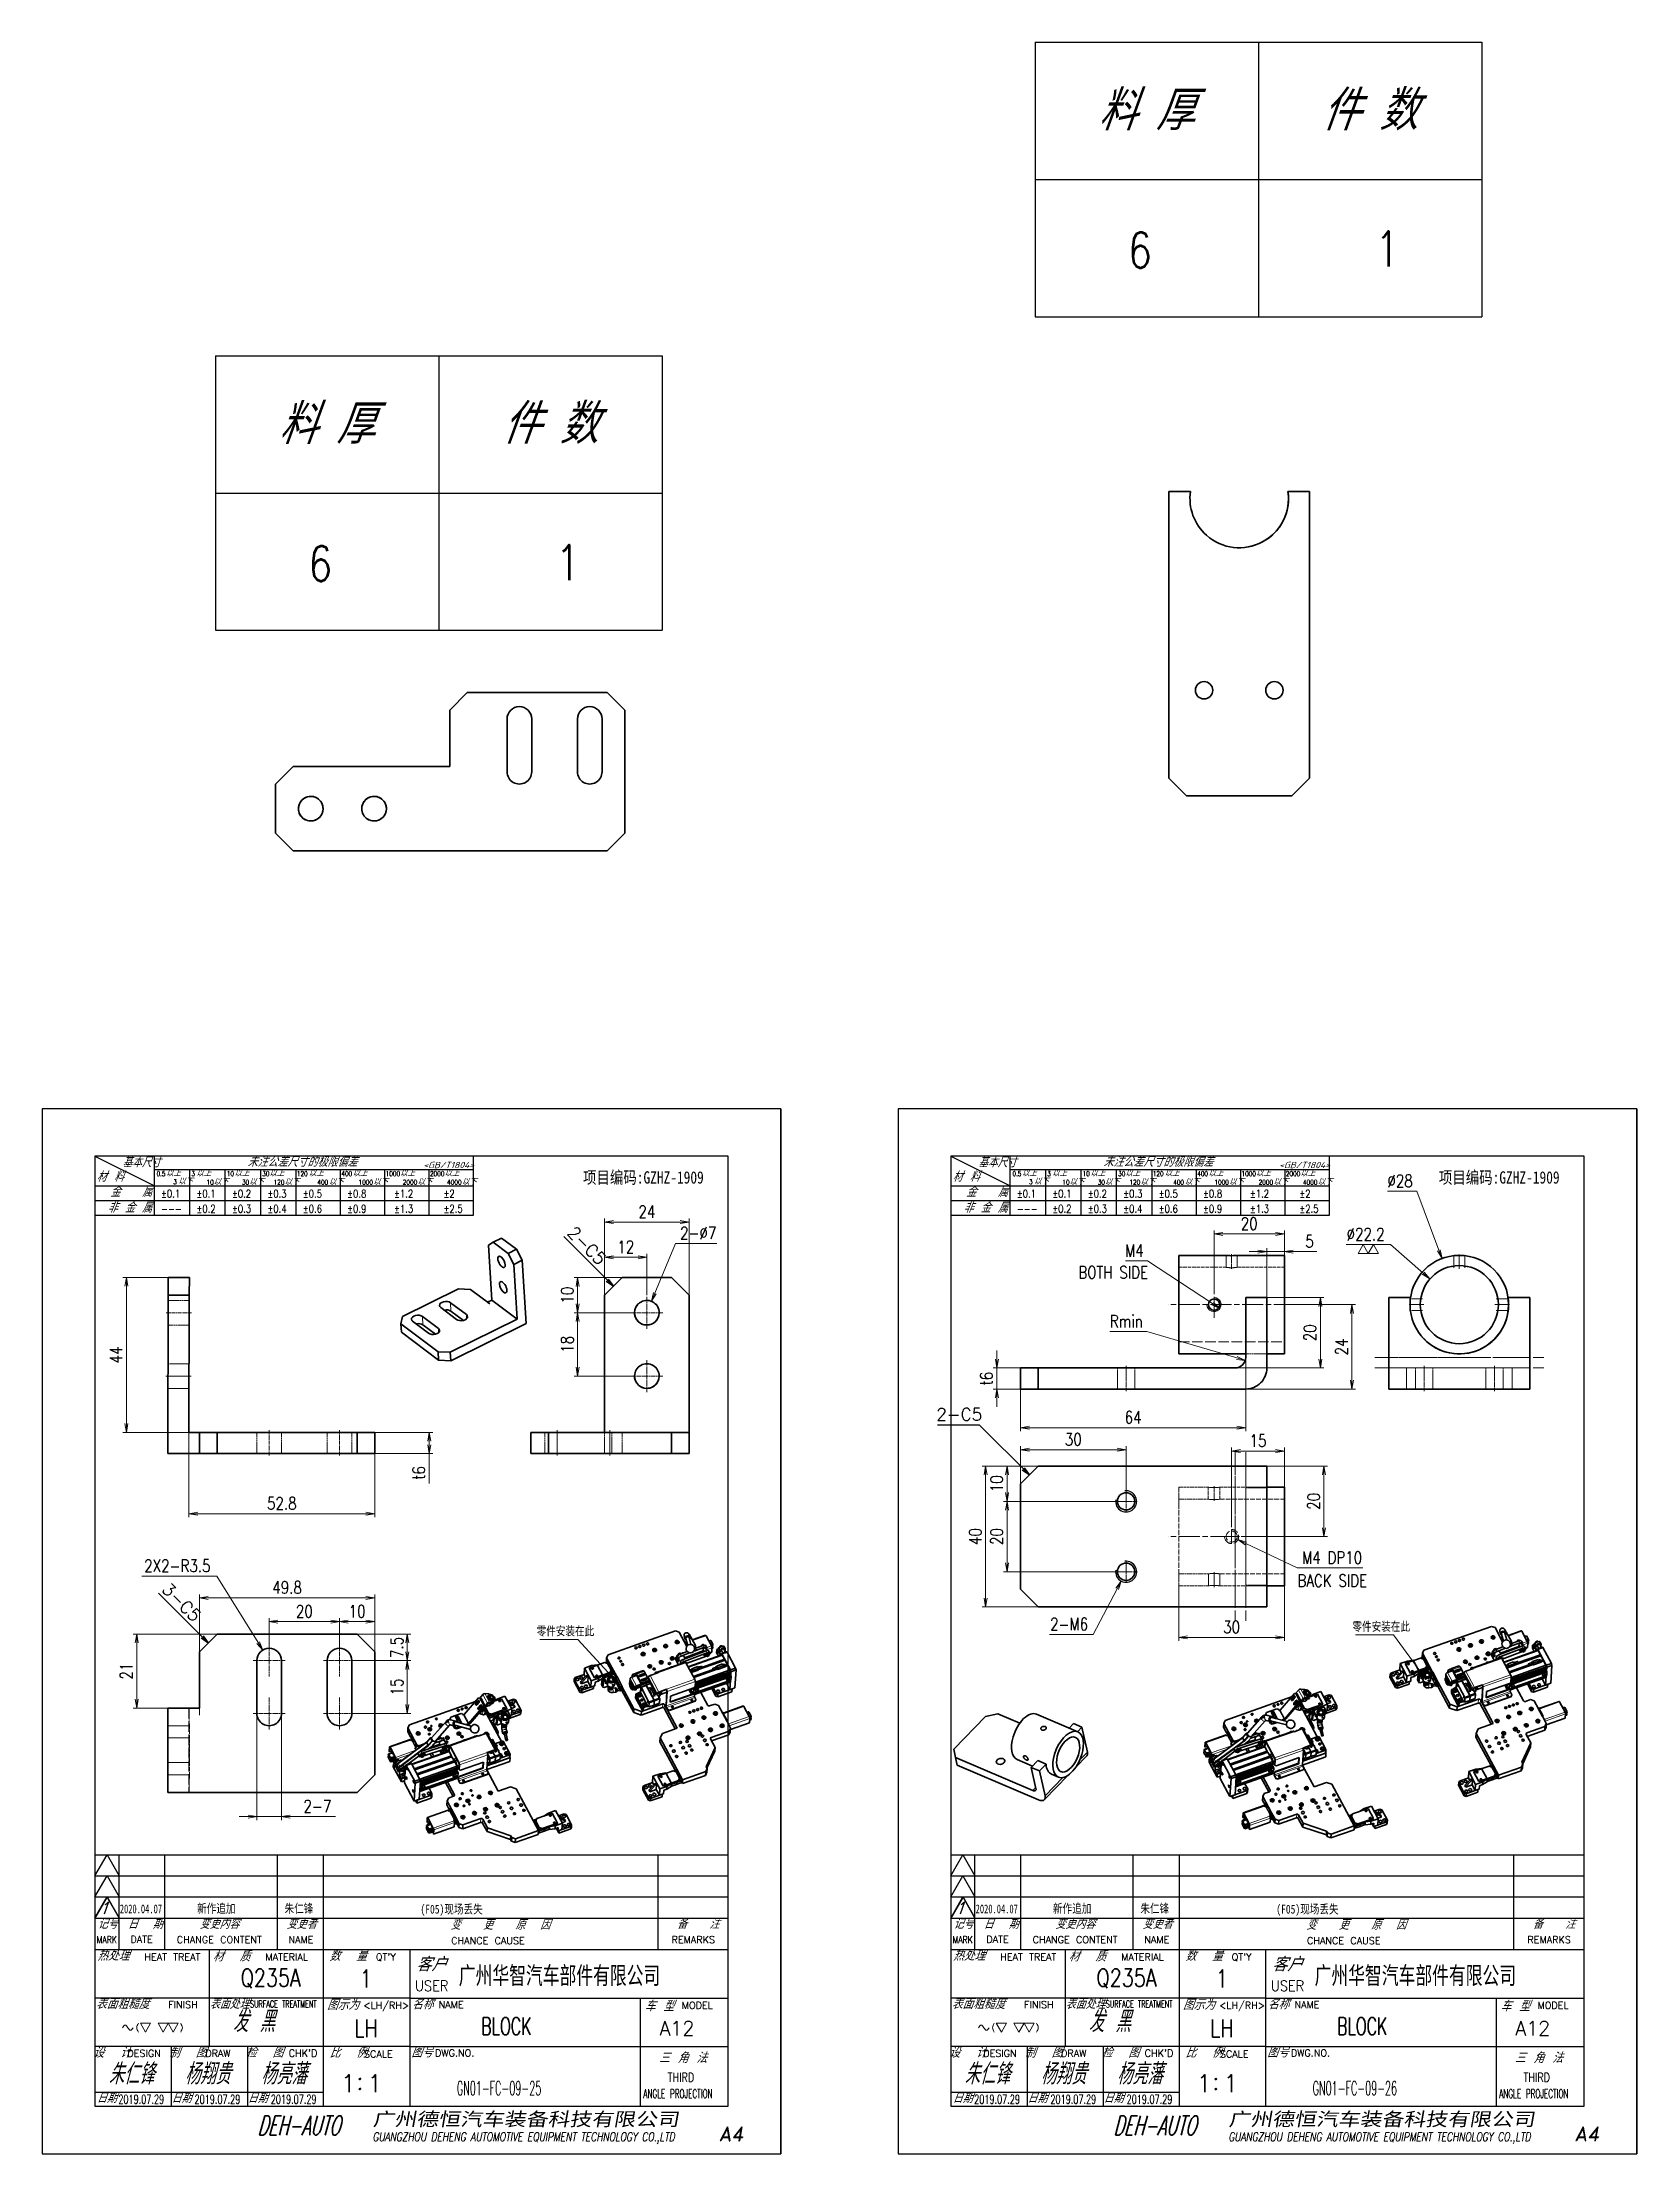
# Model space of a CAD drawing. Header units: millimetres. Extents: x 50851 to 121906, y -34238 to -12059.
# Drawn here: x 119026 to 119479, y -27372 to -26772 of the extents above; entities that cross this region are included whole.
import ezdxf
from ezdxf.enums import TextEntityAlignment as Align

# ---------------------------------------------------------------- set-up
doc = ezdxf.new("R2010")
doc.units = ezdxf.units.MM
doc.header["$PDMODE"] = 35
doc.linetypes.add('AM_ISO02W050x2', pattern=[3.75, 3, -0.75])
doc.linetypes.add('AM_ISO08W050x2', pattern=[9, 6, -0.75, 1.5, -0.75])
for name, color, linetype, lineweight in [('DIM', 3, 'Continuous', 20), ('DRAWING', 7, 'Continuous', 35), ('中心线', 2, 'AM_ISO08W050x2', 18), ('图框', 7, 'Continuous', 15), ('标注线', 3, 'Continuous', 25), ('细实线', 3, 'Continuous', 18), ('虚线', 1, 'AM_ISO02W050x2', 18)]:
    doc.layers.add(name, color=color, linetype=linetype, lineweight=lineweight)
doc.layers.add('图\\M+19E79\\M+195B6\\M+18E9A', color=7, linetype='Continuous')
doc.styles.add('DIM', font='romans.shx', dxfattribs={"width": 0.8, "bigfont": 'bigfont.shx'})
doc.styles.add('GB', font='gbeitc.shx', dxfattribs={"bigfont": 'gbcbig.shx'})
doc.styles.get("Standard").update_dxf_attribs({"font": 'txt.shx', "width": 0.8, "oblique": 20, "bigfont": 'bigfont.shx'})
doc.styles.add('国标', font='simfang.ttf', dxfattribs={"width": 0.8})
doc.styles.add('宋体', font='', dxfattribs={"width": 0.8, "height": 5})
doc.styles.add('标题\\M+18E9A', font='romand.shx', dxfattribs={"oblique": 10, "bigfont": 'bigfont.shx'})
doc.styles.add('标题栏字体', font='romans.shx', dxfattribs={"oblique": 10, "bigfont": 'bigfont.shx'})
doc.styles.get('宋体').set_extended_font_data('SimSun')
doc.dimstyles.new('DEH 1-1', dxfattribs={"dimtxt": 3.5, "dimasz": 2.5, "dimexe": 1, "dimexo": 0, "dimgap": 1.2, "dimtad": 3, "dimzin": 9, "dimdsep": 46, "dimtxsty": 'DIM', "dimblk": 'OPEN', "dimcen": 0, "dimclrd": 3, "dimclre": 3, "dimclrt": 2, "dimazin": 2, "dimtfac": 0.5, "dimtmove": 0, "dimatfit": 3, "dimldrblk": 'OPEN', "dimfxl": 0, "dimtolj": 2, "dimlwd": 13, "dimlwe": 13, "dimarcsym": 0})
doc.dimstyles.new('DEH 1-1$0', dxfattribs={"dimtxt": 3.5, "dimasz": 2.5, "dimexe": 1, "dimexo": 0, "dimgap": 1.2, "dimtad": 3, "dimzin": 9, "dimdsep": 46, "dimtxsty": 'DIM', "dimblk": 'OPEN', "dimcen": 0, "dimclrd": 256, "dimclre": 256, "dimclrt": 2, "dimazin": 2, "dimtfac": 0.5, "dimtmove": 0, "dimatfit": 3, "dimldrblk": 'OPEN', "dimfxl": 0, "dimtolj": 2, "dimlwd": 13, "dimlwe": 13, "dimarcsym": 0})
doc.dimstyles.new('DEH 1-1$3', dxfattribs={"dimtxt": 3.5, "dimasz": 2.5, "dimexe": 1, "dimexo": 0, "dimgap": 1.2, "dimtad": 3, "dimtoh": 1, "dimdsep": 46, "dimtxsty": 'DIM', "dimblk": 'OPEN', "dimcen": 0, "dimclrd": 3, "dimclre": 3, "dimclrt": 2, "dimazin": 2, "dimtfac": 0.5, "dimtofl": 0, "dimtmove": 0, "dimatfit": 3, "dimldrblk": 'OPEN', "dimfxl": 0, "dimtolj": 2, "dimlwd": 13, "dimlwe": 13, "dimarcsym": 0})
doc.dimstyles.new('DEH 1-1$4', dxfattribs={"dimtxt": 3.5, "dimasz": 2.5, "dimexe": 1, "dimexo": 0, "dimgap": 1.2, "dimtad": 3, "dimtih": 1, "dimtoh": 1, "dimzin": 9, "dimdsep": 46, "dimtxsty": 'DIM', "dimblk": 'OPEN', "dimcen": 0, "dimclrd": 3, "dimclre": 3, "dimclrt": 2, "dimazin": 2, "dimtfac": 0.5, "dimtofl": 0, "dimtmove": 0, "dimatfit": 3, "dimldrblk": 'OPEN', "dimfxl": 0, "dimtolj": 2, "dimlwd": 13, "dimlwe": 13, "dimarcsym": 0})
doc.dimstyles.new('LAM1-1', dxfattribs={"dimtxt": 3.5, "dimasz": 2.5, "dimexe": 1, "dimexo": 0.625, "dimgap": 1.2, "dimtad": 3, "dimdsep": 46, "dimtxsty": 'DIM', "dimblk": 'OPEN', "dimcen": 0, "dimclrd": 8, "dimclre": 8, "dimclrt": 2, "dimazin": 2, "dimtfac": 0.5, "dimtmove": 0, "dimatfit": 3, "dimldrblk": 'OPEN', "dimfxl": 0, "dimtolj": 2, "dimlwd": 13, "dimlwe": 13, "dimarcsym": 0})

msp = doc.modelspace()

# ---------------------------------------------------------------- texts
at = {"layer": 'DIM', "char_height": 3.5, "width": 67.49836, "attachment_point": 1, "style": 'DIM'}
for insert in [(119179.745, -27092.548), (119423.042, -27092.548)]:
    msp.add_mtext('{\\fSimSun|b0|i0|c134|p2;项目编码:GZHZ-1909}', dxfattribs=dict(at, insert=insert))
at = {"layer": 'DIM', "color": 2, "char_height": 3.5, "attachment_point": 7, "style": 'DIM'}
for s, insert in [('{\\Fromans,bigfont|c134;BOTH SIDE}', (119320.56, -27123.033)), ('\\A2;BACK SIDE', (119382.838, -27210.615))]:
    msp.add_mtext(s, dxfattribs=dict(at, insert=insert))
at = {"layer": '图\\M+19E79\\M+195B6\\M+18E9A', "color": 3}
for s, height, style, width, p in [('零件安装在此', 2.5, '国标', 0.8, (119166.552, -27224.462)), ('零件安装在此', 2.5, '国标', 0.8, (119398.463, -27223.16)), ('2020.04.07', 2.5, '国标', 0.705904, (119048.059, -27303.416)), ('新作追加', 2.5, '国标', 0.8, (119070.042, -27303.306)), ('朱仁锋', 2.5, '国标', 0.8, (119094.887, -27303.317)), ('(F05)现场丢失', 2.5, '国标', 0.8, (119133.519, -27303.501)), ('2020.04.07', 2.5, '国标', 0.705904, (119291.356, -27303.416)), ('新作追加', 2.5, '国标', 0.8, (119313.339, -27303.306)), ('朱仁锋', 2.5, '国标', 0.8, (119338.184, -27303.317)), ('(F05)现场丢失', 2.5, '国标', 0.8, (119376.816, -27303.501)), ('BLOCK', 5, '标题栏字体', 0.652783, (119150.823, -27337.991)), ('BLOCK', 5, '标题栏字体', 0.652783, (119394.12, -27337.991)), ('GN01-FC-09-25', 4, '标题栏字体', 0.5, (119143.869, -27355.083)), ('GN01-FC-09-26', 4, '标题栏字体', 0.5, (119387.166, -27355.083)), ('2019.07.29', 2.5, '标题栏字体', 0.675202, (119047.644, -27357.524)), ('2019.07.29', 2.5, '标题栏字体', 0.675202, (119069.304, -27357.524)), ('2019.07.29', 2.5, '标题栏字体', 0.675202, (119090.964, -27357.524)), ('2019.07.29', 2.5, '标题栏字体', 0.675202, (119290.941, -27357.524)), ('2019.07.29', 2.5, '标题栏字体', 0.675202, (119312.601, -27357.524)), ('2019.07.29', 2.5, '标题栏字体', 0.675202, (119334.261, -27357.524))]:
    msp.add_text(s, height=height, dxfattribs=dict(at, style=style, width=width)).set_placement(p)
at = {"layer": '图\\M+19E79\\M+195B6\\M+18E9A', "color": 3, "style": '标题栏字体', "width": 0.8}
for s, p in [('Q235A', (119090.972, -27321.976)), ('1', (119118.063, -27321.976)), ('Q235A', (119334.269, -27321.976)), ('1', (119361.36, -27321.976)), ('LH', (119118.063, -27336.091)), ('LH', (119361.36, -27336.091))]:
    msp.add_text(s, height=5, dxfattribs=at).set_placement(p, align=Align.MIDDLE)
at = {"layer": '图\\M+19E79\\M+195B6\\M+18E9A', "color": 3, "lineweight": -3, "style": '宋体', "width": 0.7}
for p in [(119144.412, -27323.578), (119387.709, -27323.578)]:
    msp.add_text('广州华智汽车部件有限公司', height=5, dxfattribs=at).set_placement(p)
at = {"layer": '图\\M+19E79\\M+195B6\\M+18E9A', "color": 3, "lineweight": -3, "style": 'GB'}
for p in [(119086.111, -27337.156), (119329.408, -27337.156)]:
    msp.add_text('发 黑', height=6, dxfattribs=at).set_placement(p, align=Align.CENTER)
at = {"layer": '图\\M+19E79\\M+195B6\\M+18E9A', "color": 3, "style": '标题栏字体'}
for s, height, p in [('A12', 4, (119201.46, -27338.103)), ('A12', 4, (119444.757, -27338.103)), ('1', 5, (119110.878, -27354.256)), ('1', 5, (119118.426, -27354.256)), ('1', 5, (119354.175, -27354.256)), ('1', 5, (119361.723, -27354.256))]:
    msp.add_text(s, height=height, dxfattribs=at).set_placement(p)
at = {"layer": '图\\M+19E79\\M+195B6\\M+18E9A', "color": 3, "lineweight": -3, "style": 'GB'}
for s, p in [('朱仁锋', (119044.831, -27352.065)), ('杨翔贵', (119066.511, -27352.065)), ('杨亮藩', (119088.171, -27352.065)), ('朱仁锋', (119288.128, -27352.065)), ('杨翔贵', (119309.808, -27352.065)), ('杨亮藩', (119331.468, -27352.065))]:
    msp.add_text(s, height=6, dxfattribs=at).set_placement(p)
at = {"layer": '标注线', "color": 2, "style": 'DIM', "oblique": 20}
for p in [(119043.468, -27304.76), (119286.765, -27304.76)]:
    msp.add_text('1', height=3.5, dxfattribs=at).set_placement(p, align=Align.BOTTOM_CENTER)

# ---------------------------------------------------------------- blocks, each defined once
blk = doc.blocks.new('DEH A4')
at = {"layer": 'Defpoints', "linetype": 'Continuous'}
for p, q in [((0, 297), (0, 0)), ((210, 297), (0, 297)), ((210, 0), (210, 297)), ((210, 297), (210, 0)), ((0, 0), (210, 0))]:
    blk.add_line(p, q, dxfattribs=at)
at = {"layer": '图\\M+19E79\\M+195B6\\M+18E9A', "linetype": 'Continuous'}
for p, q in [((15, 283.5), (15, 13.5)), ((195, 283.5), (15, 283.5)), ((195, 13.5), (195, 283.5)), ((195, 13.5), (195, 97)), ((15, 13.5), (195, 13.5))]:
    blk.add_line(p, q, dxfattribs=at)
at = {"layer": '图\\M+19E79\\M+195B6\\M+18E9A', "color": 9}
for p, q in [((15, 283.5), (31.88, 275.04)), ((31.88, 266.7), (31.88, 283.5)), ((122.6, 266.7), (122.6, 283.5)), ((31.88, 279.72), (122.6, 279.72)), ((41.96, 266.7), (41.96, 279.72)), ((52.04, 266.7), (52.04, 279.72)), ((62.12, 266.7), (62.12, 279.72)), ((72.2, 266.7), (72.2, 279.72)), ((84.8, 266.7), (84.8, 279.72)), ((97.4, 266.7), (97.4, 279.72)), ((110, 266.7), (110, 279.72)), ((15, 275.04), (122.6, 275.04)), ((15, 270.87), (122.6, 270.87)), ((15, 266.7), (122.6, 266.7)), ((15, 85), (195, 85)), ((15, 79), (18.43, 85)), ((18.43, 85), (21.86, 79)), ((21.86, 58), (21.86, 85)), ((34.86, 58), (34.86, 85)), ((66.86, 58), (66.86, 85)), ((175, 85), (175, 58)), ((15, 79), (195, 79)), ((15, 73), (18.43, 79)), ((18.43, 79), (21.86, 73)), ((15, 73), (195, 73)), ((15, 67), (18.43, 73)), ((18.43, 73), (21.86, 67)), ((15, 67), (195, 67)), ((15, 67), (195, 67)), ((195, 58), (15, 58)), ((47.5, 58), (47.5, 44.25)), ((104.5, 58), (104.5, 13.5)), ((104.5, 44.25), (15, 44.25)), ((47.5, 44.25), (47.5, 30.5)), ((104.5, 44.25), (195, 44.25)), ((170, 44.25), (170, 13.5)), ((104.5, 30.5), (15, 30.5)), ((36.68, 30.5), (36.68, 13.5)), ((58.34, 30.5), (58.34, 13.5)), ((104.5, 30.5), (195, 30.5)), ((15, 17.5), (80, 17.5))]:
    blk.add_line(p, q, dxfattribs=at)
at = {"layer": '图\\M+19E79\\M+195B6\\M+18E9A', "color": 9, "linetype": 'Continuous'}
for p, q in [((15, 97), (15, 13.5)), ((80, 13.5), (80, 85)), ((31.18, 63.21), (31.18, 63.21)), ((31.18, 63.21), (31.18, 63.21)), ((31.18, 63.21), (31.18, 63.21)), ((184.47, 40.92), (184.47, 40.92))]:
    blk.add_line(p, q, dxfattribs=at)
at = {"layer": '图\\M+19E79\\M+195B6\\M+18E9A', "color": 7}
blk.add_line((195, 58), (15, 58), dxfattribs=at)
at = {"layer": '图\\M+19E79\\M+195B6\\M+18E9A', "color": 9}
for s, height, style, width, p in [('基本尺寸', 2.52, 'GB', 1.2, (22.84, 280.38)), ('未注公差尺寸的极限偏差', 2.52, 'GB', 1.5, (58.32, 280.52)), ('材 料', 2.52, 'GB', 1.5, (15.42, 276.27)), ('0.5', 1.35, 'DIM', 0.7, (32.54, 277.85)), ('以上', 1.62, 'GB', 1.3, (35.15, 277.8)), ('3', 1.35, 'DIM', 0.8, (37.24, 275.56)), ('以下', 1.62, 'GB', 1.3, (38.61, 275.51)), ('3', 1.35, 'DIM', 0.8, (42.39, 277.85)), ('以上', 1.62, 'GB', 1.3, (43.76, 277.8)), ('10', 1.35, 'DIM', 0.8, (46.7, 275.42)), ('以下', 1.62, 'GB', 1.3, (48.69, 275.37)), ('10', 1.35, 'DIM', 0.8, (52.47, 277.85)), ('以上', 1.62, 'GB', 1.3, (54.6, 277.8)), ('30', 1.35, 'DIM', 0.8, (56.78, 275.42)), ('以下', 1.62, 'GB', 1.3, (58.77, 275.37)), ('30', 1.35, 'DIM', 0.8, (62.55, 277.85)), ('以上', 1.62, 'GB', 1.3, (64.53, 277.8)), ('120', 1.35, 'DIM', 0.8, (65.77, 275.42)), ('以下', 1.62, 'GB', 1.3, (68.85, 275.37)), ('120', 1.35, 'DIM', 0.8, (72.39, 277.85)), ('以上', 1.62, 'GB', 1.3, (75.72, 277.8)), ('400', 1.35, 'DIM', 0.8, (78.21, 275.42)), ('以下', 1.62, 'GB', 1.3, (81.45, 275.37)), ('400', 1.35, 'DIM', 0.8, (85.03, 277.85)), ('以上', 1.62, 'GB', 1.3, (88.19, 277.8)), ('1000', 1.35, 'DIM', 0.8, (89.92, 275.42)), ('以下', 1.62, 'GB', 1.3, (94.05, 275.37)), ('1000', 1.35, 'DIM', 0.8, (97.63, 277.85)), ('以上', 1.62, 'GB', 1.3, (101.67, 277.8)), ('2000', 1.35, 'DIM', 0.8, (102.5, 275.42)), ('以下', 1.62, 'GB', 1.3, (106.65, 275.37)), ('<GB/T1804>', 1.8, 'GB', 1.3, (108.29, 280.09)), ('2000', 1.35, 'DIM', 0.8, (110.23, 277.85)), ('以上', 1.62, 'GB', 1.3, (114.31, 277.8)), ('4000', 1.35, 'DIM', 0.8, (115.1, 275.42)), ('以下', 1.62, 'GB', 1.3, (119.25, 275.37)), ('非 金 属', 2.52, 'GB', 1.5, (18.53, 267.49)), ('金   属', 2.52, 'GB', 1.5, (19.33, 271.98)), ('\\M+1817D0.1', 2.205, 'DIM', 0.8, (33.78, 271.73)), ('\\M+1817D0.1', 2.205, 'DIM', 0.8, (43.86, 271.73)), ('\\M+1817D0.2', 2.205, 'DIM', 0.8, (53.94, 271.73)), ('\\M+1817D0.3', 2.205, 'DIM', 0.8, (64.02, 271.73)), ('\\M+1817D0.5', 2.205, 'DIM', 0.8, (74.1, 271.73)), ('\\M+1817D0.8', 2.205, 'DIM', 0.8, (86.7, 271.73)), ('\\M+1817D1.2', 2.205, 'DIM', 0.8, (100.02, 271.73)), ('\\M+1817D2', 2.205, 'DIM', 0.8, (114.09, 271.73)), ('---', 2.205, 'DIM', 0.8, (33.78, 267.44)), ('\\M+1817D0.2', 2.205, 'DIM', 0.8, (43.86, 267.44)), ('\\M+1817D0.3', 2.205, 'DIM', 0.8, (53.94, 267.44)), ('\\M+1817D0.4', 2.205, 'DIM', 0.8, (64.02, 267.44)), ('\\M+1817D0.6', 2.205, 'DIM', 0.8, (74.1, 267.44)), ('\\M+1817D0.9', 2.205, 'DIM', 0.8, (86.7, 267.44)), ('\\M+1817D1.3', 2.205, 'DIM', 0.8, (100.02, 267.44)), ('\\M+1817D2.5', 2.205, 'DIM', 0.8, (114.09, 267.44)), ('记号', 2.8, 'GB', 1.4, (15.72, 63.93)), ('日  期', 2.8, 'GB', 1.4, (24.28, 63.93)), ('变更内容', 2.8, 'GB', 1.4, (44.68, 63.93)), ('变更者', 2.8, 'GB', 1.4, (69.48, 63.93)), ('变   更   原  因', 2.8, 'GB', 1.4, (116.02, 63.68)), ('备   注', 2.8, 'GB', 1.4, (180.41, 63.93)), ('热处理', 3, 'GB', 1.4, (15.61, 54.87)), ('材  质', 3, 'GB', 1.4, (48.44, 54.64)), ('数  量', 3, 'GB', 1.4, (81.59, 54.78)), ('表面粗糙度', 3, 'GB', 1.4, (15.24, 41.16)), ('表面处理', 3, 'GB', 1.3, (47.62, 41.16)), ('图示为', 3, 'GB', 1.4, (80.92, 40.88)), ('名称\u3000', 3, 'GB', 1.4, (105.05, 41.06)), ('比  例\u3000', 3, 'GB', 1.4, (81.61, 27.27)), ('图号', 3, 'GB', 1.4, (104.87, 27.38))]:
    blk.add_text(s, height=height, dxfattribs=dict(at, style=style, width=width)).set_placement(p)
for s, height, width, p in [('MARK', 2, 0.8, (18.35, 59.84)), ('USER', 3, 0.9, (110.72, 46.23))]:
    blk.add_text(s, height=height, dxfattribs=dict(at, width=width)).set_placement(p, align=Align.CENTER)
for s, p in [('DATE', (28.26, 59.92)), ('CHANGE CONTENT', (50.34, 59.84)), ('HEAT TREAT', (37, 54.96)), ('MATERIAL', (69.5, 54.96)), ('FINISH', (40.02, 41.34))]:
    blk.add_text(s, height=2, dxfattribs=at).set_placement(p, align=Align.CENTER)
for s, p in [('NAME', (73.56, 60.84)), ('CHANCE CAUSE', (126.71, 60.59)), ('REMARKS', (185.08, 60.84)), ('MODEL', (186.21, 42.15))]:
    blk.add_text(s, height=2, dxfattribs=at).set_placement(p, align=Align.MIDDLE)
for s, p in [("QT'Y ", (94.85, 54.93)), ('<LH/RH>', (91.29, 41.18)), ('NAME', (112.69, 41.34)), (' DESIGN', (22.43, 27.51)), (' DRAW', (44.57, 27.56)), ("CHK'D", (70.09, 27.59)), ('SCALE', (91.49, 27.38)), ('DWG.NO.', (111.67, 27.64))]:
    blk.add_text(s, height=2, dxfattribs=at).set_placement(p)
at = {"layer": '图\\M+19E79\\M+195B6\\M+18E9A', "color": 9, "style": 'GB'}
for s, height, width, p in [('客户', 4, 1.5, (110.5, 51.84)), ('设  计', 3, 1.4, (19.8, 27.31)), ('制  图', 3, 1.4, (41.29, 27.31)), ('检  图', 3, 1.4, (63.12, 27.31)), ('三 角 法', 3, 1.4, (182.09, 25.79)), ('日期', 2.8, 1.4, (18.29, 14.46)), ('日期', 2.8, 1.4, (39.52, 14.46)), ('日期', 2.8, 1.4, (61.18, 14.46))]:
    blk.add_text(s, height=height, dxfattribs=dict(at, width=width)).set_placement(p, align=Align.CENTER)
at = {"layer": '图\\M+19E79\\M+195B6\\M+18E9A', "color": 9}
for s, height, width, p in [('SURFACE TREATMENT', 2, 0.6, (59.08, 41.56)), ('ANGLE PROJECTION', 2.5, 0.6, (170.9, 15.83)), ('THIRD', 2.5, 0.800645, (177.8, 20.47))]:
    blk.add_text(s, height=height, dxfattribs=dict(at, width=width)).set_placement(p)
at = {"layer": '图\\M+19E79\\M+195B6\\M+18E9A', "color": 9, "style": 'GB', "width": 1.4}
blk.add_text('车 型', height=3, dxfattribs=at).set_placement((175.38, 42.15), align=Align.MIDDLE)
at = {"layer": '图\\M+19E79\\M+195B6\\M+18E9A', "color": 9, "style": '标题栏字体'}
blk.add_text(':', height=5, dxfattribs=at).set_placement((89.25, 18.19))
at = {"layer": '图\\M+19E79\\M+195B6\\M+18E9A', "color": 7, "lineweight": -3, "style": '宋体', "oblique": 10, "width": 1.2}
blk.add_text('广州德恒汽车装备科技有限公司', height=3.8, dxfattribs=at).set_placement((93.92, 7.95))
at = {"layer": '图\\M+19E79\\M+195B6\\M+18E9A', "color": 7, "style": '标题\\M+18E9A'}
for s, height, oblique, width, p in [('DEH-AUTO', 5.5, 15, 0.6, (72.95, 8.05)), ('GUANGZHOU DEHENG AUTOMOTIVE EQUIPMENT TECHNOLOGY CO.,LTD ', 2.5, 10, 0.75, (137.5, 4.44))]:
    blk.add_text(s, height=height, dxfattribs=dict(at, oblique=oblique, width=width)).set_placement(p, align=Align.MIDDLE)
at = {"layer": '图\\M+19E79\\M+195B6\\M+18E9A', "color": 7, "style": '标题\\M+18E9A', "oblique": 10}
blk.add_text('A4', height=4, dxfattribs=at).set_placement((195.8, 5.64), align=Align.MIDDLE)
blk = doc.blocks.new('A$C0C2A5697')
at = {"layer": 'DIM'}
for p, q in [((-19.58, -7.17), (-16.69, -7.17)), ((-18.14, -9.67), (-19.58, -7.17)), ((-16.69, -7.17), (-18.14, -9.67)), ((-14.58, -7.17), (-11.69, -7.17)), ((-13.14, -9.67), (-14.58, -7.17)), ((-11.69, -7.17), (-13.14, -9.67)), ((-10.25, -9.67), (-11.69, -7.17)), ((-11.69, -7.17), (-8.81, -7.17)), ((-8.81, -7.17), (-10.25, -9.67))]:
    blk.add_line(p, q, dxfattribs=at)
for points in [[(-24.64, -8.42), (-23.89, -7.67), (-23.14, -8.42), (-22.39, -9.17), (-21.64, -8.42)], [(-20.14, -7.17), (-20.64, -8.42), (-20.14, -9.67)], [(-8.14, -7.17), (-7.64, -8.42), (-8.14, -9.67)]]:
    blk.add_spline(points, degree=3, dxfattribs=at)
blk = doc.blocks.new('FINISH-012')
blk.add_blockref('A$C0C2A5697', (0, 0))
blk = doc.blocks.new('WWDA8SD8')
at = {"color": 7, "lineweight": 35}
for p, q in [((121416.2, -27962.4), (121656, -27877.8)), ((121696.1, -27932.6), (121669.2, -27882.3)), ((121703.9, -27889.6), (121726.5, -27929.4)), ((121703.9, -27902.1), (121710.7, -27925.9)), ((121762.5, -27893.2), (121715.4, -27909.8)), ((121783.6, -27931.1), (121764.3, -27895.1)), ((121411.2, -27973.3), (121446.8, -28039.8)), ((121672.5, -27959.8), (121697.2, -27950.5)), ((121676.2, -27966.7), (121705.8, -27955.5)), ((121682.7, -27978.9), (121764.8, -27948.1)), ((121686.4, -27985.8), (121768.5, -27954.9)), ((121756, -27947.6), (121688, -27973.1)), ((121692.4, -27905.4), (121699.1, -27929.2)), ((121766.2, -27966.7), (121694.3, -27993.7)), ((121820, -27962.4), (121700.2, -28004.6)), ((121821.9, -27963.2), (121700.9, -28005.9)), ((121727.5, -27939.1), (121754.6, -27928.9)), ((121727.9, -27947.2), (121758.3, -27935.8)), ((121851.2, -28016), (121820.9, -27959.4)), ((121839.1, -27953), (121869.4, -28009.6)), ((121296.3, -28048.8), (121316.3, -28086.3)), ((121298.8, -28043.4), (121330.7, -28032.1)), ((121318.9, -28057.6), (121338.1, -28037.2)), ((121340.5, -28041.8), (121321.4, -28062.2)), ((121330.7, -28032.1), (121332.1, -28009.8)), ((121332.1, -28009.8), (121357.6, -28000.8)), ((121332.1, -28009.8), (121356.3, -28054.9)), ((121349.4, -28009.6), (121404.1, -27990.3)), ((121368.2, -28044.8), (121349.4, -28009.6)), ((121381.8, -28045.9), (121356.3, -28054.9)), ((121377.9, -27998.2), (121357.6, -28000.8)), ((121422.9, -28025.5), (121368.2, -28044.8)), ((121398, -28035.6), (121377.9, -27998.2)), ((121395.7, -28072.8), (121399.5, -28043.1)), ((121397.9, -28035.4), (121422.8, -28026.6)), ((121401.8, -28049.4), (121398.2, -28077.6)), ((121436.4, -28029.3), (121399.9, -28042.3)), ((121426.9, -28016.8), (121414.6, -27993.9)), ((121414.9, -27987.6), (121433.8, -28022.7)), ((121460.9, -28077.4), (121446.7, -28049.6)), ((121466.3, -28075.5), (121448, -28039.4)), ((121541.6, -28018.2), (121514.3, -28027.9)), ((121534.2, -28066), (121517.4, -28034.7)), ((121534.4, -28062.7), (121517.6, -28031.3)), ((121561.3, -28053.2), (121534.4, -28062.7)), ((121560.7, -28051.2), (121544.9, -28021.7)), ((121592.8, -28026.8), (121565.5, -28036.5)), ((121590.6, -28024.5), (121690.9, -27989.1)), ((121724.2, -28049.5), (121693.1, -27991.4)), ((121736.9, -28016.8), (121711.5, -28025.7)), ((121735, -28004.2), (121713.6, -28011.7)), ((121738.2, -28010.3), (121716.8, -28017.9)), ((121851.5, -28035.4), (121718.4, -28082.3)), ((121789.4, -28014.7), (121718.9, -28039.5)), ((121789.7, -28015.1), (121719.1, -28040)), ((121799.2, -28013.1), (121719.7, -28041.1)), ((121719.7, -28099.1), (121852.8, -28052.1)), ((121720.5, -28086.2), (121853.6, -28039.3)), ((121804.3, -28013.5), (121720.7, -28043)), ((121851, -28032.4), (121723.9, -28077.2)), ((121850.6, -28031.9), (121725, -28076.2)), ((121849.3, -28030.8), (121725.4, -28074.4)), ((121850.4, -28028.7), (121725.5, -28072.7)), ((121851.2, -28026), (121725.7, -28070.3)), ((121726, -28065.5), (121851.5, -28021.2)), ((121849.9, -28015.6), (121726.4, -28059.1)), ((121831.9, -27981.9), (121737.9, -28015.1)), ((121829.6, -27980.6), (121742.6, -28011.3)), ((121830.1, -27978.5), (121751.2, -28006.3)), ((121830, -27979.1), (121751.3, -28006.8)), ((121801.8, -28002.4), (121823.2, -27994.9)), ((121805.1, -28008.6), (121826.5, -28001)), ((121805.6, -28014.4), (121832.5, -28004.9)), ((121851.1, -28052.7), (121849, -28086.3)), ((121867.2, -28079.9), (121871.3, -28016.2)), ((120905.3, -28175), (120956.3, -28115.7)), ((120961.1, -28116.4), (120973.4, -28139.3)), ((120965.4, -28116.7), (120977.7, -28139.6)), ((121038, -28118.3), (121008, -28128.9)), ((121049.9, -28109.3), (121024.3, -28118.3)), ((121056.9, -28153.5), (121038, -28118.3)), ((121049.9, -28109.3), (121074, -28154.5)), ((121080.3, -28120.4), (121059.7, -28127.7)), ((121086.9, -28122.6), (121107, -28160.1)), ((121315.8, -28095.2), (121295.7, -28057.8)), ((121344, -28057), (121321.2, -28065)), ((121322.4, -28097.4), (121364.3, -28082.6)), ((121322.9, -28088.5), (121364.9, -28073.7)), ((121344, -28057), (121354.8, -28077.2)), ((121354.8, -28077.2), (121356.3, -28054.9)), ((121459.3, -28089.5), (121443.5, -28058.3)), ((121465.5, -28089.7), (121507.4, -28167.9)), ((121466.7, -28076.9), (121508.2, -28154.5)), ((121538.4, -28160.2), (121514, -28114.7)), ((121539.1, -28149), (121514.8, -28103.5)), ((121561.5, -28056.4), (121516.8, -28072.1)), ((121519.4, -28074.5), (121561.3, -28059.7)), ((121531.3, -28095.9), (121557.3, -28144.4)), ((121533.4, -28077.3), (121561.6, -28130.1)), ((121561.5, -28056.4), (121534.2, -28066)), ((121551.6, -28070.9), (121579.8, -28123.6)), ((121561.3, -28053.4), (121588.4, -28103.8)), ((121599, -28116.3), (121579.9, -28123.1)), ((121599.8, -28119), (121580.6, -28125.7)), ((121623.9, -28086), (121596.5, -28095.7)), ((121624, -28084.9), (121596.6, -28094.6)), ((121605.9, -28102.2), (121625.1, -28095.4)), ((121622.1, -28142.7), (121625.4, -28091.3)), ((121626.2, -28092.9), (121622.9, -28144.2)), ((121725.8, -28127.6), (121634.6, -28159.7)), ((121634.7, -28158.6), (121725.9, -28126.5)), ((121719.2, -28102.1), (121637.1, -28131)), ((121637.1, -28131), (121638.5, -28109.3)), ((121718.3, -28100.6), (121637.2, -28129.2)), ((121720.6, -28080.3), (121638.5, -28109.3)), ((121849.4, -28054.7), (121718.8, -28100.7)), ((121849.1, -28059.4), (121723.5, -28103.7)), ((121770.4, -28142), (121745.7, -28095.9)), ((121784.6, -28082.2), (121799.3, -28109.7)), ((121789.9, -28080.3), (121800, -28099)), ((121856, -28094.2), (121805.9, -28111.9)), ((121856.7, -28083.6), (121806.6, -28101.3)), ((121849, -28086.3), (121836.9, -28063.7)), ((120945.3, -28128.5), (120710.1, -28211.5)), ((120841.5, -28198.4), (120789.1, -28257.3)), ((120857.5, -28183.5), (120893.9, -28170.6)), ((120885.2, -28203.9), (120874.9, -28184.6)), ((120930.9, -28216), (120874.9, -28201.1)), ((120882.9, -28185.1), (120894.2, -28206.3)), ((120883.1, -28181.7), (120896.6, -28206.9)), ((120921.7, -28205.6), (120972.7, -28146.3)), ((120926.1, -28205.9), (120977, -28146.7)), ((120987.5, -28134.5), (120960.5, -28165.9)), ((120990.2, -28136.7), (120964.8, -28166.3)), ((120990.9, -28169.2), (120980.1, -28149.1)), ((120991.6, -28169.3), (120980.5, -28148.6)), ((120985.9, -28174.1), (121037.3, -28270.1)), ((121018.2, -28233.6), (120999.9, -28197.5)), ((121056.8, -28154.6), (121002.1, -28173.9)), ((121002.2, -28172.8), (121056.9, -28153.5)), ((121023.6, -28231.7), (121007.8, -28200.4)), ((121018.3, -28205.9), (121022, -28176.1)), ((121024.3, -28182.5), (121020.7, -28210.7)), ((121059, -28162.5), (121022.5, -28175.3)), ((121028.2, -28166.1), (121048.5, -28163.5)), ((121048.5, -28163.5), (121074, -28154.5)), ((121103.9, -28174.5), (121064.2, -28188.5)), ((121104.5, -28165.5), (121068, -28178.4)), ((121072.6, -28176.8), (121074, -28154.5)), ((121507.4, -28167.9), (121533.8, -28176.7)), ((121508.2, -28154.5), (121534.7, -28163.3)), ((121609.5, -28150), (121533.8, -28176.7)), ((121610.3, -28136.6), (121534.7, -28163.3)), ((121574.8, -28149.2), (121541, -28161.1)), ((121574.8, -28148.1), (121594, -28141.3)), ((121598.8, -28134.1), (121579.7, -28140.8)), ((121655.2, -28225.3), (121616.1, -28152.3)), ((121662, -28223), (121616.9, -28138.9)), ((121808.4, -28142.2), (121839.1, -28199.6)), ((121837.9, -28197.3), (121821.5, -28166.7)), ((121839.7, -28196.6), (121823.3, -28166)), ((121896.9, -28144.2), (121825.2, -28169.5)), ((121839.1, -28199.6), (121851.4, -28222.5)), ((121918, -28182), (121898.7, -28146.1)), ((120713.4, -28263.2), (120639.7, -28289.2)), ((120771.6, -28273.3), (120670.5, -28348.3)), ((120771.9, -28272.7), (120670.6, -28347.9)), ((120714, -28254.1), (120704.2, -28235.7)), ((120738.1, -28284.1), (120705, -28222.3)), ((120736.3, -28284.8), (120721.1, -28256.4)), ((120738.1, -28284.1), (120723, -28255.8)), ((120771.6, -28273.3), (120785.3, -28257.9)), ((120771.9, -28272.7), (120785.6, -28257.2)), ((120777.4, -28284), (120791, -28268.6)), ((120778.4, -28284.9), (120792.1, -28269.4)), ((120805, -28270.7), (120789.4, -28288.2)), ((120826.7, -28266.3), (120801.5, -28274.6)), ((120852, -28213.6), (120802.6, -28269.3)), ((120852.6, -28284.8), (120952.8, -28249.5)), ((120927.8, -28227.6), (120871.8, -28212.7)), ((120955.1, -28251.8), (120982.4, -28242.1)), ((120987.5, -28242.6), (121018.6, -28300.7)), ((121005, -28263.7), (121033.2, -28316.4)), ((121013, -28278.7), (121041.2, -28268.8)), ((121068.2, -28315.1), (121043.8, -28269.6)), ((121047.9, -28245), (121053.1, -28266.3)), ((121053.8, -28243.6), (121058.9, -28264.9)), ((121620.8, -28308.8), (121600.7, -28271.3)), ((121601.6, -28257.9), (121681, -28406.2)), ((121609.1, -28241.6), (121662, -28223)), ((121780.1, -28261.3), (121796.4, -28291.9)), ((121782.6, -28255.9), (121846.4, -28233.4)), ((121845.5, -28246.8), (121783.9, -28268.5)), ((121851.1, -28227.6), (121918.9, -28203.7)), ((120662, -28330.5), (120641.5, -28292.3)), ((120660.8, -28327.1), (120641.6, -28291.1)), ((120777.4, -28284), (120676.2, -28359)), ((120743, -28311.2), (120677.1, -28360.1)), ((120744.8, -28321.4), (120704.2, -28351.5)), ((120747.6, -28405.3), (120717.3, -28348.7)), ((120718.5, -28350.9), (120849.5, -28304.7)), ((120719.2, -28352.2), (120851.4, -28305.6)), ((120727.3, -28367.5), (120859.6, -28320.8)), ((120748.9, -28339.7), (120727.4, -28347.2)), ((120727.6, -28367.9), (120859.5, -28321.4)), ((120728.2, -28369.1), (120859.1, -28322.9)), ((120729.2, -28370.9), (120861.4, -28324.3)), ((120737.2, -28385.8), (120869.4, -28339.2)), ((120737.4, -28386.3), (120869.4, -28339.7)), ((120738, -28387.4), (120868.9, -28341.2)), ((120739, -28389.3), (120871.2, -28342.6)), ((120763.1, -28279.2), (120741.2, -28286.4)), ((120778.4, -28284.9), (120749.8, -28306.1)), ((120833.3, -28278.5), (120751.4, -28305.5)), ((120836.9, -28285.4), (120755.1, -28312.4)), ((120761.3, -28321.3), (120833.9, -28297.4)), ((120786.3, -28290.6), (120816.5, -28280.6)), ((120885.8, -28346.4), (120854.7, -28288.2)), ((120885.9, -28345.2), (120854.8, -28287.1)), ((120891.3, -28372.8), (120973.4, -28343.9)), ((120972, -28365.6), (120973.4, -28343.9)), ((120988.4, -28317.8), (120985.1, -28369.2)), ((121067.4, -28341.2), (120985.2, -28370.2)), ((121068.3, -28327.8), (120985.9, -28356.9)), ((120986.2, -28309.9), (121013.5, -28300.2)), ((120986.6, -28310.8), (121013.5, -28301.3)), ((121010, -28347.3), (120990.9, -28354.1)), ((120995.7, -28346.8), (121014.8, -28340)), ((120995.9, -28329.1), (121015, -28322.3)), ((120996.6, -28331.7), (121015.8, -28325)), ((121066.4, -28328.5), (121009.9, -28348.4)), ((121033.3, -28329.2), (121067.2, -28317.3)), ((121654.8, -28372.2), (121620.8, -28308.8)), ((121764.8, -28360.3), (121796.4, -28291.9)), ((121767.7, -28365.7), (121795.6, -28305.3)), ((120652.9, -28360.4), (120681.6, -28413.9)), ((120692.7, -28417.8), (120696.8, -28354.1)), ((120727.1, -28482), (120692.7, -28417.8)), ((120699, -28355.1), (120729.3, -28411.7)), ((120727.1, -28482), (120731.2, -28418.3)), ((120749.4, -28411.9), (120745.4, -28475.6)), ((120747.1, -28448.1), (120878.6, -28401.8)), ((120747.2, -28404.5), (120879.4, -28357.9)), ((120747.4, -28443.3), (120878.9, -28397)), ((120748.6, -28424.4), (120881, -28377.7)), ((120881, -28363.6), (120748.9, -28410.1)), ((120748.9, -28420.5), (120880.1, -28374.2)), ((120748.9, -28421.1), (120880.5, -28374.7)), ((120749, -28418.8), (120878.7, -28373.1)), ((120749.1, -28417.1), (120879.9, -28371)), ((120882.3, -28394.4), (120749.2, -28441.4)), ((120749.3, -28414.7), (120880.7, -28368.4)), ((120883.1, -28381.6), (120750, -28428.5)), ((120865.3, -28465.8), (120838.6, -28415.9)), ((120870, -28459.6), (120845.4, -28413.5)), ((120889.1, -28393.1), (120971.2, -28364.1)), ((120889.9, -28394.6), (120972, -28365.6)), ((120987.8, -28386.8), (120896.6, -28419)), ((120896.6, -28420.1), (120987.7, -28387.9)), ((121026, -28447.3), (120985.5, -28371.6)), ((121542.4, -28427.4), (121574.3, -28416.2)), ((121562.6, -28441.7), (121581.7, -28421.3)), ((121584.1, -28425.9), (121565, -28446.3)), ((121574.3, -28416.2), (121575.7, -28393.8)), ((121575.7, -28393.8), (121601.3, -28384.8)), ((121575.7, -28393.8), (121599.9, -28438.9)), ((121593, -28393.6), (121647.7, -28374.4)), ((121611.8, -28428.8), (121593, -28393.6)), ((121621.5, -28382.2), (121601.3, -28384.8)), ((121666.5, -28409.5), (121611.8, -28428.8)), ((121641.6, -28419.7), (121621.5, -28382.2)), ((121641.5, -28419.4), (121666.5, -28410.6)), ((121670.5, -28400.8), (121658.3, -28377.9)), ((121658.6, -28371.6), (121677.4, -28406.8)), ((121680.2, -28419.6), (121762.2, -28390.7)), ((121681, -28406.2), (121763.1, -28377.3)), ((120736.9, -28488.9), (120787.1, -28471.2)), ((120737.6, -28478.3), (120787.8, -28460.6)), ((120780.2, -28436.5), (120790.3, -28455.2)), ((120844.3, -28482.3), (120875, -28539.6)), ((121069.8, -28431.8), (121026, -28447.3)), ((121089.6, -28438.5), (121069.8, -28431.8)), ((121089.6, -28438.5), (121169, -28586.8)), ((121559.4, -28479.3), (121539.3, -28441.8)), ((121539.9, -28432.9), (121560, -28470.3)), ((121587.6, -28441), (121564.8, -28449.1)), ((121566, -28481.5), (121607.9, -28466.7)), ((121566.6, -28472.5), (121608.5, -28457.7)), ((121587.6, -28441), (121598.5, -28461.3)), ((121598.5, -28461.3), (121599.9, -28438.9)), ((121625.4, -28429.9), (121599.9, -28438.9)), ((120847.8, -28514.2), (120774.1, -28540.2)), ((120796.4, -28581.5), (120775.9, -28543.2)), ((120795.2, -28578.1), (120776, -28542.1)), ((120869.8, -28573.8), (120796.1, -28599.7)), ((120871.9, -28538), (120855.6, -28507.4)), ((120873.8, -28537.3), (120857.4, -28506.8)), ((120875, -28539.6), (120887.3, -28562.6)), ((120899.6, -28580.4), (120963.4, -28557.9)), ((120964.3, -28544.5), (120900.5, -28567)), ((120986.4, -28590.7), (120970, -28560.1)), ((120970.9, -28546.7), (120987.3, -28577.3)), ((121070.5, -28605.2), (120987.3, -28577.3)), ((121152, -28550.3), (121170.9, -28585.4)), ((121171.3, -28576.9), (121159, -28554)), ((121171.4, -28575.8), (121159.1, -28552.9)), ((121217.8, -28524.9), (121163.1, -28544.2)), ((121236.6, -28561.2), (121181.9, -28580.5)), ((121182, -28579.3), (121236.7, -28560.1)), ((121229.7, -28515.9), (121204.2, -28524.9)), ((121208, -28572.6), (121228.3, -28570)), ((121236.7, -28560.1), (121217.8, -28524.9)), ((121228.3, -28570), (121253.8, -28561)), ((121229.7, -28515.9), (121253.8, -28561)), ((121260.2, -28527), (121239.5, -28534.3)), ((121284.3, -28572.1), (121242.4, -28586.9)), ((121252.4, -28583.3), (121253.8, -28561)), ((121266.8, -28529.2), (121286.8, -28566.7)), ((121069.7, -28618.6), (120986.4, -28590.7)), ((121086.1, -28629.2), (121168.2, -28600.2)), ((121087, -28615.8), (121169, -28586.8)), ((121207.4, -28582.7), (121227.7, -28580.1)), ((121283.7, -28581), (121241.8, -28595.8))]:
    blk.add_line(p, q, dxfattribs=at)
at = {"color": 7, "lineweight": 35, "ltscale": 0.348357}
for p, q in [((121669.2, -27882.3), (121656, -27877.8)), ((120887.3, -28562.6), (120900.5, -28567)), ((121086.1, -28629.2), (121072.9, -28624.7)), ((121087, -28615.8), (121073.8, -28611.3))]:
    blk.add_line(p, q, dxfattribs=at)
at = {"color": 7, "lineweight": 35, "ltscale": 0.255266}
blk.add_line((121686.6, -27896), (121689.4, -27905.8), dxfattribs=at)
at = {"color": 7, "lineweight": 35, "ltscale": 0.00375}
blk.add_line((121704.4, -27892.8), (121704.4, -27892.7), dxfattribs=at)
at = {"color": 7, "lineweight": 35, "ltscale": 0.210316}
blk.add_line((121706.7, -27900.9), (121704.4, -27892.8), dxfattribs=at)
at = {"color": 7, "lineweight": 13}
for p, q in [((121716.6, -27912), (121764.3, -27895.1)), ((121736, -27955.1), (121756.2, -27948)), ((121765.7, -27944.6), (121785.4, -27937.7)), ((121402.3, -28044.9), (121438.8, -28031.9)), ((121511.1, -28077.4), (121494.8, -28046.8)), ((121516.8, -28072.1), (121500.5, -28041.6)), ((121544.9, -28021.7), (121517.6, -28031.3)), ((121559.8, -28041.7), (121590.9, -28099.8)), ((121565.5, -28036.5), (121596.6, -28094.6)), ((121693.1, -27991.4), (121592.8, -28026.8)), ((121724.2, -28049.5), (121624, -28084.9)), ((120971.1, -28103.9), (120987.5, -28134.5)), ((120978.8, -28100.4), (120995.2, -28131)), ((121723.2, -28108.9), (121622.9, -28144.2)), ((121624.4, -28149.5), (121724.7, -28114.2)), ((121626.2, -28092.9), (121726.5, -28057.5)), ((120919.4, -28207.1), (120903, -28176.5)), ((120921.7, -28205.6), (120905.3, -28175)), ((121061.4, -28165.2), (121024.9, -28177.9)), ((121826.3, -28171.6), (121898.7, -28146.1)), ((121844.3, -28208), (121918, -28182)), ((121847, -28214.3), (121919.9, -28188.6)), ((120715.2, -28265.2), (120641.6, -28291.1)), ((120732.3, -28292.5), (120718.7, -28267.1)), ((120733.2, -28289), (120720.6, -28265.4)), ((120854.8, -28287.1), (120955.1, -28251.8)), ((120982.4, -28242.1), (121013.5, -28300.2)), ((120732.7, -28301.7), (120660.8, -28327.1)), ((120714.1, -28315.6), (120662.7, -28333.7)), ((120885.9, -28345.2), (120986.2, -28309.9)), ((120988.4, -28317.8), (120888.1, -28353.2)), ((120884.9, -28404.6), (120985.1, -28369.2)), ((120986.6, -28374.5), (120886.3, -28409.9)), ((120849.6, -28516.1), (120776, -28542.1)), ((120868.9, -28552.1), (120795.2, -28578.1)), ((120870.8, -28558.7), (120797.1, -28584.7)), ((120869.5, -28548.7), (120853.1, -28518.1)), ((120871.4, -28546.9), (120855, -28516.3))]:
    blk.add_line(p, q, dxfattribs=at)
at = {"color": 7, "lineweight": 35, "ltscale": 0.335839}
for p, q in [((121411.2, -27973.3), (121410.3, -27986.7)), ((121762.2, -28390.7), (121763.1, -28377.3)), ((120843.4, -28495.7), (120844.3, -28482.3))]:
    blk.add_line(p, q, dxfattribs=at)
at = {"color": 7, "lineweight": 35, "ltscale": 0.299143}
for p, q in [((121411.2, -27973.3), (121416.2, -27962.4)), ((121851.4, -28222.5), (121846.4, -28233.4)), ((121763.1, -28377.3), (121768.1, -28366.4))]:
    blk.add_line(p, q, dxfattribs=at)
at = {"color": 7, "lineweight": 35, "ltscale": 0.223894}
for p, q in [((121657.2, -27971.4), (121656.7, -27980.3)), ((121315.8, -28095.2), (121316.3, -28086.3)), ((121103.9, -28174.5), (121104.5, -28165.5)), ((121539.9, -28432.9), (121539.3, -28441.8)), ((121559.4, -28479.3), (121560, -28470.3)), ((121566, -28481.5), (121566.6, -28472.5)), ((121607.9, -28466.7), (121608.5, -28457.7))]:
    blk.add_line(p, q, dxfattribs=at)
at = {"color": 7, "lineweight": 35, "ltscale": 0.163885}
blk.add_line((121663.4, -27969.2), (121657.2, -27971.4), dxfattribs=at)
at = {"color": 7, "lineweight": 35, "ltscale": 0.411987}
blk.add_line((121665, -27985.9), (121657.2, -27971.4), dxfattribs=at)
at = {"color": 7, "lineweight": 35, "ltscale": 0.000964105}
for p, q in [((121660, -27966.1), (121660, -27966.1)), ((121808, -27939.3), (121808, -27939.3))]:
    blk.add_line(p, q, dxfattribs=at)
at = {"color": 7, "lineweight": 13, "ltscale": 0.028545}
for p, q in [((121663.1, -27967.7), (121662.6, -27966.7)), ((121811.1, -27941), (121810.6, -27940))]:
    blk.add_line(p, q, dxfattribs=at)
at = {"color": 7, "lineweight": 35, "ltscale": 0.012226}
blk.add_line((121663.6, -27967.5), (121663.1, -27967.7), dxfattribs=at)
at = {"color": 7, "lineweight": 35, "ltscale": 0.015247}
blk.add_line((121663.3, -27966.5), (121664, -27966.5), dxfattribs=at)
at = {"color": 7, "lineweight": 35, "ltscale": 0.019424}
for p, q in [((121664.5, -27964.5), (121663.7, -27964.4)), ((121762, -27962.5), (121761.3, -27962.3)), ((121812.5, -27937.8), (121811.7, -27937.6))]:
    blk.add_line(p, q, dxfattribs=at)
at = {"color": 7, "lineweight": 35, "ltscale": 0.176352}
blk.add_line((121663.7, -27970), (121667, -27976.2), dxfattribs=at)
at = {"color": 7, "lineweight": 35, "ltscale": 0.006847}
blk.add_line((121664, -27966), (121664.2, -27966), dxfattribs=at)
at = {"color": 7, "lineweight": 35, "ltscale": 0.032768}
blk.add_line((121664.5, -27964.5), (121665.7, -27964.1), dxfattribs=at)
at = {"color": 7, "lineweight": 35, "ltscale": 0.038465}
blk.add_line((121665.3, -27962.5), (121666, -27963.8), dxfattribs=at)
at = {"color": 7, "lineweight": 35, "ltscale": 0.012556}
for p, q in [((121665.7, -27960.3), (121665.4, -27960.8)), ((121813.7, -27933.5), (121813.4, -27934)), ((120815.5, -28260.2), (120815.3, -28260.6)), ((120664.5, -28338.9), (120664.3, -28339.3))]:
    blk.add_line(p, q, dxfattribs=at)
at = {"color": 7, "lineweight": 35, "ltscale": 0.279868}
for p, q in [((121666.3, -27986.5), (121667.1, -27975.3)), ((121510.4, -28088.6), (121511.1, -28077.4)), ((121067.2, -28317.3), (121066.4, -28328.5))]:
    blk.add_line(p, q, dxfattribs=at)
at = {"color": 7, "lineweight": 13, "ltscale": 0.346939}
blk.add_line((121667.1, -27975.3), (121673.6, -27987.6), dxfattribs=at)
at = {"color": 7, "lineweight": 35, "ltscale": 0.012563}
for p, q in [((121672.2, -27956.8), (121672.7, -27956.9)), ((121768.5, -27968.2), (121768, -27968.1)), ((121820.2, -27930.1), (121820.7, -27930.1))]:
    blk.add_line(p, q, dxfattribs=at)
at = {"color": 7, "lineweight": 13, "ltscale": 0.195152}
for p, q in [((121676.2, -27966.7), (121672.5, -27959.8)), ((121754.6, -27928.9), (121758.3, -27935.8)), ((121764.8, -27948.1), (121768.5, -27954.9))]:
    blk.add_line(p, q, dxfattribs=at)
at = {"color": 7, "lineweight": 35, "ltscale": 0.034049}
blk.add_line((121674.1, -27957.7), (121674.8, -27958.9), dxfattribs=at)
at = {"color": 7, "lineweight": 35, "ltscale": 0.25141}
blk.add_line((121689.7, -27976.3), (121685, -27967.4), dxfattribs=at)
at = {"color": 7, "lineweight": 35, "ltscale": 0.048333}
for p, q in [((121687.1, -27915.7), (121688.9, -27915.1)), ((121837.9, -28197.3), (121839.7, -28196.6)), ((120723, -28255.8), (120721.1, -28256.4)), ((121016.6, -28307.3), (121018.5, -28306.7)), ((120857.4, -28506.8), (120855.6, -28507.4)), ((120875.4, -28561.1), (120877.2, -28560.4))]:
    blk.add_line(p, q, dxfattribs=at)
at = {"color": 7, "lineweight": 35, "ltscale": 0.478542}
blk.add_line((121696.1, -27932.6), (121687.1, -27915.7), dxfattribs=at)
at = {"color": 7, "lineweight": 35, "ltscale": 0.449353}
blk.add_line((121697.4, -27930.9), (121688.9, -27915.1), dxfattribs=at)
at = {"color": 7, "lineweight": 35, "ltscale": 0.422431}
blk.add_line((121705.1, -27969.6), (121689.2, -27975.2), dxfattribs=at)
at = {"color": 7, "lineweight": 35, "ltscale": 0.129241}
blk.add_line((121695.6, -27916.8), (121690.7, -27918.5), dxfattribs=at)
at = {"color": 7, "lineweight": 13, "ltscale": 0.116102}
blk.add_line((121691.9, -27920.7), (121696.3, -27919.1), dxfattribs=at)
at = {"color": 7, "lineweight": 35, "ltscale": 0.023516}
blk.add_line((121705.1, -27969.6), (121705, -27970.5), dxfattribs=at)
at = {"color": 7, "lineweight": 35, "ltscale": 0.095594}
blk.add_line((121706.7, -27966.1), (121705.1, -27969.6), dxfattribs=at)
at = {"color": 7, "lineweight": 35, "ltscale": 0.097135}
for p, q in [((121709.7, -27965), (121709.5, -27968.9)), ((121710.6, -27968.5), (121710.8, -27964.6)), ((121711.7, -27964.2), (121711.5, -27968.1))]:
    blk.add_line(p, q, dxfattribs=at)
at = {"color": 7, "lineweight": 35, "ltscale": 0.028587}
blk.add_line((121709.6, -27966.7), (121710.7, -27966.3), dxfattribs=at)
at = {"color": 7, "lineweight": 35, "ltscale": 0.086092}
blk.add_line((121720.5, -27950), (121723.7, -27948.8), dxfattribs=at)
at = {"color": 7, "lineweight": 35, "ltscale": 0.137445}
blk.add_line((121726.3, -27937.1), (121729, -27941.8), dxfattribs=at)
at = {"color": 7, "lineweight": 35, "ltscale": 0.012557}
for p, q in [((121747.8, -27929.6), (121747.6, -27930)), ((121754.3, -27926.1), (121754.8, -27926.2)), ((121775, -27964.7), (121775.2, -27964.2)), ((120822, -28256.7), (120822.5, -28256.8)), ((120671, -28335.4), (120671.5, -28335.5)), ((120733.7, -28287.3), (120733.5, -28287.8)), ((120740.2, -28283.8), (120740.7, -28283.9)), ((120754.4, -28325.9), (120753.9, -28325.8)), ((120760.9, -28322.4), (120761.1, -28322)), ((120836.2, -28298.8), (120835.7, -28298.7)), ((120842.6, -28295.3), (120842.9, -28294.9)), ((120685.1, -28377.5), (120684.6, -28377.4)), ((120691.6, -28374), (120691.9, -28373.5))]:
    blk.add_line(p, q, dxfattribs=at)
at = {"color": 7, "lineweight": 35, "ltscale": 0.201507}
blk.add_line((121753.9, -27943.6), (121757.7, -27950.7), dxfattribs=at)
at = {"color": 7, "lineweight": 35, "ltscale": 0.035027}
blk.add_line((121756.3, -27927), (121757, -27928.2), dxfattribs=at)
at = {"color": 7, "lineweight": 35, "ltscale": 0.000964859}
blk.add_line((121757.6, -27964), (121757.6, -27964.1), dxfattribs=at)
at = {"color": 7, "lineweight": 13, "ltscale": 0.028544}
blk.add_line((121760.7, -27965.7), (121760.1, -27964.7), dxfattribs=at)
at = {"color": 7, "lineweight": 35, "ltscale": 0.047149}
blk.add_line((121762.3, -27964.7), (121760.7, -27965.7), dxfattribs=at)
at = {"color": 7, "lineweight": 35, "ltscale": 0.036677}
blk.add_line((121760.9, -27964.5), (121762.3, -27964.5), dxfattribs=at)
at = {"color": 7, "lineweight": 35, "ltscale": 0.064852}
blk.add_line((121762, -27962.5), (121764.5, -27961.7), dxfattribs=at)
at = {"color": 7, "lineweight": 35, "ltscale": 0.007527}
blk.add_line((121762.3, -27964.7), (121762.1, -27964.5), dxfattribs=at)
at = {"color": 7, "lineweight": 35, "ltscale": 0.01087}
for p, q in [((121762.3, -27964.5), (121762.8, -27964.3)), ((121762.7, -27964.6), (121762.3, -27964.7))]:
    blk.add_line(p, q, dxfattribs=at)
at = {"color": 7, "lineweight": 35, "ltscale": 0.004084}
blk.add_line((121762.7, -27964.6), (121762.6, -27964.8), dxfattribs=at)
at = {"color": 7, "lineweight": 35, "ltscale": 0.239172}
blk.add_line((121762.7, -27938.9), (121767.2, -27947.4), dxfattribs=at)
at = {"color": 7, "lineweight": 35, "ltscale": 0.061178}
blk.add_line((121765.1, -27963.9), (121762.7, -27964.6), dxfattribs=at)
at = {"color": 7, "lineweight": 35, "ltscale": 0.062443}
blk.add_line((121762.7, -27964.7), (121765.1, -27963.9), dxfattribs=at)
at = {"color": 7, "lineweight": 35, "ltscale": 0.001027}
for p, q in [((121762.7, -27964.6), (121762.7, -27964.6)), ((121762.8, -27964.3), (121762.8, -27964.3))]:
    blk.add_line(p, q, dxfattribs=at)
at = {"color": 7, "lineweight": 35, "ltscale": 0.060724}
blk.add_line((121765.1, -27963.6), (121762.8, -27964.3), dxfattribs=at)
at = {"color": 7, "lineweight": 35, "ltscale": 0.195152}
for p, q in [((121767.1, -27936.6), (121763.4, -27929.7)), ((121777.3, -27955.7), (121773.6, -27948.8))]:
    blk.add_line(p, q, dxfattribs=at)
at = {"color": 7, "lineweight": 35, "ltscale": 0.092473}
blk.add_line((121764.8, -27964), (121766.5, -27967.3), dxfattribs=at)
at = {"color": 7, "lineweight": 13, "ltscale": 0.433351}
blk.add_line((121767.2, -27936.8), (121783.6, -27931.1), dxfattribs=at)
at = {"color": 7, "lineweight": 35, "ltscale": 0.128254}
blk.add_line((121772.9, -27958), (121775.3, -27962.6), dxfattribs=at)
at = {"color": 7, "lineweight": 35, "ltscale": 0.056245}
blk.add_line((121773.4, -27958.9), (121775.6, -27958.3), dxfattribs=at)
at = {"color": 7, "lineweight": 35, "ltscale": 0.147421}
for p, q in [((121774, -27913.3), (121779.6, -27911.3)), ((121783.4, -27930.8), (121789, -27928.9)), ((121910, -28167.1), (121915.5, -28165.1))]:
    blk.add_line(p, q, dxfattribs=at)
at = {"color": 7, "lineweight": 35, "ltscale": 0.150566}
for p, q in [((121774.1, -27913.4), (121779.8, -27911.4)), ((121783.2, -27930.3), (121788.9, -27928.3))]:
    blk.add_line(p, q, dxfattribs=at)
at = {"color": 7, "lineweight": 35, "ltscale": 0.165822}
for p, q in [((121780.7, -27911.8), (121774.4, -27914)), ((121781.8, -27927.8), (121788.1, -27925.6)), ((121916.6, -28165.6), (121910.4, -28167.8))]:
    blk.add_line(p, q, dxfattribs=at)
at = {"color": 7, "lineweight": 35, "ltscale": 0.052801}
blk.add_line((121776.4, -27960.1), (121774.4, -27960.7), dxfattribs=at)
at = {"color": 7, "lineweight": 35, "ltscale": 0.1705}
for p, q in [((121774.5, -27914.2), (121781, -27911.9)), ((121781.4, -27927.1), (121787.9, -27924.8)), ((121910.5, -28168), (121916.9, -28165.8)), ((121917.4, -28180.9), (121923.8, -28178.6))]:
    blk.add_line(p, q, dxfattribs=at)
at = {"color": 7, "lineweight": 35, "ltscale": 0.10789}
blk.add_line((121778.6, -27959.7), (121774.5, -27960.9), dxfattribs=at)
at = {"color": 7, "lineweight": 35, "ltscale": 0.104451}
blk.add_line((121774.5, -27961), (121778.5, -27959.8), dxfattribs=at)
at = {"color": 7, "lineweight": 35, "ltscale": 0.046967}
blk.add_line((121777.7, -27957.9), (121775.9, -27958.5), dxfattribs=at)
at = {"color": 7, "lineweight": 35, "ltscale": 0.193929}
blk.add_line((121777.2, -27955.3), (121784.5, -27952.8), dxfattribs=at)
at = {"color": 7, "lineweight": 35, "ltscale": 0.048864}
blk.add_line((121777.7, -27957.9), (121778.6, -27959.7), dxfattribs=at)
at = {"color": 7, "lineweight": 35, "ltscale": 0.005164}
blk.add_line((121779.6, -27911.3), (121779.8, -27911.4), dxfattribs=at)
at = {"color": 7, "lineweight": 35, "ltscale": 0.007673}
for p, q in [((121780.7, -27911.8), (121781, -27911.9)), ((120661.3, -28341.5), (120661, -28341.4)), ((120661.4, -28338.7), (120661.1, -28338.6))]:
    blk.add_line(p, q, dxfattribs=at)
at = {"color": 7, "lineweight": 35, "ltscale": 0.36473}
for p, q in [((121781, -27911.9), (121787.9, -27924.8)), ((121916.9, -28165.8), (121923.8, -28178.6)), ((120636.3, -28315.7), (120643.2, -28328.5)), ((120772.3, -28569.5), (120779.2, -28582.4))]:
    blk.add_line(p, q, dxfattribs=at)
at = {"color": 7, "lineweight": 35, "ltscale": 0.134204}
blk.add_line((121783.9, -27931.7), (121788.9, -27929.9), dxfattribs=at)
at = {"color": 7, "lineweight": 35, "ltscale": 0.080811}
blk.add_line((121784.1, -27932.2), (121787.2, -27931.1), dxfattribs=at)
at = {"color": 7, "lineweight": 35, "ltscale": 0.37782}
for p, q in [((121784.5, -27952.8), (121785.4, -27937.7)), ((121918.9, -28203.7), (121919.9, -28188.6)), ((120639.3, -28290.1), (120638.4, -28305.2)), ((120773.8, -28541.1), (120772.8, -28556.2)), ((120870.8, -28558.7), (120869.8, -28573.8)), ((120796.1, -28599.7), (120797.1, -28584.7))]:
    blk.add_line(p, q, dxfattribs=at)
at = {"color": 7, "lineweight": 35, "ltscale": 0.081709}
blk.add_line((121785.3, -27940), (121788.4, -27938.9), dxfattribs=at)
at = {"color": 7, "lineweight": 35, "ltscale": 0.082636}
blk.add_line((121785.4, -27937.1), (121788.6, -27936), dxfattribs=at)
at = {"color": 7, "lineweight": 35, "ltscale": 0.015656}
blk.add_line((121787.2, -27930.5), (121787.2, -27931.1), dxfattribs=at)
at = {"color": 7, "lineweight": 35, "ltscale": 0.12718}
blk.add_line((121787.2, -27931.1), (121788.6, -27936), dxfattribs=at)
at = {"color": 7, "lineweight": 35, "ltscale": 0.021496}
blk.add_line((121787.9, -27924.8), (121788.1, -27925.6), dxfattribs=at)
at = {"color": 7, "lineweight": 35, "ltscale": 0.071369}
for p, q in [((121788.6, -27936), (121788.4, -27938.9)), ((120634.3, -28325), (120634.5, -28322.2))]:
    blk.add_line(p, q, dxfattribs=at)
at = {"color": 7, "lineweight": 35, "ltscale": 0.014456}
for p, q in [((121788.9, -27928.3), (121789, -27928.9)), ((121924.8, -28182.2), (121925, -28182.7)), ((120644.2, -28332.1), (120644.4, -28332.6))]:
    blk.add_line(p, q, dxfattribs=at)
at = {"color": 7, "lineweight": 35, "ltscale": 0.025621}
for p, q in [((121789, -27928.9), (121788.9, -27929.9)), ((121925, -28182.7), (121924.9, -28183.7)), ((120634.9, -28316.1), (120635, -28315))]:
    blk.add_line(p, q, dxfattribs=at)
at = {"color": 7, "lineweight": 35, "ltscale": 0.279867}
for p, q in [((121802.8, -27943.9), (121802.1, -27955)), ((121541, -28161.1), (121541.8, -28149.9)), ((120653.6, -28349.2), (120652.9, -28360.4)), ((120682.3, -28402.7), (120681.6, -28413.9))]:
    blk.add_line(p, q, dxfattribs=at)
at = {"color": 7, "lineweight": 35, "ltscale": 0.325337}
blk.add_line((121802.1, -27955), (121808.2, -27966.5), dxfattribs=at)
at = {"color": 7, "lineweight": 35, "ltscale": 0.168371}
blk.add_line((121802.8, -27943.9), (121809.2, -27941.6), dxfattribs=at)
at = {"color": 7, "lineweight": 35, "ltscale": 0.390306}
for p, q in [((121810.2, -27957.6), (121802.8, -27943.9)), ((120661, -28363), (120653.6, -28349.2)), ((120682.3, -28402.7), (120674.9, -28389))]:
    blk.add_line(p, q, dxfattribs=at)
at = {"color": 7, "lineweight": 35, "ltscale": 0.405807}
for p, q in [((121811.2, -27941.4), (121810.2, -27957.6)), ((120662, -28346.8), (120661, -28363)), ((120676, -28372.8), (120674.9, -28389))]:
    blk.add_line(p, q, dxfattribs=at)
at = {"color": 7, "lineweight": 35, "ltscale": 0.004979}
blk.add_line((121811.3, -27940.9), (121811.1, -27941), dxfattribs=at)
at = {"color": 7, "lineweight": 13, "ltscale": 0.173469}
for p, q in [((121814.5, -27947.5), (121811.2, -27941.4)), ((120676, -28372.8), (120672.7, -28366.7))]:
    blk.add_line(p, q, dxfattribs=at)
at = {"color": 7, "lineweight": 35, "ltscale": 0.008411}
blk.add_line((121811.3, -27939.8), (121811.7, -27939.8), dxfattribs=at)
at = {"color": 7, "lineweight": 35, "ltscale": 0.018518}
blk.add_line((121812.5, -27937.8), (121813.2, -27937.5), dxfattribs=at)
at = {"color": 7, "lineweight": 35, "ltscale": 0.030884}
blk.add_line((121813.3, -27935.7), (121813.9, -27936.8), dxfattribs=at)
at = {"color": 7, "lineweight": 35, "ltscale": 0.321847}
for p, q in [((121813.7, -27960.4), (121814.5, -27947.5)), ((121720.5, -28086.2), (121719.7, -28099.1))]:
    blk.add_line(p, q, dxfattribs=at)
at = {"color": 7, "lineweight": 35, "ltscale": 0.131273}
blk.add_line((121813.7, -27960.4), (121818.6, -27958.6), dxfattribs=at)
at = {"color": 7, "lineweight": 35, "ltscale": 0.100167}
blk.add_line((121815.6, -27963.9), (121813.7, -27960.4), dxfattribs=at)
at = {"color": 7, "lineweight": 35, "ltscale": 0.113791}
blk.add_line((121818.4, -27962.9), (121818.6, -27958.4), dxfattribs=at)
at = {"color": 7, "lineweight": 35, "ltscale": 0.483322}
for p, q in [((121836.9, -27952), (121818.6, -27958.4)), ((121434.5, -28025.4), (121416.3, -28031.8)), ((120991.8, -28181.5), (121010.1, -28175.1)), ((121009.3, -28172.5), (121027.5, -28166)), ((121014.8, -28340), (121033, -28333.6)), ((121677.4, -28406.8), (121659.2, -28413.2))]:
    blk.add_line(p, q, dxfattribs=at)
at = {"color": 7, "lineweight": 35, "ltscale": 0.061326}
for p, q in [((121820.9, -27959.4), (121818.6, -27958.4)), ((120699, -28355.1), (120696.8, -28354.1))]:
    blk.add_line(p, q, dxfattribs=at)
at = {"color": 7, "lineweight": 35, "ltscale": 0.274581}
blk.add_line((121819.2, -27946.7), (121824.4, -27956.4), dxfattribs=at)
at = {"color": 7, "lineweight": 35, "ltscale": 0.483327}
for p, q in [((121820.9, -27959.4), (121839.1, -27953)), ((121416.3, -28031.8), (121398.1, -28038.3)), ((121433.8, -28022.7), (121415.5, -28029.2)), ((121851.2, -28016), (121869.4, -28009.6)), ((121853, -28022.6), (121871.3, -28016.2)), ((121580.6, -28126.3), (121562.4, -28132.7)), ((120991.1, -28178.9), (121009.3, -28172.5)), ((121010.1, -28175.1), (121028.3, -28168.7)), ((121795.2, -28137.8), (121777, -28144.2)), ((120717.3, -28348.7), (120699, -28355.1)), ((120693.2, -28382.5), (120674.9, -28389)), ((121659.5, -28422.6), (121641.2, -28429)), ((121659.9, -28415.9), (121641.7, -28422.3)), ((121677.7, -28416.1), (121659.5, -28422.6))]:
    blk.add_line(p, q, dxfattribs=at)
at = {"color": 7, "lineweight": 35, "ltscale": 0.432702}
for p, q in [((121821.9, -27963.2), (121830.1, -27978.5)), ((121841.8, -28000.3), (121849.9, -28015.6))]:
    blk.add_line(p, q, dxfattribs=at)
at = {"color": 7, "lineweight": 35, "ltscale": 0.030872}
blk.add_line((121822.1, -27931), (121822.7, -27932.1), dxfattribs=at)
at = {"color": 7, "lineweight": 35, "ltscale": 0.282543}
blk.add_line((121828, -27942), (121833.4, -27951.9), dxfattribs=at)
at = {"color": 7, "lineweight": 35, "ltscale": 0.173467}
for p, q in [((121829.2, -27933.5), (121832.4, -27939.6)), ((121713.4, -28014.8), (121716.6, -28020.9)), ((121713.6, -28011.7), (121716.8, -28017.9)), ((121826.5, -28001), (121823.2, -27994.9))]:
    blk.add_line(p, q, dxfattribs=at)
at = {"color": 7, "lineweight": 35, "ltscale": 0.215827}
blk.add_line((121832.7, -27941.1), (121832.2, -27949.7), dxfattribs=at)
at = {"color": 7, "lineweight": 35, "ltscale": 0.061331}
for p, q in [((121839.1, -27953), (121836.9, -27952)), ((121590.6, -28104.9), (121588.4, -28103.8))]:
    blk.add_line(p, q, dxfattribs=at)
at = {"color": 7, "lineweight": 35, "ltscale": 0.173469}
for p, q in [((121839.8, -27953.4), (121843.1, -27959.5)), ((121710.2, -28023.2), (121707, -28017.1)), ((121738.2, -28010.3), (121735, -28004.2)), ((121801.8, -28002.4), (121805.1, -28008.6)), ((121829.4, -27995.7), (121832.7, -28001.8)), ((121072.9, -28624.7), (121069.7, -28618.6)), ((121073.8, -28611.3), (121070.5, -28605.2))]:
    blk.add_line(p, q, dxfattribs=at)
at = {"color": 7, "lineweight": 35, "ltscale": 0.223893}
blk.add_line((121296.3, -28048.8), (121295.7, -28057.8), dxfattribs=at)
at = {"color": 7, "lineweight": 35, "ltscale": 0.149572}
for p, q in [((121298.8, -28043.4), (121296.3, -28048.8)), ((121501.6, -28037.2), (121504.1, -28031.7)), ((121725.9, -28126.5), (121728.4, -28121)), ((120855, -28188.9), (120857.5, -28183.5)), ((121106.4, -28169.1), (121103.9, -28174.5)), ((120990.2, -28382.5), (120987.7, -28387.9)), ((120990.3, -28381.4), (120987.8, -28386.8)), ((121286.8, -28566.7), (121284.3, -28572.1))]:
    blk.add_line(p, q, dxfattribs=at)
at = {"color": 7, "lineweight": 35, "ltscale": 0.234073}
blk.add_line((121330.7, -28032.1), (121335.1, -28040.4), dxfattribs=at)
at = {"color": 7, "lineweight": 35, "ltscale": 0.120833}
for p, q in [((121342.6, -28035.6), (121338.1, -28037.2)), ((121345.1, -28040.2), (121340.5, -28041.8)), ((121497.7, -28059), (121493.1, -28060.6)), ((121550.2, -28064), (121554.7, -28062.4)), ((121550.2, -28064), (121554.7, -28062.4))]:
    blk.add_line(p, q, dxfattribs=at)
at = {"color": 7, "lineweight": 35, "ltscale": 0.130102}
for p, q in [((121338.1, -28037.2), (121340.5, -28041.8)), ((121082.3, -28141.1), (121084.7, -28145.7)), ((121581.7, -28421.3), (121584.1, -28425.9)), ((121586.2, -28419.7), (121588.7, -28424.3)), ((121562.6, -28441.7), (121565, -28446.3)), ((121244.7, -28540.1), (121247.2, -28544.7))]:
    blk.add_line(p, q, dxfattribs=at)
at = {"color": 7, "lineweight": 35, "ltscale": 0.130101}
for p, q in [((121342.6, -28035.6), (121345.1, -28040.2)), ((121318.8, -28060.4), (121321.2, -28065)), ((121318.9, -28057.6), (121321.4, -28062.2))]:
    blk.add_line(p, q, dxfattribs=at)
at = {"color": 7, "lineweight": 35, "ltscale": 0.419799}
for p, q in [((121344, -28057), (121345.1, -28040.2)), ((120639.2, -28306.7), (120640.3, -28290)), ((121587.6, -28441), (121588.7, -28424.3))]:
    blk.add_line(p, q, dxfattribs=at)
at = {"color": 7, "lineweight": 35, "ltscale": 0.478984}
for p, q in [((121397.3, -28045.7), (121381.2, -28055.9)), ((121398, -28035.6), (121381.8, -28045.9)), ((121641.6, -28419.7), (121625.4, -28429.9))]:
    blk.add_line(p, q, dxfattribs=at)
at = {"color": 7, "lineweight": 35, "ltscale": 0.25188}
blk.add_line((121381.8, -28045.9), (121381.2, -28055.9), dxfattribs=at)
at = {"color": 7, "lineweight": 35, "ltscale": 0.444482}
for p, q in [((121393.3, -28068), (121395.5, -28050.4)), ((121395.7, -28072.8), (121398, -28055.2))]:
    blk.add_line(p, q, dxfattribs=at)
at = {"color": 7, "lineweight": 35, "ltscale": 0.112596}
blk.add_line((121399, -28047.5), (121395.5, -28050.4), dxfattribs=at)
at = {"color": 7, "lineweight": 35, "ltscale": 0.134842}
for p, q in [((121398, -28055.2), (121395.5, -28050.4)), ((121395.7, -28072.8), (121393.3, -28068))]:
    blk.add_line(p, q, dxfattribs=at)
at = {"color": 7, "lineweight": 35, "ltscale": 0.251879}
for p, q in [((121398, -28035.6), (121397.3, -28045.7)), ((121641.6, -28419.7), (121641, -28429.7)), ((121625.4, -28429.9), (121624.8, -28440)), ((121228.3, -28570), (121227.7, -28580.1))]:
    blk.add_line(p, q, dxfattribs=at)
at = {"color": 7, "lineweight": 35, "ltscale": 0.006133}
for p, q in [((121397.4, -28044.9), (121397.6, -28045)), ((120638.3, -28332.8), (120638.1, -28332.7)), ((121641, -28428.9), (121641.2, -28429))]:
    blk.add_line(p, q, dxfattribs=at)
at = {"color": 7, "lineweight": 35, "ltscale": 0.16792}
for p, q in [((121398.1, -28038.3), (121397.6, -28045)), ((121009.6, -28181.8), (121010.1, -28175.1)), ((121010.1, -28175.1), (121009.6, -28181.8)), ((121641.7, -28422.3), (121641.2, -28429)), ((121659.5, -28422.6), (121659.9, -28415.9)), ((121659.9, -28415.9), (121659.5, -28422.6)), ((121678.1, -28409.4), (121677.7, -28416.1))]:
    blk.add_line(p, q, dxfattribs=at)
at = {"color": 7, "lineweight": 35, "ltscale": 0.045745}
blk.add_line((121399.3, -28044.4), (121397.6, -28045), dxfattribs=at)
at = {"color": 7, "lineweight": 35, "ltscale": 0.468384}
blk.add_line((121415.5, -28029.2), (121397.9, -28035.4), dxfattribs=at)
at = {"color": 7, "lineweight": 35, "ltscale": 0.017185}
for p, q in [((121397.9, -28037.6), (121398.1, -28038.3)), ((120639.9, -28336.1), (120639.7, -28335.4)), ((120775.9, -28589.9), (120775.7, -28589.3))]:
    blk.add_line(p, q, dxfattribs=at)
at = {"color": 7, "lineweight": 13, "ltscale": 0.017488}
blk.add_line((121401.8, -28049.4), (121402.4, -28049.2), dxfattribs=at)
at = {"color": 7, "lineweight": 35, "ltscale": 0.44947}
for p, q in [((121410.5, -28060.9), (121402.3, -28044.9)), ((121446.9, -28048), (121438.8, -28031.9))]:
    blk.add_line(p, q, dxfattribs=at)
at = {"color": 7, "lineweight": 35, "ltscale": 0.382048}
blk.add_line((121403.2, -28050.3), (121410.1, -28063.9), dxfattribs=at)
at = {"color": 7, "lineweight": 35, "ltscale": 0.278689}
blk.add_line((121414.6, -27993.9), (121404.1, -27990.3), dxfattribs=at)
at = {"color": 7, "lineweight": 35, "ltscale": 0.250398}
blk.add_line((121414, -27987.2), (121404.6, -27990.5), dxfattribs=at)
at = {"color": 7, "lineweight": 35, "ltscale": 0.246029}
blk.add_line((121414.9, -27987.6), (121405.7, -27990.9), dxfattribs=at)
at = {"color": 7, "lineweight": 35, "ltscale": 0.043103}
blk.add_line((121411.1, -27988.2), (121410.3, -27986.7), dxfattribs=at)
at = {"color": 7, "lineweight": 35, "ltscale": 0.013993}
for p, q in [((121414, -27987.2), (121414.1, -27986.6)), ((121830, -27979.1), (121830.1, -27978.5)), ((121839.9, -27997.4), (121839.9, -27996.9))]:
    blk.add_line(p, q, dxfattribs=at)
at = {"color": 7, "lineweight": 35, "ltscale": 0.024527}
blk.add_line((121414, -27987.2), (121414.9, -27987.6), dxfattribs=at)
at = {"color": 7, "lineweight": 35, "ltscale": 0.063497}
for p, q in [((121414.3, -28048.5), (121414, -28051.1)), ((121432.9, -28078.8), (121432.6, -28081.3)), ((121432.9, -28078.8), (121432.6, -28081.3)), ((121055.4, -28212), (121055.1, -28214.5)), ((121055.4, -28212), (121055.1, -28214.5))]:
    blk.add_line(p, q, dxfattribs=at)
at = {"color": 7, "lineweight": 35, "ltscale": 0.012083}
for p, q in [((121414.6, -27986.3), (121414.2, -27986.4)), ((121421, -27997.2), (121420.5, -27997.4)), ((121427.1, -28008.7), (121426.7, -28008.8)), ((120983.1, -28165.3), (120983.5, -28165.1)), ((120988.8, -28176.9), (120989.2, -28176.8)), ((121658.2, -28370.3), (121657.8, -28370.5)), ((121658.7, -28370.1), (121658.2, -28370.3)), ((121676.9, -28404.2), (121676.5, -28404.3)), ((121150.4, -28549.4), (121150.8, -28549.3)), ((121150.8, -28549.3), (121151.3, -28549.1)), ((121156.3, -28560.5), (121156.8, -28560.4)), ((121162.4, -28572), (121162.9, -28571.8)), ((121162.9, -28571.8), (121163.4, -28571.7)), ((121168.6, -28583.5), (121169, -28583.3)), ((121169, -28583.3), (121169.5, -28583.1)), ((121170.2, -28595.8), (121170.6, -28595.7)), ((121170.6, -28595.7), (121171.1, -28595.5))]:
    blk.add_line(p, q, dxfattribs=at)
at = {"color": 7, "lineweight": 13, "ltscale": 0.012084}
for p, q in [((121415, -27986.7), (121414.5, -27986.8)), ((120991.4, -28181.1), (120991.9, -28181)), ((121666.6, -28384.7), (121666.2, -28384.8)), ((121673.1, -28397.5), (121672.7, -28397.6)), ((121151.2, -28549.7), (121151.6, -28549.5))]:
    blk.add_line(p, q, dxfattribs=at)
at = {"color": 7, "lineweight": 35, "ltscale": 0.075893}
for p, q in [((121414.5, -27986.8), (121416, -27989.5)), ((121416.3, -27986.2), (121417.8, -27988.8)), ((121417.8, -27988.8), (121416.3, -27986.2)), ((121435.5, -28019.9), (121436.9, -28022.5)), ((120990.6, -28180), (120989.1, -28177.3)), ((120990.6, -28180), (120989.1, -28177.3)), ((120991, -28179.8), (120989.6, -28177.1)), ((120991, -28179.8), (120989.6, -28177.1)), ((120990.1, -28177), (120991.5, -28179.7)), ((121842.9, -28205.3), (121844.3, -28208)), ((121658.1, -28370.8), (121659.6, -28373.5)), ((121660.5, -28373.2), (121659.1, -28370.5)), ((121660.5, -28373.2), (121659.1, -28370.5)), ((121660, -28370.2), (121661.4, -28372.9)), ((121661.4, -28372.9), (121660, -28370.2)), ((121676.4, -28404.9), (121677.8, -28407.5)), ((121678.3, -28407.4), (121676.8, -28404.7)), ((121678.3, -28407.4), (121676.8, -28404.7)), ((121678.7, -28407.2), (121677.3, -28404.6)), ((121678.7, -28407.2), (121677.3, -28404.6)), ((121678.2, -28404.2), (121679.6, -28406.9)), ((121679.6, -28406.9), (121678.2, -28404.2)), ((121679.1, -28403.9), (121680.5, -28406.6)), ((120849.6, -28516.1), (120851.1, -28518.8)), ((121149.8, -28550.1), (121151.2, -28552.8)), ((121151.2, -28552.8), (121149.8, -28550.1)), ((121152.2, -28552.5), (121150.7, -28549.8)), ((121152.2, -28552.5), (121150.7, -28549.8)), ((121152.6, -28552.3), (121151.2, -28549.7)), ((121152.6, -28552.3), (121151.2, -28549.7)), ((121170.8, -28586.4), (121169.4, -28583.7)), ((121170.8, -28586.4), (121169.4, -28583.7)), ((121169.9, -28583.5), (121171.3, -28586.2))]:
    blk.add_line(p, q, dxfattribs=at)
at = {"color": 7, "lineweight": 35, "ltscale": 0.012084}
for p, q in [((121415.1, -27986.1), (121414.6, -27986.3)), ((120989.2, -28176.8), (120989.7, -28176.6))]:
    blk.add_line(p, q, dxfattribs=at)
at = {"color": 7, "lineweight": 13, "ltscale": 0.012083}
for p, q in [((121415.4, -27986.5), (121415, -27986.7)), ((121416.4, -27989.3), (121416, -27989.5)), ((121416.9, -27989.2), (121416.4, -27989.3)), ((121417.2, -27990.5), (121416.8, -27990.7)), ((121420.9, -27997.7), (121420.5, -27997.9)), ((121421.4, -27997.6), (121420.9, -27997.7)), ((121422.6, -28000.8), (121422.1, -28001)), ((121423, -28000.6), (121422.6, -28000.8)), ((121423.4, -28002), (121422.9, -28002.1)), ((121427.1, -28009.2), (121426.6, -28009.4)), ((121427.5, -28009), (121427.1, -28009.2)), ((121434.6, -28023.4), (121434.2, -28023.5)), ((121435.1, -28023.2), (121434.6, -28023.4)), ((121435, -28024.7), (121434.6, -28024.8)), ((121435.5, -28024.5), (121435, -28024.7)), ((120978.5, -28157.4), (120978.9, -28157.3)), ((120978.9, -28157.3), (120979.4, -28157.1)), ((120978.9, -28158.8), (120979.3, -28158.6)), ((120983, -28165.8), (120983.5, -28165.7)), ((120983.5, -28165.7), (120983.9, -28165.5)), ((120989.1, -28177.3), (120989.6, -28177.1)), ((120989.6, -28177.1), (120990.1, -28177)), ((120990.6, -28180), (120991, -28179.8)), ((120990.9, -28181.3), (120991.4, -28181.1)), ((120991, -28179.8), (120991.5, -28179.7)), ((121658.6, -28370.7), (121658.1, -28370.8)), ((121659.1, -28370.5), (121658.6, -28370.7)), ((121666.2, -28384.8), (121665.7, -28385)), ((121670.7, -28393.2), (121670.2, -28393.4)), ((121671.1, -28393.1), (121670.7, -28393.2)), ((121676.8, -28404.7), (121676.4, -28404.9)), ((121677.3, -28404.6), (121676.8, -28404.7)), ((121678.1, -28416.5), (121677.7, -28416.7)), ((121678.3, -28407.4), (121677.8, -28407.5)), ((121678.6, -28416.4), (121678.1, -28416.5)), ((121678.7, -28407.2), (121678.3, -28407.4)), ((121150.7, -28549.8), (121151.2, -28549.7)), ((121152.2, -28552.5), (121152.6, -28552.3)), ((121152.5, -28553.8), (121153, -28553.7)), ((121152.6, -28552.3), (121153.1, -28552.2)), ((121156.7, -28560.9), (121157.1, -28560.8)), ((121157.1, -28560.8), (121157.6, -28560.6)), ((121158.3, -28564), (121158.8, -28563.8)), ((121158.7, -28565.3), (121159.1, -28565.1)), ((121158.8, -28563.8), (121159.2, -28563.7)), ((121159.1, -28565.1), (121159.6, -28565)), ((121162.8, -28572.4), (121163.3, -28572.2)), ((121163.3, -28572.2), (121163.7, -28572.1)), ((121164.4, -28575.4), (121164.9, -28575.3)), ((121164.8, -28576.8), (121165.3, -28576.6)), ((121164.9, -28575.3), (121165.4, -28575.1)), ((121165.3, -28576.6), (121165.7, -28576.4)), ((121169.4, -28583.7), (121169.9, -28583.5)), ((121170.3, -28595.7), (121170.7, -28595.5)), ((121170.4, -28586.5), (121170.8, -28586.4)), ((121170.7, -28595.5), (121171.2, -28595.3)), ((121170.8, -28586.4), (121171.3, -28586.2)), ((121170.8, -28587.9), (121171.2, -28587.7)), ((121171.2, -28587.7), (121171.7, -28587.5))]:
    blk.add_line(p, q, dxfattribs=at)
at = {"color": 7, "lineweight": 35, "ltscale": 0.075894}
for p, q in [((121416.4, -27989.3), (121415, -27986.7)), ((121416.4, -27989.3), (121415, -27986.7)), ((121416.9, -27989.2), (121415.4, -27986.5)), ((121416.9, -27989.2), (121415.4, -27986.5)), ((121417.3, -27985.8), (121418.7, -27988.5)), ((121434.6, -28023.4), (121433.2, -28020.7)), ((121434.6, -28023.4), (121433.2, -28020.7)), ((120715.2, -28265.2), (120716.7, -28267.8)), ((120639.7, -28335.4), (120638.3, -28332.8))]:
    blk.add_line(p, q, dxfattribs=at)
at = {"color": 7, "lineweight": 35, "ltscale": 0.024167}
for p, q in [((121416, -27985.8), (121415.1, -27986.1)), ((121416, -27985.8), (121416.9, -27985.5)), ((121421.9, -27996.9), (121422.8, -27996.6)), ((121428.1, -28008.3), (121427.1, -28008.7)), ((121428.1, -28008.3), (121429, -28008)), ((121434.2, -28019.8), (121435.1, -28019.5)), ((121737.9, -28015.9), (121737, -28016.2)), ((121804.7, -28014.1), (121805.6, -28013.8)), ((120987.9, -28177.2), (120988.8, -28176.9)), ((121659.6, -28369.8), (121660.5, -28369.5)), ((121665.5, -28380.9), (121664.6, -28381.2)), ((121665.5, -28380.9), (121666.4, -28380.6)), ((121671.7, -28392.4), (121670.8, -28392.7)), ((121671.7, -28392.4), (121672.6, -28392.1)), ((121677.8, -28403.8), (121676.9, -28404.2)), ((121677.8, -28403.8), (121678.7, -28403.5)), ((121679.4, -28416.2), (121680.3, -28415.9)), ((121149.4, -28549.8), (121150.4, -28549.4)), ((121155.4, -28560.9), (121156.3, -28560.5)), ((121161.5, -28572.3), (121162.4, -28572))]:
    blk.add_line(p, q, dxfattribs=at)
at = {"color": 7, "lineweight": 13, "ltscale": 0.024167}
for p, q in [((121416.3, -27986.2), (121415.4, -27986.5)), ((121417.3, -27985.8), (121416.3, -27986.2)), ((121417.8, -27988.8), (121416.9, -27989.2)), ((121418.7, -27988.5), (121417.8, -27988.8)), ((121419.1, -27989.8), (121418.2, -27990.2)), ((121422.3, -27997.3), (121421.4, -27997.6)), ((121423.2, -27996.9), (121422.3, -27997.3)), ((121423.9, -28000.3), (121423, -28000.6)), ((121424.3, -28001.6), (121423.4, -28002)), ((121424.8, -28000), (121423.9, -28000.3)), ((121425.2, -28001.3), (121424.3, -28001.6)), ((121428.4, -28008.7), (121427.5, -28009)), ((121429.3, -28008.4), (121428.4, -28008.7)), ((121430.1, -28011.8), (121429.2, -28012.1)), ((121431, -28011.5), (121430.1, -28011.8)), ((121431.3, -28012.8), (121430.4, -28013.1)), ((121434.6, -28020.2), (121433.7, -28020.5)), ((121436, -28022.9), (121435.1, -28023.2)), ((121436.4, -28024.2), (121435.5, -28024.5)), ((121436.9, -28022.5), (121436, -28022.9)), ((121437.3, -28023.9), (121436.4, -28024.2)), ((120978, -28159.1), (120978.9, -28158.8)), ((120988.2, -28177.6), (120989.1, -28177.3)), ((120989.7, -28180.3), (120990.6, -28180)), ((121660, -28370.2), (121659.1, -28370.5)), ((121661.4, -28372.9), (121660.5, -28373.2)), ((121661.8, -28374.2), (121660.9, -28374.5)), ((121662.3, -28372.6), (121661.4, -28372.9)), ((121662.7, -28373.9), (121661.8, -28374.2)), ((121665.9, -28381.3), (121665, -28381.6)), ((121666.8, -28381), (121665.9, -28381.3)), ((121667.5, -28384.4), (121666.6, -28384.7)), ((121667.9, -28385.7), (121667, -28386)), ((121668.5, -28384), (121667.5, -28384.4)), ((121668.8, -28385.4), (121667.9, -28385.7)), ((121673, -28392.4), (121672, -28392.8)), ((121673.7, -28395.8), (121672.8, -28396.1)), ((121674.1, -28397.1), (121673.1, -28397.5)), ((121674.6, -28395.5), (121673.7, -28395.8)), ((121675, -28396.8), (121674.1, -28397.1)), ((121678.2, -28404.2), (121677.3, -28404.6)), ((121679.1, -28403.9), (121678.2, -28404.2)), ((121679.5, -28416.1), (121678.6, -28416.4)), ((121679.6, -28406.9), (121678.7, -28407.2)), ((121680, -28408.2), (121679.1, -28408.6)), ((121680.4, -28415.7), (121679.5, -28416.1)), ((121680.5, -28406.6), (121679.6, -28406.9)), ((121680.9, -28407.9), (121680, -28408.2)), ((121149.8, -28550.1), (121150.7, -28549.8)), ((121151.2, -28552.8), (121152.2, -28552.5)), ((121151.6, -28554.1), (121152.5, -28553.8)), ((121155.8, -28561.2), (121156.7, -28560.9)), ((121157.4, -28564.3), (121158.3, -28564)), ((121157.8, -28565.6), (121158.7, -28565.3)), ((121161.9, -28572.7), (121162.8, -28572.4)), ((121163.5, -28575.8), (121164.4, -28575.4)), ((121168, -28584.2), (121169, -28583.9)), ((121168.4, -28596.3), (121169.3, -28596)), ((121169.5, -28586.8), (121170.4, -28586.5)), ((121169.8, -28588.2), (121170.8, -28587.9))]:
    blk.add_line(p, q, dxfattribs=at)
at = {"color": 7, "lineweight": 35, "ltscale": 0.068748}
for p, q in [((121416.3, -28031.8), (121415.5, -28029.2)), ((121415.5, -28029.2), (121416.3, -28031.8)), ((121580.6, -28126.3), (121579.8, -28123.6)), ((121027.5, -28166), (121028.3, -28168.7)), ((120995.9, -28329.1), (120996.6, -28331.7)), ((121659.2, -28413.2), (121659.9, -28415.9)), ((121678.1, -28409.4), (121677.4, -28406.8)), ((121207.4, -28572.6), (121208.1, -28575.2))]:
    blk.add_line(p, q, dxfattribs=at)
at = {"color": 7, "lineweight": 35, "ltscale": 0.118481}
for p, q in [((121416, -28036.6), (121416.3, -28031.8)), ((121416.3, -28031.8), (121416, -28036.6))]:
    blk.add_line(p, q, dxfattribs=at)
at = {"color": 7, "lineweight": 13, "ltscale": 0.004615}
for p, q in [((121416.8, -27990.7), (121416.6, -27990.7)), ((121422.9, -28002.1), (121422.8, -28002.2)), ((121666.6, -28386.2), (121666.4, -28386.2)), ((121672.7, -28397.6), (121672.5, -28397.7))]:
    blk.add_line(p, q, dxfattribs=at)
at = {"color": 7, "lineweight": 35, "ltscale": 0.008646}
for p, q in [((121416.8, -27991), (121416.8, -27990.7)), ((121416.8, -27991), (121416.8, -27990.7)), ((121422.9, -28002.5), (121422.9, -28002.1)), ((121422.9, -28002.5), (121422.9, -28002.1)), ((121429, -28013.9), (121429.1, -28013.6)), ((121429, -28013.9), (121429.1, -28013.6))]:
    blk.add_line(p, q, dxfattribs=at)
at = {"color": 7, "lineweight": 13, "ltscale": 0.024161}
for p, q in [((121418.2, -27990.2), (121417.2, -27990.5)), ((121430.4, -28013.1), (121429.5, -28013.4)), ((121435.5, -28019.9), (121434.6, -28020.2)), ((121660.9, -28369.9), (121660, -28370.2)), ((121672, -28392.8), (121671.1, -28393.1))]:
    blk.add_line(p, q, dxfattribs=at)
at = {"color": 7, "lineweight": 35, "ltscale": 0.031285}
for p, q in [((121417.2, -27991.7), (121417.2, -27990.5)), ((121417.2, -27991.7), (121417.2, -27990.5)), ((121423.3, -28003.2), (121423.4, -28002)), ((121423.3, -28003.2), (121423.4, -28002)), ((121429.4, -28014.7), (121429.5, -28013.4)), ((121429.4, -28014.7), (121429.5, -28013.4)), ((121660.8, -28375.8), (121660.9, -28374.5)), ((121660.8, -28375.8), (121660.9, -28374.5)), ((121666.9, -28387.2), (121667, -28386)), ((121666.9, -28387.2), (121667, -28386))]:
    blk.add_line(p, q, dxfattribs=at)
at = {"color": 7, "lineweight": 35, "ltscale": 0.031287}
blk.add_line((121417.8, -28049), (121417.7, -28050.2), dxfattribs=at)
at = {"color": 7, "lineweight": 35, "ltscale": 0.076563}
for p, q in [((121418.2, -27990.2), (121418, -27993.2)), ((121418, -27993.2), (121418.2, -27990.2)), ((121430.4, -28013.1), (121430.2, -28016.2)), ((121430.2, -28016.2), (121430.4, -28013.1)), ((121661.8, -28374.2), (121661.6, -28377.3)), ((121661.6, -28377.3), (121661.8, -28374.2)), ((121667.9, -28385.7), (121667.7, -28388.7)), ((121667.7, -28388.7), (121667.9, -28385.7)), ((121674.1, -28397.1), (121673.9, -28400.2)), ((121673.9, -28400.2), (121674.1, -28397.1))]:
    blk.add_line(p, q, dxfattribs=at)
at = {"color": 7, "lineweight": 13, "ltscale": 0.01275}
for p, q in [((121418.8, -27993.8), (121418.3, -27993.9)), ((121425, -28005.2), (121424.5, -28005.4)), ((121431.1, -28016.7), (121430.6, -28016.9)), ((121662.4, -28377.8), (121662, -28378)), ((121668.6, -28389.3), (121668.1, -28389.4)), ((121674.7, -28400.7), (121674.2, -28400.9))]:
    blk.add_line(p, q, dxfattribs=at)
at = {"color": 7, "lineweight": 35, "ltscale": 0.097953}
for p, q in [((121419.1, -27989.8), (121418.8, -27993.8)), ((121431.3, -28012.8), (121431.1, -28016.7)), ((121662.7, -28373.9), (121662.4, -28377.8)), ((121675, -28396.8), (121674.7, -28400.7))]:
    blk.add_line(p, q, dxfattribs=at)
at = {"color": 7, "lineweight": 35, "ltscale": 0.008465}
for p, q in [((121420.5, -27997.4), (121420.2, -27997.5)), ((121426.7, -28008.8), (121426.4, -28008.9)), ((121432.8, -28020.3), (121432.5, -28020.4)), ((121664.2, -28381.4), (121663.9, -28381.5)), ((121670.3, -28392.9), (121670, -28393)), ((121676.5, -28404.3), (121676.1, -28404.4))]:
    blk.add_line(p, q, dxfattribs=at)
at = {"color": 7, "lineweight": 35, "ltscale": 0.086733}
for p, q in [((121420.5, -27997.9), (121422.1, -28001)), ((121422.6, -28000.8), (121420.9, -27997.7)), ((121422.6, -28000.8), (121420.9, -27997.7)), ((121423, -28000.6), (121421.4, -27997.6)), ((121423, -28000.6), (121421.4, -27997.6)), ((121423.2, -27996.9), (121424.8, -28000)), ((121429.2, -28012.1), (121427.5, -28009)), ((121429.2, -28012.1), (121427.5, -28009)), ((121428.4, -28008.7), (121430.1, -28011.8)), ((121430.1, -28011.8), (121428.4, -28008.7))]:
    blk.add_line(p, q, dxfattribs=at)
at = {"color": 7, "lineweight": 35, "ltscale": 0.024161}
for p, q in [((121421.9, -27996.9), (121421, -27997.2)), ((121434.2, -28019.8), (121433.3, -28020.1)), ((121659.6, -28369.8), (121658.7, -28370.1)), ((121679.4, -28416.2), (121678.5, -28416.6))]:
    blk.add_line(p, q, dxfattribs=at)
at = {"color": 7, "lineweight": 35, "ltscale": 0.086734}
for p, q in [((121422.3, -27997.3), (121423.9, -28000.3)), ((121423.9, -28000.3), (121422.3, -27997.3)), ((121426.6, -28009.4), (121428.2, -28012.4)), ((121429.3, -28008.4), (121431, -28011.5)), ((121666.2, -28384.8), (121664.5, -28381.8)), ((121666.2, -28384.8), (121664.5, -28381.8)), ((121670.2, -28393.4), (121671.9, -28396.5)), ((121672.8, -28396.1), (121671.1, -28393.1)), ((121672.8, -28396.1), (121671.1, -28393.1)), ((121155.8, -28561.2), (121157.4, -28564.3)), ((121157.4, -28564.3), (121155.8, -28561.2)), ((121158.3, -28564), (121156.7, -28560.9)), ((121158.3, -28564), (121156.7, -28560.9)), ((121158.8, -28563.8), (121157.1, -28560.8)), ((121158.8, -28563.8), (121157.1, -28560.8)), ((121157.6, -28560.6), (121159.2, -28563.7))]:
    blk.add_line(p, q, dxfattribs=at)
at = {"color": 7, "lineweight": 35, "ltscale": 0.239311}
blk.add_line((121426.8, -28017.9), (121422.8, -28026.6), dxfattribs=at)
at = {"color": 7, "lineweight": 35, "ltscale": 0.027986}
blk.add_line((121422.9, -28025.5), (121422.8, -28026.6), dxfattribs=at)
at = {"color": 7, "lineweight": 35, "ltscale": 0.239314}
for p, q in [((121426.9, -28016.8), (121422.9, -28025.5)), ((121670.5, -28400.8), (121666.5, -28409.5)), ((121670.5, -28402), (121666.5, -28410.6))]:
    blk.add_line(p, q, dxfattribs=at)
at = {"color": 7, "lineweight": 35, "ltscale": 0.076564}
for p, q in [((121424.3, -28001.6), (121424.1, -28004.7)), ((121424.1, -28004.7), (121424.3, -28001.6))]:
    blk.add_line(p, q, dxfattribs=at)
at = {"color": 7, "lineweight": 35, "ltscale": 0.097954}
blk.add_line((121425.2, -28001.3), (121425, -28005.2), dxfattribs=at)
at = {"color": 7, "lineweight": 35, "ltscale": 0.027987}
for p, q in [((121426.9, -28016.8), (121426.8, -28017.9)), ((121623.9, -28086), (121624, -28084.9)), ((121725.8, -28127.6), (121725.9, -28126.5)), ((121728.3, -28122.2), (121728.4, -28121)), ((121056.9, -28153.5), (121056.8, -28154.6)), ((121628, -28157.5), (121628.1, -28156.4)), ((121842.9, -28205.3), (121842.8, -28206.5)), ((120896.6, -28420.1), (120896.6, -28419)), ((120987.7, -28387.9), (120987.8, -28386.8)), ((120990.2, -28382.5), (120990.3, -28381.4)), ((121666.5, -28409.5), (121666.5, -28410.6)), ((121670.5, -28400.8), (121670.5, -28402)), ((121159.1, -28552.9), (121159, -28554)), ((121171.4, -28575.8), (121171.3, -28576.9)), ((121236.7, -28560.1), (121236.6, -28561.2)), ((121182, -28579.3), (121181.9, -28580.5))]:
    blk.add_line(p, q, dxfattribs=at)
at = {"color": 7, "lineweight": 35, "ltscale": 0.086736}
for p, q in [((121428.7, -28012.3), (121427.1, -28009.2)), ((121428.7, -28012.3), (121427.1, -28009.2)), ((121664.1, -28381.9), (121665.7, -28385)), ((121665.9, -28381.3), (121667.5, -28384.4)), ((121667.5, -28384.4), (121665.9, -28381.3)), ((121666.8, -28381), (121668.5, -28384)), ((121672.3, -28396.3), (121670.7, -28393.2)), ((121672.3, -28396.3), (121670.7, -28393.2)), ((121673, -28392.4), (121674.6, -28395.5))]:
    blk.add_line(p, q, dxfattribs=at)
at = {"color": 7, "lineweight": 13, "ltscale": 0.012089}
for p, q in [((121428.7, -28012.3), (121428.2, -28012.4)), ((121429.5, -28013.4), (121429.1, -28013.6)), ((121433.7, -28020.5), (121433.2, -28020.7)), ((121660.5, -28373.2), (121660, -28373.4)), ((121664.5, -28381.8), (121664.1, -28381.9)), ((121672.3, -28396.3), (121671.9, -28396.5)), ((121678.6, -28408.7), (121678.2, -28408.9))]:
    blk.add_line(p, q, dxfattribs=at)
at = {"color": 7, "lineweight": 13, "ltscale": 0.012078}
for p, q in [((121429.2, -28012.1), (121428.7, -28012.3)), ((121433.2, -28020.7), (121432.7, -28020.8)), ((121660, -28373.4), (121659.6, -28373.5)), ((121660.9, -28374.5), (121660.4, -28374.7)), ((121665, -28381.6), (121664.5, -28381.8)), ((121667, -28386), (121666.6, -28386.2)), ((121672.8, -28396.1), (121672.3, -28396.3)), ((121679.1, -28408.6), (121678.6, -28408.7))]:
    blk.add_line(p, q, dxfattribs=at)
at = {"color": 7, "lineweight": 13, "ltscale": 0.004609}
blk.add_line((121429.1, -28013.6), (121428.9, -28013.7), dxfattribs=at)
at = {"color": 7, "lineweight": 35, "ltscale": 0.07589}
for p, q in [((121432.7, -28020.8), (121434.2, -28023.5)), ((121660, -28373.4), (121658.6, -28370.7)), ((121660, -28373.4), (121658.6, -28370.7))]:
    blk.add_line(p, q, dxfattribs=at)
at = {"color": 7, "lineweight": 35, "ltscale": 0.012089}
for p, q in [((121433.3, -28020.1), (121432.8, -28020.3)), ((121678.5, -28416.6), (121678.1, -28416.7))]:
    blk.add_line(p, q, dxfattribs=at)
at = {"color": 7, "lineweight": 35, "ltscale": 0.075891}
for p, q in [((121435.1, -28023.2), (121433.7, -28020.5)), ((121435.1, -28023.2), (121433.7, -28020.5)), ((121434.6, -28020.2), (121436, -28022.9)), ((121436, -28022.9), (121434.6, -28020.2))]:
    blk.add_line(p, q, dxfattribs=at)
at = {"color": 7, "lineweight": 35, "ltscale": 0.068746}
for p, q in [((121434.5, -28025.4), (121433.8, -28022.7)), ((121579.9, -28123.1), (121580.6, -28125.7)), ((121599, -28116.3), (121599.8, -28119)), ((121015, -28322.3), (121015.8, -28325)), ((121033.2, -28316.4), (121034, -28319.1))]:
    blk.add_line(p, q, dxfattribs=at)
at = {"color": 7, "lineweight": 35, "ltscale": 0.131292}
blk.add_line((121434.6, -28024.8), (121434.2, -28030.1), dxfattribs=at)
at = {"color": 7, "lineweight": 35, "ltscale": 0.117298}
blk.add_line((121434.5, -28025.4), (121434.2, -28030.1), dxfattribs=at)
at = {"color": 7, "lineweight": 35, "ltscale": 0.131262}
blk.add_line((121434.7, -28029.9), (121435, -28024.7), dxfattribs=at)
blk.add_line((121434.7, -28029.9), (121435, -28024.7), dxfattribs=at)
at = {"color": 7, "lineweight": 35, "ltscale": 0.131233}
blk.add_line((121435.1, -28029.8), (121435.5, -28024.5), dxfattribs=at)
blk.add_line((121435.1, -28029.8), (121435.5, -28024.5), dxfattribs=at)
at = {"color": 7, "lineweight": 35, "ltscale": 0.131174}
for p, q in [((121436.4, -28024.2), (121436, -28029.4)), ((121436, -28029.4), (121436.4, -28024.2))]:
    blk.add_line(p, q, dxfattribs=at)
at = {"color": 7, "lineweight": 35, "ltscale": 0.139347}
blk.add_line((121437.3, -28023.9), (121436.9, -28029.4), dxfattribs=at)
at = {"color": 7, "lineweight": 35, "ltscale": 0.031275}
blk.add_line((121438.6, -28051.6), (121438.5, -28052.9), dxfattribs=at)
at = {"color": 7, "lineweight": 35, "ltscale": 0.026398}
blk.add_line((121439.8, -28034.1), (121440.9, -28034.3), dxfattribs=at)
at = {"color": 7, "lineweight": 35, "ltscale": 0.380986}
blk.add_line((121442.1, -28052.1), (121440.2, -28067.2), dxfattribs=at)
at = {"color": 7, "lineweight": 35, "ltscale": 0.134795}
blk.add_line((121443.3, -28039.1), (121440.9, -28034.3), dxfattribs=at)
at = {"color": 7, "lineweight": 35, "ltscale": 0.119337}
blk.add_line((121442, -28052.6), (121446.5, -28051), dxfattribs=at)
at = {"color": 7, "lineweight": 35, "ltscale": 0.127193}
blk.add_line((121442.1, -28049.7), (121446.9, -28048), dxfattribs=at)
at = {"color": 7, "lineweight": 35, "ltscale": 0.025948}
blk.add_line((121442.3, -28038.9), (121443.3, -28039.1), dxfattribs=at)
at = {"color": 7, "lineweight": 35, "ltscale": 0.035784}
blk.add_line((121443.3, -28039.1), (121443.1, -28040.5), dxfattribs=at)
at = {"color": 7, "lineweight": 35, "ltscale": 0.122704}
blk.add_line((121448, -28039.4), (121443.4, -28041.1), dxfattribs=at)
at = {"color": 7, "lineweight": 35, "ltscale": 0.163528}
blk.add_line((121444.3, -28051.8), (121443.5, -28058.3), dxfattribs=at)
at = {"color": 7, "lineweight": 35, "ltscale": 0.076198}
for p, q in [((121446.5, -28051), (121446.9, -28048)), ((121038.1, -28195), (121038.5, -28192))]:
    blk.add_line(p, q, dxfattribs=at)
at = {"color": 7, "lineweight": 35, "ltscale": 0.279866}
for p, q in [((121494.1, -28058), (121494.8, -28046.8)), ((121514, -28114.7), (121514.8, -28103.5)), ((121538.4, -28160.2), (121539.1, -28149)), ((121068.2, -28315.1), (121067.4, -28326.3))]:
    blk.add_line(p, q, dxfattribs=at)
at = {"color": 7, "lineweight": 35, "ltscale": 0.459155}
blk.add_line((121500.5, -28041.6), (121517.8, -28035.4), dxfattribs=at)
at = {"color": 7, "lineweight": 35, "ltscale": 0.083959}
for p, q in [((121501.4, -28040.5), (121501.6, -28037.2)), ((120871.3, -28219.5), (120871.1, -28222.8)), ((120878, -28221.7), (120877.7, -28225.1))]:
    blk.add_line(p, q, dxfattribs=at)
at = {"color": 7, "lineweight": 35, "ltscale": 0.016598}
blk.add_line((121501.4, -28040.5), (121501.7, -28041.1), dxfattribs=at)
at = {"color": 7, "lineweight": 35, "ltscale": 0.094738}
blk.add_line((121501.6, -28037.2), (121503.4, -28040.5), dxfattribs=at)
at = {"color": 7, "lineweight": 35, "ltscale": 0.256902}
blk.add_line((121513.8, -28028.3), (121504.1, -28031.7), dxfattribs=at)
at = {"color": 7, "lineweight": 35, "ltscale": 0.191006}
blk.add_line((121513.1, -28037.1), (121513.6, -28029.5), dxfattribs=at)
at = {"color": 7, "lineweight": 35, "ltscale": 0.051213}
blk.add_line((121516, -28034.1), (121515.9, -28036.1), dxfattribs=at)
at = {"color": 7, "lineweight": 13, "ltscale": 0.019785}
blk.add_line((121516.8, -28033.8), (121516, -28034.1), dxfattribs=at)
at = {"color": 7, "lineweight": 35, "ltscale": 0.362488}
for p, q in [((121527.3, -28038), (121540.9, -28033.2)), ((121552.2, -28050.5), (121538.5, -28055.3))]:
    blk.add_line(p, q, dxfattribs=at)
at = {"color": 7, "lineweight": 13, "ltscale": 0.08396}
for p, q in [((121527.5, -28034.7), (121527.3, -28038)), ((121535.7, -28049.9), (121535.5, -28053.3)), ((121541.2, -28029.8), (121540.9, -28033.2)), ((121549.4, -28045.1), (121549.1, -28048.5))]:
    blk.add_line(p, q, dxfattribs=at)
at = {"color": 7, "lineweight": 35, "ltscale": 0.362494}
for p, q in [((121527.5, -28034.7), (121541.2, -28029.8)), ((121544, -28035.2), (121530.4, -28040)), ((121535.7, -28049.9), (121549.4, -28045.1))]:
    blk.add_line(p, q, dxfattribs=at)
at = {"color": 7, "lineweight": 35, "ltscale": 0.3625}
blk.add_line((121535.5, -28053.3), (121549.1, -28048.5), dxfattribs=at)
at = {"color": 7, "lineweight": 35, "ltscale": 0.0102}
blk.add_line((121557.7, -28044.7), (121557.3, -28044.8), dxfattribs=at)
at = {"color": 7, "lineweight": 35, "ltscale": 0.12594}
for p, q in [((121559.8, -28041.7), (121559.5, -28046.8)), ((121016.6, -28307.3), (121017, -28302.3)), ((121018.8, -28301.6), (121018.5, -28306.7))]:
    blk.add_line(p, q, dxfattribs=at)
at = {"color": 7, "lineweight": 35, "ltscale": 0.171868}
for p, q in [((121561.3, -28053.4), (121559.5, -28046.8)), ((121851.2, -28016), (121853, -28022.6)), ((121869.4, -28009.6), (121871.3, -28016.2))]:
    blk.add_line(p, q, dxfattribs=at)
at = {"color": 7, "lineweight": 35, "ltscale": 0.055832}
blk.add_line((121590.2, -28025.6), (121590, -28027.8), dxfattribs=at)
at = {"color": 7, "lineweight": 13, "ltscale": 0.026368}
blk.add_line((121592, -28026.7), (121591, -28027.1), dxfattribs=at)
at = {"color": 7, "lineweight": 35, "ltscale": 0.009235}
blk.add_line((121591, -28027.5), (121591, -28027.1), dxfattribs=at)
at = {"color": 7, "lineweight": 35, "ltscale": 0.49847}
blk.add_line((121656.7, -27980.3), (121666.1, -27997.9), dxfattribs=at)
at = {"color": 7, "lineweight": 35, "ltscale": 0.037305}
blk.add_line((121666.4, -27985.4), (121665, -27985.9), dxfattribs=at)
at = {"color": 7, "lineweight": 35, "ltscale": 0.036799}
blk.add_line((121666.3, -27986.5), (121665, -27985.9), dxfattribs=at)
at = {"color": 7, "lineweight": 35, "ltscale": 0.195993}
blk.add_line((121673.6, -27987.6), (121673.1, -27995.4), dxfattribs=at)
at = {"color": 7, "lineweight": 35, "ltscale": 0.127455}
blk.add_line((121673.9, -27989.1), (121676.3, -27993.6), dxfattribs=at)
at = {"color": 7, "lineweight": 35, "ltscale": 0.011062}
blk.add_line((121679.5, -27993.1), (121679.1, -27993), dxfattribs=at)
at = {"color": 7, "lineweight": 13, "ltscale": 0.195151}
for p, q in [((121686.4, -27985.8), (121682.7, -27978.9)), ((120751.4, -28305.5), (120755.1, -28312.4))]:
    blk.add_line(p, q, dxfattribs=at)
at = {"color": 7, "lineweight": 35, "ltscale": 0.006541}
blk.add_line((121690.8, -27988.9), (121690.9, -27989.1), dxfattribs=at)
at = {"color": 7, "lineweight": 35, "ltscale": 0.042417}
blk.add_line((121691.8, -27989.5), (121693.4, -27989), dxfattribs=at)
at = {"color": 7, "lineweight": 35, "ltscale": 0.032071}
blk.add_line((121694.2, -27990.8), (121693, -27991.2), dxfattribs=at)
at = {"color": 7, "lineweight": 35, "ltscale": 0.087096}
blk.add_line((121696.4, -27990.4), (121693.1, -27991.4), dxfattribs=at)
at = {"color": 7, "lineweight": 35, "ltscale": 0.083652}
blk.add_line((121693.1, -27991.5), (121696.3, -27990.5), dxfattribs=at)
at = {"color": 7, "lineweight": 35, "ltscale": 0.046979}
blk.add_line((121695.5, -27988.7), (121693.7, -27989.2), dxfattribs=at)
at = {"color": 7, "lineweight": 35, "ltscale": 0.048865}
for p, q in [((121695.5, -27988.7), (121696.4, -27990.4)), ((120660.8, -28345), (120661.7, -28346.7)), ((120730, -28293.4), (120730.9, -28295.1)), ((120745.4, -28322.1), (120746.3, -28323.8)), ((120748.6, -28322.6), (120747.6, -28320.9)), ((120827.2, -28294.9), (120828.1, -28296.7)), ((120830.4, -28295.5), (120829.4, -28293.8)), ((120676.2, -28373.6), (120677.1, -28375.4)), ((120679.4, -28374.2), (120678.4, -28372.5))]:
    blk.add_line(p, q, dxfattribs=at)
at = {"color": 7, "lineweight": 35, "ltscale": 0.169167}
blk.add_line((121707, -28017.1), (121713.4, -28014.8), dxfattribs=at)
at = {"color": 7, "lineweight": 35, "ltscale": 0.00569}
blk.add_line((121707, -28017.3), (121707, -28017.1), dxfattribs=at)
at = {"color": 7, "lineweight": 35, "ltscale": 0.169161}
blk.add_line((121716.6, -28020.9), (121710.2, -28023.2), dxfattribs=at)
at = {"color": 7, "lineweight": 35, "ltscale": 0.005689}
blk.add_line((121710.2, -28023.2), (121710.2, -28023.4), dxfattribs=at)
at = {"color": 7, "lineweight": 35, "ltscale": 0.076963}
for p, q in [((121713.4, -28014.8), (121713.6, -28011.7)), ((121716.6, -28020.9), (121716.8, -28017.9)), ((121826.3, -28004.1), (121826.5, -28001)), ((121832.5, -28004.9), (121832.7, -28001.8))]:
    blk.add_line(p, q, dxfattribs=at)
at = {"color": 7, "lineweight": 35, "ltscale": 0.098491}
blk.add_line((121736, -28006.1), (121739.7, -28004.7), dxfattribs=at)
at = {"color": 7, "lineweight": 35, "ltscale": 0.013992}
for p, q in [((121737, -28016.2), (121736.9, -28016.8)), ((121705.9, -28089.7), (121705.9, -28090.3)), ((120859.5, -28321.4), (120859.6, -28320.8))]:
    blk.add_line(p, q, dxfattribs=at)
at = {"color": 7, "lineweight": 35, "ltscale": 0.139933}
for p, q in [((121737.9, -28015.9), (121738.2, -28010.3)), ((120884, -28403), (120884.4, -28397.5)), ((120884.9, -28404.6), (120885.2, -28399))]:
    blk.add_line(p, q, dxfattribs=at)
at = {"color": 7, "lineweight": 35, "ltscale": 0.112666}
blk.add_line((121738, -28013.6), (121742.3, -28012.1), dxfattribs=at)
at = {"color": 7, "lineweight": 35, "ltscale": 0.225707}
for p, q in [((121740.6, -28005.4), (121749.1, -28002.4)), ((121742.6, -28011), (121751.1, -28008))]:
    blk.add_line(p, q, dxfattribs=at)
at = {"color": 7, "lineweight": 35, "ltscale": 0.241666}
blk.add_line((121797.7, -28007.1), (121788.6, -28010.3), dxfattribs=at)
at = {"color": 7, "lineweight": 35, "ltscale": 0.241655}
blk.add_line((121799.7, -28012.7), (121790.6, -28015.9), dxfattribs=at)
at = {"color": 7, "lineweight": 35, "ltscale": 0.120828}
for p, q in [((121801.9, -28004.6), (121797.4, -28006.2)), ((121804.5, -28012), (121800, -28013.6)), ((121586.2, -28419.7), (121581.7, -28421.3)), ((121588.7, -28424.3), (121584.1, -28425.9))]:
    blk.add_line(p, q, dxfattribs=at)
at = {"color": 7, "lineweight": 35, "ltscale": 0.057167}
blk.add_line((121801.6, -28004.7), (121801.8, -28002.4), dxfattribs=at)
at = {"color": 7, "lineweight": 35, "ltscale": 0.034795}
blk.add_line((121802.9, -28012.5), (121803.6, -28013.8), dxfattribs=at)
at = {"color": 7, "lineweight": 35, "ltscale": 0.053205}
blk.add_line((121804.7, -28014.1), (121803.7, -28012.3), dxfattribs=at)
at = {"color": 7, "lineweight": 35, "ltscale": 0.139934}
blk.add_line((121805.1, -28008.6), (121804.7, -28014.1), dxfattribs=at)
at = {"color": 7, "lineweight": 35, "ltscale": 0.013022}
blk.add_line((121805.3, -28013.9), (121805.6, -28014.4), dxfattribs=at)
at = {"color": 7, "lineweight": 35, "ltscale": 0.013994}
for p, q in [((121805.6, -28014.4), (121805.6, -28013.8)), ((121704.1, -28086.8), (121704.1, -28086.3)), ((120869.4, -28339.7), (120869.4, -28339.2)), ((121657.7, -28371.2), (121657.7, -28370.6))]:
    blk.add_line(p, q, dxfattribs=at)
at = {"color": 7, "lineweight": 35, "ltscale": 0.128088}
blk.add_line((121824.6, -27997.4), (121829.4, -27995.7), dxfattribs=at)
at = {"color": 7, "lineweight": 35, "ltscale": 0.169166}
blk.add_line((121832.7, -28001.8), (121826.3, -28004.1), dxfattribs=at)
at = {"color": 7, "lineweight": 35, "ltscale": 0.034536}
for p, q in [((121829.6, -27980.6), (121829.7, -27979.2)), ((120859.1, -28322.9), (120859.2, -28321.5)), ((120868.9, -28341.2), (120869, -28339.9))]:
    blk.add_line(p, q, dxfattribs=at)
at = {"color": 7, "lineweight": 35, "ltscale": 0.052413}
blk.add_line((121830.6, -27982.4), (121829.6, -27980.6), dxfattribs=at)
at = {"color": 7, "lineweight": 35, "ltscale": 0.221015}
blk.add_line((121839.9, -27996.9), (121831.6, -27999.8), dxfattribs=at)
at = {"color": 7, "lineweight": 35, "ltscale": 0.213552}
blk.add_line((121839.9, -27997.4), (121831.8, -28000.3), dxfattribs=at)
at = {"color": 7, "lineweight": 35, "ltscale": 0.42283}
for p, q in [((121831.9, -27981.9), (121839.9, -27996.9)), ((120861.4, -28324.3), (120869.4, -28339.2))]:
    blk.add_line(p, q, dxfattribs=at)
at = {"color": 7, "lineweight": 35, "ltscale": 0.185172}
blk.add_line((121839.4, -27998.9), (121832.4, -28001.4), dxfattribs=at)
at = {"color": 7, "lineweight": 35, "ltscale": 0.244062}
blk.add_line((121841.8, -28000.3), (121832.5, -28003.5), dxfattribs=at)
at = {"color": 7, "lineweight": 35, "ltscale": 0.034535}
blk.add_line((121839.4, -27998.9), (121839.5, -27997.5), dxfattribs=at)
at = {"color": 7, "lineweight": 35, "ltscale": 0.052414}
blk.add_line((121840.4, -28000.8), (121839.4, -27998.9), dxfattribs=at)
at = {"color": 7, "lineweight": 35, "ltscale": 0.040309}
blk.add_line((121849, -28029.2), (121849.3, -28030.8), dxfattribs=at)
at = {"color": 7, "lineweight": 35, "ltscale": 0.040594}
blk.add_line((121849.3, -28030.8), (121850.3, -28032), dxfattribs=at)
at = {"color": 7, "lineweight": 35, "ltscale": 0.056126}
for p, q in [((121850, -28026.4), (121850.4, -28028.7)), ((120879.5, -28368.8), (120879.9, -28371))]:
    blk.add_line(p, q, dxfattribs=at)
at = {"color": 7, "lineweight": 35, "ltscale": 0.015272}
blk.add_line((121850.6, -28031.9), (121851, -28032.4), dxfattribs=at)
at = {"color": 7, "lineweight": 35, "ltscale": 0.076621}
for p, q in [((121851, -28032.4), (121851.5, -28035.4)), ((120880.5, -28374.7), (120881, -28377.7))]:
    blk.add_line(p, q, dxfattribs=at)
at = {"color": 7, "lineweight": 35, "ltscale": 0.120165}
for p, q in [((121851.5, -28021.2), (121851.2, -28026)), ((120878.9, -28397), (120878.6, -28401.8)), ((120881, -28363.6), (120880.7, -28368.4))]:
    blk.add_line(p, q, dxfattribs=at)
at = {"color": 7, "lineweight": 35, "ltscale": 0.110226}
for p, q in [((121851.5, -28035.4), (121853.6, -28039.3)), ((121717.6, -28095.2), (121719.7, -28099.1)), ((121718.4, -28082.3), (121720.5, -28086.2))]:
    blk.add_line(p, q, dxfattribs=at)
at = {"color": 7, "lineweight": 35, "ltscale": 0.349941}
blk.add_line((121853, -28022.6), (121852.2, -28036.6), dxfattribs=at)
at = {"color": 7, "lineweight": 35, "ltscale": 0.321846}
for p, q in [((121852.8, -28052.1), (121853.6, -28039.3)), ((120671.9, -28379.5), (120672.7, -28366.7)), ((120883.1, -28381.6), (120882.3, -28394.4))]:
    blk.add_line(p, q, dxfattribs=at)
at = {"color": 7, "lineweight": 35, "ltscale": 0.31755}
for p, q in [((120946.5, -28135.2), (120954.8, -28125.5)), ((120965.9, -28146.2), (120957.6, -28155.8))]:
    blk.add_line(p, q, dxfattribs=at)
at = {"color": 7, "lineweight": 35, "ltscale": 0.290758}
for p, q in [((120950.9, -28135.5), (120958.5, -28126.7)), ((120959.1, -28150.8), (120966.7, -28142))]:
    blk.add_line(p, q, dxfattribs=at)
at = {"color": 7, "lineweight": 13, "ltscale": 0.081913}
blk.add_line((120954.8, -28125.5), (120958.1, -28125.8), dxfattribs=at)
at = {"color": 7, "lineweight": 35, "ltscale": 0.109271}
for p, q in [((120960.6, -28116.1), (120956.3, -28115.7)), ((120977, -28146.7), (120972.7, -28146.3)), ((120977.7, -28139.6), (120973.4, -28139.3))]:
    blk.add_line(p, q, dxfattribs=at)
at = {"color": 7, "lineweight": 35, "ltscale": 0.121184}
blk.add_line((120961.1, -28116.4), (120956.3, -28115.7), dxfattribs=at)
at = {"color": 7, "lineweight": 35, "ltscale": 0.402228}
blk.add_line((120960.6, -28116.1), (120971.1, -28103.9), dxfattribs=at)
at = {"color": 7, "lineweight": 35, "ltscale": 0.121182}
blk.add_line((120965.4, -28116.7), (120960.6, -28116.1), dxfattribs=at)
at = {"color": 7, "lineweight": 35, "ltscale": 0.109268}
for p, q in [((120965.4, -28116.7), (120961.1, -28116.4)), ((120964.8, -28166.3), (120960.5, -28165.9))]:
    blk.add_line(p, q, dxfattribs=at)
at = {"color": 7, "lineweight": 35, "ltscale": 0.364227}
for p, q in [((120993.3, -28101.5), (120978.8, -28100.4)), ((121009.7, -28132.1), (120995.2, -28131))]:
    blk.add_line(p, q, dxfattribs=at)
at = {"color": 7, "lineweight": 35, "ltscale": 0.10585}
blk.add_line((120989.5, -28107.6), (120992.2, -28104.4), dxfattribs=at)
at = {"color": 7, "lineweight": 35, "ltscale": 0.044327}
blk.add_line((120993.3, -28101.5), (120994.2, -28103.1), dxfattribs=at)
at = {"color": 7, "lineweight": 35, "ltscale": 0.019311}
blk.add_line((120994.9, -28106.6), (120994.4, -28107.2), dxfattribs=at)
at = {"color": 7, "lineweight": 35, "ltscale": 0.133216}
for p, q in [((121007.2, -28127.4), (121009.7, -28132.1)), ((121510.4, -28088.6), (121507.9, -28083.9))]:
    blk.add_line(p, q, dxfattribs=at)
at = {"color": 7, "lineweight": 35, "ltscale": 0.208227}
blk.add_line((121008, -28128.9), (121013.4, -28122.6), dxfattribs=at)
at = {"color": 7, "lineweight": 35, "ltscale": 0.470328}
blk.add_line((121008.5, -28128.4), (121024.3, -28118.3), dxfattribs=at)
at = {"color": 7, "lineweight": 35, "ltscale": 0.019336}
blk.add_line((121010.8, -28120.3), (121010.3, -28120.9), dxfattribs=at)
at = {"color": 7, "lineweight": 35, "ltscale": 0.174176}
for p, q in [((121080.3, -28120.4), (121086.9, -28122.6)), ((121316.3, -28086.3), (121322.9, -28088.5)), ((121628.1, -28156.4), (121634.7, -28158.6)), ((120877.7, -28225.1), (120871.1, -28222.8)), ((121559.4, -28479.3), (121566, -28481.5))]:
    blk.add_line(p, q, dxfattribs=at)
at = {"color": 7, "lineweight": 35, "ltscale": 0.174175}
for p, q in [((121315.8, -28095.2), (121322.4, -28097.4)), ((121806.6, -28101.3), (121800, -28099))]:
    blk.add_line(p, q, dxfattribs=at)
at = {"color": 7, "lineweight": 35, "ltscale": 0.069967}
for p, q in [((121318.8, -28060.4), (121318.9, -28057.6)), ((121321.4, -28062.2), (121321.2, -28065)), ((120661.1, -28338.6), (120661, -28341.4))]:
    blk.add_line(p, q, dxfattribs=at)
at = {"color": 7, "lineweight": 35, "ltscale": 0.223892}
for p, q in [((121322.4, -28097.4), (121322.9, -28088.5)), ((121364.3, -28082.6), (121364.9, -28073.7)), ((121106.4, -28169.1), (121107, -28160.1)), ((121283.7, -28581), (121284.3, -28572.1)), ((121286.3, -28575.6), (121286.8, -28566.7))]:
    blk.add_line(p, q, dxfattribs=at)
at = {"color": 7, "lineweight": 35, "ltscale": 0.386655}
blk.add_line((121369.4, -28072.1), (121354.8, -28077.2), dxfattribs=at)
at = {"color": 7, "lineweight": 35, "ltscale": 0.307853}
for p, q in [((121369.4, -28072.1), (121370.2, -28059.8)), ((121613.1, -28456.1), (121613.8, -28443.8)), ((121237.8, -28588.5), (121238.6, -28576.2))]:
    blk.add_line(p, q, dxfattribs=at)
at = {"color": 7, "lineweight": 35, "ltscale": 0.289994}
for p, q in [((121381.2, -28055.9), (121370.2, -28059.8)), ((121624.8, -28440), (121613.8, -28443.8))]:
    blk.add_line(p, q, dxfattribs=at)
at = {"color": 7, "lineweight": 35, "ltscale": 0.134841}
blk.add_line((121398.2, -28077.6), (121395.7, -28072.8), dxfattribs=at)
at = {"color": 7, "lineweight": 35, "ltscale": 0.108175}
blk.add_line((121402.4, -28078.5), (121398.2, -28077.6), dxfattribs=at)
at = {"color": 7, "lineweight": 35, "ltscale": 0.370005}
blk.add_line((121402.4, -28078.5), (121416.3, -28073.6), dxfattribs=at)
at = {"color": 7, "lineweight": 35, "ltscale": 0.076197}
for p, q in [((121410.1, -28063.9), (121410.5, -28060.9)), ((121415.7, -28061.9), (121416.1, -28058.9))]:
    blk.add_line(p, q, dxfattribs=at)
at = {"color": 7, "lineweight": 35, "ltscale": 0.148425}
for p, q in [((121410.1, -28063.9), (121415.7, -28061.9)), ((121410.5, -28060.9), (121416.1, -28058.9))]:
    blk.add_line(p, q, dxfattribs=at)
at = {"color": 7, "lineweight": 35, "ltscale": 0.014362}
blk.add_line((121412.5, -28063.1), (121412.4, -28063.7), dxfattribs=at)
at = {"color": 7, "lineweight": 35, "ltscale": 0.063496}
blk.add_line((121416.5, -28076.7), (121416.2, -28079.2), dxfattribs=at)
blk.add_line((121416.5, -28076.7), (121416.2, -28079.2), dxfattribs=at)
at = {"color": 7, "lineweight": 35, "ltscale": 0.040267}
blk.add_line((121416.4, -28083.9), (121416.6, -28082.3), dxfattribs=at)
at = {"color": 7, "lineweight": 35, "ltscale": 0.038741}
blk.add_line((121419, -28075.5), (121418.8, -28077), dxfattribs=at)
at = {"color": 7, "lineweight": 35, "ltscale": 0.006996}
blk.add_line((121418.9, -28075.8), (121419, -28075.5), dxfattribs=at)
at = {"color": 7, "lineweight": 35, "ltscale": 0.038753}
blk.add_line((121430.9, -28077), (121430.7, -28078.5), dxfattribs=at)
at = {"color": 7, "lineweight": 35, "ltscale": 0.007001}
blk.add_line((121430.8, -28077.3), (121430.9, -28077), dxfattribs=at)
at = {"color": 7, "lineweight": 35, "ltscale": 0.040287}
blk.add_line((121431.3, -28085.8), (121431.5, -28084.2), dxfattribs=at)
at = {"color": 7, "lineweight": 35, "ltscale": 0.236917}
blk.add_line((121432.6, -28081.2), (121442, -28080.2), dxfattribs=at)
at = {"color": 7, "lineweight": 35, "ltscale": 0.247569}
blk.add_line((121433.9, -28096.2), (121443.7, -28095.1), dxfattribs=at)
at = {"color": 7, "lineweight": 35, "ltscale": 0.059791}
blk.add_line((121443.5, -28058.3), (121441.2, -28059.1), dxfattribs=at)
at = {"color": 7, "lineweight": 35, "ltscale": 0.138061}
blk.add_line((121447.3, -28082.1), (121442.1, -28080.2), dxfattribs=at)
at = {"color": 7, "lineweight": 35, "ltscale": 0.138062}
blk.add_line((121448.4, -28092), (121443.8, -28095.1), dxfattribs=at)
at = {"color": 7, "lineweight": 35, "ltscale": 0.202812}
blk.add_line((121448, -28084), (121456.1, -28083.1), dxfattribs=at)
at = {"color": 7, "lineweight": 35, "ltscale": 0.258516}
blk.add_line((121448.7, -28090), (121458.9, -28088.8), dxfattribs=at)
at = {"color": 7, "lineweight": 35, "ltscale": 0.069578}
blk.add_line((121461.7, -28091), (121459.3, -28089.5), dxfattribs=at)
at = {"color": 7, "lineweight": 35, "ltscale": 0.144995}
blk.add_line((121460.9, -28077.4), (121466.3, -28075.5), dxfattribs=at)
at = {"color": 7, "lineweight": 35, "ltscale": 0.168697}
blk.add_line((121462.6, -28084), (121460.9, -28077.4), dxfattribs=at)
at = {"color": 7, "lineweight": 35, "ltscale": 0.177794}
blk.add_line((121462.6, -28084), (121461.7, -28091), dxfattribs=at)
at = {"color": 7, "lineweight": 35, "ltscale": 0.14499}
for p, q in [((121461.7, -28091), (121467.1, -28089.1)), ((121462.6, -28084), (121468, -28082))]:
    blk.add_line(p, q, dxfattribs=at)
at = {"color": 7, "lineweight": 35, "ltscale": 0.168696}
for p, q in [((121468, -28082), (121466.3, -28075.5)), ((121025.3, -28238.2), (121023.6, -28231.7))]:
    blk.add_line(p, q, dxfattribs=at)
at = {"color": 7, "lineweight": 35, "ltscale": 0.177793}
for p, q in [((121468, -28082), (121467.1, -28089.1)), ((121025.3, -28238.2), (121024.4, -28245.2))]:
    blk.add_line(p, q, dxfattribs=at)
at = {"color": 7, "lineweight": 35, "ltscale": 0.053512}
blk.add_line((121495.1, -28059.9), (121494.1, -28058), dxfattribs=at)
at = {"color": 7, "lineweight": 35, "ltscale": 0.0093}
blk.add_line((121494.3, -28063.9), (121494.6, -28063.8), dxfattribs=at)
at = {"color": 7, "lineweight": 35, "ltscale": 0.009307}
blk.add_line((121501.3, -28083.7), (121501.6, -28083.6), dxfattribs=at)
at = {"color": 7, "lineweight": 35, "ltscale": 0.159731}
blk.add_line((121508.4, -28084.9), (121502.4, -28087), dxfattribs=at)
at = {"color": 7, "lineweight": 35, "ltscale": 0.145}
blk.add_line((121515.9, -28086.7), (121510.4, -28088.6), dxfattribs=at)
at = {"color": 7, "lineweight": 35, "ltscale": 0.059829}
blk.add_line((121515.8, -28101.4), (121514.8, -28103.5), dxfattribs=at)
at = {"color": 7, "lineweight": 35, "ltscale": 0.410827}
for p, q in [((121531.3, -28095.9), (121515.8, -28101.4)), ((121541.8, -28149.9), (121557.3, -28144.4))]:
    blk.add_line(p, q, dxfattribs=at)
at = {"color": 7, "lineweight": 35, "ltscale": 0.237887}
blk.add_line((121516.5, -28077.2), (121515.9, -28086.7), dxfattribs=at)
at = {"color": 7, "lineweight": 35, "ltscale": 0.359692}
blk.add_line((121529.8, -28077.3), (121516.2, -28082.1), dxfattribs=at)
at = {"color": 7, "lineweight": 35, "ltscale": 0.124666}
blk.add_line((121535.4, -28070.1), (121530.7, -28071.7), dxfattribs=at)
at = {"color": 7, "lineweight": 35, "ltscale": 0.475773}
blk.add_line((121531.3, -28095.9), (121532.5, -28076.9), dxfattribs=at)
at = {"color": 7, "lineweight": 35, "ltscale": 0.483321}
for p, q in [((121550.7, -28070.5), (121532.5, -28076.9)), ((121849, -28086.3), (121867.2, -28079.9)), ((121579.7, -28140.8), (121561.4, -28147.2)), ((121015.7, -28325.5), (121034, -28319.1)), ((121678.1, -28409.4), (121659.9, -28415.9))]:
    blk.add_line(p, q, dxfattribs=at)
at = {"color": 7, "lineweight": 35, "ltscale": 0.024528}
blk.add_line((121532.5, -28076.9), (121533.4, -28077.3), dxfattribs=at)
at = {"color": 7, "lineweight": 35, "ltscale": 0.483328}
for p, q in [((121551.6, -28070.9), (121533.4, -28077.3)), ((121579.8, -28123.6), (121561.6, -28130.1)), ((121189.9, -28581.7), (121208.1, -28575.2))]:
    blk.add_line(p, q, dxfattribs=at)
at = {"color": 7, "lineweight": 35, "ltscale": 0.08396}
for p, q in [((121534.2, -28066), (121534.4, -28062.7)), ((121561.3, -28059.7), (121561.5, -28056.4))]:
    blk.add_line(p, q, dxfattribs=at)
at = {"color": 7, "lineweight": 35, "ltscale": 0.43414}
blk.add_line((121567.1, -28064.1), (121550.7, -28069.9), dxfattribs=at)
at = {"color": 7, "lineweight": 35, "ltscale": 0.013916}
blk.add_line((121550.7, -28069.9), (121550.7, -28070.5), dxfattribs=at)
at = {"color": 7, "lineweight": 35, "ltscale": 0.024532}
for p, q in [((121550.7, -28069.9), (121551.6, -28070.3)), ((121551.6, -28070.9), (121550.7, -28070.5)), ((121657.7, -28371.2), (121658.6, -28371.6))]:
    blk.add_line(p, q, dxfattribs=at)
at = {"color": 7, "lineweight": 35, "ltscale": 0.419203}
blk.add_line((121567.4, -28064.7), (121551.6, -28070.3), dxfattribs=at)
at = {"color": 7, "lineweight": 35, "ltscale": 0.346946}
blk.add_line((121558.2, -28082.6), (121551.6, -28070.3), dxfattribs=at)
at = {"color": 7, "lineweight": 35, "ltscale": 0.013914}
for p, q in [((121558.1, -28083.1), (121558.2, -28082.6)), ((121573.3, -28110.8), (121573.3, -28111.4))]:
    blk.add_line(p, q, dxfattribs=at)
at = {"color": 7, "lineweight": 35, "ltscale": 0.265827}
for p, q in [((121568.2, -28079), (121558.2, -28082.6)), ((121008.5, -28310.1), (120998.5, -28313.6))]:
    blk.add_line(p, q, dxfattribs=at)
at = {"color": 7, "lineweight": 35, "ltscale": 0.036664}
blk.add_line((121562.7, -28058.8), (121561.3, -28059.3), dxfattribs=at)
at = {"color": 7, "lineweight": 35, "ltscale": 0.060868}
blk.add_line((121561.5, -28056.4), (121561.7, -28054), dxfattribs=at)
at = {"color": 7, "lineweight": 35, "ltscale": 0.189314}
blk.add_line((121561.7, -28089.7), (121568.8, -28087.1), dxfattribs=at)
at = {"color": 7, "lineweight": 35, "ltscale": 0.213476}
blk.add_line((121568.2, -28079), (121567.7, -28087.5), dxfattribs=at)
at = {"color": 7, "lineweight": 35, "ltscale": 0.135533}
blk.add_line((121570.8, -28083.8), (121568.2, -28079), dxfattribs=at)
at = {"color": 7, "lineweight": 35, "ltscale": 0.032957}
blk.add_line((121571.2, -28087.9), (121570, -28087.3), dxfattribs=at)
at = {"color": 7, "lineweight": 35, "ltscale": 0.094644}
blk.add_line((121570.8, -28083.8), (121570.5, -28087.6), dxfattribs=at)
at = {"color": 7, "lineweight": 35, "ltscale": 0.153381}
blk.add_line((121576.6, -28081.8), (121570.8, -28083.8), dxfattribs=at)
at = {"color": 7, "lineweight": 35, "ltscale": 0.265822}
blk.add_line((121573.3, -28110.8), (121583.4, -28107.3), dxfattribs=at)
at = {"color": 7, "lineweight": 35, "ltscale": 0.346937}
for p, q in [((121579.9, -28123.1), (121573.3, -28110.8)), ((120834.8, -28267.3), (120841.4, -28279.5))]:
    blk.add_line(p, q, dxfattribs=at)
at = {"color": 7, "lineweight": 35, "ltscale": 0.165847}
blk.add_line((121573.9, -28090.7), (121580.1, -28088.4), dxfattribs=at)
at = {"color": 7, "lineweight": 35, "ltscale": 0.174163}
blk.add_line((121577.1, -28082.7), (121576.6, -28089.7), dxfattribs=at)
at = {"color": 7, "lineweight": 13, "ltscale": 0.054907}
blk.add_line((121577.1, -28089.5), (121578.1, -28087.5), dxfattribs=at)
at = {"color": 7, "lineweight": 35, "ltscale": 0.065468}
blk.add_line((121578.2, -28084.9), (121578.1, -28087.5), dxfattribs=at)
at = {"color": 7, "lineweight": 35, "ltscale": 0.377736}
for p, q in [((121579.7, -28140.8), (121580.6, -28125.7)), ((121598.8, -28134.1), (121599.8, -28119)), ((120995.7, -28346.8), (120996.6, -28331.7)), ((121014.8, -28340), (121015.8, -28325))]:
    blk.add_line(p, q, dxfattribs=at)
at = {"color": 7, "lineweight": 35, "ltscale": 0.363827}
for p, q in [((121579.7, -28140.8), (121580.6, -28126.3)), ((121561.4, -28147.2), (121562.4, -28132.7)), ((121014.8, -28340), (121015.7, -28325.5))]:
    blk.add_line(p, q, dxfattribs=at)
at = {"color": 7, "lineweight": 35, "ltscale": 0.007845}
blk.add_line((121579.9, -28088.5), (121580, -28088.2), dxfattribs=at)
at = {"color": 7, "lineweight": 35, "ltscale": 0.098002}
blk.add_line((121580.8, -28102.5), (121580.5, -28106.4), dxfattribs=at)
at = {"color": 7, "lineweight": 35, "ltscale": 0.153375}
blk.add_line((121586.6, -28100.5), (121580.8, -28102.5), dxfattribs=at)
at = {"color": 7, "lineweight": 35, "ltscale": 0.13551}
blk.add_line((121583.4, -28107.3), (121580.8, -28102.5), dxfattribs=at)
at = {"color": 7, "lineweight": 35, "ltscale": 0.125939}
blk.add_line((121590.9, -28099.8), (121590.6, -28104.9), dxfattribs=at)
at = {"color": 7, "lineweight": 35, "ltscale": 0.048327}
for p, q in [((121592.4, -28104.2), (121590.6, -28104.9)), ((121821.5, -28166.7), (121823.3, -28166))]:
    blk.add_line(p, q, dxfattribs=at)
at = {"color": 7, "lineweight": 35, "ltscale": 0.125941}
blk.add_line((121592.4, -28104.2), (121592.7, -28099.2), dxfattribs=at)
at = {"color": 7, "lineweight": 35, "ltscale": 0.348871}
blk.add_line((121599, -28116.3), (121592.4, -28104), dxfattribs=at)
at = {"color": 7, "lineweight": 35, "ltscale": 0.130651}
blk.add_line((121595.3, -28109.4), (121600.3, -28107.7), dxfattribs=at)
at = {"color": 7, "lineweight": 35, "ltscale": 0.084919}
blk.add_line((121596.1, -28110.9), (121599.3, -28109.8), dxfattribs=at)
at = {"color": 7, "lineweight": 35, "ltscale": 0.032956}
blk.add_line((121600.6, -28107.7), (121600.1, -28108.9), dxfattribs=at)
at = {"color": 7, "lineweight": 35, "ltscale": 0.088422}
blk.add_line((121604.2, -28101.7), (121600.8, -28102.9), dxfattribs=at)
at = {"color": 7, "lineweight": 35, "ltscale": 0.041365}
blk.add_line((121603.8, -28101.9), (121605.5, -28102.2), dxfattribs=at)
at = {"color": 7, "lineweight": 35, "ltscale": 0.016149}
blk.add_line((121704.1, -28086.8), (121703.8, -28086.2), dxfattribs=at)
at = {"color": 7, "lineweight": 35, "ltscale": 0.003128}
blk.add_line((121704.1, -28086.3), (121704, -28086.1), dxfattribs=at)
at = {"color": 7, "lineweight": 35, "ltscale": 0.028374}
blk.add_line((121705.2, -28085.9), (121704.1, -28086.3), dxfattribs=at)
at = {"color": 7, "lineweight": 35, "ltscale": 0.035849}
blk.add_line((121705.4, -28086.3), (121704.1, -28086.8), dxfattribs=at)
at = {"color": 7, "lineweight": 35, "ltscale": 0.068564}
blk.add_line((121705.1, -28085.8), (121706.4, -28088.2), dxfattribs=at)
at = {"color": 7, "lineweight": 35, "ltscale": 0.009942}
blk.add_line((121706.3, -28089.6), (121705.9, -28089.7), dxfattribs=at)
at = {"color": 7, "lineweight": 35, "ltscale": 0.017346}
blk.add_line((121706.3, -28090.3), (121705.9, -28089.7), dxfattribs=at)
at = {"color": 7, "lineweight": 35, "ltscale": 0.350813}
blk.add_line((121712.5, -28102.6), (121705.9, -28090.3), dxfattribs=at)
at = {"color": 7, "lineweight": 35, "ltscale": 0.053174}
blk.add_line((121706.4, -28088.2), (121706.3, -28090.3), dxfattribs=at)
at = {"color": 7, "lineweight": 35, "ltscale": 0.042976}
blk.add_line((121714.1, -28092.5), (121715.3, -28091.3), dxfattribs=at)
at = {"color": 7, "lineweight": 35, "ltscale": 0.03935}
blk.add_line((121715.6, -28092), (121714.1, -28092.5), dxfattribs=at)
at = {"color": 7, "lineweight": 35, "ltscale": 0.094341}
blk.add_line((121715.4, -28096), (121714.1, -28092.5), dxfattribs=at)
at = {"color": 7, "lineweight": 35, "ltscale": 0.081192}
blk.add_line((121718.3, -28096.5), (121715.2, -28097.5), dxfattribs=at)
at = {"color": 7, "lineweight": 35, "ltscale": 0.026185}
blk.add_line((121715.2, -28097.5), (121716, -28096.8), dxfattribs=at)
at = {"color": 7, "lineweight": 35, "ltscale": 0.097582}
blk.add_line((121716.2, -28101.3), (121715.2, -28097.5), dxfattribs=at)
at = {"color": 7, "lineweight": 35, "ltscale": 0.094342}
blk.add_line((121715.3, -28091.3), (121716.7, -28094.8), dxfattribs=at)
at = {"color": 7, "lineweight": 35, "ltscale": 0.005642}
blk.add_line((121715.6, -28095.9), (121715.4, -28096), dxfattribs=at)
at = {"color": 7, "lineweight": 35, "ltscale": 0.029022}
blk.add_line((121716.7, -28095.5), (121715.6, -28095.9), dxfattribs=at)
at = {"color": 7, "lineweight": 35, "ltscale": 0.024826}
for p, q in [((121716, -28096.8), (121715.6, -28095.9)), ((121716.5, -28095), (121716.9, -28095.9))]:
    blk.add_line(p, q, dxfattribs=at)
at = {"color": 7, "lineweight": 35, "ltscale": 0.055835}
blk.add_line((121718.1, -28096.1), (121716, -28096.8), dxfattribs=at)
at = {"color": 7, "lineweight": 35, "ltscale": 0.005636}
blk.add_line((121716.7, -28094.8), (121716.5, -28095), dxfattribs=at)
at = {"color": 7, "lineweight": 35, "ltscale": 0.025951}
blk.add_line((121716.9, -28095.9), (121717.6, -28095.2), dxfattribs=at)
at = {"color": 7, "lineweight": 35, "ltscale": 0.025137}
blk.add_line((121717.8, -28095.6), (121716.9, -28095.9), dxfattribs=at)
at = {"color": 7, "lineweight": 35, "ltscale": 0.030075}
blk.add_line((121718.2, -28081.1), (121718.4, -28082.3), dxfattribs=at)
at = {"color": 7, "lineweight": 35, "ltscale": 0.113418}
for p, q in [((121722.7, -28101.8), (121718.3, -28100.6)), ((120891.3, -28372.8), (120887, -28371.6))]:
    blk.add_line(p, q, dxfattribs=at)
at = {"color": 7, "lineweight": 35, "ltscale": 0.043365}
blk.add_line((121718.3, -28100.6), (121719.2, -28102.1), dxfattribs=at)
at = {"color": 7, "lineweight": 35, "ltscale": 0.113423}
blk.add_line((121723.5, -28103.3), (121719.2, -28102.1), dxfattribs=at)
at = {"color": 7, "lineweight": 35, "ltscale": 0.161638}
blk.add_line((121720.6, -28080.3), (121725.3, -28075.9), dxfattribs=at)
at = {"color": 7, "lineweight": 35, "ltscale": 0.043367}
for p, q in [((121722.7, -28101.8), (121723.5, -28103.3)), ((120638.4, -28305.2), (120639.2, -28306.7)), ((120886.1, -28370.1), (120887, -28371.6)), ((120889.1, -28393.1), (120889.9, -28394.6)), ((120795.3, -28598.2), (120796.1, -28599.7))]:
    blk.add_line(p, q, dxfattribs=at)
at = {"color": 7, "lineweight": 35, "ltscale": 0.139935}
blk.add_line((121723.2, -28108.9), (121723.5, -28103.3), dxfattribs=at)
at = {"color": 7, "lineweight": 35, "ltscale": 0.195151}
for p, q in [((121728.4, -28121), (121724.7, -28114.2)), ((120886.3, -28411), (120890, -28417.9)), ((120990.3, -28381.4), (120986.6, -28374.5))]:
    blk.add_line(p, q, dxfattribs=at)
at = {"color": 7, "lineweight": 35, "ltscale": 0.46178}
for p, q in [((121726.5, -28057.5), (121725.3, -28075.9)), ((120888.1, -28353.2), (120887, -28371.6))]:
    blk.add_line(p, q, dxfattribs=at)
at = {"color": 7, "lineweight": 35, "ltscale": 0.149569}
blk.add_line((121725.8, -28127.6), (121728.3, -28122.2), dxfattribs=at)
at = {"color": 7, "lineweight": 35, "ltscale": 0.265873}
for p, q in [((121799.3, -28109.7), (121800, -28099)), ((121856.7, -28083.6), (121856, -28094.2)), ((120737.6, -28478.3), (120736.9, -28488.9)), ((120789.6, -28465.8), (120790.3, -28455.2))]:
    blk.add_line(p, q, dxfattribs=at)
at = {"color": 7, "lineweight": 35, "ltscale": 0.174181}
for p, q in [((121805.9, -28111.9), (121799.3, -28109.7)), ((121628, -28157.5), (121634.6, -28159.7)), ((121560, -28470.3), (121566.6, -28472.5)), ((121260.2, -28527), (121266.8, -28529.2))]:
    blk.add_line(p, q, dxfattribs=at)
at = {"color": 7, "lineweight": 35, "ltscale": 0.265874}
for p, q in [((121805.9, -28111.9), (121806.6, -28101.3)), ((120787.1, -28471.2), (120787.8, -28460.6))]:
    blk.add_line(p, q, dxfattribs=at)
at = {"color": 7, "lineweight": 35, "ltscale": 0.031802}
blk.add_line((121849.4, -28054.7), (121849.1, -28053.4), dxfattribs=at)
at = {"color": 7, "lineweight": 35, "ltscale": 0.120164}
blk.add_line((121849.4, -28054.7), (121849.1, -28059.4), dxfattribs=at)
at = {"color": 7, "lineweight": 35, "ltscale": 0.083961}
blk.add_line((120855, -28188.9), (120854.8, -28192.3), dxfattribs=at)
at = {"color": 7, "lineweight": 35, "ltscale": 0.018025}
blk.add_line((120854.8, -28192.3), (120855.1, -28192.9), dxfattribs=at)
at = {"color": 7, "lineweight": 35, "ltscale": 0.127579}
blk.add_line((120855, -28188.9), (120857.4, -28193.4), dxfattribs=at)
at = {"color": 7, "lineweight": 35, "ltscale": 0.47474}
blk.add_line((120856.6, -28193.2), (120875, -28198.1), dxfattribs=at)
at = {"color": 7, "lineweight": 13, "ltscale": 0.083959}
blk.add_line((120883.1, -28181.7), (120882.9, -28185.1), dxfattribs=at)
at = {"color": 7, "lineweight": 35, "ltscale": 0.174178}
for p, q in [((120893.9, -28170.6), (120900.5, -28172.8)), ((120871.3, -28219.5), (120878, -28221.7)), ((120896.6, -28419), (120890, -28416.7)), ((120896.6, -28420.1), (120890, -28417.9))]:
    blk.add_line(p, q, dxfattribs=at)
at = {"color": 7, "lineweight": 35, "ltscale": 0.108418}
blk.add_line((120900.5, -28172.8), (120902.6, -28176.7), dxfattribs=at)
at = {"color": 7, "lineweight": 35, "ltscale": 0.011921}
blk.add_line((120903, -28176.5), (120902.6, -28176.7), dxfattribs=at)
at = {"color": 7, "lineweight": 13, "ltscale": 0.109267}
blk.add_line((120946.5, -28135.2), (120950.9, -28135.5), dxfattribs=at)
at = {"color": 7, "lineweight": 35, "ltscale": 0.317548}
for p, q in [((120957.7, -28130.9), (120949.4, -28140.5)), ((120954.7, -28150.5), (120963, -28140.8))]:
    blk.add_line(p, q, dxfattribs=at)
at = {"color": 7, "lineweight": 13, "ltscale": 0.109268}
blk.add_line((120954.7, -28150.5), (120959.1, -28150.8), dxfattribs=at)
at = {"color": 7, "lineweight": 13, "ltscale": 0.081916}
blk.add_line((120963, -28140.8), (120966.3, -28141.1), dxfattribs=at)
at = {"color": 7, "lineweight": 35, "ltscale": 0.205723}
blk.add_line((120965.5, -28173.3), (120973.4, -28175.4), dxfattribs=at)
at = {"color": 7, "lineweight": 35, "ltscale": 0.144809}
blk.add_line((120970.7, -28162.4), (120974.5, -28158), dxfattribs=at)
at = {"color": 7, "lineweight": 35, "ltscale": 0.176725}
for p, q in [((120972.7, -28146.3), (120973.4, -28139.3)), ((120977, -28146.7), (120977.7, -28139.6))]:
    blk.add_line(p, q, dxfattribs=at)
at = {"color": 7, "lineweight": 35, "ltscale": 0.113104}
blk.add_line((120972.9, -28159.7), (120977.3, -28160.9), dxfattribs=at)
at = {"color": 7, "lineweight": 35, "ltscale": 0.107931}
blk.add_line((120979.1, -28174), (120975, -28175.3), dxfattribs=at)
at = {"color": 7, "lineweight": 35, "ltscale": 0.105848}
blk.add_line((120979, -28153.9), (120976.2, -28157.1), dxfattribs=at)
blk.add_line((120979, -28153.9), (120976.2, -28157.1), dxfattribs=at)
at = {"color": 7, "lineweight": 35, "ltscale": 0.196087}
blk.add_line((120976.6, -28156.7), (120980.3, -28163.6), dxfattribs=at)
at = {"color": 7, "lineweight": 35, "ltscale": 0.039504}
for p, q in [((120976.8, -28156.4), (120977.6, -28157.7)), ((120977.6, -28157.7), (120976.8, -28156.4))]:
    blk.add_line(p, q, dxfattribs=at)
at = {"color": 7, "lineweight": 13, "ltscale": 0.009232}
for p, q in [((120977.2, -28157.9), (120977.6, -28157.7)), ((120987.9, -28177.8), (120988.2, -28177.6))]:
    blk.add_line(p, q, dxfattribs=at)
at = {"color": 7, "lineweight": 35, "ltscale": 0.116433}
blk.add_line((120980.3, -28148.9), (120977.3, -28152.4), dxfattribs=at)
at = {"color": 7, "lineweight": 35, "ltscale": 0.052408}
blk.add_line((120978.5, -28157.4), (120977.5, -28155.6), dxfattribs=at)
blk.add_line((120978.5, -28157.4), (120977.5, -28155.6), dxfattribs=at)
at = {"color": 7, "lineweight": 13, "ltscale": 0.024164}
for p, q in [((120977.6, -28157.7), (120978.5, -28157.4)), ((120990, -28181.6), (120990.9, -28181.3)), ((121163.9, -28577.1), (121164.8, -28576.8)), ((121169.3, -28596), (121170.3, -28595.7))]:
    blk.add_line(p, q, dxfattribs=at)
at = {"color": 7, "lineweight": 35, "ltscale": 0.058859}
blk.add_line((120978.9, -28157.3), (120977.8, -28155.2), dxfattribs=at)
blk.add_line((120978.9, -28157.3), (120977.8, -28155.2), dxfattribs=at)
at = {"color": 7, "lineweight": 35, "ltscale": 0.003298}
for p, q in [((120978, -28159.1), (120977.9, -28159.2)), ((120990, -28181.6), (120990, -28181.8))]:
    blk.add_line(p, q, dxfattribs=at)
at = {"color": 7, "lineweight": 13, "ltscale": 0.001763}
for p, q in [((120977.9, -28159.1), (120978, -28159.1)), ((120990, -28181.7), (120990, -28181.6)), ((121163.8, -28577.1), (121163.9, -28577.1))]:
    blk.add_line(p, q, dxfattribs=at)
at = {"color": 7, "lineweight": 35, "ltscale": 0.003301}
blk.add_line((120977.9, -28159.2), (120978, -28159.1), dxfattribs=at)
at = {"color": 7, "lineweight": 35, "ltscale": 0.363605}
blk.add_line((120978.2, -28154.8), (120985, -28167.6), dxfattribs=at)
at = {"color": 7, "lineweight": 35, "ltscale": 0.065313}
blk.add_line((120978.2, -28154.8), (120979.4, -28157.1), dxfattribs=at)
at = {"color": 7, "lineweight": 35, "ltscale": 0.107932}
blk.add_line((120981.5, -28164.9), (120978.6, -28161.7), dxfattribs=at)
at = {"color": 7, "lineweight": 35, "ltscale": 0.12702}
blk.add_line((120978.7, -28150.8), (120982, -28146.9), dxfattribs=at)
at = {"color": 7, "lineweight": 35, "ltscale": 0.048576}
for p, q in [((120978.7, -28160.7), (120978.9, -28158.8)), ((121164.7, -28578.7), (121164.8, -28576.8)), ((121164.7, -28578.7), (121164.8, -28576.8))]:
    blk.add_line(p, q, dxfattribs=at)
at = {"color": 7, "lineweight": 35, "ltscale": 0.048579}
blk.add_line((120978.7, -28160.7), (120978.9, -28158.8), dxfattribs=at)
at = {"color": 7, "lineweight": 35, "ltscale": 0.071215}
for p, q in [((120979.1, -28161.4), (120979.3, -28158.6)), ((120991.2, -28184), (120991.4, -28181.1)), ((121152.8, -28556.5), (121153, -28553.7)), ((121152.8, -28556.5), (121153, -28553.7))]:
    blk.add_line(p, q, dxfattribs=at)
at = {"color": 7, "lineweight": 35, "ltscale": 0.07122}
blk.add_line((120979.1, -28161.4), (120979.3, -28158.6), dxfattribs=at)
at = {"color": 7, "lineweight": 13, "ltscale": 0.01208}
for p, q in [((120979.3, -28158.6), (120979.8, -28158.4)), ((121153, -28553.7), (121153.4, -28553.5)), ((121169, -28583.9), (121169.4, -28583.7))]:
    blk.add_line(p, q, dxfattribs=at)
at = {"color": 7, "lineweight": 35, "ltscale": 0.093853}
blk.add_line((120979.8, -28158.4), (120979.5, -28162.2), dxfattribs=at)
at = {"color": 7, "lineweight": 35, "ltscale": 0.45749}
blk.add_line((120980.8, -28172.7), (120998.4, -28177.4), dxfattribs=at)
at = {"color": 7, "lineweight": 35, "ltscale": 0.017005}
blk.add_line((120982, -28165.7), (120982.6, -28165.5), dxfattribs=at)
at = {"color": 7, "lineweight": 13, "ltscale": 0.022306}
blk.add_line((120982.2, -28166.1), (120983, -28165.8), dxfattribs=at)
at = {"color": 7, "lineweight": 35, "ltscale": 0.014223}
for p, q in [((120982.2, -28166.4), (120982.5, -28166.9)), ((120982.5, -28166.9), (120982.2, -28166.4))]:
    blk.add_line(p, q, dxfattribs=at)
at = {"color": 7, "lineweight": 35, "ltscale": 0.457493}
blk.add_line((120982.3, -28166.9), (121000, -28171.6), dxfattribs=at)
at = {"color": 7, "lineweight": 35, "ltscale": 0.01208}
for p, q in [((120982.6, -28165.5), (120983.1, -28165.3)), ((121156.8, -28560.4), (121157.2, -28560.2))]:
    blk.add_line(p, q, dxfattribs=at)
at = {"color": 7, "lineweight": 35, "ltscale": 0.041043}
blk.add_line((120983.8, -28167.3), (120983, -28165.8), dxfattribs=at)
blk.add_line((120983.8, -28167.3), (120983, -28165.8), dxfattribs=at)
at = {"color": 7, "lineweight": 35, "ltscale": 0.050409}
blk.add_line((120984.4, -28167.5), (120983.5, -28165.7), dxfattribs=at)
blk.add_line((120984.4, -28167.5), (120983.5, -28165.7), dxfattribs=at)
at = {"color": 7, "lineweight": 35, "ltscale": 0.059773}
blk.add_line((120983.9, -28165.5), (120985, -28167.6), dxfattribs=at)
at = {"color": 7, "lineweight": 35, "ltscale": 0.005605}
for p, q in [((120987.6, -28177.3), (120987.9, -28177.2)), ((121149.2, -28549.8), (121149.4, -28549.8)), ((121155.2, -28560.9), (121155.4, -28560.9)), ((121161.3, -28572.4), (121161.5, -28572.3))]:
    blk.add_line(p, q, dxfattribs=at)
at = {"color": 7, "lineweight": 35, "ltscale": 0.075892}
for p, q in [((120988.2, -28177.6), (120989.7, -28180.3)), ((120989.7, -28180.3), (120988.2, -28177.6)), ((120867.5, -28549.4), (120868.9, -28552.1)), ((121168, -28584.2), (121169.5, -28586.8)), ((121169.5, -28586.8), (121168, -28584.2)), ((121170.4, -28586.5), (121169, -28583.9)), ((121170.4, -28586.5), (121169, -28583.9))]:
    blk.add_line(p, q, dxfattribs=at)
at = {"color": 7, "lineweight": 35, "ltscale": 0.026756}
blk.add_line((120988.7, -28143.8), (120989.4, -28142.9), dxfattribs=at)
at = {"color": 7, "lineweight": 35, "ltscale": 0.114027}
blk.add_line((120988.9, -28174.9), (120991.1, -28178.9), dxfattribs=at)
at = {"color": 7, "lineweight": 13, "ltscale": 0.009233}
blk.add_line((120989.3, -28180.4), (120989.7, -28180.3), dxfattribs=at)
at = {"color": 7, "lineweight": 35, "ltscale": 0.003304}
blk.add_line((120990, -28181.8), (120990, -28181.6), dxfattribs=at)
at = {"color": 7, "lineweight": 35, "ltscale": 0.048575}
blk.add_line((120990.8, -28183.2), (120990.9, -28181.3), dxfattribs=at)
at = {"color": 7, "lineweight": 35, "ltscale": 0.048583}
blk.add_line((120990.8, -28183.2), (120990.9, -28181.3), dxfattribs=at)
at = {"color": 7, "lineweight": 35, "ltscale": 0.071222}
blk.add_line((120991.2, -28184), (120991.4, -28181.1), dxfattribs=at)
at = {"color": 7, "lineweight": 35, "ltscale": 0.278683}
for p, q in [((120991.6, -28169.3), (121002.2, -28172.8)), ((121658.3, -28377.9), (121647.7, -28374.4)), ((121171.3, -28576.9), (121181.9, -28580.5)), ((121171.4, -28575.8), (121182, -28579.3))]:
    blk.add_line(p, q, dxfattribs=at)
at = {"color": 7, "lineweight": 35, "ltscale": 0.002939}
blk.add_line((120991.6, -28169.3), (120991.6, -28169.4), dxfattribs=at)
at = {"color": 7, "lineweight": 35, "ltscale": 0.093855}
blk.add_line((120991.9, -28181), (120991.6, -28184.7), dxfattribs=at)
at = {"color": 7, "lineweight": 35, "ltscale": 0.079869}
blk.add_line((120991.8, -28181.5), (120991.6, -28184.7), dxfattribs=at)
at = {"color": 7, "lineweight": 35, "ltscale": 0.436327}
blk.add_line((120993.2, -28187.6), (121009.6, -28181.8), dxfattribs=at)
at = {"color": 7, "lineweight": 35, "ltscale": 0.309592}
blk.add_line((120994, -28135), (121006.4, -28136), dxfattribs=at)
at = {"color": 7, "lineweight": 35, "ltscale": 0.205995}
blk.add_line((120996.9, -28141.9), (121002.2, -28135.6), dxfattribs=at)
at = {"color": 7, "lineweight": 35, "ltscale": 0.054071}
blk.add_line((120999.9, -28197.5), (120999.6, -28199.6), dxfattribs=at)
at = {"color": 7, "lineweight": 35, "ltscale": 0.217561}
blk.add_line((120999.9, -28197.5), (121008.1, -28194.6), dxfattribs=at)
at = {"color": 7, "lineweight": 35, "ltscale": 0.027559}
blk.add_line((121001, -28173.6), (121002.1, -28173.9), dxfattribs=at)
at = {"color": 7, "lineweight": 35, "ltscale": 0.027985}
for p, q in [((121002.2, -28172.8), (121002.1, -28173.9)), ((121634.6, -28159.7), (121634.7, -28158.6)), ((120890, -28417.9), (120890, -28416.7))]:
    blk.add_line(p, q, dxfattribs=at)
at = {"color": 7, "lineweight": 35, "ltscale": 0.127022}
blk.add_line((121006.4, -28136), (121009.7, -28132.1), dxfattribs=at)
at = {"color": 7, "lineweight": 35, "ltscale": 0.072165}
blk.add_line((121007.8, -28200.4), (121010.5, -28199.4), dxfattribs=at)
at = {"color": 7, "lineweight": 35, "ltscale": 0.002771}
blk.add_line((121008.1, -28128.9), (121008.1, -28128.8), dxfattribs=at)
at = {"color": 7, "lineweight": 35, "ltscale": 0.203191}
blk.add_line((121008.1, -28194.6), (121009.1, -28186.6), dxfattribs=at)
at = {"color": 7, "lineweight": 35, "ltscale": 0.134749}
blk.add_line((121010.5, -28199.4), (121008.1, -28194.6), dxfattribs=at)
at = {"color": 7, "lineweight": 35, "ltscale": 0.003774}
blk.add_line((121008.3, -28128.8), (121008.2, -28128.7), dxfattribs=at)
at = {"color": 7, "lineweight": 35, "ltscale": 0.026048}
blk.add_line((121009.3, -28172.5), (121008.8, -28171.5), dxfattribs=at)
blk.add_line((121009.3, -28172.5), (121008.8, -28171.5), dxfattribs=at)
at = {"color": 7, "lineweight": 35, "ltscale": 0.159703}
for p, q in [((121014, -28182.4), (121009.1, -28186.6)), ((121016.4, -28187.3), (121011.6, -28191.4))]:
    blk.add_line(p, q, dxfattribs=at)
at = {"color": 7, "lineweight": 35, "ltscale": 0.134796}
for p, q in [((121011.6, -28191.4), (121009.1, -28186.6)), ((121016.4, -28187.3), (121014, -28182.4))]:
    blk.add_line(p, q, dxfattribs=at)
at = {"color": 7, "lineweight": 35, "ltscale": 0.068745}
for p, q in [((121010.1, -28175.1), (121009.3, -28172.5)), ((121009.3, -28172.5), (121010.1, -28175.1))]:
    blk.add_line(p, q, dxfattribs=at)
at = {"color": 7, "lineweight": 35, "ltscale": 0.3246}
blk.add_line((121009.6, -28181.8), (121021.9, -28177.5), dxfattribs=at)
at = {"color": 7, "lineweight": 35, "ltscale": 0.228591}
blk.add_line((121011.6, -28191.4), (121010.4, -28200.4), dxfattribs=at)
at = {"color": 7, "lineweight": 35, "ltscale": 0.025398}
blk.add_line((121010.5, -28199.4), (121010.4, -28200.4), dxfattribs=at)
at = {"color": 7, "lineweight": 35, "ltscale": 0.000565037}
blk.add_line((121010.4, -28200.4), (121010.4, -28200.4), dxfattribs=at)
at = {"color": 7, "lineweight": 35, "ltscale": 0.00035516}
blk.add_line((121010.4, -28200.4), (121010.4, -28200.4), dxfattribs=at)
at = {"color": 7, "lineweight": 35, "ltscale": 0.20054}
blk.add_line((121021.6, -28179.8), (121014, -28182.4), dxfattribs=at)
at = {"color": 7, "lineweight": 35, "ltscale": 0.115988}
blk.add_line((121020.8, -28185.7), (121016.4, -28187.3), dxfattribs=at)
at = {"color": 7, "lineweight": 13, "ltscale": 0.017383}
blk.add_line((121024.9, -28182.2), (121024.3, -28182.5), dxfattribs=at)
at = {"color": 7, "lineweight": 35, "ltscale": 0.449164}
blk.add_line((121032.9, -28194), (121024.9, -28177.9), dxfattribs=at)
at = {"color": 7, "lineweight": 35, "ltscale": 0.38179}
blk.add_line((121025.7, -28183.4), (121032.5, -28197), dxfattribs=at)
at = {"color": 7, "lineweight": 35, "ltscale": 0.026045}
for p, q in [((121027.5, -28166), (121027, -28165.1)), ((121207.4, -28572.6), (121206.9, -28571.7))]:
    blk.add_line(p, q, dxfattribs=at)
at = {"color": 7, "lineweight": 35, "ltscale": 0.032526}
for p, q in [((121028.2, -28166.1), (121027.6, -28164.9)), ((121557.3, -28144.4), (121557.9, -28145.6))]:
    blk.add_line(p, q, dxfattribs=at)
at = {"color": 7, "lineweight": 35, "ltscale": 0.117515}
blk.add_line((121028.3, -28168.7), (121028, -28173.4), dxfattribs=at)
at = {"color": 7, "lineweight": 35, "ltscale": 0.048977}
blk.add_line((121028.2, -28166.1), (121028.1, -28168), dxfattribs=at)
at = {"color": 7, "lineweight": 35, "ltscale": 0.076196}
for p, q in [((121032.5, -28197), (121032.9, -28194)), ((121069, -28184.2), (121069.4, -28181.2))]:
    blk.add_line(p, q, dxfattribs=at)
at = {"color": 7, "lineweight": 35, "ltscale": 0.14851}
blk.add_line((121038.1, -28195), (121032.5, -28197), dxfattribs=at)
at = {"color": 7, "lineweight": 35, "ltscale": 0.148511}
blk.add_line((121038.5, -28192), (121032.9, -28194), dxfattribs=at)
at = {"color": 7, "lineweight": 35, "ltscale": 0.01649}
blk.add_line((121034.9, -28196.8), (121035, -28196.2), dxfattribs=at)
at = {"color": 7, "lineweight": 35, "ltscale": 0.063498}
for p, q in [((121036.5, -28184.2), (121036.8, -28181.7)), ((121039, -28209.9), (121038.7, -28212.4)), ((121039, -28209.9), (121038.7, -28212.4))]:
    blk.add_line(p, q, dxfattribs=at)
at = {"color": 7, "lineweight": 35, "ltscale": 0.031286}
for p, q in [((121040.3, -28182.1), (121040.1, -28183.4)), ((121673.1, -28398.7), (121673.1, -28397.5)), ((121673.1, -28398.7), (121673.1, -28397.5))]:
    blk.add_line(p, q, dxfattribs=at)
at = {"color": 7, "lineweight": 35, "ltscale": 0.069961}
blk.add_line((121048.5, -28163.5), (121048.3, -28166.2), dxfattribs=at)
at = {"color": 7, "lineweight": 35, "ltscale": 0.031274}
blk.add_line((121061.1, -28184.8), (121060.9, -28186), dxfattribs=at)
at = {"color": 7, "lineweight": 35, "ltscale": 0.449165}
blk.add_line((121069.4, -28181.2), (121061.4, -28165.2), dxfattribs=at)
at = {"color": 7, "lineweight": 35, "ltscale": 0.380985}
blk.add_line((121062.7, -28200.4), (121064.6, -28185.2), dxfattribs=at)
at = {"color": 7, "lineweight": 35, "ltscale": 0.046146}
for p, q in [((121063.2, -28134.2), (121064.9, -28133.6)), ((121065.6, -28138.8), (121067.4, -28138.2))]:
    blk.add_line(p, q, dxfattribs=at)
at = {"color": 7, "lineweight": 35, "ltscale": 0.120215}
blk.add_line((121069, -28184.2), (121064.5, -28185.8), dxfattribs=at)
at = {"color": 7, "lineweight": 35, "ltscale": 0.127626}
blk.add_line((121069.4, -28181.2), (121064.6, -28182.9), dxfattribs=at)
at = {"color": 7, "lineweight": 35, "ltscale": 0.1301}
blk.add_line((121064.9, -28133.6), (121067.4, -28138.2), dxfattribs=at)
at = {"color": 7, "lineweight": 35, "ltscale": 0.472594}
for p, q in [((121082.3, -28141.1), (121064.9, -28133.6)), ((121262.1, -28547.7), (121244.7, -28540.1))]:
    blk.add_line(p, q, dxfattribs=at)
at = {"color": 7, "lineweight": 35, "ltscale": 0.472595}
blk.add_line((121067.4, -28138.2), (121084.7, -28145.7), dxfattribs=at)
at = {"color": 7, "lineweight": 35, "ltscale": 0.12128}
blk.add_line((121068, -28178.4), (121072.6, -28176.8), dxfattribs=at)
at = {"color": 7, "lineweight": 35, "ltscale": 0.305414}
blk.add_line((121073, -28152.6), (121084.5, -28148.5), dxfattribs=at)
at = {"color": 7, "lineweight": 35, "ltscale": 0.069966}
for p, q in [((121084.7, -28145.7), (121084.5, -28148.5)), ((121565, -28446.3), (121564.8, -28449.1))]:
    blk.add_line(p, q, dxfattribs=at)
at = {"color": 7, "lineweight": 35, "ltscale": 0.14957}
for p, q in [((121107, -28160.1), (121104.5, -28165.5)), ((120787.1, -28471.2), (120789.6, -28465.8)), ((120787.8, -28460.6), (120790.3, -28455.2)), ((121286.3, -28575.6), (121283.7, -28581))]:
    blk.add_line(p, q, dxfattribs=at)
at = {"color": 7, "lineweight": 35, "ltscale": 0.335838}
for p, q in [((121508.2, -28154.5), (121507.4, -28167.9)), ((121846.4, -28233.4), (121845.5, -28246.8))]:
    blk.add_line(p, q, dxfattribs=at)
at = {"color": 7, "lineweight": 35, "ltscale": 0.33584}
for p, q in [((121534.7, -28163.3), (121533.8, -28176.7)), ((120705, -28222.3), (120704.2, -28235.7)), ((121600.7, -28271.3), (121601.6, -28257.9)), ((121851.4, -28222.5), (121850.5, -28235.9)), ((121068.3, -28327.8), (121067.4, -28341.2)), ((121796.4, -28291.9), (121795.6, -28305.3)), ((121681, -28406.2), (121680.2, -28419.6)), ((121767.2, -28379.8), (121768.1, -28366.4)), ((120887.3, -28562.6), (120886.4, -28576)), ((120987.3, -28577.3), (120986.4, -28590.7)), ((121069.7, -28618.6), (121070.5, -28605.2)), ((121072.9, -28624.7), (121073.8, -28611.3)), ((121086.1, -28629.2), (121087, -28615.8)), ((121169, -28586.8), (121168.2, -28600.2))]:
    blk.add_line(p, q, dxfattribs=at)
at = {"color": 7, "lineweight": 35, "ltscale": 0.069674}
for p, q in [((121538.4, -28160.2), (121541, -28161.1)), ((121041.2, -28268.8), (121043.8, -28269.6))]:
    blk.add_line(p, q, dxfattribs=at)
at = {"color": 7, "lineweight": 35, "ltscale": 0.069668}
blk.add_line((121539.1, -28149), (121541.8, -28149.9), dxfattribs=at)
at = {"color": 7, "lineweight": 35, "ltscale": 0.098124}
blk.add_line((121561.4, -28147.2), (121557.9, -28145.6), dxfattribs=at)
at = {"color": 7, "lineweight": 35, "ltscale": 0.068747}
for p, q in [((121561.6, -28130.1), (121562.4, -28132.7)), ((121659.9, -28415.9), (121659.2, -28413.2)), ((121189.9, -28581.7), (121189.1, -28579)), ((121189.1, -28579), (121189.9, -28581.7))]:
    blk.add_line(p, q, dxfattribs=at)
at = {"color": 7, "lineweight": 35, "ltscale": 0.142568}
blk.add_line((121574.8, -28148.1), (121575.2, -28142.4), dxfattribs=at)
at = {"color": 7, "lineweight": 35, "ltscale": 0.170475}
blk.add_line((121574.8, -28149.2), (121575.2, -28142.4), dxfattribs=at)
at = {"color": 7, "lineweight": 35, "ltscale": 0.142572}
for p, q in [((121594, -28141.3), (121594.4, -28135.6)), ((121010, -28347.3), (121010.4, -28341.6))]:
    blk.add_line(p, q, dxfattribs=at)
at = {"color": 7, "lineweight": 13, "ltscale": 0.33584}
for p, q in [((121610.3, -28136.6), (121609.5, -28150)), ((121616.9, -28138.9), (121616.1, -28152.3)), ((120964.3, -28544.5), (120963.4, -28557.9)), ((120970.9, -28546.7), (120970, -28560.1))]:
    blk.add_line(p, q, dxfattribs=at)
at = {"color": 7, "lineweight": 35, "ltscale": 0.195153}
for p, q in [((121624.3, -28150.7), (121628, -28157.5)), ((121628.1, -28156.4), (121624.4, -28149.5)), ((120834.8, -28267.3), (120831.1, -28260.4)), ((120741.9, -28315.9), (120745.6, -28322.8)), ((120845, -28286.4), (120841.4, -28279.5)), ((120890, -28416.7), (120886.3, -28409.9))]:
    blk.add_line(p, q, dxfattribs=at)
at = {"color": 7, "lineweight": 35, "ltscale": 0.348356}
for p, q in [((121808.4, -28142.2), (121795.2, -28137.8)), ((120886.4, -28576), (120899.6, -28580.4))]:
    blk.add_line(p, q, dxfattribs=at)
at = {"color": 7, "lineweight": 35, "ltscale": 0.090557}
blk.add_line((121839.7, -28196.6), (121839.5, -28200.2), dxfattribs=at)
at = {"color": 7, "lineweight": 35, "ltscale": 0.15056}
blk.add_line((121910.1, -28167.2), (121915.7, -28165.2), dxfattribs=at)
at = {"color": 7, "lineweight": 35, "ltscale": 0.005158}
blk.add_line((121915.5, -28165.1), (121915.7, -28165.2), dxfattribs=at)
at = {"color": 7, "lineweight": 35, "ltscale": 0.007679}
blk.add_line((121916.6, -28165.6), (121916.9, -28165.8), dxfattribs=at)
at = {"color": 7, "lineweight": 35, "ltscale": 0.165821}
blk.add_line((121917.8, -28181.7), (121924, -28179.5), dxfattribs=at)
at = {"color": 7, "lineweight": 35, "ltscale": 0.155226}
blk.add_line((121919, -28184.2), (121924.8, -28182.2), dxfattribs=at)
at = {"color": 7, "lineweight": 35, "ltscale": 0.154378}
blk.add_line((121919.1, -28184.8), (121925, -28182.7), dxfattribs=at)
at = {"color": 7, "lineweight": 35, "ltscale": 0.145395}
blk.add_line((121919.4, -28185.7), (121924.9, -28183.7), dxfattribs=at)
at = {"color": 7, "lineweight": 35, "ltscale": 0.128335}
blk.add_line((121919.5, -28194.4), (121924.3, -28192.7), dxfattribs=at)
at = {"color": 7, "lineweight": 35, "ltscale": 0.094518}
blk.add_line((121919.6, -28186.2), (121923.1, -28185), dxfattribs=at)
at = {"color": 7, "lineweight": 35, "ltscale": 0.128341}
blk.add_line((121919.7, -28191.6), (121924.5, -28189.9), dxfattribs=at)
at = {"color": 7, "lineweight": 35, "ltscale": 0.015654}
blk.add_line((121923.2, -28184.4), (121923.1, -28185), dxfattribs=at)
at = {"color": 7, "lineweight": 35, "ltscale": 0.127181}
for p, q in [((121923.1, -28185), (121924.5, -28189.9)), ((120642.5, -28334.9), (120643.9, -28339.8))]:
    blk.add_line(p, q, dxfattribs=at)
at = {"color": 7, "lineweight": 35, "ltscale": 0.021495}
blk.add_line((121923.8, -28178.6), (121924, -28179.5), dxfattribs=at)
at = {"color": 7, "lineweight": 35, "ltscale": 0.07137}
blk.add_line((121924.5, -28189.9), (121924.3, -28192.7), dxfattribs=at)
at = {"color": 7, "lineweight": 35, "ltscale": 0.299141}
blk.add_line((120705, -28222.3), (120710.1, -28211.5), dxfattribs=at)
at = {"color": 7, "lineweight": 35, "ltscale": 0.055972}
blk.add_line((120714, -28254.1), (120714.2, -28251.9), dxfattribs=at)
at = {"color": 7, "lineweight": 35, "ltscale": 0.029875}
for p, q in [((120714, -28254.1), (120715.1, -28253.7)), ((120852, -28511.8), (120853.1, -28511.4))]:
    blk.add_line(p, q, dxfattribs=at)
at = {"color": 7, "lineweight": 35, "ltscale": 0.343973}
blk.add_line((120720.6, -28264), (120714.2, -28251.9), dxfattribs=at)
at = {"color": 7, "lineweight": 35, "ltscale": 0.053165}
for p, q in [((120718.7, -28267.1), (120716.7, -28267.8)), ((120853.1, -28518.1), (120851.1, -28518.8)), ((120869.5, -28548.7), (120867.5, -28549.4))]:
    blk.add_line(p, q, dxfattribs=at)
at = {"color": 7, "lineweight": 35, "ltscale": 0.04198}
for p, q in [((120720.6, -28265.4), (120720.7, -28263.7)), ((120653.9, -28343.2), (120654, -28341.5)), ((120855, -28516.3), (120855.1, -28514.7)), ((120871.4, -28546.9), (120871.5, -28545.3))]:
    blk.add_line(p, q, dxfattribs=at)
at = {"color": 7, "lineweight": 35, "ltscale": 0.181913}
blk.add_line((120721.1, -28256.4), (120720.7, -28263.7), dxfattribs=at)
at = {"color": 7, "lineweight": 35, "ltscale": 0.015377}
blk.add_line((120771.6, -28273.3), (120771.9, -28272.7), dxfattribs=at)
at = {"color": 7, "lineweight": 35, "ltscale": 0.303571}
for p, q in [((120771.6, -28273.3), (120777.4, -28284)), ((120672.2, -28366.6), (120666.4, -28355.9))]:
    blk.add_line(p, q, dxfattribs=at)
at = {"color": 7, "lineweight": 35, "ltscale": 0.019921}
for p, q in [((120785.7, -28257.2), (120785.3, -28257.9)), ((120791.9, -28268.7), (120792.3, -28268))]:
    blk.add_line(p, q, dxfattribs=at)
at = {"color": 7, "lineweight": 35, "ltscale": 0.303569}
for p, q in [((120785.3, -28257.9), (120791, -28268.6)), ((120786.6, -28257.3), (120792.3, -28268))]:
    blk.add_line(p, q, dxfattribs=at)
at = {"color": 7, "lineweight": 35, "ltscale": 0.084949}
blk.add_line((120785.6, -28257.2), (120789, -28257.5), dxfattribs=at)
at = {"color": 7, "lineweight": 35, "ltscale": 0.003367}
blk.add_line((120785.7, -28257.2), (120785.6, -28257.2), dxfattribs=at)
at = {"color": 7, "lineweight": 35, "ltscale": 0.021286}
for p, q in [((120785.7, -28257.2), (120786.6, -28257.3)), ((120791.9, -28268.7), (120791, -28268.6))]:
    blk.add_line(p, q, dxfattribs=at)
at = {"color": 7, "lineweight": 35, "ltscale": 0.059944}
blk.add_line((120786.6, -28257.3), (120789, -28257.6), dxfattribs=at)
at = {"color": 7, "lineweight": 35, "ltscale": 0.019716}
blk.add_line((120791.9, -28268.7), (120792.1, -28269.4), dxfattribs=at)
at = {"color": 7, "lineweight": 35, "ltscale": 0.171119}
blk.add_line((120792.1, -28269.4), (120799, -28270.1), dxfattribs=at)
at = {"color": 7, "lineweight": 35, "ltscale": 0.059947}
blk.add_line((120792.3, -28268), (120794.7, -28268.3), dxfattribs=at)
at = {"color": 7, "lineweight": 35, "ltscale": 0.122707}
blk.add_line((120800.1, -28270.2), (120805, -28270.7), dxfattribs=at)
at = {"color": 7, "lineweight": 35, "ltscale": 0.059453}
blk.add_line((120802.8, -28269.1), (120805.1, -28269.3), dxfattribs=at)
at = {"color": 7, "lineweight": 35, "ltscale": 0.051351}
blk.add_line((120804.2, -28267.5), (120805.1, -28269.3), dxfattribs=at)
at = {"color": 7, "lineweight": 35, "ltscale": 0.019923}
blk.add_line((120805.4, -28270), (120805, -28270.7), dxfattribs=at)
at = {"color": 7, "lineweight": 35, "ltscale": 0.019717}
blk.add_line((120805.4, -28270), (120805.1, -28269.3), dxfattribs=at)
at = {"color": 7, "lineweight": 35, "ltscale": 0.434287}
blk.add_line((120823, -28259.4), (120806.5, -28264.9), dxfattribs=at)
at = {"color": 7, "lineweight": 35, "ltscale": 0.222927}
blk.add_line((120816.3, -28284.1), (120816.9, -28275.2), dxfattribs=at)
at = {"color": 7, "lineweight": 13, "ltscale": 0.209971}
blk.add_line((120816.9, -28275.2), (120820.8, -28282.6), dxfattribs=at)
at = {"color": 7, "lineweight": 13, "ltscale": 0.195153}
for p, q in [((120826.7, -28266.3), (120823, -28259.4)), ((120836.9, -28285.4), (120833.3, -28278.5))]:
    blk.add_line(p, q, dxfattribs=at)
at = {"color": 7, "lineweight": 35, "ltscale": 0.03846}
blk.add_line((120824.7, -28259), (120824, -28257.6), dxfattribs=at)
at = {"color": 7, "lineweight": 35, "ltscale": 0.000619321}
blk.add_line((120855.2, -28211.5), (120855.3, -28211.5), dxfattribs=at)
at = {"color": 7, "lineweight": 35, "ltscale": 0.391144}
blk.add_line((120870.4, -28215.5), (120855.3, -28211.5), dxfattribs=at)
at = {"color": 7, "lineweight": 35, "ltscale": 0.237033}
blk.add_line((120866.7, -28214.5), (120871.1, -28222.8), dxfattribs=at)
at = {"color": 7, "lineweight": 35, "ltscale": 0.124335}
blk.add_line((120869, -28215.1), (120871.3, -28219.5), dxfattribs=at)
at = {"color": 7, "lineweight": 35, "ltscale": 0.460895}
blk.add_line((120895.1, -28218.9), (120877.7, -28225.1), dxfattribs=at)
at = {"color": 7, "lineweight": 35, "ltscale": 0.314611}
blk.add_line((120878, -28221.7), (120889.8, -28217.5), dxfattribs=at)
at = {"color": 7, "lineweight": 35, "ltscale": 0.252003}
blk.add_line((120909.9, -28210.4), (120919.4, -28207.1), dxfattribs=at)
at = {"color": 7, "lineweight": 35, "ltscale": 0.105721}
blk.add_line((120919.2, -28210.4), (120915.2, -28211.8), dxfattribs=at)
at = {"color": 7, "lineweight": 35, "ltscale": 0.123759}
blk.add_line((120999.4, -28264.9), (121004.1, -28263.3), dxfattribs=at)
at = {"color": 7, "lineweight": 35, "ltscale": 0.138693}
blk.add_line((120999.7, -28265.5), (121005, -28263.7), dxfattribs=at)
at = {"color": 7, "lineweight": 35, "ltscale": 0.02453}
blk.add_line((121004.1, -28263.3), (121005, -28263.7), dxfattribs=at)
at = {"color": 7, "lineweight": 35, "ltscale": 0.172664}
blk.add_line((121012.8, -28210.2), (121019.3, -28207.9), dxfattribs=at)
at = {"color": 7, "lineweight": 35, "ltscale": 0.145001}
blk.add_line((121023.6, -28231.7), (121018.2, -28233.6), dxfattribs=at)
at = {"color": 7, "lineweight": 35, "ltscale": 0.035024}
blk.add_line((121018.5, -28234.9), (121018.2, -28233.6), dxfattribs=at)
at = {"color": 7, "lineweight": 35, "ltscale": 0.134747}
blk.add_line((121020.7, -28210.7), (121018.3, -28205.9), dxfattribs=at)
at = {"color": 7, "lineweight": 35, "ltscale": 0.108516}
blk.add_line((121020.7, -28210.7), (121024.9, -28211.6), dxfattribs=at)
at = {"color": 7, "lineweight": 35, "ltscale": 0.113417}
blk.add_line((121025.3, -28238.2), (121021.1, -28239.7), dxfattribs=at)
at = {"color": 7, "lineweight": 35, "ltscale": 0.009112}
blk.add_line((121024.4, -28245.2), (121024.1, -28245.4), dxfattribs=at)
at = {"color": 7, "lineweight": 35, "ltscale": 0.368119}
blk.add_line((121038.8, -28206.7), (121024.9, -28211.6), dxfattribs=at)
at = {"color": 7, "lineweight": 35, "ltscale": 0.040292}
blk.add_line((121038.9, -28217), (121039.1, -28215.4), dxfattribs=at)
at = {"color": 7, "lineweight": 35, "ltscale": 0.218995}
for p, q in [((121040.4, -28233.3), (121042.5, -28241.8)), ((121055, -28229.8), (121057.1, -28238.3))]:
    blk.add_line(p, q, dxfattribs=at)
at = {"color": 7, "lineweight": 35, "ltscale": 0.038756}
blk.add_line((121041.4, -28208.6), (121041.2, -28210.2), dxfattribs=at)
at = {"color": 7, "lineweight": 35, "ltscale": 0.007013}
blk.add_line((121041.4, -28208.9), (121041.4, -28208.6), dxfattribs=at)
at = {"color": 7, "lineweight": 35, "ltscale": 0.117689}
blk.add_line((121046.3, -28246.1), (121043, -28242.7), dxfattribs=at)
at = {"color": 7, "lineweight": 35, "ltscale": 0.038739}
blk.add_line((121053.3, -28210.2), (121053.1, -28211.7), dxfattribs=at)
at = {"color": 7, "lineweight": 35, "ltscale": 0.006987}
blk.add_line((121053.3, -28210.4), (121053.3, -28210.2), dxfattribs=at)
at = {"color": 7, "lineweight": 35, "ltscale": 0.040263}
blk.add_line((121053.7, -28218.9), (121053.9, -28217.3), dxfattribs=at)
at = {"color": 7, "lineweight": 35, "ltscale": 0.117688}
blk.add_line((121055.7, -28243.8), (121057, -28239.3), dxfattribs=at)
at = {"color": 7, "lineweight": 35, "ltscale": 0.448711}
blk.add_line((121601.6, -28257.9), (121609.1, -28241.6), dxfattribs=at)
at = {"color": 7, "lineweight": 13, "ltscale": 0.226393}
blk.add_line((121782.6, -28255.9), (121782, -28264.9), dxfattribs=at)
at = {"color": 7, "lineweight": 35, "ltscale": 0.015391}
blk.add_line((121842.3, -28205.5), (121842.9, -28205.3), dxfattribs=at)
at = {"color": 7, "lineweight": 35, "ltscale": 0.000459429}
for p, q in [((121842.8, -28206.5), (121842.8, -28206.5)), ((121845.2, -28210.9), (121845.2, -28210.9))]:
    blk.add_line(p, q, dxfattribs=at)
at = {"color": 7, "lineweight": 35, "ltscale": 0.140944}
blk.add_line((121842.8, -28206.5), (121845.5, -28211.4), dxfattribs=at)
at = {"color": 7, "lineweight": 35, "ltscale": 0.000453676}
for p, q in [((121843.1, -28207.1), (121843.2, -28207.1)), ((121844.9, -28210.4), (121844.9, -28210.3))]:
    blk.add_line(p, q, dxfattribs=at)
at = {"color": 7, "lineweight": 35, "ltscale": 0.00046519}
blk.add_line((121843.6, -28207.9), (121843.6, -28207.8), dxfattribs=at)
at = {"color": 7, "lineweight": 35, "ltscale": 0.000859302}
blk.add_line((121845.5, -28211.5), (121845.5, -28211.4), dxfattribs=at)
at = {"color": 7, "lineweight": 35, "ltscale": 0.299139}
blk.add_line((121850.5, -28235.9), (121845.5, -28246.8), dxfattribs=at)
at = {"color": 7, "lineweight": 35, "ltscale": 0.034374}
blk.add_line((120634.7, -28326.4), (120634.3, -28325), dxfattribs=at)
at = {"color": 7, "lineweight": 35, "ltscale": 0.04601}
for p, q in [((120636.2, -28321.6), (120634.5, -28322.2)), ((120772.2, -28575.4), (120770.5, -28576))]:
    blk.add_line(p, q, dxfattribs=at)
at = {"color": 7, "lineweight": 35, "ltscale": 0.045383}
blk.add_line((120634.5, -28322.2), (120636.2, -28322.9), dxfattribs=at)
at = {"color": 7, "lineweight": 35, "ltscale": 0.178889}
blk.add_line((120638.1, -28332.7), (120634.7, -28326.4), dxfattribs=at)
at = {"color": 7, "lineweight": 35, "ltscale": 0.014038}
for p, q in [((120635, -28316.6), (120634.9, -28316.1)), ((120771, -28570.4), (120770.9, -28569.9))]:
    blk.add_line(p, q, dxfattribs=at)
at = {"color": 7, "lineweight": 35, "ltscale": 0.417632}
for p, q in [((120650.7, -28309.5), (120635, -28315)), ((120786.7, -28563.3), (120770.9, -28568.9))]:
    blk.add_line(p, q, dxfattribs=at)
at = {"color": 7, "lineweight": 35, "ltscale": 0.005161}
blk.add_line((120635, -28315), (120635.1, -28315.1), dxfattribs=at)
at = {"color": 7, "lineweight": 35, "ltscale": 0.414488}
blk.add_line((120650.8, -28309.6), (120635.1, -28315.1), dxfattribs=at)
at = {"color": 7, "lineweight": 35, "ltscale": 0.042405}
for p, q in [((120636.3, -28320.9), (120635.8, -28319.3)), ((120772.2, -28574.8), (120771.8, -28573.2))]:
    blk.add_line(p, q, dxfattribs=at)
at = {"color": 7, "lineweight": 35, "ltscale": 0.399226}
for p, q in [((120636.1, -28315.5), (120651.1, -28310.2)), ((120658.5, -28324), (120643.5, -28329.4)), ((120772, -28569.4), (120787.1, -28564.1)), ((120794.5, -28577.9), (120779.4, -28583.2))]:
    blk.add_line(p, q, dxfattribs=at)
at = {"color": 7, "lineweight": 35, "ltscale": 0.00767}
for p, q in [((120636.1, -28315.5), (120636.3, -28315.7)), ((120772, -28569.4), (120772.3, -28569.5))]:
    blk.add_line(p, q, dxfattribs=at)
at = {"color": 7, "lineweight": 35, "ltscale": 0.050084}
for p, q in [((120636.2, -28322.9), (120636.3, -28320.9)), ((120642.7, -28332.9), (120642.5, -28334.9)), ((120772.1, -28576.8), (120772.2, -28574.8)), ((120778.6, -28586.7), (120778.5, -28588.7))]:
    blk.add_line(p, q, dxfattribs=at)
at = {"color": 7, "lineweight": 35, "ltscale": 0.394556}
for p, q in [((120651.2, -28310.4), (120636.3, -28315.7)), ((120658.1, -28323.3), (120643.2, -28328.5))]:
    blk.add_line(p, q, dxfattribs=at)
at = {"color": 7, "lineweight": 35, "ltscale": 0.224057}
for p, q in [((120647.6, -28303.7), (120639.2, -28306.7)), ((120782.1, -28554.7), (120773.6, -28557.7))]:
    blk.add_line(p, q, dxfattribs=at)
at = {"color": 7, "lineweight": 35, "ltscale": 0.17889}
for p, q in [((120643.3, -28342.4), (120639.9, -28336.1)), ((120774, -28586.5), (120770.7, -28580.2)), ((120779.3, -28596.3), (120775.9, -28589.9))]:
    blk.add_line(p, q, dxfattribs=at)
at = {"color": 7, "lineweight": 35, "ltscale": 0.065051}
blk.add_line((120640.3, -28290), (120641.5, -28292.3), dxfattribs=at)
at = {"color": 7, "lineweight": 35, "ltscale": 0.485673}
blk.add_line((120660.9, -28328.4), (120642.5, -28334.9), dxfattribs=at)
at = {"color": 7, "lineweight": 35, "ltscale": 0.015131}
blk.add_line((120643.2, -28333.1), (120642.7, -28332.9), dxfattribs=at)
at = {"color": 7, "lineweight": 35, "ltscale": 0.021497}
for p, q in [((120643.2, -28328.5), (120643.5, -28329.4)), ((120779.2, -28582.4), (120779.4, -28583.2))]:
    blk.add_line(p, q, dxfattribs=at)
at = {"color": 7, "lineweight": 35, "ltscale": 0.011856}
blk.add_line((120643.2, -28333.1), (120643.7, -28333), dxfattribs=at)
at = {"color": 7, "lineweight": 35, "ltscale": 0.012263}
blk.add_line((120643.7, -28342.6), (120643.3, -28342.4), dxfattribs=at)
at = {"color": 7, "lineweight": 35, "ltscale": 0.301226}
blk.add_line((120655.1, -28338.6), (120643.7, -28342.6), dxfattribs=at)
at = {"color": 7, "lineweight": 35, "ltscale": 0.071368}
for p, q in [((120643.9, -28339.8), (120643.7, -28342.6)), ((120779.9, -28593.6), (120779.7, -28596.5))]:
    blk.add_line(p, q, dxfattribs=at)
at = {"color": 7, "lineweight": 35, "ltscale": 0.473416}
blk.add_line((120661.8, -28333.5), (120643.9, -28339.8), dxfattribs=at)
at = {"color": 7, "lineweight": 35, "ltscale": 0.00501}
for p, q in [((120644.3, -28333.6), (120644.1, -28333.6)), ((120780.3, -28587.5), (120780.1, -28587.4))]:
    blk.add_line(p, q, dxfattribs=at)
at = {"color": 7, "lineweight": 35, "ltscale": 0.414491}
for p, q in [((120659.9, -28326.5), (120644.2, -28332.1)), ((120786.7, -28563.4), (120771.1, -28569))]:
    blk.add_line(p, q, dxfattribs=at)
at = {"color": 7, "lineweight": 35, "ltscale": 0.431305}
blk.add_line((120660.6, -28327.9), (120644.3, -28333.6), dxfattribs=at)
at = {"color": 7, "lineweight": 35, "ltscale": 0.025622}
blk.add_line((120644.4, -28332.6), (120644.3, -28333.6), dxfattribs=at)
at = {"color": 7, "lineweight": 35, "ltscale": 0.41763}
for p, q in [((120660.1, -28327.1), (120644.4, -28332.6)), ((120796.1, -28580.9), (120780.3, -28586.5))]:
    blk.add_line(p, q, dxfattribs=at)
at = {"color": 7, "lineweight": 35, "ltscale": 0.205413}
blk.add_line((120661.4, -28346.5), (120653.6, -28349.2), dxfattribs=at)
at = {"color": 7, "lineweight": 35, "ltscale": 0.078152}
blk.add_line((120661.1, -28338.6), (120658.8, -28340.7), dxfattribs=at)
at = {"color": 7, "lineweight": 35, "ltscale": 0.073715}
blk.add_line((120658.8, -28340.7), (120659.8, -28343.5), dxfattribs=at)
at = {"color": 7, "lineweight": 35, "ltscale": 0.047579}
blk.add_line((120661, -28341.4), (120659.5, -28342.7), dxfattribs=at)
at = {"color": 7, "lineweight": 35, "ltscale": 0.033106}
blk.add_line((120659.8, -28343.5), (120661.1, -28343.7), dxfattribs=at)
at = {"color": 7, "lineweight": 35, "ltscale": 0.060642}
blk.add_line((120660.8, -28345), (120663.1, -28344.1), dxfattribs=at)
at = {"color": 7, "lineweight": 35, "ltscale": 0.02451}
blk.add_line((120660.9, -28346.6), (120661, -28345.7), dxfattribs=at)
at = {"color": 7, "lineweight": 35, "ltscale": 0.360527}
blk.add_line((120661.1, -28344.9), (120662, -28330.5), dxfattribs=at)
at = {"color": 7, "lineweight": 35, "ltscale": 0.008837}
blk.add_line((120661.7, -28346.7), (120662.1, -28346.6), dxfattribs=at)
at = {"color": 7, "lineweight": 35, "ltscale": 0.009848}
blk.add_line((120661.7, -28346.8), (120662.1, -28346.6), dxfattribs=at)
at = {"color": 7, "lineweight": 35, "ltscale": 0.270924}
blk.add_line((120662, -28344.5), (120662.7, -28333.7), dxfattribs=at)
at = {"color": 7, "lineweight": 13, "ltscale": 0.173467}
blk.add_line((120665.3, -28352.9), (120662, -28346.8), dxfattribs=at)
at = {"color": 7, "lineweight": 35, "ltscale": 0.006724}
blk.add_line((120663.1, -28343.7), (120663.4, -28343.6), dxfattribs=at)
at = {"color": 7, "lineweight": 35, "ltscale": 0.00377}
blk.add_line((120663.1, -28344), (120663.1, -28343.8), dxfattribs=at)
at = {"color": 7, "lineweight": 35, "ltscale": 0.03088}
for p, q in [((120664.7, -28342.1), (120664.1, -28341)), ((120673.5, -28337.4), (120672.9, -28336.3))]:
    blk.add_line(p, q, dxfattribs=at)
at = {"color": 7, "lineweight": 35, "ltscale": 0.321848}
blk.add_line((120665.3, -28352.9), (120664.5, -28365.7), dxfattribs=at)
at = {"color": 7, "lineweight": 35, "ltscale": 0.025112}
blk.add_line((120667.1, -28351.7), (120666.7, -28352.6), dxfattribs=at)
at = {"color": 7, "lineweight": 13, "ltscale": 0.012077}
blk.add_line((120670.5, -28348.3), (120670.6, -28347.9), dxfattribs=at)
at = {"color": 7, "lineweight": 13, "ltscale": 0.303571}
blk.add_line((120676.2, -28359), (120670.5, -28348.3), dxfattribs=at)
at = {"color": 7, "lineweight": 35, "ltscale": 0.010539}
blk.add_line((120677.8, -28337.3), (120678.2, -28337.1), dxfattribs=at)
at = {"color": 7, "lineweight": 35, "ltscale": 0.041371}
blk.add_line((120680.8, -28340.3), (120680, -28338.8), dxfattribs=at)
at = {"color": 7, "lineweight": 35, "ltscale": 0.483325}
for p, q in [((120696.8, -28354.1), (120715, -28347.7)), ((120747.6, -28405.3), (120729.3, -28411.7)), ((120745.4, -28475.6), (120727.1, -28482)), ((120849.3, -28471.4), (120867.5, -28465)), ((121189.1, -28579), (121207.4, -28572.6)), ((121170.9, -28585.4), (121189.1, -28579)), ((121171.2, -28594.8), (121189.4, -28588.4)), ((121189.4, -28588.4), (121207.7, -28581.9))]:
    blk.add_line(p, q, dxfattribs=at)
at = {"color": 7, "lineweight": 35, "ltscale": 0.061329}
blk.add_line((120717.3, -28348.7), (120715, -28347.7), dxfattribs=at)
at = {"color": 7, "lineweight": 35, "ltscale": 0.012267}
blk.add_line((120727.7, -28347.7), (120727.4, -28347.2), dxfattribs=at)
at = {"color": 7, "lineweight": 35, "ltscale": 0.013182}
blk.add_line((120727.4, -28347.2), (120727.4, -28347.7), dxfattribs=at)
at = {"color": 7, "lineweight": 35, "ltscale": 0.063903}
blk.add_line((120730, -28293.4), (120732.4, -28292.4), dxfattribs=at)
at = {"color": 7, "lineweight": 35, "ltscale": 0.011683}
blk.add_line((120730.9, -28295.1), (120731.4, -28294.9), dxfattribs=at)
at = {"color": 7, "lineweight": 35, "ltscale": 0.012594}
blk.add_line((120730.9, -28295.2), (120731.4, -28295), dxfattribs=at)
at = {"color": 7, "lineweight": 35, "ltscale": 0.115635}
blk.add_line((120731.6, -28296.8), (120733.8, -28300.9), dxfattribs=at)
at = {"color": 7, "lineweight": 35, "ltscale": 0.014032}
blk.add_line((120732.3, -28292.2), (120732.9, -28291.9), dxfattribs=at)
at = {"color": 7, "lineweight": 35, "ltscale": 0.007926}
blk.add_line((120732.4, -28292.5), (120732.3, -28292.2), dxfattribs=at)
at = {"color": 7, "lineweight": 35, "ltscale": 0.035034}
blk.add_line((120734, -28290.7), (120733.3, -28289.4), dxfattribs=at)
at = {"color": 7, "lineweight": 13, "ltscale": 0.183821}
blk.add_line((120741.2, -28286.4), (120744.6, -28292.9), dxfattribs=at)
at = {"color": 7, "lineweight": 35, "ltscale": 0.032775}
blk.add_line((120742.8, -28285.9), (120742.2, -28284.7), dxfattribs=at)
at = {"color": 7, "lineweight": 35, "ltscale": 0.063906}
blk.add_line((120745.4, -28322.1), (120747.8, -28321.1), dxfattribs=at)
at = {"color": 7, "lineweight": 35, "ltscale": 0.123754}
blk.add_line((120746.3, -28323.8), (120750.9, -28322), dxfattribs=at)
at = {"color": 7, "lineweight": 35, "ltscale": 0.125034}
for p, q in [((120746.3, -28323.9), (120750.9, -28322)), ((120828, -28296.8), (120832.7, -28294.9)), ((120677, -28375.5), (120681.7, -28373.6))]:
    blk.add_line(p, q, dxfattribs=at)
at = {"color": 7, "lineweight": 35, "ltscale": 0.066194}
for p, q in [((120747.7, -28320.8), (120750.2, -28319.9)), ((120678.5, -28372.4), (120680.9, -28371.4))]:
    blk.add_line(p, q, dxfattribs=at)
at = {"color": 7, "lineweight": 35, "ltscale": 0.062288}
blk.add_line((120748.6, -28322.6), (120750.9, -28321.7), dxfattribs=at)
at = {"color": 7, "lineweight": 35, "ltscale": 0.012269}
blk.add_line((120748.9, -28339.7), (120749.1, -28340.1), dxfattribs=at)
at = {"color": 7, "lineweight": 35, "ltscale": 0.083114}
blk.add_line((120752.4, -28325), (120750.8, -28322.1), dxfattribs=at)
at = {"color": 7, "lineweight": 35, "ltscale": 0.019251}
blk.add_line((120759.1, -28316.4), (120758.8, -28315.7), dxfattribs=at)
at = {"color": 7, "lineweight": 35, "ltscale": 0.061334}
for p, q in [((120759.1, -28316.3), (120761.4, -28315.4)), ((120840.9, -28289.2), (120843.2, -28288.3)), ((120689.9, -28367.9), (120692.2, -28367))]:
    blk.add_line(p, q, dxfattribs=at)
at = {"color": 7, "lineweight": 35, "ltscale": 0.086164}
blk.add_line((120761.2, -28320.3), (120759.6, -28317.2), dxfattribs=at)
at = {"color": 7, "lineweight": 35, "ltscale": 0.059316}
for p, q in [((120760, -28318.1), (120762.2, -28317.2)), ((120841.8, -28291), (120844, -28290.1)), ((120690.8, -28369.7), (120693, -28368.8))]:
    blk.add_line(p, q, dxfattribs=at)
at = {"color": 7, "lineweight": 35, "ltscale": 0.056691}
for p, q in [((120760.1, -28318.3), (120762.3, -28317.5)), ((120841.9, -28291.2), (120844.1, -28290.4)), ((120690.9, -28369.9), (120693, -28369.1))]:
    blk.add_line(p, q, dxfattribs=at)
at = {"color": 7, "lineweight": 35, "ltscale": 0.054673}
blk.add_line((120760.2, -28318.4), (120762.2, -28317.6), dxfattribs=at)
at = {"color": 7, "lineweight": 35, "ltscale": 0.005296}
blk.add_line((120761.4, -28315.4), (120761.5, -28315.3), dxfattribs=at)
at = {"color": 7, "lineweight": 35, "ltscale": 0.001195}
for p, q in [((120762.2, -28317.2), (120762.3, -28317.2)), ((120762.3, -28317.5), (120762.3, -28317.5)), ((120844, -28290.1), (120844.1, -28290.1)), ((120693, -28368.8), (120693.1, -28368.8))]:
    blk.add_line(p, q, dxfattribs=at)
at = {"color": 7, "lineweight": 35, "ltscale": 0.014208}
for p, q in [((120762.2, -28317.6), (120762.8, -28317.6)), ((120844, -28290.5), (120844.6, -28290.5)), ((120693, -28369.2), (120693.6, -28369.2))]:
    blk.add_line(p, q, dxfattribs=at)
at = {"color": 7, "lineweight": 35, "ltscale": 0.011229}
for p, q in [((120762.7, -28317.1), (120762.3, -28317.2)), ((120762.3, -28317.5), (120762.7, -28317.3)), ((120844.5, -28290), (120844.1, -28290.1)), ((120844.1, -28290.4), (120844.5, -28290.2)), ((120693.5, -28368.7), (120693.1, -28368.8)), ((120693.1, -28369.1), (120693.5, -28368.9))]:
    blk.add_line(p, q, dxfattribs=at)
at = {"color": 7, "lineweight": 35, "ltscale": 0.005876}
for p, q in [((120762.7, -28317.3), (120762.6, -28317.1)), ((120844.5, -28290.2), (120844.4, -28290)), ((120693.5, -28368.9), (120693.4, -28368.7))]:
    blk.add_line(p, q, dxfattribs=at)
at = {"color": 7, "lineweight": 35, "ltscale": 0.046431}
blk.add_line((120764.2, -28316), (120762.7, -28317.1), dxfattribs=at)
at = {"color": 7, "lineweight": 35, "ltscale": 0.039775}
blk.add_line((120762.7, -28317.3), (120764.3, -28317.1), dxfattribs=at)
at = {"color": 7, "lineweight": 13, "ltscale": 0.023914}
for p, q in [((120764.3, -28317.1), (120763.9, -28316.3)), ((120846.1, -28290), (120845.6, -28289.2)), ((120695.1, -28368.7), (120694.6, -28367.9))]:
    blk.add_line(p, q, dxfattribs=at)
at = {"color": 7, "lineweight": 35, "ltscale": 0.034884}
blk.add_line((120777.4, -28284), (120778.4, -28284.9), dxfattribs=at)
at = {"color": 7, "lineweight": 35, "ltscale": 0.358075}
blk.add_line((120789.4, -28288.2), (120777.9, -28296.8), dxfattribs=at)
at = {"color": 7, "lineweight": 35, "ltscale": 0.333266}
blk.add_line((120790.2, -28325.6), (120783.9, -28313.8), dxfattribs=at)
at = {"color": 7, "lineweight": 35, "ltscale": 0.329508}
blk.add_line((120797, -28323.2), (120790.8, -28311.6), dxfattribs=at)
at = {"color": 7, "lineweight": 35, "ltscale": 0.083142}
for p, q in [((120808.2, -28283.4), (120809.7, -28286.3)), ((120814.3, -28284.8), (120812.7, -28281.9))]:
    blk.add_line(p, q, dxfattribs=at)
at = {"color": 7, "lineweight": 35, "ltscale": 0.314297}
blk.add_line((120818.4, -28302.5), (120824.3, -28313.6), dxfattribs=at)
at = {"color": 7, "lineweight": 35, "ltscale": 0.04556}
blk.add_line((120823.3, -28300.8), (120823.8, -28302.6), dxfattribs=at)
at = {"color": 7, "lineweight": 35, "ltscale": 0.299828}
blk.add_line((120823.8, -28302.6), (120835.1, -28298.6), dxfattribs=at)
at = {"color": 7, "lineweight": 35, "ltscale": 0.265579}
blk.add_line((120828.9, -28312), (120823.8, -28302.6), dxfattribs=at)
at = {"color": 7, "lineweight": 35, "ltscale": 0.063904}
for p, q in [((120827.2, -28294.9), (120829.5, -28294)), ((120676.2, -28373.6), (120678.5, -28372.7))]:
    blk.add_line(p, q, dxfattribs=at)
at = {"color": 7, "lineweight": 35, "ltscale": 0.123751}
for p, q in [((120828.1, -28296.7), (120832.7, -28294.9)), ((120677.1, -28375.4), (120681.7, -28373.5))]:
    blk.add_line(p, q, dxfattribs=at)
at = {"color": 7, "lineweight": 35, "ltscale": 0.066191}
blk.add_line((120829.5, -28293.7), (120831.9, -28292.7), dxfattribs=at)
at = {"color": 7, "lineweight": 35, "ltscale": 0.062286}
for p, q in [((120830.4, -28295.5), (120832.7, -28294.6)), ((120679.4, -28374.2), (120681.7, -28373.3))]:
    blk.add_line(p, q, dxfattribs=at)
at = {"color": 7, "lineweight": 35, "ltscale": 0.083113}
for p, q in [((120834.2, -28297.9), (120832.6, -28295)), ((120683.2, -28376.6), (120681.6, -28373.7))]:
    blk.add_line(p, q, dxfattribs=at)
at = {"color": 7, "lineweight": 35, "ltscale": 0.015828}
blk.add_line((120840.9, -28289.3), (120840.6, -28288.8), dxfattribs=at)
at = {"color": 7, "lineweight": 35, "ltscale": 0.086166}
for p, q in [((120843, -28293.2), (120841.4, -28290.1)), ((120692, -28371.9), (120690.4, -28368.8))]:
    blk.add_line(p, q, dxfattribs=at)
at = {"color": 7, "lineweight": 35, "ltscale": 0.054675}
for p, q in [((120842, -28291.3), (120844, -28290.5)), ((120691, -28370), (120693, -28369.1))]:
    blk.add_line(p, q, dxfattribs=at)
at = {"color": 7, "lineweight": 35, "ltscale": 0.265578}
blk.add_line((120847.1, -28305.5), (120842.1, -28296.2), dxfattribs=at)
at = {"color": 7, "lineweight": 35, "ltscale": 0.000359045}
blk.add_line((120842.1, -28296.2), (120842.1, -28296.2), dxfattribs=at)
at = {"color": 7, "lineweight": 35, "ltscale": 0.005298}
blk.add_line((120843.2, -28288.3), (120843.3, -28288.2), dxfattribs=at)
at = {"color": 7, "lineweight": 35, "ltscale": 0.001192}
for p, q in [((120844.1, -28290.4), (120844.1, -28290.4)), ((120693.1, -28369.1), (120693, -28369.1))]:
    blk.add_line(p, q, dxfattribs=at)
at = {"color": 7, "lineweight": 35, "ltscale": 0.046433}
for p, q in [((120846, -28288.9), (120844.5, -28290)), ((120695, -28367.6), (120693.5, -28368.7))]:
    blk.add_line(p, q, dxfattribs=at)
at = {"color": 7, "lineweight": 35, "ltscale": 0.039778}
for p, q in [((120844.5, -28290.2), (120846.1, -28290)), ((120693.5, -28368.9), (120695.1, -28368.7))]:
    blk.add_line(p, q, dxfattribs=at)
at = {"color": 7, "lineweight": 35, "ltscale": 0.485193}
blk.add_line((120852.1, -28285.9), (120850.9, -28305.3), dxfattribs=at)
at = {"color": 7, "lineweight": 35, "ltscale": 0.432703}
for p, q in [((120851.4, -28305.6), (120859.6, -28320.8)), ((120871.2, -28342.6), (120879.4, -28357.9))]:
    blk.add_line(p, q, dxfattribs=at)
at = {"color": 7, "lineweight": 35, "ltscale": 0.469735}
blk.add_line((120852.9, -28287.4), (120851.7, -28306.2), dxfattribs=at)
at = {"color": 7, "lineweight": 13, "ltscale": 0.026373}
blk.add_line((120852.9, -28287.4), (120853.9, -28287.1), dxfattribs=at)
at = {"color": 7, "lineweight": 35, "ltscale": 0.052412}
for p, q in [((120860.1, -28324.7), (120859.1, -28322.9)), ((120869.9, -28343.1), (120868.9, -28341.2))]:
    blk.add_line(p, q, dxfattribs=at)
at = {"color": 7, "lineweight": 13, "ltscale": 0.280583}
blk.add_line((120866.1, -28333), (120876.7, -28329.3), dxfattribs=at)
at = {"color": 7, "lineweight": 35, "ltscale": 0.280584}
blk.add_line((120866.5, -28333.8), (120877.1, -28330), dxfattribs=at)
at = {"color": 7, "lineweight": 35, "ltscale": 0.009332}
blk.add_line((120866.9, -28333.7), (120866.5, -28333.8), dxfattribs=at)
at = {"color": 7, "lineweight": 35, "ltscale": 0.016476}
blk.add_line((120868.8, -28334.2), (120868.2, -28333.9), dxfattribs=at)
at = {"color": 7, "lineweight": 35, "ltscale": 0.19999}
blk.add_line((120873.1, -28339.4), (120880.7, -28336.7), dxfattribs=at)
at = {"color": 7, "lineweight": 35, "ltscale": 0.461779}
blk.add_line((120886.1, -28370.1), (120887.3, -28351.7), dxfattribs=at)
at = {"color": 7, "lineweight": 35, "ltscale": 0.499141}
blk.add_line((120971.2, -28364.1), (120972.5, -28344.2), dxfattribs=at)
at = {"color": 7, "lineweight": 35, "ltscale": 0.224697}
blk.add_line((120986.6, -28346.1), (120990.9, -28354.1), dxfattribs=at)
at = {"color": 7, "lineweight": 35, "ltscale": 0.089744}
blk.add_line((120989.5, -28311.1), (120988, -28314.4), dxfattribs=at)
at = {"color": 7, "lineweight": 35, "ltscale": 0.417398}
blk.add_line((120995.9, -28329.1), (120988, -28314.4), dxfattribs=at)
at = {"color": 7, "lineweight": 35, "ltscale": 0.006375}
blk.add_line((120988, -28314.4), (120988, -28314.6), dxfattribs=at)
at = {"color": 7, "lineweight": 35, "ltscale": 0.169164}
blk.add_line((120989.5, -28311.1), (120995.9, -28308.8), dxfattribs=at)
at = {"color": 7, "lineweight": 35, "ltscale": 0.251962}
blk.add_line((120990.9, -28354.1), (120991.5, -28344), dxfattribs=at)
at = {"color": 7, "lineweight": 35, "ltscale": 0.032523}
blk.add_line((120992.1, -28345.1), (120991.5, -28344), dxfattribs=at)
at = {"color": 7, "lineweight": 35, "ltscale": 0.098125}
blk.add_line((120992.1, -28345.1), (120995.7, -28346.8), dxfattribs=at)
at = {"color": 7, "lineweight": 35, "ltscale": 0.135511}
blk.add_line((120998.5, -28313.6), (120995.9, -28308.8), dxfattribs=at)
at = {"color": 7, "lineweight": 35, "ltscale": 0.166684}
blk.add_line((121005.1, -28304.3), (121008.2, -28310.2), dxfattribs=at)
at = {"color": 7, "lineweight": 35, "ltscale": 0.34694}
blk.add_line((121015, -28322.3), (121008.5, -28310.1), dxfattribs=at)
at = {"color": 7, "lineweight": 35, "ltscale": 0.02597}
blk.add_line((121009.9, -28348.4), (121009.4, -28347.5), dxfattribs=at)
at = {"color": 7, "lineweight": 35, "ltscale": 0.170476}
blk.add_line((121009.9, -28348.4), (121010.4, -28341.6), dxfattribs=at)
at = {"color": 7, "lineweight": 35, "ltscale": 0.126}
blk.add_line((121014.4, -28306.3), (121012, -28301.8), dxfattribs=at)
at = {"color": 7, "lineweight": 35, "ltscale": 0.061328}
blk.add_line((121016.6, -28307.3), (121014.4, -28306.3), dxfattribs=at)
at = {"color": 7, "lineweight": 35, "ltscale": 0.478687}
blk.add_line((121015.2, -28322.8), (121033.2, -28316.4), dxfattribs=at)
at = {"color": 7, "lineweight": 13, "ltscale": 0.029393}
blk.add_line((121016.4, -28301.3), (121017, -28302.3), dxfattribs=at)
at = {"color": 7, "lineweight": 35, "ltscale": 0.363825}
blk.add_line((121033, -28333.6), (121034, -28319.1), dxfattribs=at)
at = {"color": 7, "lineweight": 35, "ltscale": 0.05983}
blk.add_line((121067.4, -28326.3), (121066.4, -28328.5), dxfattribs=at)
at = {"color": 7, "lineweight": 35, "ltscale": 0.059828}
blk.add_line((121068.2, -28315.1), (121067.2, -28317.3), dxfattribs=at)
at = {"color": 7, "lineweight": 35, "ltscale": 0.043342}
blk.add_line((121067.4, -28326.3), (121068.3, -28327.8), dxfattribs=at)
at = {"color": 7, "lineweight": 35, "ltscale": 0.160501}
blk.add_line((120670.6, -28363.6), (120664.5, -28365.7), dxfattribs=at)
at = {"color": 7, "lineweight": 35, "ltscale": 0.390304}
blk.add_line((120671.9, -28379.5), (120664.5, -28365.7), dxfattribs=at)
at = {"color": 7, "lineweight": 13, "ltscale": 0.034358}
blk.add_line((120676.2, -28359), (120677.1, -28360.1), dxfattribs=at)
at = {"color": 7, "lineweight": 35, "ltscale": 0.309119}
for p, q in [((120693.2, -28409.8), (120681.6, -28413.9)), ((120694, -28398.6), (120682.3, -28402.7))]:
    blk.add_line(p, q, dxfattribs=at)
at = {"color": 7, "lineweight": 35, "ltscale": 0.023409}
blk.add_line((120689.9, -28368), (120689.5, -28367.2), dxfattribs=at)
at = {"color": 7, "lineweight": 35, "ltscale": 0.17347}
for p, q in [((120693.9, -28364.8), (120690.6, -28358.7)), ((120880.5, -28566.6), (120877.2, -28560.4))]:
    blk.add_line(p, q, dxfattribs=at)
at = {"color": 7, "lineweight": 35, "ltscale": 0.152479}
blk.add_line((120696.6, -28357.1), (120691.7, -28360.8), dxfattribs=at)
at = {"color": 7, "lineweight": 35, "ltscale": 0.005297}
blk.add_line((120692.1, -28367), (120692.3, -28366.8), dxfattribs=at)
at = {"color": 7, "lineweight": 35, "ltscale": 0.332536}
blk.add_line((120693.2, -28382.5), (120694, -28369.3), dxfattribs=at)
at = {"color": 7, "lineweight": 35, "ltscale": 0.086534}
blk.add_line((120694.8, -28385.6), (120693.2, -28382.5), dxfattribs=at)
at = {"color": 7, "lineweight": 35, "ltscale": 0.00106}
blk.add_line((120696.1, -28365), (120696.1, -28365.1), dxfattribs=at)
at = {"color": 7, "lineweight": 35, "ltscale": 0.171867}
blk.add_line((120729.3, -28411.7), (120731.2, -28418.3), dxfattribs=at)
at = {"color": 7, "lineweight": 35, "ltscale": 0.483324}
for p, q in [((120749.4, -28411.9), (120731.2, -28418.3)), ((121171.6, -28588.1), (121189.9, -28581.7))]:
    blk.add_line(p, q, dxfattribs=at)
at = {"color": 7, "lineweight": 35, "ltscale": 0.171869}
blk.add_line((120747.6, -28405.3), (120749.4, -28411.9), dxfattribs=at)
at = {"color": 7, "lineweight": 35, "ltscale": 0.075918}
blk.add_line((120748.5, -28425.9), (120750, -28428.5), dxfattribs=at)
at = {"color": 7, "lineweight": 35, "ltscale": 0.04031}
blk.add_line((120878.5, -28371.5), (120878.7, -28373.1), dxfattribs=at)
at = {"color": 7, "lineweight": 35, "ltscale": 0.031803}
blk.add_line((120878.9, -28397), (120878.6, -28395.7), dxfattribs=at)
at = {"color": 7, "lineweight": 35, "ltscale": 0.04059}
blk.add_line((120878.7, -28373.1), (120879.8, -28374.3), dxfattribs=at)
at = {"color": 7, "lineweight": 35, "ltscale": 0.192809}
blk.add_line((120879.8, -28358.3), (120887.1, -28355.7), dxfattribs=at)
at = {"color": 7, "lineweight": 35, "ltscale": 0.015273}
blk.add_line((120880.1, -28374.2), (120880.5, -28374.7), dxfattribs=at)
at = {"color": 7, "lineweight": 35, "ltscale": 0.110224}
blk.add_line((120881, -28377.7), (120883.1, -28381.6), dxfattribs=at)
at = {"color": 7, "lineweight": 35, "ltscale": 0.161641}
blk.add_line((120884.4, -28397.5), (120889.1, -28393.1), dxfattribs=at)
at = {"color": 7, "lineweight": 35, "ltscale": 0.043368}
for p, q in [((120884.4, -28397.5), (120885.2, -28399)), ((120972, -28365.6), (120971.2, -28364.1)), ((120772.8, -28556.2), (120773.6, -28557.7))]:
    blk.add_line(p, q, dxfattribs=at)
at = {"color": 7, "lineweight": 35, "ltscale": 0.161639}
blk.add_line((120885.2, -28399), (120889.9, -28394.6), dxfattribs=at)
at = {"color": 7, "lineweight": 35, "ltscale": 0.149573}
blk.add_line((121542.4, -28427.4), (121539.9, -28432.9), dxfattribs=at)
at = {"color": 7, "lineweight": 35, "ltscale": 0.234075}
blk.add_line((121574.3, -28416.2), (121578.7, -28424.4), dxfattribs=at)
at = {"color": 7, "lineweight": 35, "ltscale": 0.46839}
blk.add_line((121659.2, -28413.2), (121641.5, -28419.4), dxfattribs=at)
at = {"color": 7, "lineweight": 35, "ltscale": 0.017187}
blk.add_line((121641.5, -28421.6), (121641.7, -28422.3), dxfattribs=at)
at = {"color": 7, "lineweight": 35, "ltscale": 0.250391}
blk.add_line((121657.7, -28371.2), (121648.2, -28374.5), dxfattribs=at)
at = {"color": 7, "lineweight": 35, "ltscale": 0.246023}
blk.add_line((121658.6, -28371.6), (121649.3, -28374.9), dxfattribs=at)
at = {"color": 7, "lineweight": 13, "ltscale": 0.00462}
blk.add_line((121660.4, -28374.7), (121660.2, -28374.7), dxfattribs=at)
at = {"color": 7, "lineweight": 35, "ltscale": 0.008647}
for p, q in [((121660.4, -28375), (121660.4, -28374.7)), ((121660.4, -28375), (121660.4, -28374.7)), ((121666.5, -28386.5), (121666.6, -28386.2)), ((121666.5, -28386.5), (121666.6, -28386.2))]:
    blk.add_line(p, q, dxfattribs=at)
at = {"color": 7, "lineweight": 35, "ltscale": 0.075896}
for p, q in [((121660.9, -28369.9), (121662.3, -28372.6)), ((121151.6, -28549.5), (121153.1, -28552.2)), ((120775.7, -28589.3), (120774.3, -28586.6))]:
    blk.add_line(p, q, dxfattribs=at)
at = {"color": 7, "lineweight": 35, "ltscale": 0.012078}
for p, q in [((121664.6, -28381.2), (121664.2, -28381.4)), ((121670.8, -28392.7), (121670.3, -28392.9)), ((121678.1, -28416.7), (121677.6, -28416.9))]:
    blk.add_line(p, q, dxfattribs=at)
at = {"color": 7, "lineweight": 35, "ltscale": 0.086735}
for p, q in [((121666.6, -28384.7), (121665, -28381.6)), ((121666.6, -28384.7), (121665, -28381.6)), ((121672, -28392.8), (121673.7, -28395.8)), ((121673.7, -28395.8), (121672, -28392.8)), ((121161.9, -28572.7), (121163.5, -28575.8)), ((121163.5, -28575.8), (121161.9, -28572.7)), ((121164.4, -28575.4), (121162.8, -28572.4)), ((121164.4, -28575.4), (121162.8, -28572.4)), ((121164.9, -28575.3), (121163.3, -28572.2)), ((121164.9, -28575.3), (121163.3, -28572.2)), ((121163.7, -28572.1), (121165.4, -28575.1))]:
    blk.add_line(p, q, dxfattribs=at)
at = {"color": 7, "lineweight": 35, "ltscale": 0.097952}
blk.add_line((121668.8, -28385.4), (121668.6, -28389.3), dxfattribs=at)
at = {"color": 7, "lineweight": 35, "ltscale": 0.008645}
blk.add_line((121672.7, -28398), (121672.7, -28397.6), dxfattribs=at)
blk.add_line((121672.7, -28398), (121672.7, -28397.6), dxfattribs=at)
at = {"color": 7, "lineweight": 35, "ltscale": 0.004364}
blk.add_line((121677.2, -28416.5), (121677.1, -28416.3), dxfattribs=at)
at = {"color": 7, "lineweight": 35, "ltscale": 0.195907}
for p, q in [((121678.2, -28408.9), (121677.7, -28416.7)), ((121678.1, -28416.5), (121678.6, -28408.7)), ((121678.1, -28416.5), (121678.6, -28408.7)), ((121678.6, -28416.4), (121679.1, -28408.6)), ((121678.6, -28416.4), (121679.1, -28408.6)), ((121680, -28408.2), (121679.5, -28416.1)), ((121679.5, -28416.1), (121680, -28408.2)), ((121680.9, -28407.9), (121680.4, -28415.7))]:
    blk.add_line(p, q, dxfattribs=at)
at = {"color": 7, "lineweight": 35, "ltscale": 0.087557}
blk.add_line((121680.2, -28419.6), (121678.5, -28416.6), dxfattribs=at)
at = {"color": 7, "lineweight": 35, "ltscale": 0.299142}
for p, q in [((121762.2, -28390.7), (121767.2, -28379.8)), ((120844.3, -28482.3), (120849.3, -28471.4))]:
    blk.add_line(p, q, dxfattribs=at)
at = {"color": 7, "lineweight": 35, "ltscale": 0.173472}
blk.add_line((121768.1, -28366.4), (121764.8, -28360.3), dxfattribs=at)
at = {"color": 7, "lineweight": 35, "ltscale": 0.247443}
blk.add_line((120736.9, -28488.9), (120732.3, -28480.2), dxfattribs=at)
at = {"color": 7, "lineweight": 35, "ltscale": 0.075916}
blk.add_line((120747.7, -28438.7), (120749.2, -28441.4), dxfattribs=at)
at = {"color": 7, "lineweight": 35, "ltscale": 0.00133}
blk.add_line((120747.7, -28438.8), (120747.8, -28438.8), dxfattribs=at)
at = {"color": 7, "lineweight": 35, "ltscale": 0.321845}
blk.add_line((120749.2, -28441.4), (120750, -28428.5), dxfattribs=at)
at = {"color": 7, "lineweight": 35, "ltscale": 0.455357}
blk.add_line((120852, -28511.8), (120843.4, -28495.7), dxfattribs=at)
at = {"color": 7, "lineweight": 13, "ltscale": 0.094789}
blk.add_line((120870, -28459.6), (120869.8, -28463.4), dxfattribs=at)
at = {"color": 7, "lineweight": 35, "ltscale": 0.069968}
blk.add_line((121562.4, -28444.5), (121562.6, -28441.7), dxfattribs=at)
at = {"color": 7, "lineweight": 35, "ltscale": 0.130103}
for p, q in [((121562.4, -28444.5), (121564.8, -28449.1)), ((121262.1, -28547.7), (121264.5, -28552.2))]:
    blk.add_line(p, q, dxfattribs=at)
at = {"color": 7, "lineweight": 35, "ltscale": 0.386661}
for p, q in [((121613.1, -28456.1), (121598.5, -28461.3)), ((121237.8, -28588.5), (121252.4, -28583.3))]:
    blk.add_line(p, q, dxfattribs=at)
at = {"color": 7, "lineweight": 35, "ltscale": 0.478978}
blk.add_line((121641, -28429.7), (121624.8, -28440), dxfattribs=at)
at = {"color": 7, "lineweight": 35, "ltscale": 0.071371}
blk.add_line((120770.3, -28578.9), (120770.5, -28576), dxfattribs=at)
at = {"color": 7, "lineweight": 35, "ltscale": 0.045384}
blk.add_line((120770.5, -28576), (120772.1, -28576.8), dxfattribs=at)
at = {"color": 7, "lineweight": 35, "ltscale": 0.005159}
blk.add_line((120770.9, -28568.9), (120771.1, -28569), dxfattribs=at)
at = {"color": 7, "lineweight": 35, "ltscale": 0.025623}
blk.add_line((120770.9, -28569.9), (120770.9, -28568.9), dxfattribs=at)
at = {"color": 7, "lineweight": 35, "ltscale": 0.394557}
for p, q in [((120787.2, -28564.3), (120772.3, -28569.5)), ((120794.1, -28577.1), (120779.2, -28582.4))]:
    blk.add_line(p, q, dxfattribs=at)
at = {"color": 7, "lineweight": 35, "ltscale": 0.419801}
for p, q in [((120773.6, -28557.7), (120774.7, -28540.9)), ((120795.3, -28598.2), (120796.4, -28581.5))]:
    blk.add_line(p, q, dxfattribs=at)
at = {"color": 7, "lineweight": 35, "ltscale": 0.032764}
blk.add_line((120774.4, -28567.6), (120774.5, -28566.3), dxfattribs=at)
at = {"color": 7, "lineweight": 35, "ltscale": 0.065052}
blk.add_line((120774.7, -28540.9), (120775.9, -28543.2), dxfattribs=at)
at = {"color": 7, "lineweight": 35, "ltscale": 0.042894}
blk.add_line((120781.7, -28564.3), (120780.5, -28565.5), dxfattribs=at)
at = {"color": 7, "lineweight": 35, "ltscale": 0.021125}
blk.add_line((120781.7, -28564.3), (120781.6, -28565.1), dxfattribs=at)
at = {"color": 7, "lineweight": 35, "ltscale": 0.042715}
blk.add_line((120783.4, -28564.5), (120781.7, -28564.3), dxfattribs=at)
at = {"color": 7, "lineweight": 35, "ltscale": 0.055974}
blk.add_line((120852, -28511.8), (120852.2, -28509.5), dxfattribs=at)
at = {"color": 7, "lineweight": 35, "ltscale": 0.154241}
blk.add_line((120855.1, -28515), (120852.2, -28509.5), dxfattribs=at)
at = {"color": 7, "lineweight": 35, "ltscale": 0.181915}
for p, q in [((120855.6, -28507.4), (120855.1, -28514.7)), ((120871.9, -28538), (120871.5, -28545.3))]:
    blk.add_line(p, q, dxfattribs=at)
at = {"color": 7, "lineweight": 35, "ltscale": 0.01406}
blk.add_line((120868, -28550.3), (120868.5, -28550.1), dxfattribs=at)
at = {"color": 7, "lineweight": 35, "ltscale": 0.134891}
blk.add_line((120873.4, -28549.1), (120868.3, -28550.9), dxfattribs=at)
at = {"color": 7, "lineweight": 35, "ltscale": 0.134892}
blk.add_line((120873.8, -28549.9), (120868.7, -28551.7), dxfattribs=at)
at = {"color": 7, "lineweight": 35, "ltscale": 0.131053}
blk.add_line((120874.8, -28552.5), (120869.9, -28554.3), dxfattribs=at)
at = {"color": 7, "lineweight": 35, "ltscale": 0.130209}
blk.add_line((120875, -28553.1), (120870.1, -28554.8), dxfattribs=at)
at = {"color": 7, "lineweight": 35, "ltscale": 0.121231}
blk.add_line((120874.9, -28554.1), (120870.3, -28555.7), dxfattribs=at)
at = {"color": 7, "lineweight": 35, "ltscale": 0.199683}
blk.add_line((120877.9, -28561.8), (120870.4, -28564.5), dxfattribs=at)
at = {"color": 7, "lineweight": 35, "ltscale": 0.070351}
blk.add_line((120873.1, -28555.3), (120870.5, -28556.3), dxfattribs=at)
at = {"color": 7, "lineweight": 35, "ltscale": 0.113262}
blk.add_line((120874.8, -28560.1), (120870.6, -28561.6), dxfattribs=at)
at = {"color": 7, "lineweight": 35, "ltscale": 0.04833}
blk.add_line((120873.8, -28537.3), (120871.9, -28538), dxfattribs=at)
at = {"color": 7, "lineweight": 35, "ltscale": 0.096131}
blk.add_line((120874.3, -28550.8), (120872.5, -28547.4), dxfattribs=at)
at = {"color": 7, "lineweight": 35, "ltscale": 0.015657}
blk.add_line((120873.2, -28554.7), (120873.1, -28555.3), dxfattribs=at)
at = {"color": 7, "lineweight": 35, "ltscale": 0.085355}
blk.add_line((120873.1, -28555.3), (120874.1, -28558.6), dxfattribs=at)
at = {"color": 7, "lineweight": 35, "ltscale": 0.209899}
blk.add_line((120873.8, -28537.3), (120873.2, -28545.7), dxfattribs=at)
at = {"color": 7, "lineweight": 35, "ltscale": 0.06975}
blk.add_line((120875.4, -28561.1), (120874.1, -28558.6), dxfattribs=at)
at = {"color": 7, "lineweight": 35, "ltscale": 0.455355}
blk.add_line((120882.9, -28566.9), (120874.3, -28550.8), dxfattribs=at)
at = {"color": 7, "lineweight": 35, "ltscale": 0.014457}
blk.add_line((120874.8, -28552.5), (120875, -28553.1), dxfattribs=at)
at = {"color": 7, "lineweight": 35, "ltscale": 0.02562}
for p, q in [((120875, -28553.1), (120874.9, -28554.1)), ((120780.3, -28586.5), (120780.3, -28587.5))]:
    blk.add_line(p, q, dxfattribs=at)
at = {"color": 7, "lineweight": 35, "ltscale": 0.184034}
blk.add_line((120875.8, -28553.7), (120875.4, -28561.1), dxfattribs=at)
at = {"color": 7, "lineweight": 35, "ltscale": 0.093477}
blk.add_line((120877.4, -28556.7), (120877.2, -28560.4), dxfattribs=at)
at = {"color": 7, "lineweight": 35, "ltscale": 0.018396}
blk.add_line((120880.5, -28566.6), (120881.1, -28566.9), dxfattribs=at)
at = {"color": 7, "lineweight": 35, "ltscale": 0.072487}
blk.add_line((120881.3, -28564), (120881.1, -28566.9), dxfattribs=at)
at = {"color": 7, "lineweight": 35, "ltscale": 0.031415}
blk.add_line((120881.1, -28566.9), (120882.3, -28566.4), dxfattribs=at)
at = {"color": 7, "lineweight": 35, "ltscale": 0.012591}
blk.add_line((120882.2, -28566.5), (120882.7, -28566.5), dxfattribs=at)
at = {"color": 7, "lineweight": 35, "ltscale": 0.013627}
blk.add_line((120882.4, -28565.9), (120882.3, -28566.4), dxfattribs=at)
at = {"color": 7, "lineweight": 35, "ltscale": 0.055971}
blk.add_line((120882.7, -28569.1), (120882.9, -28566.9), dxfattribs=at)
at = {"color": 7, "lineweight": 35, "ltscale": 0.195154}
blk.add_line((120886.4, -28576), (120882.7, -28569.1), dxfattribs=at)
at = {"color": 7, "lineweight": 35, "ltscale": 0.335837}
blk.add_line((120900.5, -28567), (120899.6, -28580.4), dxfattribs=at)
at = {"color": 7, "lineweight": 13, "ltscale": 0.009229}
for p, q in [((121149.5, -28550.3), (121149.8, -28550.1)), ((121150.9, -28552.9), (121151.2, -28552.8)), ((121155.4, -28561.4), (121155.8, -28561.2)), ((121157, -28564.4), (121157.4, -28564.3)), ((121161.5, -28572.8), (121161.9, -28572.7)), ((121163.2, -28575.9), (121163.5, -28575.8)), ((121167.7, -28584.3), (121168, -28584.2))]:
    blk.add_line(p, q, dxfattribs=at)
at = {"color": 7, "lineweight": 35, "ltscale": 0.0033}
for p, q in [((121151.6, -28554.1), (121151.6, -28554.3)), ((121151.6, -28554.3), (121151.6, -28554.1)), ((121157.8, -28565.6), (121157.8, -28565.7)), ((121157.8, -28565.7), (121157.8, -28565.6)), ((121163.9, -28577.1), (121163.9, -28577.2)), ((121163.9, -28577.2), (121163.9, -28577.1))]:
    blk.add_line(p, q, dxfattribs=at)
at = {"color": 7, "lineweight": 13, "ltscale": 0.001761}
for p, q in [((121151.6, -28554.2), (121151.6, -28554.1)), ((121157.7, -28565.6), (121157.8, -28565.6))]:
    blk.add_line(p, q, dxfattribs=at)
at = {"color": 7, "lineweight": 35, "ltscale": 0.281114}
blk.add_line((121151.7, -28549.7), (121162.3, -28545.9), dxfattribs=at)
at = {"color": 7, "lineweight": 35, "ltscale": 0.261811}
blk.add_line((121152, -28550.3), (121161.9, -28546.8), dxfattribs=at)
at = {"color": 7, "lineweight": 35, "ltscale": 0.048577}
for p, q in [((121152.4, -28555.8), (121152.5, -28553.8)), ((121152.4, -28555.8), (121152.5, -28553.8)), ((121158.6, -28567.2), (121158.7, -28565.3)), ((121158.6, -28567.2), (121158.7, -28565.3))]:
    blk.add_line(p, q, dxfattribs=at)
at = {"color": 7, "lineweight": 35, "ltscale": 0.093856}
blk.add_line((121153.4, -28553.5), (121153.2, -28557.3), dxfattribs=at)
at = {"color": 7, "lineweight": 35, "ltscale": 0.071218}
for p, q in [((121159, -28568), (121159.1, -28565.1)), ((121159, -28568), (121159.1, -28565.1)), ((121165.1, -28579.4), (121165.3, -28576.6)), ((121165.1, -28579.4), (121165.3, -28576.6))]:
    blk.add_line(p, q, dxfattribs=at)
at = {"color": 7, "lineweight": 35, "ltscale": 0.239312}
blk.add_line((121159.1, -28552.9), (121163.1, -28544.2), dxfattribs=at)
at = {"color": 7, "lineweight": 35, "ltscale": 0.093857}
for p, q in [((121159.6, -28565), (121159.3, -28568.7)), ((121165.7, -28576.4), (121165.5, -28580.2))]:
    blk.add_line(p, q, dxfattribs=at)
at = {"color": 7, "lineweight": 35, "ltscale": 0.478981}
blk.add_line((121188, -28535.1), (121204.2, -28524.9), dxfattribs=at)
at = {"color": 7, "lineweight": 35, "ltscale": 0.006481}
blk.add_line((121188.1, -28535.4), (121188, -28535.1), dxfattribs=at)
at = {"color": 7, "lineweight": 35, "ltscale": 0.006966}
blk.add_line((121188, -28535.4), (121188, -28535.1), dxfattribs=at)
at = {"color": 7, "lineweight": 35, "ltscale": 0.026044}
blk.add_line((121189.1, -28579), (121188.6, -28578.1), dxfattribs=at)
blk.add_line((121189.1, -28579), (121188.6, -28578.1), dxfattribs=at)
at = {"color": 7, "lineweight": 35, "ltscale": 0.032522}
blk.add_line((121208, -28572.6), (121207.4, -28571.5), dxfattribs=at)
at = {"color": 7, "lineweight": 35, "ltscale": 0.167919}
blk.add_line((121208.1, -28575.2), (121207.7, -28581.9), dxfattribs=at)
at = {"color": 7, "lineweight": 35, "ltscale": 0.048974}
blk.add_line((121208, -28572.6), (121207.9, -28574.6), dxfattribs=at)
at = {"color": 7, "lineweight": 35, "ltscale": 0.289997}
blk.add_line((121227.7, -28580.1), (121238.6, -28576.2), dxfattribs=at)
at = {"color": 7, "lineweight": 35, "ltscale": 0.286514}
blk.add_line((121232.4, -28578.4), (121237.8, -28588.5), dxfattribs=at)
at = {"color": 7, "lineweight": 35, "ltscale": 0.046145}
blk.add_line((121243, -28540.7), (121244.7, -28540.1), dxfattribs=at)
at = {"color": 7, "lineweight": 35, "ltscale": 0.046142}
blk.add_line((121245.4, -28545.3), (121247.2, -28544.7), dxfattribs=at)
at = {"color": 7, "lineweight": 35, "ltscale": 0.472597}
blk.add_line((121247.2, -28544.7), (121264.5, -28552.2), dxfattribs=at)
at = {"color": 7, "lineweight": 35, "ltscale": 0.305411}
blk.add_line((121252.8, -28559.1), (121264.3, -28555), dxfattribs=at)
at = {"color": 7, "lineweight": 35, "ltscale": 0.069964}
blk.add_line((121264.5, -28552.2), (121264.3, -28555), dxfattribs=at)
at = {"color": 7, "lineweight": 35, "ltscale": 0.034373}
blk.add_line((120770.7, -28580.2), (120770.3, -28578.9), dxfattribs=at)
at = {"color": 7, "lineweight": 35, "ltscale": 0.006132}
blk.add_line((120774.3, -28586.6), (120774, -28586.5), dxfattribs=at)
at = {"color": 7, "lineweight": 35, "ltscale": 0.472792}
blk.add_line((120796.3, -28582.4), (120778.5, -28588.7), dxfattribs=at)
at = {"color": 7, "lineweight": 35, "ltscale": 0.127179}
blk.add_line((120778.5, -28588.7), (120779.9, -28593.6), dxfattribs=at)
at = {"color": 7, "lineweight": 35, "ltscale": 0.01513}
blk.add_line((120779.2, -28587), (120778.6, -28586.7), dxfattribs=at)
at = {"color": 7, "lineweight": 35, "ltscale": 0.011854}
blk.add_line((120779.2, -28587), (120779.6, -28586.8), dxfattribs=at)
at = {"color": 7, "lineweight": 35, "ltscale": 0.012266}
blk.add_line((120779.7, -28596.5), (120779.3, -28596.3), dxfattribs=at)
at = {"color": 7, "lineweight": 35, "ltscale": 0.426781}
for p, q in [((120795.8, -28590.8), (120779.7, -28596.5)), ((120796, -28587.9), (120779.9, -28593.6)), ((120796.4, -28581.8), (120780.3, -28587.5))]:
    blk.add_line(p, q, dxfattribs=at)
at = {"color": 7, "lineweight": 35, "ltscale": 0.41449}
blk.add_line((120795.8, -28580.4), (120780.2, -28585.9), dxfattribs=at)
at = {"color": 7, "lineweight": 35, "ltscale": 0.014458}
blk.add_line((120780.2, -28585.9), (120780.3, -28586.5), dxfattribs=at)
at = {"color": 7, "lineweight": 35, "ltscale": 0.005608}
blk.add_line((121167.5, -28583.9), (121167.7, -28583.8), dxfattribs=at)
at = {"color": 7, "lineweight": 35, "ltscale": 0.024164}
for p, q in [((121167.7, -28583.8), (121168.6, -28583.5)), ((121169.3, -28596.2), (121170.2, -28595.8))]:
    blk.add_line(p, q, dxfattribs=at)
at = {"color": 7, "lineweight": 35, "ltscale": 0.195905}
blk.add_line((121168.9, -28588.5), (121168.4, -28596.3), dxfattribs=at)
at = {"color": 7, "lineweight": 35, "ltscale": 0.022391}
blk.add_line((121168.4, -28596.5), (121169.3, -28596.2), dxfattribs=at)
at = {"color": 7, "lineweight": 13, "ltscale": 0.024168}
blk.add_line((121168.9, -28588.5), (121169.8, -28588.2), dxfattribs=at)
at = {"color": 7, "lineweight": 13, "ltscale": 0.011728}
blk.add_line((121169, -28587), (121169.5, -28586.8), dxfattribs=at)
at = {"color": 7, "lineweight": 35, "ltscale": 0.195908}
for p, q in [((121169.8, -28588.2), (121169.3, -28596)), ((121169.3, -28596), (121169.8, -28588.2))]:
    blk.add_line(p, q, dxfattribs=at)
at = {"color": 7, "lineweight": 35, "ltscale": 0.195909}
for p, q in [((121170.3, -28595.7), (121170.8, -28587.9)), ((121170.3, -28595.7), (121170.8, -28587.9)), ((121170.7, -28595.5), (121171.2, -28587.7)), ((121170.7, -28595.5), (121171.2, -28587.7)), ((121171.7, -28587.5), (121171.2, -28595.3))]:
    blk.add_line(p, q, dxfattribs=at)
at = {"color": 7, "lineweight": 35, "ltscale": 0.167921}
blk.add_line((121171.6, -28588.1), (121171.2, -28594.8), dxfattribs=at)
at = {"color": 7, "lineweight": 35, "ltscale": 0.167918}
for p, q in [((121189.4, -28588.4), (121189.9, -28581.7)), ((121189.9, -28581.7), (121189.4, -28588.4))]:
    blk.add_line(p, q, dxfattribs=at)
at = {"color": 7, "lineweight": 35, "ltscale": 0.015202}
blk.add_line((121207.4, -28582.7), (121207.1, -28582.1), dxfattribs=at)
at = {"color": 7, "lineweight": 35, "ltscale": 0.016336}
blk.add_line((121207.4, -28582), (121207.4, -28582.7), dxfattribs=at)
at = {"color": 7, "lineweight": 35, "ltscale": 0.208373}
blk.add_line((121237.9, -28588.5), (121241.8, -28595.8), dxfattribs=at)
at = {"color": 7, "lineweight": 35, "ltscale": 0.223895}
blk.add_line((121241.8, -28595.8), (121242.4, -28586.9), dxfattribs=at)
at = {"color": 7, "lineweight": 35}
for points in [[(121691.5, -27884.6), (121691.3, -27884.7), (121691.2, -27884.8), (121691, -27884.9), (121690.9, -27884.9), (121690.7, -27885), (121690.6, -27885.1), (121690.5, -27885.2), (121690.3, -27885.3), (121690.2, -27885.4), (121690, -27885.5), (121689.9, -27885.6), (121689.8, -27885.7), (121689.6, -27885.8), (121689.5, -27885.9), (121689.4, -27886), (121689.2, -27886.1), (121689.1, -27886.2), (121689, -27886.3), (121688.9, -27886.4), (121688.7, -27886.5), (121688.6, -27886.7), (121688.5, -27886.8), (121688.4, -27886.9), (121688.3, -27887), (121688.2, -27887.1), (121688.1, -27887.3), (121688, -27887.4), (121687.9, -27887.5), (121687.8, -27887.6), (121687.8, -27887.7), (121687.7, -27887.9), (121687.6, -27888), (121687.5, -27888.1), (121687.4, -27888.3), (121687.3, -27888.4), (121687.3, -27888.6), (121687.2, -27888.7), (121687.1, -27888.9), (121687, -27889), (121687, -27889.2), (121686.9, -27889.3), (121686.8, -27889.5), (121686.8, -27889.6), (121686.7, -27889.8), (121686.6, -27890), (121686.6, -27890.1), (121686.5, -27890.3), (121686.5, -27890.5), (121686.4, -27890.6), (121686.4, -27890.8), (121686.4, -27890.9), (121686.3, -27891.1), (121686.3, -27891.3), (121686.3, -27891.5), (121686.2, -27891.6), (121686.2, -27891.8), (121686.2, -27892), (121686.2, -27892.1), (121686.2, -27892.3), (121686.2, -27892.5), (121686.2, -27892.7), (121686.1, -27892.8), (121686.1, -27893), (121686.2, -27893.2), (121686.2, -27893.4), (121686.2, -27893.6), (121686.2, -27893.8), (121686.2, -27894), (121686.2, -27894.2), (121686.3, -27894.4), (121686.3, -27894.6), (121686.3, -27894.7), (121686.3, -27894.9), (121686.4, -27895.2), (121686.5, -27895.4), (121686.5, -27895.7), (121686.6, -27896)], [(121691.5, -27884.6), (121691.6, -27884.6), (121691.8, -27884.5), (121692, -27884.4), (121692.1, -27884.4), (121692.3, -27884.3), (121692.4, -27884.3), (121692.6, -27884.2), (121692.8, -27884.2), (121692.9, -27884.1), (121693.1, -27884.1), (121693.2, -27884.1), (121693.4, -27884), (121693.6, -27884), (121693.7, -27884), (121693.9, -27883.9), (121694.1, -27883.9), (121694.2, -27883.9), (121694.4, -27883.9), (121694.6, -27883.9), (121694.7, -27883.9), (121694.9, -27883.8), (121695.1, -27883.8), (121695.2, -27883.8), (121695.4, -27883.8), (121695.6, -27883.9), (121695.7, -27883.9), (121695.9, -27883.9), (121696.1, -27883.9), (121696.3, -27883.9), (121696.4, -27883.9), (121696.6, -27884), (121696.8, -27884), (121696.9, -27884), (121697.1, -27884), (121697.2, -27884.1), (121697.4, -27884.1), (121697.6, -27884.2), (121697.7, -27884.2), (121697.9, -27884.3), (121698.1, -27884.3), (121698.2, -27884.4), (121698.4, -27884.4), (121698.5, -27884.5), (121698.7, -27884.5), (121698.9, -27884.6), (121699, -27884.7), (121699.2, -27884.8), (121699.3, -27884.8), (121699.5, -27884.9), (121699.7, -27885), (121699.9, -27885.1), (121700.1, -27885.3)], [(121700.1, -27885.3), (121700.3, -27885.4), (121700.5, -27885.5), (121700.6, -27885.6), (121700.8, -27885.8), (121700.9, -27885.9), (121701, -27886), (121701.2, -27886.1), (121701.3, -27886.2), (121701.4, -27886.3), (121701.6, -27886.4), (121701.8, -27886.6), (121701.9, -27886.8), (121702.1, -27887), (121702.3, -27887.2), (121702.4, -27887.4), (121702.6, -27887.6), (121702.7, -27887.8), (121702.8, -27887.9), (121702.9, -27888), (121703.1, -27888.3), (121703.2, -27888.5), (121703.4, -27888.8), (121703.6, -27889.2), (121703.8, -27889.5), (121703.9, -27889.6)], [(121703.6, -27890.1), (121703.6, -27890), (121703.5, -27889.9), (121703.5, -27889.9), (121703.5, -27889.8), (121703.5, -27889.8), (121703.5, -27889.7), (121703.5, -27889.7), (121703.6, -27889.7), (121703.6, -27889.7), (121703.6, -27889.7), (121703.6, -27889.7), (121703.6, -27889.7), (121703.6, -27889.7), (121703.6, -27889.7), (121703.7, -27889.7)], [(121703.7, -27889.7), (121703.7, -27889.7), (121703.7, -27889.7), (121703.8, -27889.8), (121703.8, -27889.9), (121703.9, -27889.9), (121703.9, -27890), (121704, -27890.1), (121704, -27890.2), (121704.2, -27890.4), (121704.3, -27890.6)], [(121762.6, -27964.8), (121762.5, -27964.8), (121762.4, -27964.9), (121762.4, -27965), (121762.3, -27965), (121762.1, -27965.2), (121762, -27965.3), (121761.8, -27965.4), (121761.7, -27965.5), (121761.5, -27965.7), (121761.1, -27965.9)], [(121761.5, -27964), (121761.7, -27964), (121762, -27964), (121762.1, -27964.1), (121762.3, -27964.1), (121762.4, -27964.1), (121762.5, -27964.1), (121762.6, -27964.2), (121762.6, -27964.2), (121762.7, -27964.2), (121762.7, -27964.3), (121762.7, -27964.3), (121762.8, -27964.3)], [(121765.1, -27963.8), (121765.1, -27963.7), (121765.1, -27963.6), (121765.1, -27963.5), (121765.1, -27963.3), (121765.1, -27963.2), (121765.1, -27963.1), (121765.1, -27962.9), (121765.1, -27962.8), (121765, -27962.7), (121765, -27962.6), (121765, -27962.5), (121765, -27962.4), (121764.9, -27962.4), (121764.9, -27962.3), (121764.9, -27962.2), (121764.8, -27962.1), (121764.8, -27962.1), (121764.8, -27962), (121764.7, -27961.9), (121764.7, -27961.9), (121764.6, -27961.8), (121764.6, -27961.8), (121764.6, -27961.8), (121764.5, -27961.8), (121764.5, -27961.7), (121764.4, -27961.7), (121764.4, -27961.7), (121764.4, -27961.7), (121764.3, -27961.7), (121764.3, -27961.7), (121764.3, -27961.7), (121764.2, -27961.7)], [(121764.9, -27964), (121764.9, -27964), (121764.9, -27964), (121764.9, -27964.1), (121764.9, -27964.1), (121765, -27964.1), (121765, -27964.1)], [(121765, -27964.1), (121765, -27964.1), (121765, -27964.1), (121765, -27964), (121765, -27964), (121765, -27964), (121765, -27964), (121765.1, -27963.9), (121765.1, -27963.9), (121765.1, -27963.8)], [(121414.2, -27986.4), (121414.1, -27986.4), (121414.1, -27986.4), (121414.1, -27986.5), (121414.1, -27986.5), (121414.1, -27986.5), (121414.1, -27986.5), (121414.1, -27986.6), (121414.1, -27986.6)], [(121414.5, -27986.8), (121414.5, -27986.7), (121414.4, -27986.7), (121414.4, -27986.6), (121414.4, -27986.6), (121414.3, -27986.5), (121414.3, -27986.5), (121414.2, -27986.4), (121414.2, -27986.4), (121414.2, -27986.4), (121414.2, -27986.4), (121414.2, -27986.4), (121414.2, -27986.4)], [(121415, -27986.7), (121414.9, -27986.6), (121414.9, -27986.5), (121414.9, -27986.5), (121414.8, -27986.4), (121414.8, -27986.4), (121414.8, -27986.3), (121414.7, -27986.3), (121414.7, -27986.3), (121414.7, -27986.3), (121414.7, -27986.3), (121414.6, -27986.3), (121414.6, -27986.3), (121414.6, -27986.3)], [(121415, -27986.7), (121414.9, -27986.6), (121414.9, -27986.5), (121414.9, -27986.5), (121414.8, -27986.4), (121414.8, -27986.4), (121414.8, -27986.3), (121414.7, -27986.3), (121414.7, -27986.3), (121414.7, -27986.3), (121414.7, -27986.3), (121414.6, -27986.3), (121414.6, -27986.3), (121414.6, -27986.3)], [(121415.4, -27986.5), (121415.4, -27986.4), (121415.4, -27986.4), (121415.3, -27986.3), (121415.3, -27986.2), (121415.2, -27986.2), (121415.2, -27986.2), (121415.2, -27986.2), (121415.2, -27986.1), (121415.2, -27986.1), (121415.1, -27986.1), (121415.1, -27986.1), (121415.1, -27986.1), (121415.1, -27986.1)], [(121415.4, -27986.5), (121415.4, -27986.4), (121415.4, -27986.4), (121415.3, -27986.3), (121415.3, -27986.2), (121415.2, -27986.2), (121415.2, -27986.2), (121415.2, -27986.2), (121415.2, -27986.1), (121415.2, -27986.1), (121415.1, -27986.1), (121415.1, -27986.1), (121415.1, -27986.1), (121415.1, -27986.1)], [(121416.3, -27986.2), (121416.3, -27986.1), (121416.3, -27986.1), (121416.2, -27986), (121416.2, -27985.9), (121416.1, -27985.9), (121416.1, -27985.9), (121416.1, -27985.8), (121416.1, -27985.8), (121416.1, -27985.8), (121416, -27985.8), (121416, -27985.8), (121416, -27985.8), (121416, -27985.8)], [(121416.8, -27990.7), (121416.8, -27990.6), (121416.8, -27990.6), (121416.8, -27990.5), (121416.8, -27990.4), (121416.7, -27990.3), (121416.7, -27990.2), (121416.7, -27990.1), (121416.7, -27990), (121416.6, -27989.9), (121416.6, -27989.7), (121416.5, -27989.6), (121416.5, -27989.5), (121416.4, -27989.4), (121416.4, -27989.3)], [(121416.8, -27990.7), (121416.8, -27990.6), (121416.8, -27990.5), (121416.8, -27990.4), (121416.8, -27990.4), (121416.8, -27990.3), (121416.7, -27990.2), (121416.7, -27990), (121416.6, -27989.9), (121416.6, -27989.7), (121416.5, -27989.6), (121416.5, -27989.4), (121416.4, -27989.3)], [(121417.2, -27990.5), (121417.2, -27990.5), (121417.2, -27990.4), (121417.2, -27990.3), (121417.2, -27990.2), (121417.2, -27990.1), (121417.2, -27990), (121417.2, -27989.9), (121417.1, -27989.8), (121417.1, -27989.7), (121417.1, -27989.6), (121417, -27989.4), (121416.9, -27989.3), (121416.9, -27989.2), (121416.9, -27989.2)], [(121417.2, -27990.5), (121417.2, -27990.5), (121417.2, -27990.4), (121417.2, -27990.3), (121417.2, -27990.2), (121417.2, -27990.1), (121417.2, -27990), (121417.2, -27989.9), (121417.1, -27989.8), (121417.1, -27989.7), (121417.1, -27989.6), (121417, -27989.4), (121416.9, -27989.3), (121416.9, -27989.2), (121416.9, -27989.2)], [(121418.2, -27990.2), (121418.2, -27990.1), (121418.2, -27990.1), (121418.1, -27990), (121418.1, -27989.9), (121418.1, -27989.8), (121418.1, -27989.7), (121418.1, -27989.6), (121418, -27989.5), (121418, -27989.4), (121418, -27989.3), (121417.9, -27989.1), (121417.8, -27989), (121417.8, -27988.9), (121417.8, -27988.8)], [(121420.9, -27997.7), (121420.9, -27997.7), (121420.8, -27997.6), (121420.8, -27997.6), (121420.8, -27997.5), (121420.7, -27997.4), (121420.7, -27997.4), (121420.7, -27997.4), (121420.7, -27997.4), (121420.6, -27997.4), (121420.6, -27997.4), (121420.6, -27997.4), (121420.6, -27997.4), (121420.5, -27997.4)], [(121420.9, -27997.7), (121420.9, -27997.7), (121420.8, -27997.6), (121420.8, -27997.6), (121420.8, -27997.5), (121420.7, -27997.4), (121420.7, -27997.4), (121420.7, -27997.4), (121420.7, -27997.4), (121420.6, -27997.4), (121420.6, -27997.4), (121420.6, -27997.4), (121420.6, -27997.4), (121420.5, -27997.4)], [(121421.4, -27997.6), (121421.3, -27997.5), (121421.3, -27997.5), (121421.3, -27997.4), (121421.2, -27997.3), (121421.2, -27997.3), (121421.2, -27997.3), (121421.1, -27997.2), (121421.1, -27997.2), (121421.1, -27997.2), (121421.1, -27997.2), (121421, -27997.2), (121421, -27997.2), (121421, -27997.2)], [(121421.4, -27997.6), (121421.3, -27997.5), (121421.3, -27997.5), (121421.3, -27997.4), (121421.2, -27997.3), (121421.2, -27997.3), (121421.2, -27997.3), (121421.1, -27997.2), (121421.1, -27997.2), (121421.1, -27997.2), (121421.1, -27997.2), (121421, -27997.2), (121421, -27997.2), (121421, -27997.2)], [(121422.3, -27997.3), (121422.2, -27997.2), (121422.2, -27997.1), (121422.2, -27997.1), (121422.1, -27997), (121422.1, -27997), (121422.1, -27996.9), (121422, -27996.9), (121422, -27996.9), (121422, -27996.9), (121422, -27996.9), (121421.9, -27996.9), (121421.9, -27996.9), (121421.9, -27996.9)], [(121422.9, -28002.1), (121422.9, -28002.1), (121422.9, -28002), (121422.9, -28001.9), (121422.9, -28001.8), (121422.9, -28001.8), (121422.9, -28001.6), (121422.8, -28001.5), (121422.8, -28001.3), (121422.7, -28001.2), (121422.7, -28001), (121422.6, -28000.9), (121422.6, -28000.8)], [(121422.9, -28002.1), (121422.9, -28002.1), (121422.9, -28002), (121422.9, -28001.9), (121422.9, -28001.8), (121422.9, -28001.8), (121422.9, -28001.6), (121422.8, -28001.5), (121422.8, -28001.3), (121422.7, -28001.2), (121422.7, -28001), (121422.6, -28000.9), (121422.6, -28000.8)], [(121423.4, -28002), (121423.4, -28001.9), (121423.4, -28001.8), (121423.4, -28001.7), (121423.4, -28001.7), (121423.4, -28001.6), (121423.3, -28001.5), (121423.3, -28001.3), (121423.2, -28001.2), (121423.2, -28001), (121423.1, -28000.9), (121423.1, -28000.7), (121423, -28000.6)], [(121423.4, -28002), (121423.4, -28001.9), (121423.4, -28001.8), (121423.4, -28001.7), (121423.4, -28001.7), (121423.4, -28001.6), (121423.3, -28001.5), (121423.3, -28001.3), (121423.2, -28001.2), (121423.2, -28001), (121423.1, -28000.9), (121423.1, -28000.7), (121423, -28000.6)], [(121424.3, -28001.6), (121424.3, -28001.6), (121424.3, -28001.5), (121424.3, -28001.4), (121424.3, -28001.4), (121424.3, -28001.3), (121424.2, -28001.1), (121424.2, -28001), (121424.1, -28000.8), (121424.1, -28000.7), (121424, -28000.5), (121424, -28000.4), (121423.9, -28000.3)], [(121427.1, -28009.2), (121427, -28009.1), (121427, -28009.1), (121426.9, -28009), (121426.9, -28009), (121426.9, -28008.9), (121426.8, -28008.9), (121426.8, -28008.9), (121426.8, -28008.9), (121426.8, -28008.8), (121426.7, -28008.8), (121426.7, -28008.8), (121426.7, -28008.8), (121426.7, -28008.8)], [(121427.1, -28009.2), (121427, -28009.1), (121427, -28009.1), (121426.9, -28009), (121426.9, -28009), (121426.9, -28008.9), (121426.8, -28008.9), (121426.8, -28008.9), (121426.8, -28008.9), (121426.8, -28008.8), (121426.7, -28008.8), (121426.7, -28008.8), (121426.7, -28008.8), (121426.7, -28008.8)], [(121427.5, -28009), (121427.5, -28009), (121427.4, -28008.9), (121427.4, -28008.9), (121427.4, -28008.8), (121427.3, -28008.8), (121427.3, -28008.7), (121427.3, -28008.7), (121427.2, -28008.7), (121427.2, -28008.7), (121427.2, -28008.7), (121427.2, -28008.7), (121427.2, -28008.7), (121427.1, -28008.7)], [(121427.5, -28009), (121427.5, -28009), (121427.4, -28008.9), (121427.4, -28008.9), (121427.4, -28008.8), (121427.3, -28008.8), (121427.3, -28008.7), (121427.3, -28008.7), (121427.2, -28008.7), (121427.2, -28008.7), (121427.2, -28008.7), (121427.2, -28008.7), (121427.2, -28008.7), (121427.1, -28008.7)], [(121428.4, -28008.7), (121428.4, -28008.7), (121428.4, -28008.6), (121428.3, -28008.5), (121428.3, -28008.5), (121428.2, -28008.4), (121428.2, -28008.4), (121428.2, -28008.4), (121428.2, -28008.4), (121428.1, -28008.4), (121428.1, -28008.3), (121428.1, -28008.3), (121428.1, -28008.3), (121428.1, -28008.3)], [(121429.1, -28013.6), (121429.1, -28013.5), (121429.1, -28013.5), (121429.1, -28013.4), (121429.1, -28013.3), (121429, -28013.2), (121429, -28013.1), (121429, -28012.9), (121428.9, -28012.8), (121428.9, -28012.6), (121428.8, -28012.5), (121428.7, -28012.3), (121428.7, -28012.3)], [(121429.1, -28013.6), (121429.1, -28013.5), (121429.1, -28013.5), (121429.1, -28013.4), (121429.1, -28013.3), (121429, -28013.2), (121429, -28013.1), (121429, -28012.9), (121428.9, -28012.8), (121428.9, -28012.6), (121428.8, -28012.5), (121428.7, -28012.3), (121428.7, -28012.3)], [(121429.5, -28013.4), (121429.5, -28013.4), (121429.5, -28013.3), (121429.5, -28013.2), (121429.5, -28013.1), (121429.5, -28013.1), (121429.5, -28012.9), (121429.4, -28012.8), (121429.4, -28012.6), (121429.3, -28012.5), (121429.3, -28012.3), (121429.2, -28012.2), (121429.2, -28012.1)], [(121429.5, -28013.4), (121429.5, -28013.4), (121429.5, -28013.3), (121429.5, -28013.2), (121429.5, -28013.1), (121429.5, -28013.1), (121429.5, -28012.9), (121429.4, -28012.8), (121429.4, -28012.6), (121429.3, -28012.5), (121429.3, -28012.3), (121429.2, -28012.2), (121429.2, -28012.1)], [(121430.4, -28013.1), (121430.4, -28013), (121430.4, -28013), (121430.4, -28012.9), (121430.4, -28012.8), (121430.4, -28012.8), (121430.4, -28012.6), (121430.3, -28012.5), (121430.3, -28012.3), (121430.2, -28012.2), (121430.2, -28012), (121430.1, -28011.9), (121430.1, -28011.8)], [(121433.2, -28020.7), (121433.2, -28020.6), (121433.1, -28020.6), (121433.1, -28020.5), (121433, -28020.4), (121433, -28020.4), (121433, -28020.4), (121433, -28020.3), (121432.9, -28020.3), (121432.9, -28020.3), (121432.9, -28020.3), (121432.9, -28020.3), (121432.8, -28020.3), (121432.8, -28020.3)], [(121433.2, -28020.7), (121433.2, -28020.6), (121433.1, -28020.6), (121433.1, -28020.5), (121433, -28020.4), (121433, -28020.4), (121433, -28020.4), (121433, -28020.3), (121432.9, -28020.3), (121432.9, -28020.3), (121432.9, -28020.3), (121432.9, -28020.3), (121432.8, -28020.3), (121432.8, -28020.3)], [(121433.7, -28020.5), (121433.6, -28020.5), (121433.6, -28020.4), (121433.5, -28020.3), (121433.5, -28020.3), (121433.5, -28020.2), (121433.4, -28020.2), (121433.4, -28020.2), (121433.4, -28020.2), (121433.4, -28020.1), (121433.3, -28020.1), (121433.3, -28020.1), (121433.3, -28020.1), (121433.3, -28020.1)], [(121433.7, -28020.5), (121433.6, -28020.5), (121433.6, -28020.4), (121433.5, -28020.3), (121433.5, -28020.3), (121433.5, -28020.2), (121433.4, -28020.2), (121433.4, -28020.2), (121433.4, -28020.2), (121433.4, -28020.1), (121433.3, -28020.1), (121433.3, -28020.1), (121433.3, -28020.1), (121433.3, -28020.1)], [(121434.6, -28020.2), (121434.5, -28020.1), (121434.5, -28020.1), (121434.5, -28020), (121434.4, -28020), (121434.4, -28019.9), (121434.3, -28019.9), (121434.3, -28019.9), (121434.3, -28019.8), (121434.3, -28019.8), (121434.3, -28019.8), (121434.2, -28019.8), (121434.2, -28019.8), (121434.2, -28019.8)], [(121434.6, -28024.8), (121434.6, -28024.8), (121434.6, -28024.8), (121434.5, -28024.7), (121434.5, -28024.6), (121434.5, -28024.5), (121434.5, -28024.4), (121434.5, -28024.2), (121434.4, -28024.2), (121434.4, -28024.1), (121434.4, -28023.9), (121434.3, -28023.8), (121434.2, -28023.6), (121434.2, -28023.6), (121434.2, -28023.5)], [(121435, -28024.7), (121435, -28024.6), (121435, -28024.5), (121435, -28024.5), (121435, -28024.4), (121435, -28024.3), (121434.9, -28024.2), (121434.9, -28024), (121434.9, -28023.9), (121434.8, -28023.7), (121434.7, -28023.6), (121434.7, -28023.4), (121434.6, -28023.4)], [(121435, -28024.7), (121435, -28024.6), (121435, -28024.5), (121435, -28024.5), (121435, -28024.4), (121435, -28024.3), (121434.9, -28024.2), (121434.9, -28024), (121434.9, -28023.9), (121434.8, -28023.7), (121434.7, -28023.6), (121434.7, -28023.4), (121434.6, -28023.4)], [(121435.5, -28024.5), (121435.5, -28024.5), (121435.5, -28024.4), (121435.5, -28024.3), (121435.4, -28024.2), (121435.4, -28024.2), (121435.4, -28024), (121435.4, -28023.9), (121435.3, -28023.7), (121435.3, -28023.6), (121435.2, -28023.4), (121435.1, -28023.3), (121435.1, -28023.2)], [(121435.5, -28024.5), (121435.5, -28024.5), (121435.5, -28024.4), (121435.5, -28024.3), (121435.4, -28024.2), (121435.4, -28024.2), (121435.4, -28024), (121435.4, -28023.9), (121435.3, -28023.7), (121435.3, -28023.6), (121435.2, -28023.4), (121435.1, -28023.3), (121435.1, -28023.2)], [(121436.4, -28024.2), (121436.4, -28024.1), (121436.4, -28024.1), (121436.4, -28024), (121436.4, -28023.9), (121436.3, -28023.8), (121436.3, -28023.7), (121436.3, -28023.5), (121436.2, -28023.4), (121436.2, -28023.2), (121436.1, -28023.1), (121436, -28023), (121436, -28022.9)], [(121413.7, -28063.4), (121413.7, -28063.4), (121413.7, -28063.4), (121413.7, -28063.4), (121413.7, -28063.4), (121413.6, -28063.4), (121413.6, -28063.5), (121413.6, -28063.5), (121413.6, -28063.5), (121413.6, -28063.6), (121413.6, -28063.7), (121413.6, -28063.7), (121413.6, -28063.8), (121413.6, -28063.9), (121413.6, -28064), (121413.6, -28064.2), (121413.7, -28064.4)], [(121414.8, -28065.4), (121414.8, -28065.3), (121414.8, -28065.2), (121414.7, -28065.1), (121414.7, -28065), (121414.6, -28064.8), (121414.5, -28064.6), (121414.4, -28064.4), (121414.3, -28064.2), (121414.2, -28064), (121414.2, -28063.9), (121414.1, -28063.8), (121414.1, -28063.7), (121414, -28063.6), (121414, -28063.6), (121413.9, -28063.5), (121413.9, -28063.5), (121413.9, -28063.4), (121413.9, -28063.4), (121413.8, -28063.4), (121413.8, -28063.4), (121413.8, -28063.4), (121413.8, -28063.4), (121413.7, -28063.4), (121413.7, -28063.4)], [(121414.8, -28066.4), (121414.8, -28066.4), (121414.8, -28066.4), (121414.7, -28066.4), (121414.7, -28066.4), (121414.7, -28066.4), (121414.6, -28066.4), (121414.6, -28066.4), (121414.6, -28066.4), (121414.5, -28066.3), (121414.5, -28066.3), (121414.4, -28066.2), (121414.4, -28066.2), (121414.3, -28066.1), (121414.3, -28066.1), (121414.3, -28066), (121414.2, -28065.9), (121414.1, -28065.8), (121414.1, -28065.7), (121414, -28065.6), (121414, -28065.5), (121413.9, -28065.3), (121413.9, -28065.2), (121413.8, -28065.2), (121413.8, -28065), (121413.8, -28064.8), (121413.7, -28064.7), (121413.7, -28064.6), (121413.7, -28064.5), (121413.7, -28064.4)], [(121414.8, -28065.4), (121414.9, -28065.5), (121414.9, -28065.6), (121414.9, -28065.7), (121414.9, -28065.8), (121414.9, -28065.9), (121414.9, -28066), (121414.9, -28066.1), (121414.9, -28066.1), (121414.9, -28066.2), (121414.9, -28066.2), (121414.9, -28066.3), (121414.9, -28066.3), (121414.9, -28066.3), (121414.9, -28066.3), (121414.9, -28066.4), (121414.9, -28066.4), (121414.8, -28066.4), (121414.8, -28066.4), (121414.8, -28066.4)], [(121416.5, -28087), (121416.5, -28087.2), (121416.6, -28087.4), (121416.6, -28087.6), (121416.7, -28087.8), (121416.7, -28088), (121416.8, -28088.2), (121416.8, -28088.4), (121416.9, -28088.5), (121417, -28088.8), (121417.1, -28089), (121417.2, -28089.2), (121417.3, -28089.4), (121417.3, -28089.6), (121417.4, -28089.7), (121417.5, -28089.8), (121417.6, -28090), (121417.7, -28090.2), (121417.8, -28090.3), (121417.9, -28090.5), (121418, -28090.7), (121418.1, -28090.9), (121418.2, -28091), (121418.3, -28091.2), (121418.5, -28091.4), (121418.6, -28091.5), (121418.7, -28091.7), (121418.8, -28091.8), (121419, -28091.9), (121419.1, -28092.1), (121419.2, -28092.2), (121419.3, -28092.3), (121419.4, -28092.4), (121419.6, -28092.5), (121419.7, -28092.7), (121419.9, -28092.8), (121420.1, -28093), (121420.3, -28093.2), (121420.5, -28093.3), (121420.7, -28093.5), (121420.9, -28093.6), (121421.1, -28093.8), (121421.3, -28093.9), (121421.6, -28094.1), (121421.8, -28094.2), (121422.1, -28094.4), (121422.4, -28094.5), (121422.7, -28094.7), (121422.9, -28094.8), (121423.2, -28094.9), (121423.5, -28095.1), (121423.7, -28095.1), (121423.9, -28095.2), (121424.1, -28095.3), (121424.3, -28095.3), (121424.5, -28095.4), (121424.7, -28095.5), (121425, -28095.6), (121425.2, -28095.6), (121425.4, -28095.7), (121425.7, -28095.8), (121425.9, -28095.8), (121426.2, -28095.9), (121426.4, -28095.9), (121426.7, -28096), (121426.9, -28096), (121427.2, -28096.1), (121427.4, -28096.1), (121427.6, -28096.1), (121427.8, -28096.2), (121428.1, -28096.2), (121428.3, -28096.2), (121428.5, -28096.3), (121428.8, -28096.3), (121429, -28096.3), (121429.3, -28096.3), (121429.5, -28096.3), (121429.8, -28096.3), (121430, -28096.4), (121430.2, -28096.4), (121430.5, -28096.4), (121430.7, -28096.4), (121431, -28096.4), (121431.2, -28096.4), (121431.4, -28096.4), (121431.7, -28096.4), (121431.9, -28096.3), (121432.2, -28096.3), (121432.4, -28096.3), (121432.7, -28096.3), (121432.9, -28096.3), (121433.1, -28096.3), (121433.4, -28096.2), (121433.6, -28096.2), (121433.9, -28096.2)], [(121434.2, -28068.9), (121434.1, -28069), (121434.1, -28069.1), (121434, -28069.2), (121433.9, -28069.3), (121433.8, -28069.3), (121433.7, -28069.4), (121433.6, -28069.5), (121433.4, -28069.6), (121433.3, -28069.7), (121433.2, -28069.7), (121433.1, -28069.8), (121432.9, -28069.8), (121432.8, -28069.9), (121432.7, -28069.9), (121432.6, -28070), (121432.4, -28070), (121432.3, -28070), (121432.3, -28070), (121432.2, -28070), (121432.1, -28070), (121432.1, -28070), (121432, -28070), (121431.9, -28070), (121431.8, -28070), (121431.8, -28069.9), (121431.7, -28069.9), (121431.7, -28069.9), (121431.7, -28069.9), (121431.6, -28069.8), (121431.6, -28069.8), (121431.6, -28069.8), (121431.5, -28069.7)], [(121431.5, -28069.7), (121431.5, -28069.7), (121431.5, -28069.6), (121431.5, -28069.6), (121431.5, -28069.5), (121431.5, -28069.5), (121431.5, -28069.4), (121431.5, -28069.4), (121431.5, -28069.4), (121431.6, -28069.3), (121431.6, -28069.3), (121431.6, -28069.2), (121431.7, -28069.2)], [(121431.7, -28069.2), (121431.7, -28069.1), (121431.8, -28069.1), (121431.8, -28069), (121431.9, -28069), (121432, -28068.9), (121432.1, -28068.8), (121432.2, -28068.7), (121432.3, -28068.7), (121432.4, -28068.6), (121432.5, -28068.5), (121432.6, -28068.5), (121432.7, -28068.5), (121432.8, -28068.4), (121433, -28068.3), (121433.1, -28068.3), (121433.2, -28068.3), (121433.3, -28068.2), (121433.4, -28068.2), (121433.5, -28068.2), (121433.6, -28068.1), (121433.8, -28068.1), (121433.9, -28068.1), (121433.9, -28068.1), (121434, -28068.1), (121434, -28068.1), (121434.1, -28068.1), (121434.1, -28068.1), (121434.2, -28068.2), (121434.2, -28068.2), (121434.2, -28068.2), (121434.2, -28068.2), (121434.3, -28068.2), (121434.3, -28068.2), (121434.3, -28068.3), (121434.3, -28068.3)], [(121434.3, -28068.3), (121434.4, -28068.3), (121434.4, -28068.4), (121434.4, -28068.4), (121434.4, -28068.4), (121434.4, -28068.5), (121434.4, -28068.5), (121434.4, -28068.6), (121434.3, -28068.6), (121434.3, -28068.7), (121434.3, -28068.7), (121434.3, -28068.7), (121434.2, -28068.8), (121434.2, -28068.9)], [(121521.1, -28077.4), (121521, -28077.5), (121520.9, -28077.6), (121520.8, -28077.7), (121520.7, -28077.8), (121520.7, -28077.8), (121520.6, -28077.9), (121520.5, -28078), (121520.4, -28078.1), (121520.4, -28078.2), (121520.3, -28078.2), (121520.3, -28078.3), (121520.3, -28078.4), (121520.3, -28078.5), (121520.3, -28078.5), (121520.2, -28078.6), (121520.2, -28078.6), (121520.2, -28078.7), (121520.3, -28078.7), (121520.3, -28078.8), (121520.3, -28078.8)], [(121520.3, -28078.8), (121520.3, -28078.9), (121520.3, -28078.9), (121520.4, -28078.9), (121520.4, -28078.9), (121520.4, -28079), (121520.4, -28079), (121520.5, -28079), (121520.5, -28079), (121520.6, -28079), (121520.7, -28079), (121520.7, -28079), (121520.7, -28079.1), (121520.8, -28079.1), (121520.8, -28079.1), (121521, -28079.1), (121521.1, -28079), (121521.2, -28079), (121521.3, -28079), (121521.3, -28079), (121521.4, -28079), (121521.5, -28078.9), (121521.6, -28078.9), (121521.8, -28078.8), (121521.9, -28078.8), (121522, -28078.7), (121522.2, -28078.7), (121522.3, -28078.6)], [(121521.1, -28077.4), (121521.2, -28077.3), (121521.3, -28077.3), (121521.4, -28077.2), (121521.6, -28077.2), (121521.7, -28077.1), (121521.8, -28077.1), (121522, -28077), (121522, -28077), (121522.1, -28077), (121522.2, -28077), (121522.3, -28077), (121522.3, -28077), (121522.4, -28077), (121522.4, -28077), (121522.5, -28077), (121522.6, -28077), (121522.6, -28077), (121522.7, -28077), (121522.8, -28077), (121522.8, -28077), (121522.9, -28077.1), (121523, -28077.1), (121523, -28077.1), (121523, -28077.2), (121523.1, -28077.2), (121523.1, -28077.2), (121523.1, -28077.3), (121523.1, -28077.3)], [(121523.1, -28077.3), (121523.2, -28077.3), (121523.2, -28077.4), (121523.2, -28077.5), (121523.2, -28077.5), (121523.2, -28077.6), (121523.2, -28077.6), (121523.2, -28077.7), (121523.2, -28077.7), (121523.1, -28077.8), (121523.1, -28077.8), (121523.1, -28077.8), (121523.1, -28077.9), (121523, -28078), (121523, -28078), (121523, -28078), (121522.9, -28078.1), (121522.8, -28078.2), (121522.7, -28078.3), (121522.7, -28078.3), (121522.6, -28078.4), (121522.5, -28078.5), (121522.4, -28078.5), (121522.3, -28078.6), (121522.3, -28078.6)], [(121600.3, -28107.7), (121600.3, -28107.2), (121600.3, -28106.8), (121600.4, -28106.3), (121600.4, -28105.9), (121600.4, -28105.5), (121600.4, -28105.1), (121600.4, -28104.7), (121600.4, -28104.5), (121600.4, -28104.2), (121600.4, -28103.8), (121600.4, -28103.4), (121600.3, -28103), (121600.3, -28102.6), (121600.3, -28102.1), (121600.2, -28101.8), (121600.2, -28101.4), (121600.1, -28101), (121600, -28100.6), (121599.9, -28100.2), (121599.9, -28100), (121599.8, -28099.8), (121599.8, -28099.5), (121599.7, -28099.2), (121599.6, -28098.9), (121599.5, -28098.5), (121599.4, -28098.2), (121599.3, -28097.9), (121599.1, -28097.6), (121599, -28097.2), (121598.9, -28096.9), (121598.7, -28096.5), (121598.6, -28096.2), (121598.4, -28095.9), (121598.2, -28095.5), (121598.1, -28095.1)], [(120855.6, -28193), (120855.3, -28192.9), (120855, -28192.9), (120854.7, -28192.8), (120854.4, -28192.8), (120854.2, -28192.8), (120854, -28192.8), (120853.8, -28192.8), (120853.7, -28192.8), (120853.5, -28192.8), (120853.3, -28192.8), (120853.1, -28192.8), (120852.9, -28192.8), (120852.7, -28192.8), (120852.5, -28192.8), (120852.3, -28192.8), (120852.1, -28192.8), (120851.9, -28192.8), (120851.6, -28192.8), (120851.4, -28192.9), (120851.1, -28192.9), (120850.9, -28192.9), (120850.6, -28193), (120850.4, -28193), (120850.2, -28193.1), (120849.9, -28193.1), (120849.7, -28193.2), (120849.4, -28193.3), (120849.1, -28193.3), (120848.9, -28193.4), (120848.6, -28193.5), (120848.4, -28193.6), (120848.1, -28193.7), (120847.9, -28193.8)], [(120958.2, -28168.6), (120958.3, -28168.7), (120958.4, -28168.9), (120958.6, -28169.1), (120958.7, -28169.2), (120958.9, -28169.4), (120959, -28169.5), (120959.1, -28169.7), (120959.3, -28169.8), (120959.5, -28170), (120959.6, -28170.2), (120959.9, -28170.4), (120960.1, -28170.5), (120960.2, -28170.7), (120960.4, -28170.8), (120960.6, -28170.9), (120960.8, -28171.1), (120961, -28171.2), (120961.2, -28171.3), (120961.3, -28171.5), (120961.5, -28171.6), (120961.7, -28171.7), (120961.8, -28171.8), (120962, -28171.8), (120962.2, -28171.9), (120962.3, -28172), (120962.5, -28172.1), (120962.7, -28172.2), (120962.9, -28172.3), (120963, -28172.4), (120963.2, -28172.5), (120963.4, -28172.5), (120963.6, -28172.6), (120963.8, -28172.7), (120964, -28172.8), (120964.2, -28172.8), (120964.4, -28172.9), (120964.6, -28173), (120964.7, -28173), (120964.9, -28173.1), (120965.2, -28173.2), (120965.5, -28173.3)], [(120978, -28159.1), (120978, -28159), (120978, -28158.9), (120977.9, -28158.9), (120977.9, -28158.8), (120977.9, -28158.7), (120977.9, -28158.6), (120977.9, -28158.4), (120977.8, -28158.3), (120977.7, -28158.1), (120977.7, -28158), (120977.6, -28157.8), (120977.6, -28157.7)], [(120978.9, -28158.8), (120978.9, -28158.7), (120978.9, -28158.6), (120978.9, -28158.5), (120978.8, -28158.5), (120978.8, -28158.4), (120978.8, -28158.3), (120978.8, -28158.1), (120978.7, -28158), (120978.7, -28157.8), (120978.6, -28157.7), (120978.5, -28157.5), (120978.5, -28157.4)], [(120978.9, -28158.8), (120978.9, -28158.7), (120978.9, -28158.6), (120978.9, -28158.5), (120978.8, -28158.5), (120978.8, -28158.4), (120978.8, -28158.3), (120978.8, -28158.1), (120978.7, -28158), (120978.7, -28157.8), (120978.6, -28157.7), (120978.5, -28157.5), (120978.5, -28157.4)], [(120979.3, -28158.6), (120979.3, -28158.5), (120979.3, -28158.5), (120979.3, -28158.4), (120979.3, -28158.3), (120979.3, -28158.2), (120979.3, -28158.1), (120979.2, -28157.9), (120979.2, -28157.8), (120979.1, -28157.6), (120979.1, -28157.5), (120979, -28157.4), (120978.9, -28157.3)], [(120979.3, -28158.6), (120979.3, -28158.5), (120979.3, -28158.5), (120979.3, -28158.4), (120979.3, -28158.3), (120979.3, -28158.2), (120979.3, -28158.1), (120979.2, -28157.9), (120979.2, -28157.8), (120979.1, -28157.6), (120979.1, -28157.5), (120979, -28157.4), (120978.9, -28157.3)], [(120979.8, -28158.4), (120979.8, -28158.4), (120979.8, -28158.3), (120979.8, -28158.3), (120979.8, -28158.2), (120979.7, -28158.1), (120979.7, -28157.9), (120979.7, -28157.8), (120979.7, -28157.8), (120979.6, -28157.7), (120979.6, -28157.5), (120979.5, -28157.4), (120979.5, -28157.2), (120979.4, -28157.2), (120979.4, -28157.1)], [(120983, -28165.8), (120983, -28165.8), (120982.9, -28165.7), (120982.9, -28165.7), (120982.8, -28165.6), (120982.8, -28165.5), (120982.8, -28165.5), (120982.8, -28165.5), (120982.7, -28165.5), (120982.7, -28165.5), (120982.7, -28165.5), (120982.7, -28165.5), (120982.6, -28165.5), (120982.6, -28165.5)], [(120983, -28165.8), (120983, -28165.8), (120982.9, -28165.7), (120982.9, -28165.7), (120982.8, -28165.6), (120982.8, -28165.5), (120982.8, -28165.5), (120982.8, -28165.5), (120982.7, -28165.5), (120982.7, -28165.5), (120982.7, -28165.5), (120982.7, -28165.5), (120982.6, -28165.5), (120982.6, -28165.5)], [(120983.5, -28165.7), (120983.4, -28165.6), (120983.4, -28165.6), (120983.3, -28165.5), (120983.3, -28165.4), (120983.3, -28165.4), (120983.2, -28165.4), (120983.2, -28165.3), (120983.2, -28165.3), (120983.2, -28165.3), (120983.1, -28165.3), (120983.1, -28165.3), (120983.1, -28165.3), (120983.1, -28165.3)], [(120983.5, -28165.7), (120983.4, -28165.6), (120983.4, -28165.6), (120983.3, -28165.5), (120983.3, -28165.4), (120983.3, -28165.4), (120983.2, -28165.4), (120983.2, -28165.3), (120983.2, -28165.3), (120983.2, -28165.3), (120983.1, -28165.3), (120983.1, -28165.3), (120983.1, -28165.3), (120983.1, -28165.3)], [(120983.9, -28165.5), (120983.8, -28165.4), (120983.8, -28165.4), (120983.8, -28165.3), (120983.7, -28165.3), (120983.7, -28165.2), (120983.7, -28165.2), (120983.6, -28165.2), (120983.6, -28165.1), (120983.6, -28165.1), (120983.6, -28165.1), (120983.6, -28165.1), (120983.5, -28165.1)], [(120988.2, -28177.6), (120988.2, -28177.6), (120988.2, -28177.5), (120988.1, -28177.4), (120988.1, -28177.4), (120988, -28177.3), (120988, -28177.3), (120988, -28177.3), (120988, -28177.3), (120987.9, -28177.3), (120987.9, -28177.2), (120987.9, -28177.2), (120987.9, -28177.2), (120987.9, -28177.2)], [(120989.1, -28177.3), (120989.1, -28177.2), (120989.1, -28177.2), (120989, -28177.1), (120989, -28177.1), (120988.9, -28177), (120988.9, -28177), (120988.9, -28177), (120988.9, -28177), (120988.9, -28176.9), (120988.8, -28176.9), (120988.8, -28176.9), (120988.8, -28176.9), (120988.8, -28176.9)], [(120989.1, -28177.3), (120989.1, -28177.2), (120989.1, -28177.2), (120989, -28177.1), (120989, -28177.1), (120988.9, -28177), (120988.9, -28177), (120988.9, -28177), (120988.9, -28177), (120988.9, -28176.9), (120988.8, -28176.9), (120988.8, -28176.9), (120988.8, -28176.9), (120988.8, -28176.9)], [(120989.6, -28177.1), (120989.6, -28177.1), (120989.5, -28177), (120989.5, -28177), (120989.4, -28176.9), (120989.4, -28176.9), (120989.4, -28176.8), (120989.4, -28176.8), (120989.3, -28176.8), (120989.3, -28176.8), (120989.3, -28176.8), (120989.3, -28176.8), (120989.2, -28176.8), (120989.2, -28176.8)], [(120989.6, -28177.1), (120989.6, -28177.1), (120989.5, -28177), (120989.5, -28177), (120989.4, -28176.9), (120989.4, -28176.9), (120989.4, -28176.8), (120989.4, -28176.8), (120989.3, -28176.8), (120989.3, -28176.8), (120989.3, -28176.8), (120989.3, -28176.8), (120989.2, -28176.8), (120989.2, -28176.8)], [(120990.1, -28177), (120990, -28176.9), (120990, -28176.8), (120989.9, -28176.8), (120989.9, -28176.7), (120989.8, -28176.7), (120989.8, -28176.6), (120989.8, -28176.6), (120989.8, -28176.6), (120989.7, -28176.6), (120989.7, -28176.6), (120989.7, -28176.6), (120989.7, -28176.6)], [(120990, -28181.6), (120990, -28181.6), (120990, -28181.5), (120990, -28181.4), (120990, -28181.3), (120990, -28181.3), (120990, -28181.1), (120989.9, -28181), (120989.9, -28180.8), (120989.8, -28180.7), (120989.8, -28180.5), (120989.7, -28180.4), (120989.7, -28180.3)], [(120990.9, -28181.3), (120990.9, -28181.2), (120990.9, -28181.2), (120990.9, -28181.1), (120990.9, -28181), (120990.9, -28181), (120990.9, -28180.8), (120990.8, -28180.7), (120990.8, -28180.5), (120990.7, -28180.4), (120990.7, -28180.2), (120990.6, -28180.1), (120990.6, -28180)], [(120990.9, -28181.3), (120990.9, -28181.2), (120990.9, -28181.2), (120990.9, -28181.1), (120990.9, -28181), (120990.9, -28181), (120990.9, -28180.8), (120990.8, -28180.7), (120990.8, -28180.5), (120990.7, -28180.4), (120990.7, -28180.2), (120990.6, -28180.1), (120990.6, -28180)], [(120991.4, -28181.1), (120991.4, -28181.1), (120991.4, -28181), (120991.4, -28180.9), (120991.4, -28180.9), (120991.4, -28180.8), (120991.3, -28180.7), (120991.3, -28180.5), (120991.3, -28180.3), (120991.2, -28180.2), (120991.1, -28180), (120991.1, -28179.9), (120991, -28179.8)], [(120991.4, -28181.1), (120991.4, -28181.1), (120991.4, -28181), (120991.4, -28180.9), (120991.4, -28180.9), (120991.4, -28180.8), (120991.3, -28180.7), (120991.3, -28180.5), (120991.3, -28180.3), (120991.2, -28180.2), (120991.1, -28180), (120991.1, -28179.9), (120991, -28179.8)], [(120991.9, -28181), (120991.9, -28180.9), (120991.9, -28180.9), (120991.9, -28180.8), (120991.8, -28180.7), (120991.8, -28180.6), (120991.8, -28180.5), (120991.8, -28180.4), (120991.7, -28180.3), (120991.7, -28180.2), (120991.7, -28180.1), (120991.6, -28179.9), (120991.6, -28179.8), (120991.5, -28179.7), (120991.5, -28179.7)], [(120996.8, -28136.4), (120996.7, -28136.5), (120996.6, -28136.6), (120996.5, -28136.6), (120996.5, -28136.7), (120996.4, -28136.7), (120996.4, -28136.8), (120996.3, -28136.8), (120996.3, -28136.9), (120996.2, -28137), (120996.1, -28137.1), (120996.1, -28137.1), (120996.1, -28137.2), (120996.1, -28137.2), (120996.1, -28137.3), (120996, -28137.3), (120996, -28137.4), (120996, -28137.4), (120996, -28137.5), (120996, -28137.5), (120996, -28137.6), (120996, -28137.6), (120996, -28137.7), (120996, -28137.7), (120996.1, -28137.8)], [(120996.1, -28137.8), (120996.1, -28137.8), (120996.1, -28137.9), (120996.2, -28137.9), (120996.2, -28137.9), (120996.3, -28138), (120996.3, -28138), (120996.3, -28138), (120996.4, -28138), (120996.4, -28138), (120996.5, -28138.1), (120996.6, -28138.1), (120996.6, -28138.1), (120996.7, -28138.1), (120996.8, -28138.1), (120996.9, -28138.1), (120997, -28138.1), (120997, -28138), (120997.1, -28138), (120997.3, -28138), (120997.4, -28137.9), (120997.5, -28137.9), (120997.7, -28137.8), (120997.8, -28137.8), (120997.9, -28137.7), (120998, -28137.6), (120998.1, -28137.5)], [(120996.8, -28136.4), (120996.9, -28136.4), (120997.1, -28136.3), (120997.2, -28136.2), (120997.3, -28136.2), (120997.5, -28136.1), (120997.6, -28136.1), (120997.7, -28136.1), (120997.9, -28136), (120998, -28136), (120998.1, -28136), (120998.2, -28136), (120998.3, -28136), (120998.4, -28136), (120998.5, -28136), (120998.6, -28136), (120998.6, -28136), (120998.6, -28136), (120998.7, -28136), (120998.7, -28136.1), (120998.8, -28136.1), (120998.8, -28136.1), (120998.9, -28136.2), (120998.9, -28136.2), (120998.9, -28136.2), (120998.9, -28136.2), (120998.9, -28136.2)], [(120998.9, -28136.2), (120998.9, -28136.3), (120999, -28136.3), (120999, -28136.4), (120999, -28136.4), (120999, -28136.5), (120999, -28136.5), (120999, -28136.5), (120998.9, -28136.6), (120998.9, -28136.7), (120998.9, -28136.7), (120998.9, -28136.8), (120998.8, -28136.9), (120998.7, -28136.9), (120998.7, -28137), (120998.6, -28137.1), (120998.5, -28137.2), (120998.5, -28137.2), (120998.4, -28137.3), (120998.3, -28137.4), (120998.1, -28137.5)], [(121036.2, -28196.5), (121036.2, -28196.5), (121036.1, -28196.5), (121036.1, -28196.5), (121036.1, -28196.5), (121036.1, -28196.6), (121036.1, -28196.6), (121036.1, -28196.6), (121036.1, -28196.7), (121036.1, -28196.7), (121036.1, -28196.8), (121036.1, -28196.9), (121036.1, -28196.9), (121036.1, -28197), (121036.1, -28197.1), (121036.1, -28197.3), (121036.1, -28197.5)], [(121037.2, -28199.5), (121037.2, -28199.5), (121037.2, -28199.5), (121037.2, -28199.5), (121037.2, -28199.5), (121037.1, -28199.5), (121037.1, -28199.5), (121037, -28199.5), (121037, -28199.5), (121037, -28199.5), (121036.9, -28199.4), (121036.9, -28199.3), (121036.8, -28199.3), (121036.8, -28199.3), (121036.7, -28199.2), (121036.7, -28199.2), (121036.6, -28199), (121036.6, -28198.9), (121036.5, -28198.8), (121036.5, -28198.7), (121036.4, -28198.6), (121036.4, -28198.4), (121036.3, -28198.4), (121036.3, -28198.3), (121036.2, -28198.1), (121036.2, -28198), (121036.2, -28197.9), (121036.2, -28197.8), (121036.1, -28197.7), (121036.1, -28197.5)], [(121037.3, -28198.5), (121037.2, -28198.4), (121037.2, -28198.3), (121037.2, -28198.2), (121037.1, -28198.1), (121037, -28197.9), (121037, -28197.7), (121036.9, -28197.5), (121036.8, -28197.3), (121036.7, -28197.1), (121036.6, -28197), (121036.6, -28196.9), (121036.5, -28196.8), (121036.5, -28196.8), (121036.4, -28196.7), (121036.4, -28196.6), (121036.4, -28196.6), (121036.3, -28196.6), (121036.3, -28196.5), (121036.3, -28196.5), (121036.3, -28196.5), (121036.2, -28196.5), (121036.2, -28196.5), (121036.2, -28196.5), (121036.2, -28196.5)], [(121037.3, -28198.5), (121037.3, -28198.6), (121037.3, -28198.7), (121037.3, -28198.8), (121037.3, -28198.9), (121037.4, -28199), (121037.4, -28199.1), (121037.4, -28199.2), (121037.4, -28199.3), (121037.4, -28199.3), (121037.4, -28199.3), (121037.4, -28199.4), (121037.3, -28199.4), (121037.3, -28199.4), (121037.3, -28199.4), (121037.3, -28199.5), (121037.3, -28199.5), (121037.3, -28199.5), (121037.3, -28199.5), (121037.2, -28199.5)], [(121056.7, -28201.4), (121056.7, -28201.4), (121056.6, -28201.4), (121056.6, -28201.4), (121056.6, -28201.3), (121056.5, -28201.3), (121056.5, -28201.3), (121056.4, -28201.3), (121056.3, -28201.3), (121056.3, -28201.3), (121056.2, -28201.3), (121056.2, -28201.3), (121056.1, -28201.3), (121056, -28201.3), (121055.9, -28201.4), (121055.8, -28201.4), (121055.7, -28201.4), (121055.6, -28201.4), (121055.4, -28201.5), (121055.2, -28201.6), (121055.1, -28201.6), (121054.9, -28201.7), (121054.8, -28201.8), (121054.6, -28201.9), (121054.6, -28201.9), (121054.5, -28202), (121054.4, -28202), (121054.3, -28202.1), (121054.3, -28202.2), (121054.2, -28202.2), (121054.1, -28202.3), (121054.1, -28202.4), (121054, -28202.4), (121054, -28202.4), (121054, -28202.5), (121054, -28202.5), (121053.9, -28202.6), (121053.9, -28202.6), (121053.9, -28202.6), (121053.9, -28202.7), (121053.9, -28202.7), (121053.9, -28202.8), (121053.9, -28202.8), (121053.9, -28202.9), (121053.9, -28202.9)], [(121054, -28203), (121054, -28203), (121054.1, -28203), (121054.1, -28203.1), (121054.1, -28203.1), (121054.2, -28203.1), (121054.2, -28203.1), (121054.3, -28203.1), (121054.4, -28203.2), (121054.4, -28203.2), (121054.5, -28203.2), (121054.5, -28203.2), (121054.6, -28203.2), (121054.7, -28203.2), (121054.8, -28203.2), (121054.9, -28203.2), (121055, -28203.1), (121055.1, -28203.1), (121055.2, -28203.1), (121055.4, -28203), (121055.4, -28203), (121055.5, -28203), (121055.6, -28202.9), (121055.6, -28202.9), (121055.8, -28202.8), (121055.9, -28202.7), (121056, -28202.7), (121056.1, -28202.6), (121056.2, -28202.5), (121056.3, -28202.4), (121056.4, -28202.3), (121056.5, -28202.2), (121056.6, -28202.2), (121056.6, -28202.1), (121056.7, -28202), (121056.7, -28201.9), (121056.7, -28201.9), (121056.7, -28201.8), (121056.7, -28201.8), (121056.8, -28201.7), (121056.8, -28201.7), (121056.8, -28201.6), (121056.8, -28201.6), (121056.8, -28201.6), (121056.8, -28201.6), (121056.8, -28201.5), (121056.7, -28201.5)], [(120852, -28213.6), (120852.2, -28213.4), (120852.4, -28213.2), (120852.6, -28213), (120852.8, -28212.8), (120852.9, -28212.7), (120853.1, -28212.5), (120853.2, -28212.4), (120853.4, -28212.3), (120853.6, -28212.2), (120853.7, -28212.1), (120853.9, -28212), (120854, -28211.9), (120854.2, -28211.8), (120854.3, -28211.7), (120854.4, -28211.7), (120854.6, -28211.6)], [(120854.6, -28211.6), (120854.7, -28211.6), (120854.8, -28211.5), (120854.9, -28211.5), (120855, -28211.5), (120855.1, -28211.5), (120855.1, -28211.5), (120855.2, -28211.5), (120855.2, -28211.5)], [(121038.9, -28217), (121038.8, -28217.4), (121038.8, -28217.7), (121038.8, -28218), (121038.7, -28218.4), (121038.7, -28218.7), (121038.7, -28219), (121038.7, -28219.4), (121038.7, -28219.7), (121038.7, -28220.2), (121038.7, -28220.6), (121038.7, -28221.1), (121038.7, -28221.5), (121038.7, -28221.8), (121038.8, -28222.2), (121038.8, -28222.6), (121038.8, -28222.9), (121038.8, -28223.3), (121038.9, -28223.7), (121038.9, -28224.1), (121038.9, -28224.4), (121039, -28224.8), (121039, -28225.2), (121039.1, -28225.6), (121039.1, -28226), (121039.2, -28226.4), (121039.2, -28226.8), (121039.3, -28227.2), (121039.3, -28227.6), (121039.4, -28228), (121039.5, -28228.4), (121039.5, -28228.8), (121039.6, -28229.2), (121039.7, -28229.6), (121039.7, -28229.9), (121039.8, -28230.3), (121039.9, -28230.7), (121039.9, -28231.1), (121040, -28231.5), (121040.1, -28231.9), (121040.2, -28232.2), (121040.3, -28232.6), (121040.4, -28233), (121040.4, -28233.3)], [(121053.7, -28218.9), (121053.7, -28219), (121053.7, -28219.1), (121053.7, -28219.2), (121053.7, -28219.3), (121053.7, -28219.5), (121053.7, -28219.6), (121053.7, -28219.9), (121053.7, -28220.2), (121053.7, -28220.4), (121053.7, -28220.8), (121053.7, -28221.1), (121053.7, -28221.3), (121053.8, -28221.6), (121053.8, -28221.8), (121053.8, -28222.4), (121053.9, -28223), (121053.9, -28223.6), (121054, -28224.2), (121054.1, -28224.8), (121054.2, -28225.4), (121054.3, -28226), (121054.4, -28226.6), (121054.5, -28227.2), (121054.6, -28227.8), (121054.7, -28228.4), (121054.8, -28229), (121054.9, -28229.5), (121055, -28229.8)], [(120749.9, -28320), (120749.9, -28319.9), (120749.9, -28319.9), (120749.9, -28319.9), (120749.9, -28319.8), (120749.9, -28319.8), (120750, -28319.8), (120750, -28319.8)], [(120750, -28319.8), (120750, -28319.8), (120750, -28319.8), (120750, -28319.8), (120750.1, -28319.8), (120750.1, -28319.8), (120750.1, -28319.8), (120750.2, -28319.9), (120750.2, -28319.9), (120750.3, -28319.9), (120750.3, -28320), (120750.3, -28320), (120750.3, -28320), (120750.4, -28320.1), (120750.5, -28320.2), (120750.5, -28320.3), (120750.6, -28320.4), (120750.6, -28320.5), (120750.6, -28320.6), (120750.7, -28320.6), (120750.7, -28320.7), (120750.7, -28320.9), (120750.8, -28321), (120750.8, -28321.2), (120750.8, -28321.3), (120750.8, -28321.5), (120750.9, -28321.6), (120750.9, -28321.8), (120750.9, -28321.9), (120750.9, -28321.9)], [(120750.9, -28322.1), (120750.9, -28322.1), (120750.9, -28322.1), (120750.9, -28322.1), (120750.8, -28322.1), (120750.8, -28322.1)], [(120750.9, -28321.9), (120750.9, -28322), (120750.9, -28322.1), (120750.9, -28322.1), (120750.9, -28322.1), (120750.9, -28322.1), (120750.9, -28322.1), (120750.9, -28322.1)], [(120761.5, -28315.3), (120761.6, -28315.2), (120761.7, -28315.1), (120761.8, -28314.9), (120761.9, -28314.8), (120762.1, -28314.6), (120762.4, -28314.4), (120762.7, -28314.1)], [(120763.7, -28315.9), (120763.3, -28316.2), (120763.1, -28316.4), (120762.9, -28316.5), (120762.7, -28316.7), (120762.6, -28316.8), (120762.5, -28316.9), (120762.4, -28317), (120762.4, -28317.1), (120762.3, -28317.1), (120762.3, -28317.2), (120762.3, -28317.2), (120762.3, -28317.2)], [(120762.3, -28317.5), (120762.3, -28317.5), (120762.4, -28317.5), (120762.4, -28317.6), (120762.5, -28317.6), (120762.5, -28317.6), (120762.6, -28317.6), (120762.7, -28317.6), (120762.8, -28317.6)], [(120762.8, -28317.6), (120762.8, -28317.6), (120762.9, -28317.7), (120763, -28317.7), (120763.2, -28317.7), (120763.5, -28317.7), (120763.6, -28317.7), (120763.8, -28317.7)], [(120831.7, -28292.9), (120831.7, -28292.8), (120831.7, -28292.8), (120831.7, -28292.7), (120831.7, -28292.7), (120831.7, -28292.7), (120831.8, -28292.7), (120831.8, -28292.7)], [(120831.8, -28292.7), (120831.8, -28292.7), (120831.8, -28292.7), (120831.8, -28292.7), (120831.9, -28292.7), (120831.9, -28292.7), (120831.9, -28292.7), (120832, -28292.8), (120832, -28292.8), (120832.1, -28292.8), (120832.1, -28292.9), (120832.1, -28292.9), (120832.1, -28292.9), (120832.2, -28293), (120832.3, -28293.1), (120832.3, -28293.2), (120832.4, -28293.3), (120832.4, -28293.4), (120832.4, -28293.5), (120832.5, -28293.5), (120832.5, -28293.6), (120832.5, -28293.8), (120832.6, -28293.9), (120832.6, -28294.1), (120832.6, -28294.2), (120832.6, -28294.3), (120832.7, -28294.5), (120832.7, -28294.7), (120832.7, -28294.8), (120832.7, -28294.8)], [(120832.7, -28295), (120832.7, -28295), (120832.7, -28295), (120832.7, -28295), (120832.6, -28295), (120832.6, -28295)], [(120832.7, -28294.8), (120832.7, -28294.9), (120832.7, -28295), (120832.7, -28295), (120832.7, -28295), (120832.7, -28295), (120832.7, -28295), (120832.7, -28295)], [(120843.3, -28288.2), (120843.4, -28288.1), (120843.5, -28288), (120843.6, -28287.8), (120843.7, -28287.7), (120843.9, -28287.5), (120844.2, -28287.3), (120844.5, -28287)], [(120845.5, -28288.8), (120845.1, -28289.1), (120844.9, -28289.3), (120844.7, -28289.4), (120844.5, -28289.6), (120844.4, -28289.7), (120844.3, -28289.8), (120844.2, -28289.9), (120844.2, -28290), (120844.1, -28290), (120844.1, -28290.1), (120844.1, -28290.1), (120844.1, -28290.1)], [(120844.1, -28290.4), (120844.1, -28290.4), (120844.2, -28290.4), (120844.2, -28290.4), (120844.2, -28290.5), (120844.3, -28290.5), (120844.4, -28290.5), (120844.5, -28290.5), (120844.6, -28290.5)], [(120844.6, -28290.5), (120844.6, -28290.5), (120844.7, -28290.5), (120844.8, -28290.6), (120845, -28290.6), (120845.2, -28290.6), (120845.4, -28290.6), (120845.6, -28290.6)], [(120680.7, -28371.5), (120680.7, -28371.5), (120680.7, -28371.5), (120680.7, -28371.4), (120680.7, -28371.4), (120680.7, -28371.4), (120680.7, -28371.4), (120680.8, -28371.4)], [(120680.8, -28371.4), (120680.8, -28371.4), (120680.8, -28371.4), (120680.8, -28371.4), (120680.9, -28371.4), (120680.9, -28371.4), (120680.9, -28371.4), (120681, -28371.5), (120681, -28371.5), (120681, -28371.5), (120681.1, -28371.6), (120681.1, -28371.6), (120681.1, -28371.6), (120681.2, -28371.7), (120681.2, -28371.8), (120681.3, -28371.9), (120681.3, -28372), (120681.4, -28372.1), (120681.4, -28372.2), (120681.4, -28372.2), (120681.5, -28372.3), (120681.5, -28372.5), (120681.6, -28372.6), (120681.6, -28372.8), (120681.6, -28372.9), (120681.6, -28373), (120681.7, -28373.1), (120681.7, -28373.4), (120681.7, -28373.5), (120681.7, -28373.5)], [(120681.7, -28373.7), (120681.7, -28373.7), (120681.7, -28373.7), (120681.7, -28373.7), (120681.6, -28373.7), (120681.6, -28373.7)], [(120681.7, -28373.5), (120681.7, -28373.6), (120681.7, -28373.7), (120681.7, -28373.7), (120681.7, -28373.7), (120681.7, -28373.7), (120681.7, -28373.7), (120681.7, -28373.7)], [(120692.3, -28366.8), (120692.4, -28366.8), (120692.5, -28366.7), (120692.6, -28366.5), (120692.7, -28366.4), (120692.9, -28366.2), (120693.2, -28366), (120693.5, -28365.7)], [(120694.5, -28367.5), (120694.1, -28367.8), (120693.9, -28368), (120693.7, -28368.1), (120693.5, -28368.3), (120693.4, -28368.4), (120693.3, -28368.5), (120693.2, -28368.6), (120693.2, -28368.7), (120693.1, -28368.7), (120693.1, -28368.8), (120693.1, -28368.8), (120693.1, -28368.8)], [(120693.1, -28369.1), (120693.1, -28369.1), (120693.2, -28369.1), (120693.2, -28369.1), (120693.2, -28369.2), (120693.3, -28369.2), (120693.4, -28369.2), (120693.5, -28369.2), (120693.6, -28369.2)], [(120693.6, -28369.2), (120693.6, -28369.2), (120693.7, -28369.2), (120693.8, -28369.3), (120694, -28369.3), (120694.2, -28369.3), (120694.4, -28369.3), (120694.6, -28369.3)], [(121657.8, -28370.5), (121657.8, -28370.5), (121657.8, -28370.5), (121657.7, -28370.5), (121657.7, -28370.5), (121657.7, -28370.5), (121657.7, -28370.6), (121657.7, -28370.6), (121657.7, -28370.6)], [(121658.1, -28370.8), (121658.1, -28370.7), (121658.1, -28370.7), (121658, -28370.6), (121658, -28370.6), (121657.9, -28370.5), (121657.9, -28370.5), (121657.9, -28370.5), (121657.8, -28370.5), (121657.8, -28370.5), (121657.8, -28370.5), (121657.8, -28370.5), (121657.8, -28370.5)], [(121658.6, -28370.7), (121658.6, -28370.6), (121658.5, -28370.6), (121658.5, -28370.5), (121658.4, -28370.4), (121658.4, -28370.4), (121658.4, -28370.4), (121658.4, -28370.3), (121658.3, -28370.3), (121658.3, -28370.3), (121658.3, -28370.3), (121658.3, -28370.3), (121658.2, -28370.3), (121658.2, -28370.3)], [(121658.6, -28370.7), (121658.6, -28370.6), (121658.5, -28370.6), (121658.5, -28370.5), (121658.4, -28370.4), (121658.4, -28370.4), (121658.4, -28370.4), (121658.4, -28370.3), (121658.3, -28370.3), (121658.3, -28370.3), (121658.3, -28370.3), (121658.3, -28370.3), (121658.2, -28370.3), (121658.2, -28370.3)], [(121659.1, -28370.5), (121659, -28370.5), (121659, -28370.4), (121658.9, -28370.3), (121658.9, -28370.3), (121658.9, -28370.2), (121658.8, -28370.2), (121658.8, -28370.2), (121658.8, -28370.2), (121658.8, -28370.2), (121658.7, -28370.1), (121658.7, -28370.1), (121658.7, -28370.1), (121658.7, -28370.1)], [(121659.1, -28370.5), (121659, -28370.5), (121659, -28370.4), (121658.9, -28370.3), (121658.9, -28370.3), (121658.9, -28370.2), (121658.8, -28370.2), (121658.8, -28370.2), (121658.8, -28370.2), (121658.8, -28370.2), (121658.7, -28370.1), (121658.7, -28370.1), (121658.7, -28370.1), (121658.7, -28370.1)], [(121660, -28370.2), (121659.9, -28370.1), (121659.9, -28370.1), (121659.9, -28370), (121659.8, -28370), (121659.8, -28369.9), (121659.7, -28369.9), (121659.7, -28369.9), (121659.7, -28369.9), (121659.7, -28369.8), (121659.7, -28369.8), (121659.6, -28369.8), (121659.6, -28369.8), (121659.6, -28369.8)], [(121660.4, -28374.7), (121660.4, -28374.6), (121660.4, -28374.6), (121660.4, -28374.5), (121660.4, -28374.4), (121660.4, -28374.3), (121660.3, -28374.2), (121660.3, -28374.1), (121660.3, -28374), (121660.3, -28373.9), (121660.2, -28373.8), (121660.2, -28373.6), (121660.1, -28373.5), (121660.1, -28373.4), (121660, -28373.4)], [(121660.4, -28374.7), (121660.4, -28374.6), (121660.4, -28374.5), (121660.4, -28374.5), (121660.4, -28374.4), (121660.4, -28374.3), (121660.3, -28374.2), (121660.3, -28374), (121660.3, -28373.9), (121660.2, -28373.7), (121660.1, -28373.6), (121660.1, -28373.4), (121660, -28373.4)], [(121660.9, -28374.5), (121660.9, -28374.5), (121660.9, -28374.4), (121660.9, -28374.4), (121660.8, -28374.3), (121660.8, -28374.2), (121660.8, -28374), (121660.8, -28373.9), (121660.8, -28373.9), (121660.7, -28373.8), (121660.7, -28373.6), (121660.6, -28373.5), (121660.6, -28373.3), (121660.5, -28373.3), (121660.5, -28373.2)], [(121660.9, -28374.5), (121660.9, -28374.5), (121660.9, -28374.4), (121660.9, -28374.4), (121660.8, -28374.3), (121660.8, -28374.2), (121660.8, -28374), (121660.8, -28373.9), (121660.8, -28373.9), (121660.7, -28373.8), (121660.7, -28373.6), (121660.6, -28373.5), (121660.6, -28373.3), (121660.5, -28373.3), (121660.5, -28373.2)], [(121661.8, -28374.2), (121661.8, -28374.2), (121661.8, -28374.1), (121661.8, -28374), (121661.8, -28373.9), (121661.7, -28373.8), (121661.7, -28373.7), (121661.7, -28373.6), (121661.7, -28373.5), (121661.6, -28373.5), (121661.6, -28373.3), (121661.5, -28373.2), (121661.5, -28373), (121661.4, -28372.9), (121661.4, -28372.9)], [(121664.5, -28381.8), (121664.5, -28381.7), (121664.5, -28381.7), (121664.4, -28381.6), (121664.4, -28381.5), (121664.3, -28381.5), (121664.3, -28381.5), (121664.3, -28381.4), (121664.3, -28381.4), (121664.3, -28381.4), (121664.2, -28381.4), (121664.2, -28381.4), (121664.2, -28381.4), (121664.2, -28381.4)], [(121664.5, -28381.8), (121664.5, -28381.7), (121664.5, -28381.7), (121664.4, -28381.6), (121664.4, -28381.5), (121664.3, -28381.5), (121664.3, -28381.5), (121664.3, -28381.4), (121664.3, -28381.4), (121664.3, -28381.4), (121664.2, -28381.4), (121664.2, -28381.4), (121664.2, -28381.4), (121664.2, -28381.4)], [(121665, -28381.6), (121665, -28381.6), (121664.9, -28381.5), (121664.9, -28381.4), (121664.8, -28381.4), (121664.8, -28381.3), (121664.8, -28381.3), (121664.7, -28381.3), (121664.7, -28381.3), (121664.7, -28381.2), (121664.7, -28381.2), (121664.7, -28381.2), (121664.6, -28381.2), (121664.6, -28381.2)], [(121665, -28381.6), (121665, -28381.6), (121664.9, -28381.5), (121664.9, -28381.4), (121664.8, -28381.4), (121664.8, -28381.3), (121664.8, -28381.3), (121664.7, -28381.3), (121664.7, -28381.3), (121664.7, -28381.2), (121664.7, -28381.2), (121664.7, -28381.2), (121664.6, -28381.2), (121664.6, -28381.2)], [(121665.9, -28381.3), (121665.9, -28381.2), (121665.8, -28381.2), (121665.8, -28381.1), (121665.8, -28381), (121665.7, -28381), (121665.7, -28381), (121665.7, -28381), (121665.6, -28380.9), (121665.6, -28380.9), (121665.6, -28380.9), (121665.6, -28380.9), (121665.6, -28380.9), (121665.5, -28380.9)], [(121666.6, -28386.2), (121666.6, -28386.1), (121666.5, -28386), (121666.5, -28385.9), (121666.5, -28385.9), (121666.5, -28385.8), (121666.5, -28385.7), (121666.4, -28385.5), (121666.4, -28385.4), (121666.3, -28385.2), (121666.3, -28385.1), (121666.2, -28384.9), (121666.2, -28384.8)], [(121666.6, -28386.2), (121666.6, -28386.1), (121666.5, -28386), (121666.5, -28385.9), (121666.5, -28385.9), (121666.5, -28385.8), (121666.5, -28385.7), (121666.4, -28385.5), (121666.4, -28385.4), (121666.3, -28385.2), (121666.3, -28385.1), (121666.2, -28384.9), (121666.2, -28384.8)], [(121667, -28386), (121667, -28385.9), (121667, -28385.9), (121667, -28385.8), (121667, -28385.7), (121667, -28385.6), (121666.9, -28385.5), (121666.9, -28385.4), (121666.9, -28385.2), (121666.8, -28385), (121666.7, -28384.9), (121666.7, -28384.8), (121666.6, -28384.7)], [(121667, -28386), (121667, -28385.9), (121667, -28385.9), (121667, -28385.8), (121667, -28385.7), (121667, -28385.6), (121666.9, -28385.5), (121666.9, -28385.4), (121666.9, -28385.2), (121666.8, -28385), (121666.7, -28384.9), (121666.7, -28384.8), (121666.6, -28384.7)], [(121667.9, -28385.7), (121667.9, -28385.6), (121667.9, -28385.5), (121667.9, -28385.5), (121667.9, -28385.4), (121667.9, -28385.3), (121667.9, -28385.2), (121667.8, -28385), (121667.8, -28384.9), (121667.7, -28384.7), (121667.7, -28384.6), (121667.6, -28384.4), (121667.5, -28384.4)], [(121670.7, -28393.2), (121670.6, -28393.2), (121670.6, -28393.1), (121670.6, -28393.1), (121670.5, -28393), (121670.5, -28393), (121670.5, -28392.9), (121670.4, -28392.9), (121670.4, -28392.9), (121670.4, -28392.9), (121670.4, -28392.9), (121670.3, -28392.9), (121670.3, -28392.9), (121670.3, -28392.9)], [(121670.7, -28393.2), (121670.6, -28393.2), (121670.6, -28393.1), (121670.6, -28393.1), (121670.5, -28393), (121670.5, -28393), (121670.5, -28392.9), (121670.4, -28392.9), (121670.4, -28392.9), (121670.4, -28392.9), (121670.4, -28392.9), (121670.3, -28392.9), (121670.3, -28392.9), (121670.3, -28392.9)], [(121671.1, -28393.1), (121671.1, -28393), (121671.1, -28393), (121671, -28392.9), (121671, -28392.8), (121670.9, -28392.8), (121670.9, -28392.8), (121670.9, -28392.7), (121670.9, -28392.7), (121670.9, -28392.7), (121670.8, -28392.7), (121670.8, -28392.7), (121670.8, -28392.7), (121670.8, -28392.7)], [(121671.1, -28393.1), (121671.1, -28393), (121671.1, -28393), (121671, -28392.9), (121671, -28392.8), (121670.9, -28392.8), (121670.9, -28392.8), (121670.9, -28392.7), (121670.9, -28392.7), (121670.9, -28392.7), (121670.8, -28392.7), (121670.8, -28392.7), (121670.8, -28392.7), (121670.8, -28392.7)], [(121672, -28392.8), (121672, -28392.7), (121672, -28392.6), (121671.9, -28392.6), (121671.9, -28392.5), (121671.9, -28392.5), (121671.8, -28392.4), (121671.8, -28392.4), (121671.8, -28392.4), (121671.8, -28392.4), (121671.7, -28392.4), (121671.7, -28392.4), (121671.7, -28392.4), (121671.7, -28392.4)], [(121672.7, -28397.6), (121672.7, -28397.6), (121672.7, -28397.5), (121672.7, -28397.4), (121672.7, -28397.3), (121672.7, -28397.3), (121672.6, -28397.1), (121672.6, -28397), (121672.5, -28396.8), (121672.5, -28396.7), (121672.4, -28396.5), (121672.4, -28396.4), (121672.3, -28396.3)], [(121672.7, -28397.6), (121672.7, -28397.6), (121672.7, -28397.5), (121672.7, -28397.4), (121672.7, -28397.3), (121672.7, -28397.3), (121672.6, -28397.1), (121672.6, -28397), (121672.5, -28396.8), (121672.5, -28396.7), (121672.4, -28396.5), (121672.4, -28396.4), (121672.3, -28396.3)], [(121673.1, -28397.5), (121673.1, -28397.4), (121673.1, -28397.3), (121673.1, -28397.2), (121673.1, -28397.2), (121673.1, -28397.1), (121673.1, -28397), (121673, -28396.8), (121673, -28396.7), (121672.9, -28396.5), (121672.9, -28396.4), (121672.8, -28396.2), (121672.8, -28396.1)], [(121673.1, -28397.5), (121673.1, -28397.4), (121673.1, -28397.3), (121673.1, -28397.2), (121673.1, -28397.2), (121673.1, -28397.1), (121673.1, -28397), (121673, -28396.8), (121673, -28396.7), (121672.9, -28396.5), (121672.9, -28396.4), (121672.8, -28396.2), (121672.8, -28396.1)], [(121674.1, -28397.1), (121674.1, -28397.1), (121674.1, -28397), (121674.1, -28396.9), (121674, -28396.9), (121674, -28396.8), (121674, -28396.6), (121674, -28396.5), (121673.9, -28396.3), (121673.9, -28396.2), (121673.8, -28396), (121673.7, -28395.9), (121673.7, -28395.8)], [(121676.8, -28404.7), (121676.8, -28404.7), (121676.8, -28404.6), (121676.7, -28404.5), (121676.7, -28404.5), (121676.6, -28404.4), (121676.6, -28404.4), (121676.6, -28404.4), (121676.6, -28404.4), (121676.5, -28404.3), (121676.5, -28404.3), (121676.5, -28404.3), (121676.5, -28404.3), (121676.5, -28404.3)], [(121676.8, -28404.7), (121676.8, -28404.7), (121676.8, -28404.6), (121676.7, -28404.5), (121676.7, -28404.5), (121676.6, -28404.4), (121676.6, -28404.4), (121676.6, -28404.4), (121676.6, -28404.4), (121676.5, -28404.3), (121676.5, -28404.3), (121676.5, -28404.3), (121676.5, -28404.3), (121676.5, -28404.3)], [(121677.3, -28404.6), (121677.2, -28404.5), (121677.2, -28404.4), (121677.2, -28404.4), (121677.1, -28404.3), (121677.1, -28404.3), (121677.1, -28404.2), (121677, -28404.2), (121677, -28404.2), (121677, -28404.2), (121677, -28404.2), (121676.9, -28404.2), (121676.9, -28404.2), (121676.9, -28404.2)], [(121677.3, -28404.6), (121677.2, -28404.5), (121677.2, -28404.4), (121677.2, -28404.4), (121677.1, -28404.3), (121677.1, -28404.3), (121677.1, -28404.2), (121677, -28404.2), (121677, -28404.2), (121677, -28404.2), (121677, -28404.2), (121676.9, -28404.2), (121676.9, -28404.2), (121676.9, -28404.2)], [(121677.2, -28416.5), (121677.3, -28416.6), (121677.3, -28416.6), (121677.4, -28416.7), (121677.4, -28416.7), (121677.4, -28416.8), (121677.5, -28416.8), (121677.5, -28416.9), (121677.5, -28416.9), (121677.5, -28416.9), (121677.6, -28416.9), (121677.6, -28416.9), (121677.6, -28416.9)], [(121677.6, -28416.9), (121677.6, -28416.9), (121677.6, -28416.9), (121677.6, -28416.9), (121677.6, -28416.8), (121677.7, -28416.8), (121677.7, -28416.8), (121677.7, -28416.7), (121677.7, -28416.7)], [(121678.2, -28404.2), (121678.2, -28404.2), (121678.1, -28404.1), (121678.1, -28404), (121678, -28404), (121678, -28403.9), (121678, -28403.9), (121677.9, -28403.9), (121677.9, -28403.9), (121677.9, -28403.9), (121677.9, -28403.8), (121677.9, -28403.8), (121677.8, -28403.8), (121677.8, -28403.8)], [(121678.2, -28408.9), (121678.2, -28408.8), (121678.2, -28408.8), (121678.2, -28408.7), (121678.2, -28408.6), (121678.1, -28408.5), (121678.1, -28408.4), (121678.1, -28408.3), (121678.1, -28408.2), (121678, -28408.1), (121678, -28408), (121677.9, -28407.8), (121677.9, -28407.7), (121677.8, -28407.6), (121677.8, -28407.5)], [(121678.1, -28416.7), (121678.1, -28416.7), (121678.1, -28416.7), (121678.1, -28416.7), (121678.1, -28416.7), (121678.1, -28416.6), (121678.1, -28416.6), (121678.1, -28416.5)], [(121678.1, -28416.7), (121678.1, -28416.7), (121678.1, -28416.7), (121678.1, -28416.7), (121678.1, -28416.7), (121678.1, -28416.6), (121678.1, -28416.6), (121678.1, -28416.5)], [(121678.6, -28408.7), (121678.6, -28408.6), (121678.6, -28408.6), (121678.6, -28408.5), (121678.6, -28408.4), (121678.6, -28408.4), (121678.6, -28408.2), (121678.5, -28408.1), (121678.5, -28407.9), (121678.4, -28407.8), (121678.4, -28407.6), (121678.3, -28407.5), (121678.3, -28407.4)], [(121678.6, -28408.7), (121678.6, -28408.6), (121678.6, -28408.6), (121678.6, -28408.5), (121678.6, -28408.4), (121678.6, -28408.4), (121678.6, -28408.2), (121678.5, -28408.1), (121678.5, -28407.9), (121678.4, -28407.8), (121678.4, -28407.6), (121678.3, -28407.5), (121678.3, -28407.4)], [(121678.5, -28416.6), (121678.5, -28416.5), (121678.5, -28416.5), (121678.6, -28416.5), (121678.6, -28416.5), (121678.6, -28416.5), (121678.6, -28416.4), (121678.6, -28416.4)], [(121678.5, -28416.6), (121678.5, -28416.5), (121678.5, -28416.5), (121678.6, -28416.5), (121678.6, -28416.5), (121678.6, -28416.5), (121678.6, -28416.4), (121678.6, -28416.4)], [(121679.1, -28408.6), (121679.1, -28408.5), (121679.1, -28408.4), (121679.1, -28408.3), (121679.1, -28408.3), (121679.1, -28408.2), (121679, -28408.1), (121679, -28407.9), (121678.9, -28407.8), (121678.9, -28407.6), (121678.8, -28407.5), (121678.8, -28407.3), (121678.7, -28407.2)], [(121679.1, -28408.6), (121679.1, -28408.5), (121679.1, -28408.4), (121679.1, -28408.3), (121679.1, -28408.3), (121679.1, -28408.2), (121679, -28408.1), (121679, -28407.9), (121678.9, -28407.8), (121678.9, -28407.6), (121678.8, -28407.5), (121678.8, -28407.3), (121678.7, -28407.2)], [(121679.4, -28416.2), (121679.4, -28416.2), (121679.5, -28416.2), (121679.5, -28416.2), (121679.5, -28416.2), (121679.5, -28416.2), (121679.5, -28416.1), (121679.5, -28416.1)], [(121680, -28408.2), (121680, -28408.2), (121680, -28408.1), (121680, -28408), (121680, -28407.9), (121680, -28407.9), (121679.9, -28407.7), (121679.9, -28407.6), (121679.8, -28407.4), (121679.8, -28407.3), (121679.7, -28407.1), (121679.7, -28407), (121679.6, -28406.9)], [(121149.8, -28550.1), (121149.8, -28550.1), (121149.7, -28550), (121149.7, -28550), (121149.7, -28549.9), (121149.6, -28549.9), (121149.6, -28549.8), (121149.6, -28549.8), (121149.6, -28549.8), (121149.5, -28549.8), (121149.5, -28549.8), (121149.5, -28549.8), (121149.5, -28549.8), (121149.4, -28549.8)], [(121150.7, -28549.8), (121150.7, -28549.8), (121150.7, -28549.7), (121150.6, -28549.6), (121150.6, -28549.6), (121150.5, -28549.5), (121150.5, -28549.5), (121150.5, -28549.5), (121150.5, -28549.5), (121150.4, -28549.5), (121150.4, -28549.4), (121150.4, -28549.4), (121150.4, -28549.4), (121150.4, -28549.4)], [(121150.7, -28549.8), (121150.7, -28549.8), (121150.7, -28549.7), (121150.6, -28549.6), (121150.6, -28549.6), (121150.5, -28549.5), (121150.5, -28549.5), (121150.5, -28549.5), (121150.5, -28549.5), (121150.4, -28549.5), (121150.4, -28549.4), (121150.4, -28549.4), (121150.4, -28549.4), (121150.4, -28549.4)], [(121151.2, -28549.7), (121151.1, -28549.6), (121151.1, -28549.6), (121151.1, -28549.5), (121151, -28549.4), (121151, -28549.4), (121151, -28549.3), (121150.9, -28549.3), (121150.9, -28549.3), (121150.9, -28549.3), (121150.9, -28549.3), (121150.9, -28549.3), (121150.8, -28549.3), (121150.8, -28549.3)], [(121151.2, -28549.7), (121151.1, -28549.6), (121151.1, -28549.6), (121151.1, -28549.5), (121151, -28549.4), (121151, -28549.4), (121151, -28549.3), (121150.9, -28549.3), (121150.9, -28549.3), (121150.9, -28549.3), (121150.9, -28549.3), (121150.9, -28549.3), (121150.8, -28549.3), (121150.8, -28549.3)], [(121151.6, -28554.1), (121151.6, -28554.1), (121151.6, -28554.1), (121151.6, -28554), (121151.6, -28553.9), (121151.6, -28553.8), (121151.6, -28553.7), (121151.5, -28553.6), (121151.5, -28553.5), (121151.5, -28553.4), (121151.4, -28553.2), (121151.4, -28553.1), (121151.3, -28553), (121151.3, -28552.9), (121151.2, -28552.8)], [(121151.6, -28549.5), (121151.6, -28549.4), (121151.5, -28549.4), (121151.5, -28549.3), (121151.5, -28549.2), (121151.4, -28549.2), (121151.4, -28549.2), (121151.4, -28549.1), (121151.3, -28549.1), (121151.3, -28549.1), (121151.3, -28549.1), (121151.3, -28549.1), (121151.3, -28549.1)], [(121152.5, -28553.8), (121152.5, -28553.8), (121152.5, -28553.7), (121152.5, -28553.7), (121152.5, -28553.6), (121152.5, -28553.4), (121152.5, -28553.3), (121152.4, -28553.2), (121152.4, -28553.2), (121152.4, -28553.1), (121152.3, -28552.9), (121152.3, -28552.8), (121152.2, -28552.6), (121152.2, -28552.6), (121152.2, -28552.5)], [(121152.5, -28553.8), (121152.5, -28553.8), (121152.5, -28553.7), (121152.5, -28553.7), (121152.5, -28553.6), (121152.5, -28553.4), (121152.5, -28553.3), (121152.4, -28553.2), (121152.4, -28553.2), (121152.4, -28553.1), (121152.3, -28552.9), (121152.3, -28552.8), (121152.2, -28552.6), (121152.2, -28552.6), (121152.2, -28552.5)], [(121153, -28553.7), (121153, -28553.6), (121153, -28553.6), (121153, -28553.5), (121153, -28553.4), (121153, -28553.3), (121152.9, -28553.2), (121152.9, -28553.1), (121152.9, -28553), (121152.9, -28552.9), (121152.8, -28552.8), (121152.7, -28552.6), (121152.7, -28552.5), (121152.7, -28552.4), (121152.6, -28552.3)], [(121153, -28553.7), (121153, -28553.6), (121153, -28553.5), (121153, -28553.4), (121153, -28553.4), (121153, -28553.3), (121152.9, -28553.2), (121152.9, -28553), (121152.8, -28552.9), (121152.8, -28552.7), (121152.7, -28552.6), (121152.7, -28552.4), (121152.6, -28552.3)], [(121153.4, -28553.5), (121153.4, -28553.5), (121153.4, -28553.4), (121153.4, -28553.3), (121153.4, -28553.2), (121153.4, -28553.1), (121153.4, -28553), (121153.4, -28552.9), (121153.3, -28552.8), (121153.3, -28552.8), (121153.3, -28552.6), (121153.2, -28552.5), (121153.1, -28552.3), (121153.1, -28552.2), (121153.1, -28552.2)], [(121155.8, -28561.2), (121155.7, -28561.2), (121155.7, -28561.1), (121155.6, -28561.1), (121155.6, -28561), (121155.6, -28560.9), (121155.5, -28560.9), (121155.5, -28560.9), (121155.5, -28560.9), (121155.5, -28560.9), (121155.4, -28560.9), (121155.4, -28560.8), (121155.4, -28560.8), (121155.4, -28560.9)], [(121156.7, -28560.9), (121156.6, -28560.9), (121156.6, -28560.8), (121156.6, -28560.7), (121156.5, -28560.7), (121156.5, -28560.6), (121156.4, -28560.6), (121156.4, -28560.6), (121156.4, -28560.6), (121156.4, -28560.5), (121156.4, -28560.5), (121156.3, -28560.5), (121156.3, -28560.5), (121156.3, -28560.5)], [(121156.7, -28560.9), (121156.6, -28560.9), (121156.6, -28560.8), (121156.6, -28560.7), (121156.5, -28560.7), (121156.5, -28560.6), (121156.4, -28560.6), (121156.4, -28560.6), (121156.4, -28560.6), (121156.4, -28560.5), (121156.4, -28560.5), (121156.3, -28560.5), (121156.3, -28560.5), (121156.3, -28560.5)], [(121157.1, -28560.8), (121157.1, -28560.7), (121157.1, -28560.6), (121157, -28560.6), (121157, -28560.5), (121156.9, -28560.5), (121156.9, -28560.4), (121156.9, -28560.4), (121156.9, -28560.4), (121156.8, -28560.4), (121156.8, -28560.4), (121156.8, -28560.4), (121156.8, -28560.4), (121156.8, -28560.4)], [(121157.1, -28560.8), (121157.1, -28560.7), (121157.1, -28560.6), (121157, -28560.6), (121157, -28560.5), (121156.9, -28560.5), (121156.9, -28560.4), (121156.9, -28560.4), (121156.9, -28560.4), (121156.8, -28560.4), (121156.8, -28560.4), (121156.8, -28560.4), (121156.8, -28560.4), (121156.8, -28560.4)], [(121157.6, -28560.6), (121157.5, -28560.5), (121157.5, -28560.4), (121157.5, -28560.4), (121157.4, -28560.3), (121157.4, -28560.3), (121157.3, -28560.2), (121157.3, -28560.2), (121157.3, -28560.2), (121157.3, -28560.2), (121157.2, -28560.2), (121157.2, -28560.2), (121157.2, -28560.2)], [(121157.8, -28565.6), (121157.8, -28565.6), (121157.8, -28565.5), (121157.8, -28565.4), (121157.7, -28565.3), (121157.7, -28565.3), (121157.7, -28565.1), (121157.7, -28565), (121157.6, -28564.8), (121157.6, -28564.7), (121157.5, -28564.5), (121157.4, -28564.4), (121157.4, -28564.3)], [(121158.7, -28565.3), (121158.7, -28565.2), (121158.7, -28565.2), (121158.7, -28565.1), (121158.7, -28565), (121158.6, -28564.9), (121158.6, -28564.8), (121158.6, -28564.6), (121158.5, -28564.5), (121158.5, -28564.3), (121158.4, -28564.2), (121158.3, -28564.1), (121158.3, -28564)], [(121158.7, -28565.3), (121158.7, -28565.2), (121158.7, -28565.2), (121158.7, -28565.1), (121158.7, -28565), (121158.6, -28564.9), (121158.6, -28564.8), (121158.6, -28564.6), (121158.5, -28564.5), (121158.5, -28564.3), (121158.4, -28564.2), (121158.3, -28564.1), (121158.3, -28564)], [(121159.1, -28565.1), (121159.1, -28565.1), (121159.1, -28565), (121159.1, -28564.9), (121159.1, -28564.9), (121159.1, -28564.8), (121159.1, -28564.6), (121159, -28564.5), (121159, -28564.3), (121158.9, -28564.2), (121158.9, -28564), (121158.8, -28563.9), (121158.8, -28563.8)], [(121159.1, -28565.1), (121159.1, -28565.1), (121159.1, -28565), (121159.1, -28564.9), (121159.1, -28564.9), (121159.1, -28564.8), (121159.1, -28564.6), (121159, -28564.5), (121159, -28564.3), (121158.9, -28564.2), (121158.9, -28564), (121158.8, -28563.9), (121158.8, -28563.8)], [(121159.6, -28565), (121159.6, -28564.9), (121159.6, -28564.9), (121159.6, -28564.8), (121159.6, -28564.7), (121159.6, -28564.6), (121159.5, -28564.5), (121159.5, -28564.4), (121159.5, -28564.3), (121159.5, -28564.2), (121159.4, -28564.1), (121159.3, -28563.9), (121159.3, -28563.8), (121159.2, -28563.7), (121159.2, -28563.7)], [(121161.9, -28572.7), (121161.9, -28572.6), (121161.8, -28572.6), (121161.8, -28572.5), (121161.7, -28572.5), (121161.7, -28572.4), (121161.7, -28572.4), (121161.7, -28572.4), (121161.6, -28572.3), (121161.6, -28572.3), (121161.6, -28572.3), (121161.6, -28572.3), (121161.5, -28572.3), (121161.5, -28572.3)], [(121162.8, -28572.4), (121162.8, -28572.3), (121162.7, -28572.3), (121162.7, -28572.2), (121162.7, -28572.1), (121162.6, -28572.1), (121162.6, -28572.1), (121162.6, -28572), (121162.5, -28572), (121162.5, -28572), (121162.5, -28572), (121162.5, -28572), (121162.5, -28572), (121162.4, -28572)], [(121162.8, -28572.4), (121162.8, -28572.3), (121162.7, -28572.3), (121162.7, -28572.2), (121162.7, -28572.1), (121162.6, -28572.1), (121162.6, -28572.1), (121162.6, -28572), (121162.5, -28572), (121162.5, -28572), (121162.5, -28572), (121162.5, -28572), (121162.5, -28572), (121162.4, -28572)], [(121163.3, -28572.2), (121163.2, -28572.2), (121163.2, -28572.1), (121163.2, -28572), (121163.1, -28572), (121163.1, -28571.9), (121163, -28571.9), (121163, -28571.9), (121163, -28571.9), (121163, -28571.9), (121163, -28571.8), (121162.9, -28571.8), (121162.9, -28571.8), (121162.9, -28571.8)], [(121163.3, -28572.2), (121163.2, -28572.2), (121163.2, -28572.1), (121163.2, -28572), (121163.1, -28572), (121163.1, -28571.9), (121163, -28571.9), (121163, -28571.9), (121163, -28571.9), (121163, -28571.9), (121163, -28571.8), (121162.9, -28571.8), (121162.9, -28571.8), (121162.9, -28571.8)], [(121163.7, -28572.1), (121163.7, -28572), (121163.6, -28571.9), (121163.6, -28571.9), (121163.6, -28571.8), (121163.5, -28571.8), (121163.5, -28571.7), (121163.4, -28571.7), (121163.4, -28571.7), (121163.4, -28571.7), (121163.4, -28571.7), (121163.4, -28571.7), (121163.4, -28571.7)], [(121163.9, -28577.1), (121163.9, -28577), (121163.9, -28576.9), (121163.9, -28576.9), (121163.9, -28576.8), (121163.9, -28576.7), (121163.8, -28576.6), (121163.8, -28576.4), (121163.8, -28576.3), (121163.7, -28576.1), (121163.6, -28576), (121163.6, -28575.8), (121163.5, -28575.8)], [(121164.8, -28576.8), (121164.8, -28576.7), (121164.8, -28576.6), (121164.8, -28576.5), (121164.8, -28576.5), (121164.8, -28576.4), (121164.8, -28576.3), (121164.7, -28576.1), (121164.7, -28576), (121164.6, -28575.8), (121164.6, -28575.7), (121164.5, -28575.5), (121164.4, -28575.4)], [(121164.8, -28576.8), (121164.8, -28576.7), (121164.8, -28576.6), (121164.8, -28576.5), (121164.8, -28576.5), (121164.8, -28576.4), (121164.8, -28576.3), (121164.7, -28576.1), (121164.7, -28576), (121164.6, -28575.8), (121164.6, -28575.7), (121164.5, -28575.5), (121164.4, -28575.4)], [(121165.3, -28576.6), (121165.3, -28576.5), (121165.3, -28576.5), (121165.3, -28576.4), (121165.3, -28576.3), (121165.2, -28576.3), (121165.2, -28576.1), (121165.2, -28576), (121165.1, -28575.8), (121165.1, -28575.7), (121165, -28575.5), (121164.9, -28575.4), (121164.9, -28575.3)], [(121165.3, -28576.6), (121165.3, -28576.5), (121165.3, -28576.5), (121165.3, -28576.4), (121165.3, -28576.3), (121165.2, -28576.3), (121165.2, -28576.1), (121165.2, -28576), (121165.1, -28575.8), (121165.1, -28575.7), (121165, -28575.5), (121164.9, -28575.4), (121164.9, -28575.3)], [(121165.7, -28576.4), (121165.7, -28576.4), (121165.7, -28576.4), (121165.7, -28576.3), (121165.7, -28576.2), (121165.7, -28576.1), (121165.7, -28576), (121165.6, -28575.9), (121165.6, -28575.8), (121165.6, -28575.7), (121165.5, -28575.5), (121165.5, -28575.4), (121165.4, -28575.3), (121165.4, -28575.2), (121165.4, -28575.1)], [(121168, -28584.2), (121168, -28584.1), (121168, -28584.1), (121167.9, -28584), (121167.9, -28583.9), (121167.8, -28583.9), (121167.8, -28583.9), (121167.8, -28583.8), (121167.8, -28583.8), (121167.8, -28583.8), (121167.7, -28583.8), (121167.7, -28583.8), (121167.7, -28583.8), (121167.7, -28583.8)], [(121169, -28583.9), (121168.9, -28583.8), (121168.9, -28583.7), (121168.8, -28583.7), (121168.8, -28583.6), (121168.8, -28583.6), (121168.7, -28583.5), (121168.7, -28583.5), (121168.7, -28583.5), (121168.7, -28583.5), (121168.6, -28583.5), (121168.6, -28583.5), (121168.6, -28583.5), (121168.6, -28583.5)], [(121169, -28583.9), (121168.9, -28583.8), (121168.9, -28583.7), (121168.8, -28583.7), (121168.8, -28583.6), (121168.8, -28583.6), (121168.7, -28583.5), (121168.7, -28583.5), (121168.7, -28583.5), (121168.7, -28583.5), (121168.6, -28583.5), (121168.6, -28583.5), (121168.6, -28583.5), (121168.6, -28583.5)], [(121169.4, -28583.7), (121169.4, -28583.6), (121169.3, -28583.6), (121169.3, -28583.5), (121169.3, -28583.4), (121169.2, -28583.4), (121169.2, -28583.4), (121169.2, -28583.4), (121169.1, -28583.3), (121169.1, -28583.3), (121169.1, -28583.3), (121169.1, -28583.3), (121169.1, -28583.3), (121169, -28583.3)], [(121169.4, -28583.7), (121169.4, -28583.6), (121169.3, -28583.6), (121169.3, -28583.5), (121169.3, -28583.4), (121169.2, -28583.4), (121169.2, -28583.4), (121169.2, -28583.4), (121169.1, -28583.3), (121169.1, -28583.3), (121169.1, -28583.3), (121169.1, -28583.3), (121169.1, -28583.3), (121169, -28583.3)], [(121169.3, -28596.2), (121169.3, -28596.2), (121169.3, -28596.1), (121169.3, -28596.1), (121169.3, -28596.1), (121169.3, -28596.1), (121169.3, -28596), (121169.3, -28596)], [(121169.9, -28583.5), (121169.8, -28583.4), (121169.8, -28583.4), (121169.7, -28583.3), (121169.7, -28583.3), (121169.7, -28583.2), (121169.6, -28583.2), (121169.6, -28583.2), (121169.6, -28583.2), (121169.6, -28583.1), (121169.5, -28583.1), (121169.5, -28583.1), (121169.5, -28583.1)], [(121169.8, -28588.2), (121169.8, -28588.1), (121169.8, -28588), (121169.8, -28588), (121169.8, -28587.9), (121169.8, -28587.8), (121169.8, -28587.7), (121169.7, -28587.5), (121169.7, -28587.4), (121169.6, -28587.2), (121169.6, -28587.1), (121169.5, -28586.9), (121169.5, -28586.8)], [(121170.2, -28595.8), (121170.2, -28595.8), (121170.2, -28595.8), (121170.2, -28595.8), (121170.2, -28595.8), (121170.2, -28595.8), (121170.3, -28595.7), (121170.3, -28595.7)], [(121170.2, -28595.8), (121170.2, -28595.8), (121170.2, -28595.8), (121170.2, -28595.8), (121170.2, -28595.8), (121170.2, -28595.8), (121170.3, -28595.7), (121170.3, -28595.7)], [(121170.8, -28587.9), (121170.8, -28587.8), (121170.8, -28587.7), (121170.7, -28587.6), (121170.7, -28587.6), (121170.7, -28587.5), (121170.7, -28587.4), (121170.7, -28587.2), (121170.6, -28587.1), (121170.6, -28586.9), (121170.5, -28586.7), (121170.4, -28586.6), (121170.4, -28586.5)], [(121170.8, -28587.9), (121170.8, -28587.8), (121170.8, -28587.7), (121170.7, -28587.6), (121170.7, -28587.6), (121170.7, -28587.5), (121170.7, -28587.4), (121170.7, -28587.2), (121170.6, -28587.1), (121170.6, -28586.9), (121170.5, -28586.7), (121170.4, -28586.6), (121170.4, -28586.5)], [(121170.6, -28595.7), (121170.7, -28595.7), (121170.7, -28595.7), (121170.7, -28595.6), (121170.7, -28595.6), (121170.7, -28595.6), (121170.7, -28595.6), (121170.7, -28595.5)], [(121170.6, -28595.7), (121170.7, -28595.7), (121170.7, -28595.7), (121170.7, -28595.6), (121170.7, -28595.6), (121170.7, -28595.6), (121170.7, -28595.6), (121170.7, -28595.5)], [(121171.2, -28587.7), (121171.2, -28587.6), (121171.2, -28587.6), (121171.2, -28587.5), (121171.2, -28587.4), (121171.2, -28587.3), (121171.2, -28587.2), (121171.1, -28587), (121171.1, -28586.9), (121171, -28586.7), (121170.9, -28586.6), (121170.9, -28586.4), (121170.8, -28586.4)], [(121171.2, -28587.7), (121171.2, -28587.6), (121171.2, -28587.6), (121171.2, -28587.5), (121171.2, -28587.4), (121171.2, -28587.3), (121171.2, -28587.2), (121171.1, -28587), (121171.1, -28586.9), (121171, -28586.7), (121170.9, -28586.6), (121170.9, -28586.4), (121170.8, -28586.4)], [(121171.1, -28595.5), (121171.1, -28595.5), (121171.1, -28595.5), (121171.1, -28595.5), (121171.1, -28595.5), (121171.1, -28595.5), (121171.2, -28595.4), (121171.2, -28595.4), (121171.2, -28595.3)], [(121171.7, -28587.5), (121171.7, -28587.5), (121171.7, -28587.4), (121171.7, -28587.4), (121171.7, -28587.3), (121171.6, -28587.2), (121171.6, -28587), (121171.6, -28586.9), (121171.6, -28586.9), (121171.5, -28586.8), (121171.5, -28586.6), (121171.4, -28586.5), (121171.4, -28586.3), (121171.3, -28586.3), (121171.3, -28586.2)]]:
    blk.add_lwpolyline(points, dxfattribs=at)
for centre, radius, start, end in [((121728.4, -27884.6), 25.5, 192.57082, 195.99512), ((121655.4, -27920.8), 57.5, 29.40167, 31.6888), ((121662.3, -27966.4), 2.3, 172.96921, 208.17616), ((121662.3, -27966.4), 2.3, 208.17616, 243.38035), ((121662.2, -27971.5), 7.28, 77.91273, 83.70865), ((121708.7, -27940.8), 15, 35.93767, 195.82849), ((121708.7, -27940.8), 15, 195.82849, 215.93679), ((121708.7, -27940.8), 15, 215.93679, 15.83476), ((121708.7, -27940.8), 15, 15.82849, 35.93767), ((121759.8, -27964.3), 2.3, 172.96921, 208.17616), ((121759.8, -27964.3), 2.3, 208.17616, 243.38034), ((121759.7, -27969.4), 7.28, 77.91273, 83.70865), ((121761.8, -27964), 1.13, 316.79131, 327.0027), ((121764.3, -27961.9), 0.281, 130.34846, 159.03247), ((121764.3, -27961.9), 0.216, 107.10467, 129.03194), ((121810.3, -27939.6), 2.3, 172.96917, 208.17612), ((121810.3, -27939.6), 2.3, 208.17612, 243.38033), ((121810.2, -27944.7), 7.28, 77.91271, 83.70862), ((121424.7, -28049.9), 10.4, 159.73897, 172.71442), ((121569, -28076.7), 33.9, 106.02287, 109.46944), ((121677.6, -28000.2), 7.28, 77.91273, 83.70865), ((120995.2, -28107), 4, 139.32943, 149.85263), ((121306.7, -28060.4), 6.62, 77.42356, 95.24501), ((121336.4, -28085.4), 6.62, 77.42356, 95.24501), ((121426.3, -28085.1), 9.97, 172.66961, 190.94795), ((121429.8, -28065.9), 10.4, 339.73897, 352.71442), ((121568.8, -28076.1), 18.3, 105.12767, 109.55072), ((121600.3, -28107.7), 0.0155, 1.86201, 86.27498), ((120867.7, -28232.2), 38.9, 132.19573, 138.52677), ((120846, -28219.6), 18.7, 75.16653, 85.39932), ((120853.1, -28206.4), 13.7, 75.15613, 79.54828), ((120971.7, -28163.2), 1.3, 138.39619, 146.53717), ((121054.3, -28202.7), 0.365, 206.94811, 223.67927), ((121056.5, -28201.6), 0.266, 26.78022, 46.57829), ((121054.1, -28183.9), 10.5, 331.68864, 352.65744), ((121079.2, -28140.7), 6.61, 85.14823, 95.25461), ((121079.2, -28140.7), 6.6, 77.40925, 85.16893), ((121081.5, -28175.3), 6.61, 85.14823, 95.25461), ((121081.5, -28175.3), 6.6, 77.40925, 85.16893), ((120843.9, -28276.8), 23.6, 128.52348, 130.24066), ((120830.7, -28259.7), 2.3, 28.17349, 63.37848), ((120830.7, -28259.7), 2.3, 3.10517, 28.17349), ((120830.7, -28259.7), 2.3, 352.97134, 3.10517), ((120832.3, -28259.9), 0.686, 352.78273, 2.89509), ((120942.6, -28225.3), 15, 167.68425, 255.1554), ((120942.6, -28225.3), 15, 75.15541, 167.68425), ((120942.6, -28225.3), 15, 255.1554, 347.68419), ((120942.6, -28225.3), 15, 347.68419, 75.15541), ((120679.7, -28338.4), 2.3, 28.17353, 63.37851), ((120679.7, -28338.4), 2.3, 3.10517, 28.17353), ((120679.7, -28338.4), 2.3, 352.97138, 3.10517), ((120681.3, -28338.6), 0.686, 352.78277, 2.89509), ((120818.4, -28285.2), 66.9, 207.7971, 208.5789), ((120764.3, -28315.5), 2.3, 28.17349, 63.37848), ((120764.3, -28315.5), 2.3, 3.10517, 28.17349), ((120764.3, -28315.5), 2.3, 352.97134, 3.10517), ((120765.9, -28315.7), 0.686, 352.78273, 2.89509), ((120838, -28306.3), 3.16, 333.62927, 356.22203), ((120900.2, -28258.1), 66.9, 207.79709, 208.5789), ((120846, -28288.4), 2.3, 28.17349, 63.37848), ((120846, -28288.4), 2.3, 3.10517, 28.17349), ((120846, -28288.4), 2.3, 352.97134, 3.10517), ((120847.6, -28288.6), 0.686, 352.78273, 2.89509), ((120937.6, -28327.3), 59.8, 17.51637, 18.69719), ((120935.1, -28328.2), 63.8, 17.63373, 18.74142), ((120749.2, -28336.8), 66.9, 207.79714, 208.57893), ((121550.4, -28444.5), 6.62, 77.42356, 95.24501), ((121580, -28469.4), 6.62, 77.42356, 95.24501), ((121259, -28547.2), 6.61, 85.14823, 95.25461), ((121259, -28547.2), 6.6, 77.40925, 85.16893), ((121261.3, -28581.9), 6.61, 85.14823, 95.25461), ((121261.3, -28581.8), 6.6, 77.40925, 85.16893)]:
    blk.add_arc(centre, radius, start, end, dxfattribs=at)
at = {"color": 7, "lineweight": 13}
blk.add_arc((121696.8, -27895), 7.91, 15.83325, 25.35179, dxfattribs=at)
for centre, major_axis, ratio, start_param, end_param in [((121695.3, -27893.6), (-8.66, -2.45), 0.936553, 4.868128, 6.283119), ((121695.3, -27893.6), (8.66, 2.45), 0.936553, 0.122513, 1.726536), ((121696, -27894), (-7.82, -4.45), 0.867274, 2.998933, 3.141532), ((121697.3, -27896.3), (-7.82, -4.45), 0.867274, 2.41746, 3.03216), ((121663.3, -27966.1), (0.6, -1.93), 0.314284, 1.517222, 2.728096), ((121760.8, -27964), (0.6, -1.93), 0.314284, 1.517222, 2.728096), ((121811.3, -27939.3), (0.6, -1.93), 0.314283, 1.517222, 2.728097), ((121678.7, -27994.8), (0.6, -1.93), 0.314284, 2.249662, 2.728096), ((121433, -28088.7), (0.85, -7.45), 0.138851, 0.000076, 2.823015), ((120848.2, -28204.3), (6.73, -5.97), 0.516439, 3.14153, 4.038129), ((120854.3, -28201.9), (-2.31, -8.7), 0.7583, 3.199722, 4.803745), ((120857.6, -28202.8), (-2.31, -8.7), 0.7583, 4.770519, 6.283078), ((120854.3, -28201.9), (2.31, 8.7), 0.7583, 6.283078, 6.341315), ((120967.4, -28166), (-1.94, -7.24), 0.568195, 6.283136, 8.704966), ((120829.7, -28260.1), (0.74, -1.88), 0.196628, 2.048907, 2.708652), ((120845.3, -28207.6), (-6.73, 5.97), 0.516439, 0.86331, 3.14153), ((121047.7, -28231.5), (-7.29, -1.78), 0.482352, 3.141523, 6.283116), ((120678.7, -28338.8), (0.74, -1.88), 0.196628, 2.2279, 2.708652), ((120763.2, -28315.9), (0.74, -1.88), 0.196628, 1.497778, 2.708652), ((120845, -28288.8), (0.74, -1.88), 0.196628, 1.497778, 2.708652), ((120694, -28367.5), (0.74, -1.88), 0.196628, 1.497778, 2.708652)]:
    blk.add_ellipse(centre, major_axis=major_axis, ratio=ratio, start_param=start_param, end_param=end_param, dxfattribs=at)
at = {"color": 7, "lineweight": 35}
for centre, major_axis, ratio, start_param, end_param in [((121698.1, -27903.4), (-8.66, -2.45), 0.936553, 4.868128, 6.283119), ((121698.2, -27903.7), (-7.7, -2.18), 0.936553, 4.868128, 7.005805), ((121698.2, -27903.7), (-5.77, -1.64), 0.936553, 5.042717, 6.283285), ((121698.1, -27903.4), (-8.66, -2.45), 0.936553, 3.297332, 4.868128), ((121698.2, -27903.7), (-5.77, -1.64), 0.936553, 3.141692, 5.042717), ((121698.2, -27903.7), (-7.7, -2.18), 0.936553, 2.418857, 4.868128), ((121698.1, -27903.4), (8.66, 2.45), 0.936553, 5.442208, 6.283191), ((121698.1, -27903.4), (8.66, 2.45), 0.936553, 0.000005, 0.15574), ((121764.1, -27897.9), (-1.66, 4.72), 0.256102, 5.253255, 6.283185), ((121455, -27974), (3.99, -0.26), 0.828673, 3.141697, 4.687617), ((121455, -27974), (3.99, -0.26), 0.828673, 0.000104, 3.141697), ((121455, -27974), (3.99, -0.26), 0.828673, 4.687617, 6.28329), ((121515.5, -27937.8), (3.99, -0.26), 0.828673, 3.141698, 4.686973), ((121515.5, -27937.8), (3.99, -0.26), 0.828673, 0.000106, 3.141698), ((121515.5, -27937.8), (3.99, -0.26), 0.828673, 4.686973, 6.283291), ((121529.1, -27933), (4.18, -0.27), 0.828673, 3.141698, 4.686973), ((121529.1, -27933), (4.18, -0.27), 0.828673, 0.000106, 3.141698), ((121529.1, -27933), (4.18, -0.27), 0.828673, 4.686973, 6.283291), ((121540.6, -27959.9), (6.99, -0.45), 0.828673, 3.141631, 6.283223), ((121540.6, -27959.9), (6.99, -0.45), 0.828673, 2.546026, 3.141631), ((121540.3, -27964.9), (6.99, -0.45), 0.828673, 2.546026, 2.692418), ((121540.3, -27964.9), (6.99, -0.45), 0.828673, 0.449175, 2.546026), ((121540.6, -27959.9), (6.99, -0.45), 0.828673, 0.000038, 2.546026), ((121540.3, -27964.9), (4.49, -0.29), 0.828673, 2.546026, 2.991047), ((121540.3, -27964.9), (4.49, -0.29), 0.828673, 0.150546, 2.546026), ((121542.8, -27928.2), (3.99, -0.26), 0.828673, 3.141698, 4.686973), ((121542.8, -27928.2), (3.99, -0.26), 0.828673, 0.000106, 3.141698), ((121542.8, -27928.2), (3.99, -0.26), 0.828673, 4.686973, 6.283291), ((121556.5, -27923.4), (4.18, -0.27), 0.828673, 3.141698, 6.283291), ((121556.5, -27923.4), (4.18, -0.27), 0.828673, 1.545381, 3.141698), ((121556.5, -27923.4), (4.18, -0.27), 0.828673, 0.000106, 1.545381), ((121581.7, -27945.4), (6.99, -0.45), 0.828673, 3.141631, 6.283223), ((121581.7, -27945.4), (6.99, -0.45), 0.828673, 2.546026, 3.141631), ((121581.3, -27950.4), (6.99, -0.45), 0.828673, 2.546026, 2.692418), ((121581.3, -27950.4), (6.99, -0.45), 0.828673, 0.449175, 2.546026), ((121581.7, -27945.4), (6.99, -0.45), 0.828673, 0.000038, 2.546026), ((121581.3, -27950.4), (4.49, -0.29), 0.828673, 2.546026, 2.991047), ((121581.3, -27950.4), (4.49, -0.29), 0.828673, 0.150546, 2.546026), ((121620.9, -27931.5), (6.99, -0.45), 0.828673, 3.141631, 6.283223), ((121620.9, -27931.5), (6.99, -0.45), 0.828673, 2.546026, 3.141631), ((121620.6, -27936.6), (6.99, -0.45), 0.828673, 2.546026, 2.692418), ((121620.6, -27936.6), (6.99, -0.45), 0.828673, 0.449175, 2.546026), ((121620.9, -27931.5), (6.99, -0.45), 0.828673, 0.000038, 2.546026), ((121620.6, -27936.6), (4.49, -0.29), 0.828673, 2.546026, 2.991047), ((121620.6, -27936.6), (4.49, -0.29), 0.828673, 0.150546, 2.546026), ((121644.3, -27975.1), (6.99, -0.45), 0.828673, 3.141631, 6.283223), ((121644.3, -27975.1), (6.99, -0.45), 0.828673, 2.546026, 3.141631), ((121644, -27980.2), (6.99, -0.45), 0.828673, 2.546026, 2.692418), ((121644, -27980.2), (6.99, -0.45), 0.828673, 0.449175, 2.546026), ((121644.3, -27975.1), (6.99, -0.45), 0.828673, 0.000038, 2.546026), ((121644, -27980.2), (4.49, -0.29), 0.828673, 2.546026, 2.991047), ((121644, -27980.2), (4.49, -0.29), 0.828673, 0.150546, 2.546026), ((121662, -27917.1), (6.99, -0.45), 0.828673, 3.141631, 5.687619), ((121662, -27917.1), (6.99, -0.45), 0.828673, 0.000038, 3.141631), ((121661.6, -27922.1), (6.99, -0.45), 0.828673, 2.546026, 2.692418), ((121661.6, -27922.1), (6.99, -0.45), 0.828673, 0.449175, 2.546026), ((121661.6, -27922.1), (4.49, -0.29), 0.828673, 0.150546, 2.991047), ((121661.8, -27965.5), (1.76, 0.94), 0.497709, 0.615786, 2.770803), ((121662.8, -27967.3), (-1.76, -0.94), 0.497709, 3.757378, 6.621078), ((121662.8, -27967.3), (-1.76, -0.94), 0.497709, 0.337893, 1.663351), ((121662.8, -27967.3), (1.01, 0.54), 0.497709, 0.757447, 2.770803), ((121662.8, -27967.3), (1.01, 0.54), 0.497709, 2.770803, 3.141628), ((121662.8, -27967.3), (1.01, 0.54), 0.497709, 3.141628, 4.784159), ((121672.5, -27965.2), (-8.82, -4.72), 0.497709, 4.451101, 6.28328), ((121664.8, -27965.6), (0.34, -1.1), 0.314284, 2.042453, 2.960611), ((121669.7, -27960.1), (-4.41, -2.36), 0.497709, 5.671971, 6.283088), ((121669.7, -27960.1), (-4.41, -2.36), 0.497709, 3.752787, 5.671971), ((121669.5, -27959.7), (3.97, 2.12), 0.497709, 0.611194, 2.530378), ((121670.4, -27975.8), (4.49, -0.29), 0.828672, 2.88858, 3.141631), ((121670.4, -27975.8), (4.49, -0.29), 0.828672, 3.141631, 3.855418), ((121676.2, -27972.1), (8.82, 4.72), 0.497709, 6.283169, 9.125039), ((121676.2, -27972.1), (-8.82, -4.72), 0.497709, 4.451101, 5.983505), ((121662, -27917.1), (6.99, -0.45), 0.828673, 5.687619, 6.283223), ((121669.7, -27960.1), (-4.41, -2.36), 0.497709, 3.141495, 3.752787), ((121685.3, -27960.7), (6.99, -0.45), 0.828673, 1.58139, 2.546026), ((121685.3, -27960.7), (6.99, -0.45), 0.828673, 2.546026, 2.556329), ((121698.1, -27903.4), (-8.66, -2.45), 0.936553, 6.283119, 6.438925), ((121698.1, -27903.4), (8.66, 2.45), 0.936553, 3.297332, 3.98266), ((121724.6, -27944.3), (-4.35, -2.47), 0.867274, 0.465922, 1.461363), ((121718.7, -27933.9), (-7.82, -4.45), 0.867274, 1.713759, 3.141557), ((121724.6, -27944.3), (-4.35, -2.47), 0.867274, 1.461363, 3.141557), ((121751.9, -27929.4), (-4.41, -2.36), 0.497709, 5.671971, 6.240919), ((121751.9, -27929.4), (-4.41, -2.36), 0.497709, 3.752787, 5.671971), ((121751.7, -27929), (3.97, 2.12), 0.497709, 0.611194, 2.530378), ((121758.3, -27941.3), (-4.41, -2.36), 0.497709, 3.141592, 6.28313), ((121754.6, -27934.4), (8.82, 4.72), 0.497709, 6.28314, 7.592694), ((121751.9, -27929.4), (-4.41, -2.36), 0.497709, 3.141495, 3.752787), ((121759.4, -27963.5), (1.76, 0.94), 0.497709, 0.615786, 2.770803), ((121758.3, -27941.3), (8.82, 4.72), 0.497709, 6.28314, 7.592694), ((121760.3, -27965.2), (-1.76, -0.94), 0.497709, 3.757378, 6.621078), ((121760.3, -27965.2), (-1.76, -0.94), 0.497709, 0.337893, 1.784227), ((121760.3, -27965.2), (1.01, 0.54), 0.497709, 0.757447, 2.770803), ((121760.3, -27965.2), (1.01, 0.54), 0.497709, 2.770803, 3.141628), ((121760.3, -27965.2), (1.01, 0.54), 0.497709, 3.141628, 4.784159), ((121762.3, -27963.6), (0.34, -1.1), 0.314284, 0.753221, 2.960611), ((121762.3, -27963.6), (0.34, -1.1), 0.314284, 0.1811, 0.350505), ((121768.5, -27960.4), (-4.41, -2.36), 0.497709, 3.141592, 5.9333), ((121758.3, -27941.3), (-8.82, -4.72), 0.497709, 2.094414, 2.880305), ((121764.8, -27953.5), (8.82, 4.72), 0.497709, 6.28314, 7.592694), ((121770.9, -27964.9), (-4.41, -2.36), 0.497709, 3.141495, 6.283088), ((121770.9, -27964.9), (-4.41, -2.36), 0.497709, 6.283088, 6.894379), ((121771.1, -27965.3), (-3.97, -2.12), 0.497709, 2.530378, 6.894379), ((121758.3, -27941.3), (8.82, 4.72), 0.497709, 6.021898, 6.28314), ((121768.5, -27960.4), (8.82, 4.72), 0.497709, 6.28314, 7.592694), ((121771.1, -27965.3), (-3.97, -2.12), 0.497709, 0.611194, 1.200006), ((121771.1, -27965.3), (-3.97, -2.12), 0.497709, 1.200006, 2.530378), ((121768.5, -27960.4), (-8.82, -4.72), 0.497709, 2.094413, 2.304986), ((121770.9, -27964.9), (-4.41, -2.36), 0.497709, 2.530378, 2.770803), ((121770.9, -27964.9), (-4.41, -2.36), 0.497709, 2.770803, 3.141495), ((121775.9, -27959.4), (0.34, -1.1), 0.314284, 0.753221, 3.141593), ((121768.5, -27960.4), (8.82, 4.72), 0.497709, 6.021898, 6.28314), ((121768.5, -27960.4), (-8.82, -4.72), 0.497709, 2.700958, 2.880305), ((121776.7, -27950.3), (-7.48, 0.48), 0.828674, 1.743898, 2.742233), ((121775.4, -27955), (-4.99, 0.32), 0.828674, 2.177882, 3.031701), ((121778.2, -27958.7), (0.34, -1.1), 0.314284, 0, 0.350505), ((121779.7, -27909.7), (0.82, -2.34), 0.256102, 5.416571, 5.905513), ((121783.4, -27933.8), (-1.66, 4.72), 0.256102, 3.682459, 5.253255), ((121789.1, -27927.3), (0.82, -2.34), 0.256102, 3.845775, 5.089939), ((121809.8, -27938.8), (1.76, 0.94), 0.497709, 0.615786, 2.770803), ((121810.8, -27940.5), (-1.76, -0.94), 0.497709, 3.757379, 6.621079), ((121810.8, -27940.5), (-1.76, -0.94), 0.497709, 0.337893, 1.554441), ((121810.8, -27940.5), (1.01, 0.54), 0.497709, 0.757447, 2.770803), ((121810.8, -27940.5), (1.01, 0.54), 0.497709, 2.770803, 3.141628), ((121810.8, -27940.5), (1.01, 0.54), 0.497709, 3.141628, 4.784159), ((121815.2, -27946.8), (4.49, -0.29), 0.828672, 2.855014, 3.141631), ((121815.2, -27946.8), (4.49, -0.29), 0.828672, 3.141631, 3.428171), ((121820.3, -27938.2), (-8.82, -4.72), 0.497709, 4.41265, 5.983446), ((121812.8, -27938.9), (0.34, -1.1), 0.314283, 2.357229, 2.960611), ((121817.7, -27933.3), (-4.41, -2.36), 0.497709, 5.67197, 6.283088), ((121817.7, -27933.3), (-4.41, -2.36), 0.497709, 3.752787, 5.67197), ((121817.5, -27932.9), (3.97, 2.12), 0.497709, 0.611194, 2.530378), ((121823.6, -27944.3), (-8.82, -4.72), 0.497709, 3.141576, 5.983446), ((121823.6, -27944.3), (-4.41, -2.36), 0.497709, 4.91265, 6.283162), ((121834.5, -28010.9), (17.1, -48.6), 0.256102, 2.838059, 2.956063), ((121817.7, -27933.3), (-4.41, -2.36), 0.497709, 3.141495, 3.752787), ((121820.3, -27938.2), (-8.82, -4.72), 0.497709, 3.141576, 4.41265), ((121823.6, -27944.3), (-4.41, -2.36), 0.497709, 3.141569, 4.91265), ((121831, -27958.1), (-8.82, -4.72), 0.497709, 3.141576, 5.148891), ((121823.6, -27944.3), (-8.82, -4.72), 0.497709, 2.841854, 3.141576), ((121834.3, -27964.2), (-8.82, -4.72), 0.497709, 3.141576, 3.439589), ((121834.3, -27964.2), (-8.82, -4.72), 0.497709, 2.843678, 3.141576), ((121307.4, -28049.4), (5.49, -0.35), 0.828673, 3.141628, 5.687619), ((121307.4, -28049.4), (5.48, -0.34), 0.829551, 2.543486, 3.139854), ((121307.4, -28049.4), (5.49, -0.35), 0.828673, 0.000035, 2.546026), ((121307.4, -28049.4), (5.48, -0.34), 0.829551, 5.685079, 6.281446), ((121321.1, -28044.6), (4.99, -0.32), 0.828673, 3.141631, 6.283223), ((121321.1, -28044.6), (4.99, -0.32), 0.828673, 2.546026, 3.141631), ((121321.1, -28044.6), (4.99, -0.32), 0.828673, 0.000038, 2.546026), ((121360.9, -28011), (3.49, -0.22), 0.828673, 6.283136, 9.424729), ((121360.9, -28011), (3.49, -0.22), 0.828673, 3.141544, 5.187618), ((121360.9, -28011), (2.45, -0.16), 0.828673, 3.141631, 6.283223), ((121360.9, -28011), (2.45, -0.16), 0.828673, 2.546026, 3.141631), ((121360.9, -28011), (2.45, -0.16), 0.828673, 0.000038, 2.546026), ((121360.9, -28011), (3.49, -0.22), 0.828673, 5.187618, 6.283136), ((121375.3, -28037.7), (3.49, -0.22), 0.828673, 3.141544, 5.187618), ((121375.3, -28037.7), (3.49, -0.22), 0.828673, 6.283136, 9.424729), ((121375.3, -28037.7), (2.45, -0.16), 0.828673, 3.141631, 6.283223), ((121375.3, -28037.7), (2.45, -0.16), 0.828673, 2.546026, 3.141631), ((121375.3, -28037.7), (2.45, -0.16), 0.828673, 0.000038, 2.546026), ((121375.3, -28037.7), (3.49, -0.22), 0.828673, 5.187618, 6.283136), ((121402, -28047.9), (-2.01, 5.65), 0.257171, 6.283123, 6.753671), ((121402, -28047.9), (-2.01, 5.65), 0.257171, 5.182873, 6.283123), ((121403, -28051.8), (-1, 2.83), 0.257171, 6.283123, 6.753671), ((121403, -28051.8), (-1, 2.83), 0.257171, 5.182873, 6.283123), ((121428.2, -28050.3), (13.9, -1.8), 0.861369, 3.141589, 4.516605), ((121427.9, -28052.8), (-13.9, 1.8), 0.861369, 6.283162, 6.957378), ((121428.2, -28050.3), (-13.9, 1.8), 0.861369, 3.141589, 6.087402), ((121416.3, -27986.7), (0.333, -0.943), 0.256102, 2.111662, 3.141593), ((121417.2, -27986.4), (0.333, -0.943), 0.256102, 2.111662, 3.141593), ((121428.2, -28050.3), (10.5, -1.3), 0.861369, 3.141605, 6.283198), ((121428.2, -28050.3), (-10.4, 1.3), 0.861369, 6.28316, 8.195029), ((121428.2, -28050.3), (10.5, -1.3), 0.861369, 1.032495, 3.141605), ((121417.7, -27989.4), (0.333, -0.943), 0.256102, 0.540866, 2.111662), ((121428.2, -28050.3), (-10.4, 1.3), 0.861369, 3.141567, 6.28316), ((121418.7, -27989.1), (0.333, -0.943), 0.256102, 0.540866, 2.111662), ((121420.7, -27997.2), (1.5, -4.24), 0.256102, 3.682459, 4.071268), ((121428.2, -28050.3), (8.93, -1.14), 0.861369, 3.14157, 3.625429), ((121420.7, -27997.2), (-1.11, 3.13), 0.256102, 0.128131, 1.080298), ((121428.2, -28050.3), (8.93, -1.14), 0.861369, 6.283163, 9.424755), ((121420.7, -27997.2), (-1.11, 3.13), 0.256102, 0.000087, 0.128131), ((121420.7, -27997.2), (-1.11, 3.13), 0.256102, 4.679023, 6.283273), ((121428.2, -28050.3), (8.93, -1.14), 0.861369, 3.625429, 6.283163), ((121428.2, -28050.3), (-7.59, 0.97), 0.861369, 0.000037, 1.5992), ((121428.2, -28050.3), (-7.59, 0.97), 0.861369, 3.141629, 6.283222), ((121422.2, -27997.8), (0.333, -0.943), 0.256102, 2.111662, 3.141593), ((121423.2, -27997.5), (0.333, -0.943), 0.256102, 2.111662, 3.141593), ((121423.9, -28000.9), (0.333, -0.943), 0.256102, 0.540866, 2.111662), ((121424.8, -28000.6), (0.333, -0.943), 0.256102, 0.540866, 2.111662), ((121426.8, -28008.7), (1.5, -4.24), 0.256102, 3.682459, 4.071268), ((121428.2, -28050.3), (-7.59, 0.97), 0.861369, 1.5992, 3.141629), ((121428.4, -28009.3), (0.333, -0.943), 0.256102, 2.111662, 3.141593), ((121429.3, -28009), (0.333, -0.943), 0.256102, 2.111662, 3.141593), ((121430, -28012.3), (0.333, -0.943), 0.256102, 0.540866, 2.111662), ((121428.2, -28050.3), (-10.4, 1.3), 0.861369, 1.911844, 3.141567), ((121430.9, -28012), (0.333, -0.943), 0.256102, 0.540866, 2.111662), ((121432.9, -28020.1), (1.5, -4.24), 0.256102, 3.682459, 4.071268), ((121432.9, -28020.1), (-1.11, 3.13), 0.256102, 0.128131, 1.080299), ((121432.9, -28020.1), (-1.11, 3.13), 0.256102, 0.000087, 0.128131), ((121432.9, -28020.1), (-1.11, 3.13), 0.256102, 4.679023, 6.283273), ((121434.5, -28020.8), (0.333, -0.943), 0.256102, 2.111662, 3.141593), ((121428.2, -28050.3), (10.5, -1.3), 0.861369, 0.000012, 1.032495), ((121435.4, -28020.4), (0.333, -0.943), 0.256102, 2.111662, 3.141593), ((121436, -28023.4), (0.333, -0.943), 0.256102, 0.540866, 2.111662), ((121438.4, -28035), (-2.01, 5.65), 0.257171, 5.182873, 6.283123), ((121436.9, -28023.1), (0.333, -0.943), 0.256102, 0.540866, 2.111662), ((121428.2, -28050.3), (-13.9, 1.8), 0.861369, 2.945809, 3.141589), ((121461.1, -27985.5), (3.32, -0.21), 0.828673, 3.141697, 6.28329), ((121461.1, -27985.5), (3.32, -0.21), 0.828673, 1.546024, 3.141697), ((121461.1, -27985.5), (3.32, -0.21), 0.828673, 0.000104, 1.546024), ((121467.3, -27997), (3.99, -0.26), 0.828673, 3.141697, 6.28329), ((121467.3, -27997), (3.99, -0.26), 0.828673, 1.546024, 3.141697), ((121467.3, -27997), (3.99, -0.26), 0.828673, 0.000104, 1.546024), ((121500.2, -28044.9), (5.29, 2.83), 0.497707, 1.271056, 2.841854), ((121510.5, -28038.6), (3.49, -0.22), 0.828673, 1.546024, 3.141697), ((121510.5, -28038.6), (3.49, -0.22), 0.828673, 3.141697, 3.435539), ((121510.5, -28038.6), (3.49, -0.22), 0.828673, 0.78253, 1.546024), ((121517.3, -28036.4), (-2.99, 8.49), 0.256102, 6.283185, 6.824051), ((121517.3, -28036.4), (-2.99, 8.49), 0.256102, 5.253255, 6.283185), ((121517.3, -28036.4), (-1, 2.83), 0.256102, 6.283185, 6.824051), ((121517.3, -28036.4), (-1, 2.83), 0.256102, 5.253255, 6.283185), ((121528.9, -28037.3), (3.49, -0.22), 0.828673, 2.046027, 3.141544), ((121528.9, -28037.3), (3.49, -0.22), 0.828673, 3.141544, 5.187619), ((121528.7, -28040.7), (-3.49, 0.22), 0.828673, 5.187619, 5.66573), ((121535.5, -28038.3), (-2.45, 0.16), 0.828673, 3.658972, 6.283087), ((121535.5, -28038.3), (-2.45, 0.16), 0.828673, 6.283087, 6.715976), ((121537.1, -28052.6), (3.49, -0.22), 0.828673, 2.046027, 3.141544), ((121537.1, -28052.6), (3.49, -0.22), 0.828673, 3.141544, 5.187619), ((121536.9, -28056), (-3.49, 0.22), 0.828673, 5.187619, 5.66573), ((121542.4, -28035.9), (-3.49, 0.22), 0.828673, 3.759048, 5.187619), ((121542.6, -28032.5), (3.49, -0.22), 0.828673, 6.283136, 8.329212), ((121543.7, -28053.6), (-2.45, 0.16), 0.828673, 3.658972, 6.283087), ((121544.6, -28026.7), (-2.99, 8.49), 0.256102, 5.253255, 6.283185), ((121542.6, -28032.5), (3.49, -0.22), 0.828673, 5.187619, 6.283136), ((121550.6, -28051.1), (-3.49, 0.22), 0.828673, 3.759048, 5.187619), ((121550.8, -28047.8), (3.49, -0.22), 0.828673, 6.283136, 8.329212), ((121550.8, -28047.8), (3.49, -0.22), 0.828673, 5.187619, 6.283136), ((121564, -28003.5), (6.99, -0.45), 0.828673, 3.141631, 5.687619), ((121564, -28003.5), (6.99, -0.45), 0.828673, 0.000038, 3.141631), ((121563.7, -28008.5), (6.99, -0.45), 0.828673, 2.546026, 2.692418), ((121563.7, -28008.5), (6.99, -0.45), 0.828673, 0.449175, 2.546026), ((121563.7, -28008.5), (4.49, -0.29), 0.828673, 2.546026, 2.991047), ((121565.3, -28039.8), (-5.29, -2.83), 0.497707, 4.41265, 5.983446), ((121563.7, -28008.5), (4.49, -0.29), 0.828673, 0.150546, 2.546026), ((121564, -28003.5), (6.99, -0.45), 0.828673, 5.687619, 6.283223), ((121579.7, -28012.8), (4.18, -0.27), 0.828673, 3.141698, 6.283291), ((121579.7, -28012.8), (4.18, -0.27), 0.828673, 1.545381, 3.141698), ((121579.7, -28012.8), (4.18, -0.27), 0.828673, 0.000106, 1.545381), ((121587.9, -28028.1), (4.99, -0.32), 0.828673, 1.545381, 3.141698), ((121587.9, -28028.1), (4.99, -0.32), 0.828673, 3.141698, 3.723293), ((121587.9, -28028.1), (4.99, -0.32), 0.828673, 1.079865, 1.545381), ((121592.6, -28030.2), (2, -5.66), 0.256102, 3.141593, 3.682459), ((121592.6, -28030.2), (2, -5.66), 0.256102, 2.111662, 3.141593), ((121592.6, -28030.2), (1.33, -3.77), 0.256102, 3.141593, 3.682459), ((121592.6, -28030.2), (1.33, -3.77), 0.256102, 2.453277, 3.141593), ((121605, -27989), (6.99, -0.45), 0.828673, 3.141631, 6.283223), ((121605, -27989), (6.99, -0.45), 0.828673, 2.546026, 3.141631), ((121604.7, -27994), (6.99, -0.45), 0.828673, 2.546026, 2.692418), ((121604.7, -27994), (6.99, -0.45), 0.828673, 0.449175, 2.546026), ((121605, -27989), (6.99, -0.45), 0.828673, 0.000038, 2.546026), ((121604.7, -27994), (4.49, -0.29), 0.828673, 2.546026, 2.991047), ((121604.7, -27994), (4.49, -0.29), 0.828673, 0.150546, 2.546026), ((121634.4, -27993.5), (4.18, -0.27), 0.828673, 3.141697, 4.687617), ((121634.4, -27993.5), (4.18, -0.27), 0.828673, 0.000104, 3.141697), ((121634.4, -27993.5), (4.18, -0.27), 0.828673, 4.687617, 6.28329), ((121642.6, -28008.8), (4.99, -0.32), 0.828673, 1.545381, 3.006898), ((121642.6, -28008.8), (4.99, -0.32), 0.828673, 1.085155, 1.545381), ((121682.7, -27984.4), (-8.82, -4.72), 0.497709, 4.451101, 6.28328), ((121682.7, -27984.4), (8.82, 4.72), 0.497709, 1.309452, 2.841853), ((121677.2, -27994.2), (1.76, 0.94), 0.497709, 0.615786, 2.622796), ((121686.4, -27991.2), (-8.82, -4.72), 0.497709, 4.451101, 5.731807), ((121686.4, -27991.2), (-4.41, -2.36), 0.497709, 4.165703, 5.786383), ((121686.4, -27991.2), (4.41, 2.36), 0.497709, 0, 1.02411), ((121692.9, -27994.8), (-2, 5.66), 0.256102, 5.253255, 6.283185), ((121693.7, -27990.1), (0.34, -1.1), 0.314284, 0.753221, 3.141593), ((121696, -27989.4), (0.34, -1.1), 0.314284, 0, 0.350505), ((121724, -28052.9), (2, -5.66), 0.256102, 0.540866, 2.111662), ((121741, -28008.4), (-1.3, 3.68), 0.256102, 3.141593, 6.283185), ((121750.1, -28005.2), (1, -2.83), 0.256102, 0.540866, 3.141593), ((121750.1, -28005.2), (-1, 2.83), 0.256102, 3.141593, 3.682459), ((121789.6, -28013.1), (-1, 2.83), 0.256102, 6.283185, 6.824051), ((121789.6, -28013.1), (1, -2.83), 0.256102, 3.682459, 6.283185), ((121789.6, -28013.1), (-1, 2.83), 0.256102, 3.682459, 6.283185), ((121789.6, -28013.1), (1, -2.83), 0.256102, 6.283185, 6.824051), ((121798.7, -28009.9), (1.3, -3.68), 0.256102, 3.141593, 3.834755), ((121798.7, -28009.9), (1.3, -3.68), 0.256102, 0.540866, 3.141593), ((121798.7, -28009.9), (-1, 2.83), 0.256102, 3.682459, 6.283185), ((121798.7, -28009.9), (1.3, -3.68), 0.256102, 5.590023, 6.283185), ((121798.7, -28009.9), (-1, 2.83), 0.256102, 3.141593, 3.682459), ((121798.7, -28009.9), (1.3, -3.68), 0.256102, 6.283185, 6.824051), ((121803.2, -28008.3), (-1.3, 3.68), 0.256102, 3.141593, 6.283185), ((121843.1, -28049.2), (5.69, 3.05), 0.497707, 2.841853, 3.123691), ((121843.1, -28049.2), (5.69, 3.05), 0.497707, 0.017983, 2.841853), ((121843.1, -28049.2), (5.69, 3.05), 0.497707, 3.123691, 6.301169), ((121840.3, -28043.9), (5.5, 2.94), 0.497707, 4.428438, 4.99617), ((121834.5, -28010.9), (17.1, -48.6), 0.256102, 1.267262, 1.385266), ((120956.2, -28128.2), (0.27, 3.49), 0.685094, 0.000118, 0.752187), ((120956.2, -28128.2), (0.27, 3.49), 0.685094, 3.89378, 6.283303), ((120975.5, -28104.2), (-5.29, -2.83), 0.497707, 3.801783, 5.372581), ((121000.1, -28116.7), (10.6, -9.1), 0.531915, 3.141621, 5.798255), ((121002.8, -28113.5), (10.6, -9.1), 0.531915, 3.239944, 6.283186), ((121002.8, -28113.5), (10.6, -9.1), 0.531915, 0.098351, 3.141593), ((121002.8, -28113.5), (-8.04, 6.91), 0.531915, 0, 3.141593), ((121002.8, -28113.5), (-7.96, 6.85), 0.531915, 0.000047, 2.347974), ((121002.8, -28113.5), (-8.04, 6.91), 0.531915, 5.153258, 6.283185), ((121002.8, -28113.5), (-7.96, 6.85), 0.531915, 3.141639, 6.283232), ((121002.8, -28113.5), (6.82, -5.87), 0.531915, 3.141593, 4.084111), ((121002.8, -28113.5), (6.82, -5.87), 0.531915, 6.283185, 9.424778), ((121002.8, -28113.5), (-5.8, 4.99), 0.531915, 6.283107, 8.318515), ((121002.8, -28113.5), (6.82, -5.87), 0.531915, 4.084111, 6.283185), ((121002.8, -28113.5), (-5.8, 4.99), 0.531915, 3.141514, 6.283107), ((121002.8, -28113.5), (-8.04, 6.91), 0.531915, 3.141593, 5.153258), ((121002.8, -28113.5), (-5.8, 4.99), 0.531915, 2.03533, 3.141514), ((121002.8, -28113.5), (-7.96, 6.85), 0.531915, 2.347974, 3.141639), ((121002.8, -28113.5), (10.6, -9.1), 0.531915, 0.000001, 0.098351), ((121031.4, -28126.1), (3.49, -0.22), 0.828673, 3.141544, 5.18762), ((121031.4, -28126.1), (3.49, -0.22), 0.828673, 2.046027, 3.141544), ((121031.3, -28127.3), (-3.49, 0.22), 0.828673, 5.18762, 6.088979), ((121031.3, -28127.3), (-2.45, 0.16), 0.828673, 4.687619, 6.28329), ((121031.3, -28127.3), (-2.45, 0.16), 0.828673, 0.000104, 0.719601), ((121031.4, -28126.1), (-3.49, 0.22), 0.828673, 3.141544, 5.18762), ((121031.3, -28127.3), (-3.49, 0.22), 0.828673, 3.335799, 5.18762), ((121031.3, -28127.3), (-2.45, 0.16), 0.828673, 3.141697, 4.687619), ((121031.4, -28126.1), (-3.49, 0.22), 0.828673, 2.046027, 3.141544), ((121031.3, -28127.3), (-2.45, 0.16), 0.828673, 2.422279, 3.141697), ((121079.9, -28129.7), (5.49, -0.35), 0.828673, 0.000103, 3.141696), ((121323.4, -28079.2), (4.99, -0.32), 0.828673, 3.141631, 5.687619), ((121323.4, -28079.2), (4.97, -0.3), 0.829834, 2.54278, 3.13938), ((121323.4, -28079.2), (4.99, -0.32), 0.828673, 0.000038, 2.546026), ((121323.4, -28079.2), (4.97, -0.3), 0.829834, 5.684372, 6.280972), ((121337.1, -28074.4), (5.49, -0.35), 0.828673, 3.141628, 5.687619), ((121337.1, -28074.4), (5.48, -0.34), 0.829551, 2.543486, 3.139854), ((121337.1, -28074.4), (5.49, -0.35), 0.828673, 0.000035, 2.546026), ((121337.1, -28074.4), (5.48, -0.34), 0.829551, 5.685079, 6.281446), ((121408.9, -28061.8), (-2.19, -1.12), 0.438072, 4.653386, 6.283139), ((121408.9, -28061.8), (-2.19, -1.12), 0.438072, 6.283139, 7.91291), ((121426.3, -28065.4), (-13.9, 1.8), 0.861369, 6.283182, 9.228994), ((121424.4, -28080.3), (8.18, -1.04), 0.861369, 3.141538, 3.418456), ((121424.4, -28080.3), (8.18, -1.04), 0.861369, 3.141538, 3.418456), ((121424.4, -28080.3), (8.18, -1.04), 0.861369, 3.418456, 6.28313), ((121424.4, -28080.3), (8.18, -1.04), 0.861369, 3.418456, 6.28313), ((121424.7, -28077.8), (-8.18, 1.04), 0.861369, 5.937315, 6.28313), ((121424.7, -28077.8), (-8.18, 1.04), 0.861369, 5.937315, 6.28313), ((121424.7, -28077.8), (-8.18, 1.04), 0.861369, 6.28313, 6.560049), ((121424.7, -28077.8), (-8.18, 1.04), 0.861369, 6.28313, 6.560049), ((121424.7, -28077.8), (-8.18, 1.04), 0.861369, 0.276864, 3.141538), ((121424.7, -28077.8), (-8.18, 1.04), 0.861369, 0.276864, 3.141538), ((121424.7, -28077.8), (-7.44, 0.95), 0.861369, 6.28313, 6.560049), ((121424.7, -28077.8), (7.44, -0.95), 0.861369, 3.141538, 3.418456), ((121424.7, -28077.8), (-7.44, 0.95), 0.861369, 6.28313, 6.560049), ((121424.7, -28077.8), (-7.44, 0.95), 0.861369, 5.95913, 6.28313), ((121424.7, -28077.8), (7.44, -0.95), 0.861369, 2.817538, 3.141538), ((121424.7, -28077.8), (-7.44, 0.95), 0.861369, 5.95913, 6.28313), ((121424.7, -28077.8), (-7.44, 0.95), 0.861369, 0.276864, 3.141538), ((121424.7, -28077.8), (7.44, -0.95), 0.861369, 3.418456, 6.28313), ((121424.7, -28077.8), (-7.44, 0.95), 0.861369, 0.276864, 3.141538), ((121424.9, -28076.5), (5.95, -0.76), 0.861369, 3.14157, 6.283163), ((121424.7, -28077.8), (5.95, -0.76), 0.861369, 3.141538, 3.418456), ((121424.7, -28077.8), (5.95, -0.76), 0.861369, 3.418456, 6.28313), ((121425.1, -28075), (-5.95, 0.76), 0.861369, 0.259095, 0.276864), ((121425.1, -28075), (-5.95, 0.76), 0.861369, 0.276864, 2.882495), ((121425.3, -28073.5), (5.95, -0.76), 0.861369, 3.818973, 5.605803), ((121425.3, -28073.5), (5.21, -0.66), 0.861369, 4.070948, 5.353723), ((121428.2, -28050.3), (-13.9, 1.8), 0.861369, 1.375013, 2.945809), ((121424.7, -28077.8), (-7.44, 0.95), 0.861369, 3.141538, 3.465645), ((121424.7, -28077.8), (7.44, -0.95), 0.861369, 6.28313, 6.607238), ((121424.7, -28077.8), (-7.44, 0.95), 0.861369, 3.141538, 3.465645), ((121424.7, -28077.8), (-8.18, 1.04), 0.861369, 3.141538, 3.487461), ((121424.7, -28077.8), (-8.18, 1.04), 0.861369, 3.141538, 3.487461), ((121442.9, -28087.6), (-0.85, 7.45), 0.138851, 6.212912, 6.283262), ((121442.9, -28087.6), (-0.85, 7.45), 0.138851, 3.211755, 6.212912), ((121442.9, -28087.6), (-0.85, 7.45), 0.138851, 3.14159, 3.211755), ((121447.8, -28087.1), (-0.56, 4.97), 0.138851, 3.657603, 6.212912), ((121447.8, -28087.1), (-0.56, 4.97), 0.138851, 3.211755, 3.657603), ((121450.7, -28065), (-1.16, 3.3), 0.256102, 6.283185, 7.411317), ((121450.7, -28065), (-1.16, 3.3), 0.256102, 1.128131, 3.141593), ((121450.7, -28065), (-1.16, 3.3), 0.256102, 3.141593, 6.283185), ((121458, -28079.5), (-1.16, 3.3), 0.256102, 6.283185, 9.424778), ((121458, -28079.5), (-1.16, 3.3), 0.256102, 4.269724, 6.283185), ((121458, -28079.5), (-1.16, 3.3), 0.256102, 3.141593, 4.269724), ((121497.8, -28073.8), (-4.7, 13.2), 0.256102, 6.283157, 7.55068), ((121497.8, -28073.8), (3.53, -10), 0.256102, 3.141593, 6.283185), ((121497.8, -28073.8), (-4.7, 13.2), 0.256102, 4.409087, 6.283157), ((121497.8, -28073.8), (-4.7, 13.2), 0.256102, 1.267494, 2.838291), ((121497.8, -28073.8), (3.49, -9.9), 0.256102, 3.141558, 4.996092), ((121497.8, -28073.8), (-2.99, 8.49), 0.256102, 6.283185, 9.424778), ((121497.8, -28073.8), (3.53, -10), 0.256102, 0.039216, 3.141593), ((121497.8, -28073.8), (2.54, -7.21), 0.256102, 3.141593, 6.254244), ((121497.8, -28073.8), (3.49, -9.9), 0.256102, 1.854499, 3.141558), ((121497.8, -28073.8), (-2.99, 8.49), 0.256102, 5.253255, 6.283185), ((121497.8, -28073.8), (2.54, -7.21), 0.256102, 6.283185, 9.424778), ((121497.8, -28073.8), (3.49, -9.9), 0.256102, 4.996092, 6.283151), ((121502.3, -28072.2), (-4.7, 13.2), 0.256102, 3.539111, 6.283192), ((121497.8, -28073.8), (-2.99, 8.49), 0.256102, 3.141593, 5.253255), ((121497.8, -28073.8), (3.49, -9.9), 0.256102, 6.283151, 8.137684), ((121497.8, -28073.8), (2.54, -7.21), 0.256102, 6.254244, 6.283185), ((121497.8, -28073.8), (4.7, -13.2), 0.256102, 5.979883, 6.283157), ((121497.8, -28073.8), (3.53, -10), 0.256102, 0, 0.039216), ((121497.8, -28073.8), (4.7, -13.2), 0.256102, 6.283157, 7.55068), ((121516.6, -28075.5), (5.29, 2.83), 0.497707, 1.271056, 2.841854), ((121519.2, -28076.2), (2.64, 1.42), 0.497707, 1.271056, 2.841854), ((121527.1, -28106.4), (-6.99, 0.45), 0.828673, 0.000038, 2.546026), ((121527.1, -28106.4), (-6.99, 0.45), 0.828673, 3.141631, 6.283223), ((121526.8, -28111.5), (6.99, -0.45), 0.828673, 2.546026, 2.692418), ((121526.8, -28111.5), (6.99, -0.45), 0.828673, 0.449175, 2.546026), ((121526.8, -28111.5), (4.49, -0.29), 0.828673, 2.546026, 2.991047), ((121530.6, -28102.5), (8.98, -0.58), 0.828673, 1.541475, 2.729865), ((121526.8, -28111.5), (4.49, -0.29), 0.828673, 0.150546, 2.546026), ((121525.1, -28064.1), (-4.7, 13.2), 0.256102, 3.141565, 4.11477), ((121536, -28123.1), (-3.99, 0.26), 0.828673, 0.000038, 2.546026), ((121536, -28123.1), (-3.99, 0.26), 0.828673, 3.141631, 6.283223), ((121527.1, -28106.4), (-6.99, 0.45), 0.828673, 2.546026, 3.141631), ((121535.9, -28087.7), (1.11, -3.13), 0.256102, 3.141593, 6.283185), ((121535.9, -28087.7), (1.11, -3.13), 0.256102, 0.040866, 3.141593), ((121532.4, -28061.6), (-2.99, 8.49), 0.256102, 3.141668, 3.646403), ((121535.9, -28087.7), (1.11, -3.13), 0.256102, 0, 0.040866), ((121536, -28123.1), (-3.99, 0.26), 0.828673, 2.546026, 3.141631), ((121543.7, -28053.6), (-2.45, 0.16), 0.828673, 6.283087, 6.715976), ((121547.4, -28056.3), (2.74, -7.78), 0.256102, 5.981489, 6.283185), ((121547.4, -28056.3), (2.74, -7.78), 0.256102, 5.981489, 6.283185), ((121547.4, -28056.3), (2.74, -7.78), 0.256102, 6.283185, 6.584869), ((121547.4, -28056.3), (2.74, -7.78), 0.256102, 6.283185, 6.584869), ((121552, -28054.7), (-2.74, 7.78), 0.256102, 3.141593, 3.443275), ((121552, -28054.7), (-2.74, 7.78), 0.256102, 3.141593, 3.443275), ((121558.8, -28130.5), (1.11, -3.13), 0.256102, 3.141593, 6.283185), ((121558.8, -28130.5), (1.11, -3.13), 0.256102, 0.040866, 3.141593), ((121566.9, -28056.3), (7.17, -2.19), 0.913265, 4.009185, 4.94251), ((121567, -28105.3), (-5.5, 15.6), 0.256102, 4.261862, 6.244648), ((121566.1, -28105.6), (5.2, -14.6), 0.256102, 1.454297, 2.76903), ((121574.3, -28102.7), (5.5, -15.6), 0.256102, 2.873452, 3.141571), ((121574.3, -28102.7), (5.5, -15.6), 0.256102, 1.108166, 2.873452), ((121575.2, -28102.4), (5.2, -14.6), 0.256102, 2.706816, 2.873452), ((121575.2, -28102.4), (5.2, -14.6), 0.256102, 1.075722, 2.706816), ((121584.3, -28099.2), (-5.1, 14.4), 0.256102, 0.540832, 0.716508), ((121585.2, -28098.8), (4.3, -12.3), 0.256102, 3.5712, 3.618423), ((121585.2, -28098.8), (4.3, -12.3), 0.256102, 3.618423, 3.626709), ((121596.4, -28097.9), (5.29, 2.83), 0.497707, 1.271057, 2.841853), ((121587, -28098.2), (5, -14.1), 0.256102, 1.010827, 1.116724), ((121596.4, -28097.9), (3.53, 1.89), 0.497707, 1.271057, 2.841853), ((121594.3, -28095.6), (5, -14.1), 0.256102, 0.268156, 1.519164), ((121595.2, -28095.3), (4.7, -13.2), 0.256102, 0.268156, 1.515473), ((121594.3, -28095.6), (5, -14.1), 0.256102, 6.283185, 6.551341), ((121601.2, -28093.2), (-2.99, 8.49), 0.256102, 3.141593, 4.626219), ((121601.2, -28093.2), (3.04, -8.61), 0.256102, 6.129619, 7.769134), ((121601.2, -28093.2), (3.04, -8.61), 0.256102, 6.111699, 6.129619), ((121602.5, -28092.7), (3.33, -9.43), 0.256102, 0, 1.493313), ((121602.5, -28092.7), (3.33, -9.43), 0.256102, 6.129616, 6.283185), ((121623.7, -28088.3), (-1.33, 3.77), 0.256102, 3.682459, 5.253255), ((121623.7, -28088.3), (-2, 5.66), 0.256102, 3.682459, 5.253255), ((121701.4, -28057.9), (10.8, -30.6), 0.256102, 5.723577, 6.283186), ((121712.7, -28097.5), (2.33, -6.6), 0.256102, 3.141593, 5.457047), ((121705.1, -28056.6), (-10.8, 30.6), 0.256102, 2.581984, 2.907176), ((121712.7, -28097.5), (2.33, -6.6), 0.256102, 2.111662, 3.141593), ((121713.5, -28123.6), (2.99, -0.19), 0.828673, 3.141631, 6.283223), ((121713.5, -28123.6), (2.99, -0.19), 0.828673, 0.97523, 3.141631), ((121713.4, -28124.7), (2.99, -0.19), 0.828673, 0.227099, 2.914493), ((121713.4, -28124.7), (2.06, -0.13), 0.828673, 0.000104, 3.141697), ((121713.4, -28124.7), (2.06, -0.13), 0.828673, 3.141697, 3.687857), ((121704.4, -28055.3), (-10, 28.4), 0.256102, 2.859345, 3.141593), ((121701.4, -28057.9), (10.8, -30.6), 0.256102, 0.000001, 0.559608), ((121712.7, -28097.5), (2.33, -6.6), 0.256102, 0.82614, 2.111662), ((121706.7, -28054.5), (-10, 28.4), 0.256102, 2.859345, 2.906417), ((121704.4, -28055.3), (-10, 28.4), 0.256102, 3.141593, 3.17356), ((121713.4, -28124.7), (2.06, -0.13), 0.828673, 5.737346, 6.28329), ((121713.5, -28123.6), (2.99, -0.19), 0.828673, 0.000038, 0.97523), ((121724.8, -28111.9), (-1.33, 3.77), 0.256102, 0.540866, 2.111662), ((121731.9, -28088.5), (5.69, 3.05), 0.497707, 0.017983, 2.841853), ((121731.9, -28088.5), (5.69, 3.05), 0.497707, 2.841853, 3.123691), ((121731.9, -28088.5), (5.69, 3.05), 0.497707, 3.123691, 6.301169), ((121729.1, -28083.1), (5.5, 2.94), 0.497707, 4.428438, 4.99617), ((121807, -28092), (-5.49, 0.35), 0.828673, 0.000035, 2.546026), ((121807, -28092), (5.48, -0.34), 0.829551, 2.543486, 3.139853), ((121807, -28092), (-5.49, 0.35), 0.828673, 3.141628, 5.687619), ((121807.1, -28092), (5.48, -0.34), 0.829551, 5.685079, 6.281447), ((121825.3, -28085.6), (-4.99, 0.32), 0.828673, 0.000038, 2.546026), ((121825.3, -28085.6), (4.97, -0.3), 0.829834, 2.54278, 3.13938), ((121825.3, -28085.6), (-4.99, 0.32), 0.828673, 3.141631, 5.687619), ((121825.3, -28085.6), (4.97, -0.3), 0.829834, 5.684373, 6.280972), ((120775, -28201.2), (-3.99, 0.26), 0.828673, 0.000104, 3.141697), ((120775, -28201.2), (-3.99, 0.26), 0.828673, 4.687619, 6.28329), ((120775, -28201.2), (-3.99, 0.26), 0.828673, 3.141697, 4.687619), ((120806, -28190.2), (-3.32, 0.21), 0.828673, 0.000104, 3.141697), ((120806, -28190.2), (-3.32, 0.21), 0.828673, 4.687619, 6.28329), ((120806, -28190.2), (-3.32, 0.21), 0.828673, 3.141697, 4.687619), ((120853.8, -28215.9), (1.5, -23.1), 0.784897, 3.390248, 3.803355), ((120845.1, -28213.7), (-3.4, -12.5), 0.661869, 3.599931, 3.940509), ((120845.4, -28219.4), (-2.5, -18.4), 0.574884, 3.172697, 3.453337), ((120872.7, -28206.8), (-2.31, -8.7), 0.7583, 3.141485, 4.770519), ((120873.3, -28206.9), (-2.05, -7.73), 0.7583, 2.418977, 7.005927), ((120873.3, -28206.9), (1.54, 5.8), 0.7583, 0.05807, 3.141485), ((120879, -28183.2), (4.49, -0.29), 0.828673, 0.47523, 3.141544), ((120879, -28183.2), (4.49, -0.29), 0.828673, 3.141544, 3.616823), ((120873.3, -28206.9), (1.54, 5.8), 0.7583, 6.283078, 6.341256), ((120878.8, -28186.5), (4.49, -0.29), 0.828673, 0.47523, 2.674486), ((120872.7, -28206.8), (-2.31, -8.7), 0.7583, 2.30053, 3.141485), ((120881.2, -28191.1), (-3.32, 0.21), 0.828673, 3.141697, 6.108574), ((120881.2, -28191.1), (-3.32, 0.21), 0.828673, 1.125274, 1.546026), ((120884, -28160), (-3.99, 0.26), 0.828673, 0.000104, 3.141697), ((120884, -28160), (-3.99, 0.26), 0.828673, 4.687619, 6.28329), ((120881.2, -28191.1), (-3.32, 0.21), 0.828673, 1.546026, 3.141697), ((120884, -28160), (-3.99, 0.26), 0.828673, 3.141697, 4.687619), ((120897.7, -28155.2), (-3.32, 0.21), 0.828673, 0.000104, 3.141697), ((120897.7, -28155.2), (-3.32, 0.21), 0.828673, 4.687619, 6.28329), ((120897.7, -28155.2), (-3.32, 0.21), 0.828673, 3.141697, 4.687619), ((120903.2, -28174.8), (2.64, 1.42), 0.497707, 4.41265, 5.37258), ((120911.4, -28150.3), (-3.99, 0.26), 0.828673, 0.000104, 1.546026), ((120911.4, -28150.3), (-3.99, 0.26), 0.828673, 3.141697, 6.28329), ((120911.4, -28150.3), (-3.99, 0.26), 0.828673, 1.546026, 3.141697), ((120948, -28137.8), (0.27, 3.49), 0.685094, 0.752187, 3.14171), ((120948, -28137.8), (0.27, 3.49), 0.685094, 3.14171, 3.89378), ((120952.3, -28138.2), (-0.27, -3.49), 0.685094, 3.89378, 5.21665), ((120956.1, -28153.1), (0.27, 3.49), 0.685094, 0.752187, 3.14171), ((120956.5, -28133.4), (-0.19, -2.45), 0.685094, 4.463619, 5.107702), ((120956.5, -28133.4), (-0.19, -2.45), 0.685094, 3.141708, 4.463619), ((120956.1, -28153.1), (0.27, 3.49), 0.685094, 3.14171, 3.89378), ((120956.5, -28133.4), (-0.19, -2.45), 0.685094, 2.679855, 3.141708), ((120960.5, -28153.5), (-0.27, -3.49), 0.685094, 3.89378, 5.21665), ((120964.6, -28148.7), (-0.19, -2.45), 0.685094, 4.463619, 5.107702), ((120964.4, -28143.5), (0.27, 3.49), 0.685094, 0.000118, 0.752187), ((120964.6, -28148.7), (-0.19, -2.45), 0.685094, 3.141708, 4.463619), ((120964.4, -28143.5), (0.27, 3.49), 0.685094, 3.89378, 6.283303), ((120964.6, -28148.7), (-0.19, -2.45), 0.685094, 2.679855, 3.141708), ((120970, -28151.7), (6.25, -5.38), 0.531915, 5.458718, 6.283162), ((120970, -28151.7), (6.25, -5.38), 0.531915, 5.458718, 6.283162), ((120975.4, -28168.1), (1.94, 7.24), 0.568195, 3.141544, 3.494111), ((120972.7, -28148.5), (-6.25, 5.38), 0.531915, 2.317125, 3.14157), ((120972.7, -28148.5), (-6.25, 5.38), 0.531915, 2.317125, 3.14157), ((120975.4, -28168.1), (1.94, 7.24), 0.568195, 3.494111, 5.930679), ((120972.7, -28148.5), (-5.69, 4.89), 0.531915, 2.414097, 3.14157), ((120972.7, -28148.5), (5.69, -4.89), 0.531915, 5.55569, 6.283162), ((120972.7, -28148.5), (-5.69, 4.89), 0.531915, 2.414097, 3.14157), ((120972.7, -28148.5), (4.55, -3.91), 0.531915, 5.916588, 6.283303), ((120975.4, -28168.1), (1.94, 7.24), 0.568195, 5.930679, 6.283136), ((120974.1, -28146.9), (4.55, -3.91), 0.531915, 5.916581, 6.283185), ((120977.5, -28158.3), (0.333, -0.943), 0.256102, 0.540866, 2.111662), ((120972.7, -28148.5), (-5.69, 4.89), 0.531915, 3.14157, 3.785095), ((120972.7, -28148.5), (5.69, -4.89), 0.531915, 6.283162, 6.926688), ((120972.7, -28148.5), (-6.25, 5.38), 0.531915, 3.14157, 3.898049), ((120972.7, -28148.5), (-6.25, 5.38), 0.531915, 3.14157, 3.898049), ((120979.4, -28169.2), (1.29, 4.83), 0.568195, 3.494111, 4.009539), ((120975.8, -28144.9), (-4.55, 3.91), 0.531915, 2.774994, 3.14171), ((120979.4, -28169.2), (1.29, 4.83), 0.568195, 4.009539, 5.930679), ((120977.4, -28143), (4.55, -3.91), 0.531915, 5.916579, 6.283185), ((120977.4, -28143), (4.55, -3.91), 0.531915, 6.283185, 6.649791), ((120981.8, -28137.9), (6.82, -5.87), 0.531915, 5.384151, 6.283185), ((120986.3, -28132.7), (10.6, -9.1), 0.531915, 5.124006, 6.283186), ((120991.9, -28134.8), (-5.29, -2.83), 0.497707, 3.801783, 5.372581), ((120987.5, -28177.2), (1.5, -4.24), 0.256102, 1.545982, 2.179294), ((120988.2, -28178.2), (0.333, -0.943), 0.256102, 2.111662, 3.141593), ((120989.6, -28180.9), (0.333, -0.943), 0.256102, 0.540866, 2.111662), ((120992.4, -28136.9), (-2.64, -1.42), 0.497707, 3.801783, 5.372581), ((120999.2, -28174.5), (-0.78, -2.9), 0.568195, 6.283136, 7.151131), ((120999.2, -28174.5), (-0.78, -2.9), 0.568195, 0.867946, 2.438742), ((121024.5, -28181), (-1.98, 5.66), 0.255031, 6.283126, 6.754822), ((121024.5, -28181), (-1.98, 5.66), 0.255031, 5.184025, 6.283126), ((121025.5, -28184.9), (-0.99, 2.83), 0.255031, 6.283126, 6.754822), ((121025.5, -28184.9), (-0.99, 2.83), 0.255031, 5.184025, 6.283126), ((121031.4, -28194.9), (2.2, 1.11), 0.439321, 2.283899, 3.14167), ((121031.4, -28194.9), (2.2, 1.11), 0.439321, 3.14167, 4.738476), ((121031.4, -28194.9), (2.2, 1.11), 0.439321, 1.544834, 2.283899), ((121048.8, -28198.6), (13.9, -1.8), 0.861369, 3.141639, 4.39419), ((121050.7, -28183.5), (13.9, -1.8), 0.861369, 3.141639, 4.39419), ((121050.4, -28186), (13.9, -1.8), 0.861369, 3.141581, 3.810909), ((121050.7, -28183.5), (13.9, -1.8), 0.861369, 1.252597, 3.141639), ((121050.7, -28183.5), (-10.5, 1.3), 0.861369, 0.024319, 3.141489), ((121050.7, -28183.5), (-10.4, 1.3), 0.861369, 6.28316, 8.19503), ((121050.7, -28183.5), (-10.5, 1.3), 0.861369, 3.141489, 6.283082), ((121050.7, -28183.5), (-10.5, 1.3), 0.861369, 6.283082, 6.307504), ((121050.7, -28183.5), (-10.4, 1.3), 0.861369, 3.141567, 6.28316), ((121050.7, -28183.5), (8.93, -1.14), 0.861369, 3.141564, 6.283156), ((121050.7, -28183.5), (8.93, -1.14), 0.861369, 2.096765, 3.141564), ((121045.7, -28152.9), (3.49, -0.22), 0.828673, 3.141544, 5.18762), ((121045.7, -28152.9), (3.49, -0.22), 0.828673, 2.046027, 3.141544), ((121045.6, -28154), (-3.49, 0.22), 0.828673, 5.18762, 6.088979), ((121050.7, -28183.5), (-7.59, 0.97), 0.861369, 0.000037, 1.599201), ((121048.8, -28198.6), (13.9, -1.8), 0.861369, 4.39419, 6.283232), ((121045.6, -28154), (-2.45, 0.16), 0.828673, 0.000104, 0.719601), ((121050.7, -28183.5), (-7.59, 0.97), 0.861369, 3.141629, 6.283222), ((121045.6, -28154), (-2.45, 0.16), 0.828673, 3.141697, 6.28329), ((121045.6, -28154), (3.49, -0.22), 0.828673, 0.194206, 2.046027), ((121045.7, -28152.9), (-3.49, 0.22), 0.828673, 3.141544, 5.18762), ((121050.7, -28183.5), (13.9, -1.8), 0.861369, 4.39419, 5.964986), ((121045.7, -28152.9), (-3.49, 0.22), 0.828673, 2.046027, 3.141544), ((121050.7, -28183.5), (8.93, -1.14), 0.861369, 6.283156, 8.37995), ((121045.6, -28154), (-2.45, 0.16), 0.828673, 2.422279, 3.141697), ((121050.7, -28183.5), (-7.59, 0.97), 0.861369, 1.599201, 3.141629), ((121050.7, -28183.5), (-10.4, 1.3), 0.861369, 1.911844, 3.141567), ((121050.7, -28183.5), (13.9, -1.8), 0.861369, 0.000047, 1.252597), ((121061, -28168.2), (-1.98, 5.66), 0.255031, 5.184025, 6.283126), ((121066.2, -28134.5), (-4.99, 0.32), 0.828673, 4.687619, 5.743387), ((121066.2, -28134.5), (-4.99, 0.32), 0.828673, 3.141697, 4.687619), ((121066.2, -28134.5), (-4.99, 0.32), 0.828673, 2.810751, 3.141697), ((121079.9, -28129.7), (5.49, -0.35), 0.828673, 3.141696, 4.687619), ((121082.2, -28164.3), (5.49, -0.35), 0.828673, 3.141696, 4.687619), ((121082.2, -28164.3), (5.49, -0.35), 0.828673, 0.000103, 3.141696), ((121079.9, -28129.7), (5.49, -0.35), 0.828673, 4.687619, 6.283289), ((121082.2, -28164.3), (5.49, -0.35), 0.828673, 4.687619, 6.283289), ((121095.9, -28159.5), (4.99, -0.32), 0.828673, 3.141686, 4.687619), ((121095.9, -28159.5), (4.99, -0.32), 0.828673, 0.000093, 3.141686), ((121095.9, -28159.5), (4.99, -0.32), 0.828673, 4.687619, 6.283278), ((121545, -28139.7), (-6.99, 0.45), 0.828673, 0.000038, 2.546026), ((121545, -28139.7), (-6.99, 0.45), 0.828673, 3.141631, 6.283223), ((121544.6, -28144.7), (6.99, -0.45), 0.828673, 2.546026, 2.692418), ((121544.6, -28144.7), (6.99, -0.45), 0.828673, 0.449175, 2.546026), ((121544.6, -28144.7), (4.49, -0.29), 0.828673, 2.546026, 2.991047), ((121544.6, -28144.7), (4.49, -0.29), 0.828673, 0.150546, 2.546026), ((121545, -28139.7), (-6.99, 0.45), 0.828673, 2.546026, 3.141631), ((121558.8, -28130.5), (1.11, -3.13), 0.256102, 0, 0.040866), ((121611.5, -28153.9), (4.99, -0.32), 0.828673, 0.47523, 2.046026), ((121612.4, -28140.5), (4.99, -0.32), 0.828673, 0.47523, 2.046026), ((121624.5, -28147.3), (-2, 5.66), 0.256102, 0.540866, 2.111662), ((121624.5, -28147.3), (-1.33, 3.77), 0.256102, 0.540866, 2.111662), ((121645.1, -28147.7), (2.99, -0.19), 0.828673, 3.141631, 6.283223), ((121645.1, -28147.7), (2.99, -0.19), 0.828673, 0.97523, 3.141631), ((121645, -28148.8), (2.99, -0.19), 0.828673, 0.227099, 2.914493), ((121645, -28148.8), (2.06, -0.13), 0.828673, 3.141697, 3.687857), ((121645, -28148.8), (2.06, -0.13), 0.828673, 0.000104, 3.141697), ((121645, -28148.8), (2.06, -0.13), 0.828673, 5.737346, 6.28329), ((121645.1, -28147.7), (2.99, -0.19), 0.828673, 0.000038, 0.97523), ((121706.9, -28166.7), (3.99, -0.26), 0.828673, 3.141698, 4.686973), ((121706.9, -28166.7), (3.99, -0.26), 0.828673, 0.000106, 3.141698), ((121706.9, -28166.7), (3.99, -0.26), 0.828673, 4.686973, 6.283291), ((121717.6, -28199.2), (6.99, -0.45), 0.828673, 3.141631, 6.283223), ((121717.6, -28199.2), (6.99, -0.45), 0.828673, 2.546026, 3.141631), ((121717.3, -28204.3), (6.99, -0.45), 0.828673, 2.546026, 2.692418), ((121717.3, -28204.3), (6.99, -0.45), 0.828673, 0.449175, 2.546026), ((121717.6, -28199.2), (6.99, -0.45), 0.828673, 0.000038, 2.546026), ((121717.3, -28204.3), (4.49, -0.29), 0.828673, 0.150546, 2.991047), ((121720.6, -28161.8), (4.18, -0.27), 0.828673, 3.141698, 4.686973), ((121720.6, -28161.8), (4.18, -0.27), 0.828673, 0.000106, 3.141698), ((121720.6, -28161.8), (4.18, -0.27), 0.828673, 4.686973, 6.283291), ((121734.3, -28157), (3.99, -0.26), 0.828673, 3.141698, 6.283291), ((121734.3, -28157), (3.99, -0.26), 0.828673, 1.545381, 3.141698), ((121734.3, -28157), (3.99, -0.26), 0.828673, 0.000106, 1.545381), ((121747.9, -28152.2), (4.18, -0.27), 0.828673, 3.141698, 6.283291), ((121747.9, -28152.2), (4.18, -0.27), 0.828673, 1.545381, 3.141698), ((121747.9, -28152.2), (4.18, -0.27), 0.828673, 0.000106, 1.545381), ((121756.9, -28185.4), (6.99, -0.45), 0.828673, 3.141631, 6.283223), ((121756.9, -28185.4), (6.99, -0.45), 0.828673, 2.546026, 3.141631), ((121756.6, -28190.4), (6.99, -0.45), 0.828673, 2.546026, 2.692418), ((121756.6, -28190.4), (6.99, -0.45), 0.828673, 0.449175, 2.546026), ((121756.9, -28185.4), (6.99, -0.45), 0.828673, 0.000038, 2.546026), ((121756.6, -28190.4), (4.49, -0.29), 0.828673, 0.150546, 2.991047), ((121774.9, -28140.4), (4.99, -0.32), 0.828673, 3.616823, 5.187619), ((121797.9, -28170.9), (6.99, -0.45), 0.828673, 3.141631, 6.283223), ((121797.9, -28170.9), (6.99, -0.45), 0.828673, 2.546026, 3.141631), ((121797.6, -28175.9), (6.99, -0.45), 0.828673, 2.546026, 2.692418), ((121797.6, -28175.9), (6.99, -0.45), 0.828673, 0.449175, 2.546026), ((121797.9, -28170.9), (6.99, -0.45), 0.828673, 0.000038, 2.546026), ((121797.6, -28175.9), (4.49, -0.29), 0.828673, 0.150546, 2.991047), ((121898.6, -28148.9), (-1.66, 4.72), 0.256102, 5.253255, 6.283185), ((121915.7, -28163.5), (0.82, -2.34), 0.256102, 5.416571, 5.905513), ((121917.8, -28184.8), (-1.66, 4.72), 0.256102, 3.682459, 5.253255), ((121925.1, -28181.1), (0.82, -2.34), 0.256102, 3.845775, 5.089939), ((120715, -28268), (1.66, -4.72), 0.256102, 2.111662, 3.141593), ((120718.7, -28266), (-1.76, -0.94), 0.497707, 1.271057, 2.841854), ((120724.9, -28268.5), (1.16, -3.3), 0.256102, 3.141593, 4.753255), ((120724.9, -28268.5), (1.16, -3.3), 0.256102, 0, 3.141593), ((120724.9, -28268.5), (1.16, -3.3), 0.256102, 4.753255, 6.283185), ((120741.3, -28241.8), (-6.99, 0.45), 0.828673, 0.000104, 3.141697), ((120741.3, -28241.8), (-6.99, 0.45), 0.828673, 4.687619, 6.28329), ((120741, -28246.8), (-6.99, 0.45), 0.828673, 4.687619, 5.834011), ((120741, -28246.8), (-4.49, 0.29), 0.828673, 4.687619, 6.13264), ((120741, -28246.8), (-4.49, 0.29), 0.828673, 3.292138, 4.687619), ((120741, -28246.8), (-6.99, 0.45), 0.828673, 3.590767, 4.687619), ((120741.3, -28241.8), (-6.99, 0.45), 0.828673, 3.141697, 4.687619), ((120767.4, -28219.3), (-3.99, 0.26), 0.828673, 0.000104, 1.546026), ((120767.4, -28219.3), (-3.99, 0.26), 0.828673, 3.141697, 6.28329), ((120767.4, -28219.3), (-3.99, 0.26), 0.828673, 1.546026, 3.141697), ((120782.3, -28227.3), (-6.99, 0.45), 0.828673, 0.000104, 1.546026), ((120782.3, -28227.3), (-6.99, 0.45), 0.828673, 3.141697, 6.28329), ((120782, -28232.4), (-6.99, 0.45), 0.828673, 3.590767, 5.834011), ((120780.9, -28244.5), (-3.32, 0.21), 0.828673, 0.000104, 1.546026), ((120782, -28232.4), (-4.49, 0.29), 0.828673, 4.687619, 6.13264), ((120780.9, -28244.5), (-3.32, 0.21), 0.828673, 3.141697, 6.28329), ((120780.9, -28244.5), (-3.32, 0.21), 0.828673, 1.546026, 3.141697), ((120782.3, -28227.3), (-6.99, 0.45), 0.828673, 1.546026, 3.141697), ((120782, -28232.4), (-4.49, 0.29), 0.828673, 3.292138, 4.687619), ((120788.1, -28215.6), (-2.45, 0.16), 0.828673, 0.000104, 1.546026), ((120788.1, -28215.6), (-2.45, 0.16), 0.828673, 3.141697, 6.28329), ((120795.9, -28263.3), (-6.73, 5.97), 0.516439, 6.283123, 9.424716), ((120788.1, -28215.6), (-2.45, 0.16), 0.828673, 1.546026, 3.141697), ((120821.6, -28213.5), (-6.99, 0.45), 0.828673, 0.000104, 1.546026), ((120821.6, -28213.5), (-6.99, 0.45), 0.828673, 3.322182, 6.28329), ((120819.5, -28260), (4.41, 2.36), 0.497709, 2.530384, 2.912904), ((120819.5, -28260), (4.41, 2.36), 0.497709, 2.912904, 3.022251), ((120821.3, -28218.5), (-6.99, 0.45), 0.828673, 3.878189, 5.834011), ((120819.5, -28260), (4.41, 2.36), 0.497709, 0.61123, 2.530384), ((120819.3, -28259.6), (-3.97, -2.12), 0.497709, 4.4837, 5.671977), ((120821.3, -28218.5), (-4.49, 0.29), 0.828673, 4.687619, 6.13264), ((120826, -28272), (-8.82, -4.72), 0.497709, 3.141576, 5.983446), ((120819.3, -28259.6), (-3.97, -2.12), 0.497709, 3.752822, 4.4837), ((120821.6, -28213.5), (-6.99, 0.45), 0.828673, 1.546026, 1.814536), ((120821.3, -28218.5), (-4.49, 0.29), 0.828673, 3.726117, 4.687619), ((120819.5, -28260), (4.41, 2.36), 0.497709, 6.283185, 6.894415), ((120822.3, -28265.1), (8.82, 4.72), 0.497709, 6.283176, 7.51579), ((120826, -28272), (8.82, 4.72), 0.497709, 6.283176, 7.51579), ((120830.2, -28258.9), (-1.76, -0.94), 0.497709, 3.479352, 5.067921), ((120831.2, -28260.6), (1.76, 0.94), 0.497709, 6.054496, 7.884458), ((120831.2, -28260.6), (-1.01, -0.54), 0.497709, 3.141593, 4.67935), ((120831.2, -28260.6), (-1.01, -0.54), 0.497709, 1.627816, 3.141593), ((120831.2, -28260.6), (1.76, 0.94), 0.497709, 4.745534, 5.944779), ((120832.5, -28284.2), (-8.82, -4.72), 0.497709, 3.141576, 4.374255), ((120832.5, -28284.2), (8.82, 4.72), 0.497709, 6.283176, 7.51579), ((120845, -28257.1), (-6.99, 0.45), 0.828673, 0.000104, 1.546026), ((120845, -28257.1), (-6.99, 0.45), 0.828673, 3.141697, 6.28329), ((120842.6, -28272.8), (-4.18, 0.27), 0.828673, 0.000104, 3.141697), ((120842.6, -28272.8), (-4.18, 0.27), 0.828673, 4.687619, 6.28329), ((120844.7, -28262.1), (-6.99, 0.45), 0.828673, 3.590767, 5.834011), ((120844.7, -28262.1), (-4.49, 0.29), 0.828673, 4.687619, 6.13264), ((120842.6, -28272.8), (-4.18, 0.27), 0.828673, 3.141697, 4.687619), ((120845, -28257.1), (-6.99, 0.45), 0.828673, 1.546026, 3.141697), ((120844.7, -28262.1), (-4.49, 0.29), 0.828673, 3.292138, 4.687619), ((120872.7, -28206.8), (2.31, 8.7), 0.7583, 1.628926, 3.141485), ((120872.7, -28206.8), (2.31, 8.7), 0.7583, 3.141485, 3.199722), ((120872.7, -28206.8), (2.31, 8.7), 0.7583, 3.199722, 3.982606), ((120886, -28242.6), (-6.99, 0.45), 0.828673, 0.000104, 1.546026), ((120886, -28242.6), (-6.99, 0.45), 0.828673, 3.141697, 6.28329), ((120885.7, -28247.6), (-6.99, 0.45), 0.828673, 3.590767, 5.834011), ((120885.7, -28247.6), (-4.49, 0.29), 0.828673, 4.687619, 6.13264), ((120886, -28242.6), (-6.99, 0.45), 0.828673, 1.546026, 3.141697), ((120885.7, -28247.6), (-4.49, 0.29), 0.828673, 3.292138, 4.687619), ((120889.4, -28206.4), (-3.32, 0.21), 0.828673, 3.414178, 5.542535), ((120897.3, -28253.5), (-4.18, 0.27), 0.828673, 0.000104, 3.141697), ((120897.3, -28253.5), (-4.18, 0.27), 0.828673, 4.687619, 6.28329), ((120897.3, -28253.5), (-4.18, 0.27), 0.828673, 3.141697, 4.687619), ((120905.5, -28268.8), (-4.99, 0.32), 0.828673, 4.687619, 6.148491), ((120905.5, -28268.8), (-4.99, 0.32), 0.828673, 4.226747, 4.687619), ((120919.5, -28205.4), (-7.93, -4.25), 0.497707, 1.271057, 2.230987), ((120919.5, -28205.4), (-2.64, -1.42), 0.497707, 1.271057, 2.230987), ((120947.2, -28258.2), (-8.98, 0.58), 0.828673, 4.687619, 5.77734), ((120947.2, -28258.2), (-8.98, 0.58), 0.828673, 4.597899, 4.687619), ((120954.8, -28255.1), (2, -5.66), 0.256102, 2.111662, 3.141593), ((120965.4, -28251.8), (-4.99, 0.32), 0.828673, 4.687619, 5.802529), ((120965.4, -28251.8), (-4.99, 0.32), 0.828673, 4.572709, 4.687619), ((120983.7, -28245.4), (-8.98, 0.58), 0.828673, 4.687619, 6.283152), ((120983.7, -28245.4), (-8.98, 0.58), 0.828673, 6.283152, 6.287452), ((120982.2, -28245.5), (5.29, 2.83), 0.497707, 6.283169, 7.554242), ((120983.7, -28245.4), (-8.98, 0.58), 0.828673, 3.141559, 4.687619), ((120983.3, -28251.5), (-8.98, 0.58), 0.828673, 3.567096, 4.024739), ((120983.7, -28245.4), (-8.98, 0.58), 0.828673, 2.616726, 3.141559), ((121038, -28279), (6.99, -0.45), 0.828673, 1.546026, 3.141697), ((121037.6, -28284), (-6.99, 0.45), 0.828673, 3.590767, 5.834011), ((121046.9, -28213.5), (8.18, -1.04), 0.861369, 3.141666, 6.283259), ((121046.9, -28213.5), (8.18, -1.04), 0.861369, 3.141666, 6.283259), ((121047.2, -28210.9), (-8.18, 1.04), 0.861369, 0.000074, 3.141666), ((121038, -28279), (6.99, -0.45), 0.828673, 0.000104, 1.546026), ((121047.2, -28210.9), (-8.18, 1.04), 0.861369, 0.000074, 3.141666), ((121047.2, -28210.9), (-8.18, 1.04), 0.861369, 5.937318, 6.283259), ((121047.2, -28210.9), (-8.18, 1.04), 0.861369, 5.937318, 6.283259), ((121047.2, -28210.9), (-7.44, 0.95), 0.861369, 0.000074, 3.141666), ((121047.2, -28210.9), (7.44, -0.95), 0.861369, 3.141666, 6.283259), ((121047.2, -28210.9), (-7.44, 0.95), 0.861369, 0.000074, 3.141666), ((121047.2, -28210.9), (-7.44, 0.95), 0.861369, 5.959133, 6.283259), ((121047.2, -28210.9), (7.44, -0.95), 0.861369, 2.817541, 3.141666), ((121047.2, -28210.9), (-7.44, 0.95), 0.861369, 5.959133, 6.283259), ((121047.2, -28210.9), (5.95, -0.76), 0.861369, 3.141666, 6.283259), ((121047.4, -28209.7), (5.95, -0.76), 0.861369, 3.141691, 5.238357), ((121047.5, -28208.2), (-5.95, 0.76), 0.861369, 0.259099, 2.882497), ((121049.8, -28240), (7.29, 1.78), 0.482352, 6.283116, 9.424708), ((121049.8, -28240), (7.29, 1.78), 0.482352, 3.141523, 3.42053), ((121047.7, -28206.7), (5.95, -0.76), 0.861369, 3.818978, 5.238357), ((121047.7, -28206.7), (5.21, -0.66), 0.861369, 4.071321, 5.353457), ((121050.8, -28244.3), (4.86, 1.19), 0.482352, 2.958711, 3.42053), ((121050.8, -28244.3), (4.86, 1.19), 0.482352, 6.004244, 9.241896), ((121050.8, -28244.3), (4.86, 1.19), 0.482352, 3.42053, 4.068888), ((121050.8, -28244.3), (-2.91, -0.71), 0.482352, 3.141523, 6.283116), ((121047.4, -28209.7), (5.95, -0.76), 0.861369, 5.238357, 6.283284), ((121047.7, -28206.7), (5.95, -0.76), 0.861369, 5.238357, 5.6058), ((121056, -28265.6), (-2.91, -0.71), 0.482352, 3.141523, 6.100303), ((121056, -28265.6), (-2.91, -0.71), 0.482352, 6.283116, 9.241896), ((121056, -28265.6), (-2.91, -0.71), 0.482352, 6.100303, 6.283116), ((121050.8, -28244.3), (4.86, 1.19), 0.482352, 5.35589, 6.004244), ((121047.2, -28210.9), (-7.44, 0.95), 0.861369, 3.141666, 3.465647), ((121047.2, -28210.9), (7.44, -0.95), 0.861369, 0.000074, 0.324054), ((121047.2, -28210.9), (-7.44, 0.95), 0.861369, 3.141666, 3.465647), ((121047.2, -28210.9), (-8.18, 1.04), 0.861369, 3.141666, 3.487462), ((121047.2, -28210.9), (-8.18, 1.04), 0.861369, 3.141666, 3.487462), ((121049.8, -28240), (7.29, 1.78), 0.482352, 6.004244, 6.100303), ((121049.8, -28240), (7.29, 1.78), 0.482352, 6.100303, 6.283116), ((121056, -28265.6), (-2.91, -0.71), 0.482352, 2.958711, 3.141523), ((121673.1, -28273.5), (4.18, -0.27), 0.828673, 3.141631, 6.283223), ((121673.1, -28273.5), (4.18, -0.27), 0.828673, 2.546025, 3.141631), ((121676.6, -28213.7), (6.99, -0.45), 0.828673, 3.141631, 6.283223), ((121676.6, -28213.7), (6.99, -0.45), 0.828673, 2.546026, 3.141631), ((121673.1, -28273.5), (4.18, -0.27), 0.828673, 0.000038, 2.546025), ((121676.3, -28218.7), (6.99, -0.45), 0.828673, 2.546026, 2.692418), ((121676.3, -28218.7), (6.99, -0.45), 0.828673, 0.449175, 2.546026), ((121676.6, -28213.7), (6.99, -0.45), 0.828673, 0.000038, 2.546026), ((121676.3, -28218.7), (4.49, -0.29), 0.828673, 0.150546, 2.991047), ((121699.9, -28257.3), (6.99, -0.45), 0.828673, 3.141631, 6.283223), ((121699.9, -28257.3), (6.99, -0.45), 0.828673, 2.546026, 3.141631), ((121697.1, -28270.4), (4.18, -0.27), 0.828673, 0.47523, 3.141544), ((121697.1, -28270.4), (4.18, -0.27), 0.828673, 3.141544, 6.283136), ((121699.6, -28262.3), (6.99, -0.45), 0.828673, 2.546026, 2.692418), ((121699.6, -28262.3), (6.99, -0.45), 0.828673, 0.449175, 2.546026), ((121699.9, -28257.3), (6.99, -0.45), 0.828673, 0.000038, 2.546026), ((121699.6, -28262.3), (4.49, -0.29), 0.828673, 2.546026, 2.991047), ((121699.6, -28262.3), (4.49, -0.29), 0.828673, 0.150546, 2.546026), ((121697.1, -28270.4), (4.18, -0.27), 0.828673, 6.283136, 6.758415), ((121741, -28242.8), (6.99, -0.45), 0.828673, 3.141631, 6.283223), ((121741, -28242.8), (6.99, -0.45), 0.828673, 2.546026, 3.141631), ((121740.6, -28247.9), (6.99, -0.45), 0.828673, 2.546026, 2.692418), ((121740.6, -28247.9), (6.99, -0.45), 0.828673, 0.449175, 2.546026), ((121741, -28242.8), (6.99, -0.45), 0.828673, 0.000038, 2.546026), ((121740.6, -28247.9), (4.49, -0.29), 0.828673, 2.546026, 2.991047), ((121740.6, -28247.9), (4.49, -0.29), 0.828673, 0.150546, 2.546026), ((121751.8, -28251.1), (4.18, -0.27), 0.828673, 3.141698, 4.686973), ((121751.8, -28251.1), (4.18, -0.27), 0.828673, 0.000106, 3.141698), ((121751.8, -28251.1), (4.18, -0.27), 0.828673, 4.686973, 6.283291), ((121760, -28266.4), (4.99, -0.32), 0.828673, 3.141698, 6.283291), ((121760, -28266.4), (4.99, -0.32), 0.828673, 1.545381, 3.141698), ((121760, -28266.4), (4.99, -0.32), 0.828673, 0.000106, 1.545381), ((121768.2, -28281.7), (4.18, -0.27), 0.828673, 0.47523, 3.141544), ((121780.2, -28229), (6.99, -0.45), 0.828673, 3.141631, 6.283223), ((121780.2, -28229), (6.99, -0.45), 0.828673, 2.546026, 3.141631), ((121779.9, -28234), (6.99, -0.45), 0.828673, 2.546026, 2.692418), ((121779.9, -28234), (6.99, -0.45), 0.828673, 0.449175, 2.546026), ((121780.2, -28229), (6.99, -0.45), 0.828673, 0.000038, 2.546026), ((121779.9, -28234), (4.49, -0.29), 0.828673, 2.546026, 2.991047), ((121779.9, -28234), (4.49, -0.29), 0.828673, 0.150546, 2.546026), ((121784.6, -28259.7), (4.99, -0.32), 0.828673, 2.046026, 3.141544), ((121784.6, -28259.7), (4.99, -0.32), 0.828673, 3.141544, 3.616823), ((121821.3, -28214.5), (6.99, -0.45), 0.828673, 3.141631, 6.283223), ((121821.3, -28214.5), (6.99, -0.45), 0.828673, 2.546026, 3.141631), ((121820.9, -28219.5), (6.99, -0.45), 0.828673, 2.546026, 2.692418), ((121820.9, -28219.5), (6.99, -0.45), 0.828673, 0.449175, 2.546026), ((121821.3, -28214.5), (6.99, -0.45), 0.828673, 0.000038, 2.546026), ((121820.9, -28219.5), (4.49, -0.29), 0.828673, 2.546026, 2.991047), ((121820.9, -28219.5), (4.49, -0.29), 0.828673, 0.150546, 2.546026), ((121844.1, -28210.8), (1.66, -4.72), 0.256102, 1.169092, 2.111662), ((120634.8, -28317.7), (0.82, -2.34), 0.256102, 0.699218, 1.953311), ((120635.1, -28313.4), (0.82, -2.34), 0.256102, 5.416571, 6.283186), ((120635.1, -28313.4), (0.82, -2.34), 0.256102, 0, 0.37755), ((120641.4, -28293.9), (-1.66, 4.72), 0.256102, 6.283185, 6.824051), ((120641.4, -28293.9), (-1.66, 4.72), 0.256102, 5.253255, 6.283185), ((120644.2, -28335.2), (0.82, -2.34), 0.256102, 3.141593, 3.524107), ((120644.2, -28335.2), (0.82, -2.34), 0.256102, 2.270014, 3.141593), ((120644.5, -28331), (0.82, -2.34), 0.256102, 3.845775, 5.089939), ((120658, -28315.7), (-5.49, 0.35), 0.828673, 6.283136, 7.597862), ((120658, -28315.7), (-5.49, 0.35), 0.828673, 5.918969, 6.283136), ((120657.7, -28320.7), (-5.49, 0.35), 0.828673, 5.350494, 5.697649), ((120661.4, -28343.7), (7.48, -0.48), 0.828672, 3.141576, 4.04229), ((120661.5, -28342), (7.48, -0.48), 0.828672, 3.141576, 4.328346), ((120661.5, -28342), (7.48, -0.48), 0.828672, 2.449309, 3.141576), ((120657.7, -28320.7), (3.49, -0.22), 0.828673, 2.303685, 2.679916), ((120661.5, -28342), (7.48, -0.48), 0.828672, 1.605695, 2.449309), ((120662, -28344.2), (2.06, -0.13), 0.828672, 2.021223, 2.8134), ((120660.6, -28329.9), (-1.66, 4.72), 0.256102, 3.682459, 5.253255), ((120661.3, -28345.7), (0.42, -1.07), 0.196628, 3.875369, 6.283185), ((120666, -28352.1), (-4.49, 0.29), 0.828672, 5.996589, 6.28329), ((120666, -28352.1), (-4.49, 0.29), 0.828672, 0.000104, 0.286597), ((120661.3, -28345.7), (0.42, -1.07), 0.196628, 6.283185, 6.614246), ((120671.2, -28343.6), (8.82, 4.72), 0.497709, 1.271056, 2.841853), ((120663.5, -28344.8), (0.42, -1.07), 0.196628, 3.141593, 3.472653), ((120663.5, -28344.8), (0.42, -1.07), 0.196628, 2.700132, 3.141593), ((120668.5, -28338.7), (4.41, 2.36), 0.497709, 2.530384, 2.912903), ((120668.5, -28338.7), (4.41, 2.36), 0.497709, 2.912903, 3.141593), ((120668.5, -28338.7), (4.41, 2.36), 0.497709, 0.611229, 2.530384), ((120668.3, -28338.3), (-3.97, -2.12), 0.497709, 4.4837, 5.671977), ((120674.4, -28349.7), (8.82, 4.72), 0.497709, 1.111401, 2.841853), ((120675.3, -28351.2), (8.82, 4.72), 0.497709, 2.5303, 3.141574), ((120675.3, -28351.2), (8.82, 4.72), 0.497709, 1.859525, 2.5303), ((120674.8, -28350.4), (7.93, 4.25), 0.497709, 1.859525, 2.5303), ((120668.3, -28338.3), (-3.97, -2.12), 0.497709, 3.752822, 4.4837), ((120668.5, -28338.7), (4.41, 2.36), 0.497709, 6.283185, 6.894415), ((120671.2, -28343.6), (8.82, 4.72), 0.497709, 6.283169, 7.554242), ((120679.2, -28337.6), (-1.76, -0.94), 0.497709, 3.479351, 5.06792), ((120680.2, -28339.3), (1.76, 0.94), 0.497709, 6.054496, 7.844739), ((120680.2, -28339.3), (-1.01, -0.54), 0.497709, 3.141593, 4.65591), ((120680.2, -28339.3), (-1.01, -0.54), 0.497709, 1.627819, 3.141593), ((120680.2, -28339.3), (1.76, 0.94), 0.497709, 4.745536, 5.944779), ((120730.5, -28294.1), (0.42, -1.07), 0.196628, 3.875369, 6.283185), ((120730.5, -28294.1), (0.42, -1.07), 0.196628, 6.283185, 6.614246), ((120740.4, -28292.1), (8.82, 4.72), 0.497709, 2.803401, 3.141622), ((120740.4, -28292.1), (-8.82, -4.72), 0.497709, 4.374198, 5.944994), ((120733.1, -28283.8), (1.16, -3.3), 0.256102, 3.141593, 4.753255), ((120733.1, -28283.8), (1.16, -3.3), 0.256102, 0.71667, 3.141593), ((120733.1, -28283.8), (1.16, -3.3), 0.256102, 4.753255, 5.878367), ((120732.8, -28293.2), (0.42, -1.07), 0.196628, 2.45879, 3.141593), ((120732.8, -28293.2), (0.42, -1.07), 0.196628, 3.141593, 3.472653), ((120737.8, -28287.1), (4.41, 2.36), 0.497709, 2.530384, 2.912904), ((120737.8, -28287.1), (4.41, 2.36), 0.497709, 2.912904, 3.141593), ((120737.8, -28287.1), (4.41, 2.36), 0.497709, 0.61123, 2.530384), ((120737.5, -28286.7), (-3.97, -2.12), 0.497709, 4.4837, 5.671977), ((120744.1, -28299), (-8.82, -4.72), 0.497709, 4.543558, 5.458249), ((120737.5, -28286.7), (-3.97, -2.12), 0.497709, 3.752822, 4.4837), ((120737.8, -28287.1), (4.41, 2.36), 0.497709, 6.283185, 6.894415), ((120750.7, -28311.2), (8.82, 4.72), 0.497709, 2.803401, 3.141622), ((120750.7, -28311.2), (-8.82, -4.72), 0.497709, 4.374198, 5.944994), ((120754.4, -28318.1), (8.82, 4.72), 0.497709, 2.803401, 3.141622), ((120754.4, -28318.1), (-8.82, -4.72), 0.497709, 4.374198, 5.944994), ((120745.8, -28322.8), (0.42, -1.07), 0.196628, 3.875369, 6.283185), ((120754.4, -28318.1), (8.82, 4.72), 0.497709, 3.141622, 3.197433), ((120745.8, -28322.8), (0.42, -1.07), 0.196628, 6.283185, 6.614246), ((120754.4, -28318.1), (8.82, 4.72), 0.497709, 3.398444, 4.18879), ((120748.1, -28321.9), (0.42, -1.07), 0.196628, 3.141593, 3.472653), ((120748.1, -28321.9), (0.42, -1.07), 0.196628, 0.733777, 3.141593), ((120754.4, -28318.1), (4.41, 2.36), 0.497709, 0.979925, 2.940088), ((120756.8, -28322.6), (4.41, 2.36), 0.497709, 6.283185, 9.424778), ((120757, -28323), (3.97, 2.12), 0.497709, 5.671977, 10.036007), ((120756.8, -28322.6), (4.41, 2.36), 0.497709, 3.141593, 3.752822), ((120757, -28323), (3.97, 2.12), 0.497709, 3.752822, 5.671977), ((120754.4, -28318.1), (4.41, 2.36), 0.497709, 6.283185, 7.26311), ((120756.8, -28322.6), (4.41, 2.36), 0.497709, 5.671977, 6.283185), ((120761.8, -28316.5), (0.42, -1.07), 0.196628, 0.733777, 3.141613), ((120761.8, -28316.5), (0.42, -1.07), 0.196628, 6.283185, 6.614246), ((120763.8, -28314.6), (-1.76, -0.94), 0.497709, 3.479351, 5.067921), ((120764.7, -28316.4), (1.76, 0.94), 0.497709, 6.054496, 8.209513), ((120764.7, -28316.4), (1.76, 0.94), 0.497709, 3.899479, 5.944779), ((120764.7, -28316.4), (-1.01, -0.54), 0.497709, 3.141593, 4.92626), ((120764.7, -28316.4), (-1.01, -0.54), 0.497709, 0.899548, 3.141593), ((120779.5, -28300.6), (-4.99, 0.32), 0.828673, 4.910721, 5.026667), ((120827.6, -28295.7), (0.42, -1.07), 0.196628, 3.875369, 6.283185), ((120827.6, -28295.7), (0.42, -1.07), 0.196628, 6.283185, 6.614246), ((120829.9, -28294.8), (0.42, -1.07), 0.196628, 3.141593, 3.472653), ((120829.9, -28294.8), (0.42, -1.07), 0.196628, 0.733777, 3.141593), ((120836.2, -28291.1), (4.41, 2.36), 0.497709, 1.518003, 2.88646), ((120836.6, -28306.3), (4.49, -0.29), 0.828672, 3.141697, 4.423124), ((120836.6, -28306.3), (4.49, -0.29), 0.828672, 1.546025, 3.141697), ((120838.6, -28295.5), (4.41, 2.36), 0.497709, 6.283185, 9.424778), ((120838.8, -28295.9), (3.97, 2.12), 0.497709, 5.671977, 10.036008), ((120838.6, -28295.5), (4.41, 2.36), 0.497709, 3.141593, 3.752822), ((120836.2, -28291.1), (4.41, 2.36), 0.497709, 0.000115, 1.518003), ((120838.8, -28295.9), (3.97, 2.12), 0.497709, 3.752822, 5.671977), ((120836.2, -28291.1), (8.82, 4.72), 0.497709, 6.283176, 7.51579), ((120836.6, -28306.3), (4.49, -0.29), 0.828672, 0.000104, 1.546025), ((120836.2, -28291.1), (8.82, 4.72), 0.497709, 5.235987, 5.556914), ((120838.6, -28295.5), (4.41, 2.36), 0.497709, 5.671977, 6.283185), ((120843.6, -28289.4), (0.42, -1.07), 0.196628, 0.733777, 3.141613), ((120843.6, -28289.4), (0.42, -1.07), 0.196628, 6.283185, 6.614246), ((120845.6, -28287.5), (-1.76, -0.94), 0.497709, 3.479352, 5.067921), ((120836.2, -28291.1), (8.82, 4.72), 0.497709, 6.232395, 6.283176), ((120846.5, -28289.3), (1.76, 0.94), 0.497709, 6.054496, 8.209513), ((120846.5, -28289.3), (1.76, 0.94), 0.497709, 3.899479, 5.944779), ((120846.5, -28289.3), (-1.01, -0.54), 0.497709, 3.141593, 4.92626), ((120846.5, -28289.3), (-1.01, -0.54), 0.497709, 0.899548, 3.141593), ((120850.8, -28288.1), (-4.99, 0.32), 0.828673, 4.687619, 5.914449), ((120850.8, -28288.1), (-4.99, 0.32), 0.828673, 0.652913, 1.809092), ((120864, -28353.2), (17.1, -48.6), 0.256102, 2.838059, 2.956063), ((120850.8, -28288.1), (-4.99, 0.32), 0.828673, 4.226747, 4.687619), ((120854.6, -28290.5), (-2, 5.66), 0.256102, 6.283185, 6.824051), ((120854.6, -28290.5), (-2, 5.66), 0.256102, 5.253255, 6.283185), ((120854.6, -28290.5), (1.33, -3.77), 0.256102, 3.141593, 3.682459), ((120854.6, -28290.5), (1.33, -3.77), 0.256102, 2.897061, 3.141593), ((120854.6, -28290.5), (-1.33, 3.77), 0.256102, 5.253255, 6.038653), ((120872.7, -28350.2), (-5.8, 16.5), 0.256102, 6.015044, 6.283185), ((120872.7, -28350.2), (-5.8, 16.5), 0.256102, 4.141922, 6.015044), ((120873.1, -28350), (5.7, -16), 0.256102, 2.111662, 2.873451), ((120873.1, -28350), (5.7, -16), 0.256102, 0.820326, 2.111662), ((120885.7, -28348.6), (1.33, -3.77), 0.256102, 0.540866, 2.111662), ((120885.7, -28348.6), (2, -5.66), 0.256102, 0.540866, 2.111662), ((120986, -28313.2), (-2, 5.66), 0.256102, 3.682459, 5.253255), ((120993.1, -28330.1), (-2.33, 6.6), 0.256102, 0, 3.141593), ((120993.1, -28330.1), (-2.33, 6.6), 0.256102, 3.182456, 6.283185), ((120990.3, -28308.7), (3.8, -10.8), 0.256102, 1.395415, 1.503429), ((120993.1, -28330.1), (-2.33, 6.6), 0.256102, 3.141593, 3.182456), ((120998.5, -28305.8), (-5.5, 15.6), 0.256102, 4.249759, 4.665455), ((120999.4, -28305.5), (5.2, -14.6), 0.256102, 1.075722, 1.520832), ((121013.3, -28303.6), (-5.29, -2.83), 0.497707, 3.141576, 4.41265), ((121013.3, -28303.6), (-3.53, -1.89), 0.497707, 3.141576, 4.41265), ((121015.2, -28287), (6.99, -0.45), 0.828673, 1.546026, 1.737478), ((121015.2, -28287), (6.99, -0.45), 0.828673, 0.000104, 1.546026), ((121013.3, -28303.6), (-3.53, -1.89), 0.497707, 2.841853, 3.141576), ((121014.8, -28292), (-6.99, 0.45), 0.828673, 3.590767, 4.410766), ((121013.3, -28303.6), (-5.29, -2.83), 0.497707, 2.841853, 3.141576), ((121015.2, -28287), (6.99, -0.45), 0.828673, 5.49618, 6.28329), ((121024.1, -28303.6), (3.99, -0.26), 0.828673, 0.000104, 1.485569), ((121024.1, -28303.6), (3.99, -0.26), 0.828673, 5.747936, 6.28329), ((121038, -28279), (6.99, -0.45), 0.828673, 3.141697, 6.28329), ((121033, -28320.3), (6.99, -0.45), 0.828673, 1.546026, 1.737478), ((121037.6, -28284), (-4.49, 0.29), 0.828673, 4.687619, 6.13264), ((121033, -28320.3), (6.99, -0.45), 0.828673, 0.000104, 1.546026), ((121033, -28320.3), (6.99, -0.45), 0.828673, 4.844206, 6.28329), ((121032.7, -28325.3), (-4.49, 0.29), 0.828673, 3.292138, 4.506556), ((121032.7, -28325.3), (-6.99, 0.45), 0.828673, 3.590767, 4.580665), ((121037.6, -28284), (-4.49, 0.29), 0.828673, 3.292138, 4.687619), ((121046.9, -28295.6), (3.99, -0.26), 0.828673, 3.141697, 6.28329), ((121046.9, -28295.6), (3.99, -0.26), 0.828673, 1.546026, 3.141697), ((121046.9, -28295.6), (3.99, -0.26), 0.828673, 0.000104, 1.546026), ((121055.8, -28312.2), (6.99, -0.45), 0.828673, 3.141697, 4.687619), ((121055.8, -28312.2), (6.99, -0.45), 0.828673, 0.000104, 3.141697), ((121055.4, -28317.3), (-6.99, 0.45), 0.828673, 3.590767, 5.834011), ((121055.4, -28317.3), (-4.49, 0.29), 0.828673, 4.687619, 6.13264), ((121055.8, -28312.2), (6.99, -0.45), 0.828673, 4.687619, 6.28329), ((121055.4, -28317.3), (-4.49, 0.29), 0.828673, 3.292138, 4.687619), ((121639.3, -28285.3), (4.18, -0.27), 0.828673, 3.141631, 5.687618), ((121639.3, -28285.3), (4.18, -0.27), 0.828673, 0.000038, 3.141631), ((121639.3, -28285.3), (4.18, -0.27), 0.828673, 5.687618, 6.283223), ((121649.6, -28304.5), (4.99, -0.32), 0.828673, 3.141631, 5.687617), ((121649.6, -28304.5), (4.99, -0.32), 0.828673, 0.000038, 3.141631), ((121649.6, -28304.5), (4.99, -0.32), 0.828673, 5.687617, 6.283223), ((121659.8, -28323.6), (4.18, -0.27), 0.828673, 3.141631, 5.687618), ((121659.8, -28323.6), (4.18, -0.27), 0.828673, 0.000038, 3.141631), ((121659.8, -28323.6), (4.18, -0.27), 0.828673, 5.687618, 6.283223), ((121683.3, -28292.6), (4.99, -0.32), 0.828673, 3.141631, 6.283223), ((121683.3, -28292.6), (4.99, -0.32), 0.828673, 2.546024, 3.141631), ((121683.3, -28292.6), (4.99, -0.32), 0.828673, 0.000038, 2.546024), ((121693.6, -28311.7), (4.18, -0.27), 0.828673, 3.141631, 5.687618), ((121693.6, -28311.7), (4.18, -0.27), 0.828673, 0.000038, 3.141631), ((121693.6, -28311.7), (4.18, -0.27), 0.828673, 5.687618, 6.283223), ((121705.3, -28285.7), (4.99, -0.32), 0.828673, 3.141544, 6.283136), ((121705.3, -28285.7), (4.99, -0.32), 0.828673, 0.47523, 3.141544), ((121713.5, -28301), (4.18, -0.27), 0.828673, 3.141698, 6.283291), ((121713.5, -28301), (4.18, -0.27), 0.828673, 1.545381, 3.141698), ((121705.3, -28285.7), (4.99, -0.32), 0.828673, 6.283136, 6.758415), ((121713.5, -28301), (4.18, -0.27), 0.828673, 0.000106, 1.545381), ((121768.2, -28281.7), (4.18, -0.27), 0.828673, 3.141544, 6.283136), ((121768.2, -28281.7), (4.18, -0.27), 0.828673, 6.283136, 6.758415), ((120681, -28361.9), (8.82, 4.72), 0.497709, 1.859525, 3.141574), ((120681, -28361.9), (8.82, 4.72), 0.497709, 3.141574, 3.299533), ((120681.8, -28363.4), (8.82, 4.72), 0.497709, 6.283169, 9.125038), ((120681.4, -28362.7), (7.93, 4.25), 0.497709, 1.859525, 2.607798), ((120685.1, -28369.6), (8.82, 4.72), 0.497709, 1.271056, 2.841853), ((120676.6, -28374.4), (0.42, -1.07), 0.196628, 3.875369, 6.283185), ((120676.6, -28374.4), (0.42, -1.07), 0.196628, 6.283185, 6.614246), ((120678.9, -28373.5), (0.42, -1.07), 0.196628, 3.141593, 3.472653), ((120678.9, -28373.5), (0.42, -1.07), 0.196628, 0.733777, 3.141593), ((120685.1, -28369.6), (4.41, 2.36), 0.497709, 0.771056, 3.005259), ((120687.6, -28374.2), (4.41, 2.36), 0.497709, 6.283185, 9.424778), ((120687.8, -28374.6), (3.97, 2.12), 0.497709, 5.671977, 10.036007), ((120687.6, -28374.2), (4.41, 2.36), 0.497709, 3.141593, 3.752822), ((120688.1, -28393.4), (4.49, -0.29), 0.828672, 3.141697, 4.687618), ((120688.1, -28393.4), (4.49, -0.29), 0.828672, 1.546026, 3.141697), ((120687.8, -28374.6), (3.97, 2.12), 0.497709, 3.752822, 5.671977), ((120685.1, -28369.6), (8.82, 4.72), 0.497709, 6.283169, 7.554242), ((120685.1, -28369.5), (4.41, 2.36), 0.497792, 0.000154, 0.771404), ((120688.1, -28393.4), (4.49, -0.29), 0.828672, 4.687618, 6.28329), ((120688.1, -28393.4), (4.49, -0.29), 0.828672, 0.000104, 1.546026), ((120687.6, -28374.2), (4.41, 2.36), 0.497709, 5.671977, 6.283185), ((120692.6, -28368.1), (0.42, -1.07), 0.196628, 0.733777, 3.141613), ((120692.6, -28368.1), (0.42, -1.07), 0.196628, 6.283185, 6.614246), ((120694.6, -28366.2), (-1.76, -0.94), 0.497709, 3.479351, 5.06792), ((120685.1, -28369.6), (8.82, 4.72), 0.497709, 6.171335, 6.283169), ((120695.5, -28368), (1.76, 0.94), 0.497709, 1.037592, 1.926328), ((120695.5, -28368), (1.76, 0.94), 0.497709, 3.899479, 4.646131), ((120695.5, -28368), (-1.01, -0.54), 0.497709, 4.000315, 4.926259), ((120695.5, -28368), (-1.01, -0.54), 0.497709, 0.899547, 1.683859), ((120699.3, -28400.4), (1.83, -5.19), 0.256102, 3.141593, 4.753255), ((120699.3, -28400.4), (1.83, -5.19), 0.256102, 0, 3.141593), ((120699.3, -28400.4), (1.83, -5.19), 0.256102, 4.753255, 6.283185), ((120701.5, -28366.9), (1.83, -5.19), 0.256102, 3.141593, 4.753255), ((120701.5, -28366.9), (1.83, -5.19), 0.256102, 0, 3.141593), ((120701.5, -28366.9), (1.83, -5.19), 0.256102, 4.753255, 6.283185), ((120726.1, -28412.8), (1.83, -5.19), 0.256102, 3.141593, 4.753255), ((120726.1, -28412.8), (1.83, -5.19), 0.256102, 0, 3.141593), ((120726.1, -28412.8), (1.83, -5.19), 0.256102, 4.753255, 6.283185), ((120759.6, -28431.4), (-5.69, -3.05), 0.497707, 3.159576, 5.983446), ((120759.6, -28431.4), (-5.69, -3.05), 0.497707, 6.265283, 9.442761), ((120756.7, -28426.1), (-5.5, -2.94), 0.497707, 1.286845, 1.854578), ((120870.8, -28392.2), (-5.69, -3.05), 0.497707, 3.159576, 5.983446), ((120870.8, -28392.2), (-5.69, -3.05), 0.497707, 5.983446, 6.265283), ((120870.8, -28392.2), (-5.69, -3.05), 0.497707, 6.265283, 9.442761), ((120867.9, -28386.8), (-5.5, -2.94), 0.497707, 1.286845, 1.854578), ((120864, -28353.2), (17.1, -48.6), 0.256102, 1.267262, 1.385266), ((120886.5, -28407.6), (-2, 5.66), 0.256102, 0.540866, 2.111662), ((120886.5, -28407.6), (-1.33, 3.77), 0.256102, 0.540866, 2.111662), ((120902.5, -28409.6), (-2.99, 0.19), 0.828673, 0.000104, 3.116823), ((120902.5, -28409.6), (-2.99, 0.19), 0.828673, 3.141697, 6.28329), ((120902.4, -28410.7), (-2.99, 0.19), 0.828673, 3.368692, 6.056086), ((120902.4, -28410.7), (-2.06, 0.13), 0.828673, 4.687619, 6.28329), ((120902.4, -28410.7), (-2.06, 0.13), 0.828673, 0.000104, 0.546288), ((120902.4, -28410.7), (-2.06, 0.13), 0.828673, 3.141697, 4.687619), ((120902.4, -28410.7), (-2.06, 0.13), 0.828673, 2.595791, 3.141697), ((120902.5, -28409.6), (-2.99, 0.19), 0.828673, 3.116823, 3.141697), ((120970.9, -28385.5), (-2.99, 0.19), 0.828673, 0.000104, 3.116823), ((120970.9, -28385.5), (-2.99, 0.19), 0.828673, 3.141697, 6.28329), ((120970.8, -28386.6), (-2.99, 0.19), 0.828673, 3.368692, 6.056086), ((120970.8, -28386.6), (-2.06, 0.13), 0.828673, 4.687619, 6.28329), ((120970.8, -28386.6), (-2.06, 0.13), 0.828673, 0.000104, 0.546288), ((120970.8, -28386.6), (-2.06, 0.13), 0.828673, 3.141697, 4.687619), ((120970.8, -28386.6), (-2.06, 0.13), 0.828673, 2.595791, 3.141697), ((120970.9, -28385.5), (-2.99, 0.19), 0.828673, 3.116823, 3.141697), ((120986.8, -28372.3), (-1.33, 3.77), 0.256102, 0.540866, 2.111662), ((121564.7, -28428.6), (4.99, -0.32), 0.828673, 3.141631, 6.283223), ((121564.7, -28428.6), (4.99, -0.32), 0.828673, 2.546026, 3.141631), ((121564.7, -28428.6), (4.99, -0.32), 0.828673, 0.000038, 2.546026), ((121604.6, -28395), (3.49, -0.22), 0.828673, 3.141544, 5.187618), ((121604.6, -28395), (3.49, -0.22), 0.828673, 6.283136, 9.424729), ((121604.6, -28395), (2.45, -0.16), 0.828673, 2.546026, 3.141631), ((121604.6, -28395), (2.45, -0.16), 0.828673, 3.141631, 6.283223), ((121604.6, -28395), (2.45, -0.16), 0.828673, 0.000038, 2.546026), ((121604.6, -28395), (3.49, -0.22), 0.828673, 5.187618, 6.283136), ((121618.9, -28421.8), (3.49, -0.22), 0.828673, 3.141544, 5.187618), ((121618.9, -28421.8), (3.49, -0.22), 0.828673, 6.283136, 9.424729), ((121618.9, -28421.8), (2.45, -0.16), 0.828673, 2.546026, 3.141631), ((121618.9, -28421.8), (2.45, -0.16), 0.828673, 3.141631, 6.283223), ((121618.9, -28421.8), (2.45, -0.16), 0.828673, 0.000038, 2.546026), ((121618.9, -28421.8), (3.49, -0.22), 0.828673, 5.187618, 6.283136), ((121659.9, -28370.8), (0.333, -0.943), 0.256102, 2.111662, 3.141593), ((121660.8, -28370.4), (0.333, -0.943), 0.256102, 2.111662, 3.141593), ((121661.4, -28373.4), (0.333, -0.943), 0.256102, 0.540866, 2.111662), ((121662.3, -28373.1), (0.333, -0.943), 0.256102, 0.540866, 2.111662), ((121664.3, -28381.2), (1.5, -4.24), 0.256102, 3.682459, 4.071268), ((121664.3, -28381.2), (1.11, -3.13), 0.256102, 3.269724, 4.221918), ((121664.3, -28381.2), (1.11, -3.13), 0.256102, 3.14168, 3.269724), ((121664.3, -28381.2), (1.11, -3.13), 0.256102, 1.537442, 3.14168), ((121665.9, -28381.9), (0.333, -0.943), 0.256102, 2.111662, 3.141593), ((121666.8, -28381.5), (0.333, -0.943), 0.256102, 2.111662, 3.141593), ((121667.5, -28384.9), (0.333, -0.943), 0.256102, 0.540866, 2.111662), ((121668.4, -28384.6), (0.333, -0.943), 0.256102, 0.540866, 2.111662), ((121670.4, -28392.7), (1.5, -4.24), 0.256102, 3.682459, 4.071268), ((121672, -28393.3), (0.333, -0.943), 0.256102, 2.111662, 3.141593), ((121672.9, -28393), (0.333, -0.943), 0.256102, 2.111662, 3.141593), ((121673.7, -28396.4), (0.333, -0.943), 0.256102, 0.540866, 2.111662), ((121674.6, -28396.1), (0.333, -0.943), 0.256102, 0.540866, 2.111662), ((121676.6, -28404.2), (1.5, -4.24), 0.256102, 3.682459, 4.071268), ((121676.6, -28404.2), (1.11, -3.13), 0.256102, 3.269724, 4.221919), ((121676.6, -28404.2), (1.11, -3.13), 0.256102, 3.14168, 3.269724), ((121676.6, -28404.2), (1.11, -3.13), 0.256102, 1.537442, 3.14168), ((121678.2, -28404.8), (0.333, -0.943), 0.256102, 2.111662, 3.141593), ((121679.1, -28404.5), (0.333, -0.943), 0.256102, 2.111662, 3.141593), ((121679.1, -28415.3), (0.333, -0.943), 0.256102, 6.283185, 6.824051), ((121679.6, -28407.5), (0.333, -0.943), 0.256102, 0.540866, 2.111662), ((121680, -28415), (0.333, -0.943), 0.256102, 6.283185, 6.824051), ((121680.5, -28407.1), (0.333, -0.943), 0.256102, 0.540866, 2.111662), ((120723.9, -28446.3), (1.83, -5.19), 0.256102, 3.141593, 4.753255), ((120723.9, -28446.3), (1.83, -5.19), 0.256102, 0, 3.141593), ((120723.9, -28446.3), (1.83, -5.19), 0.256102, 4.753255, 6.283185), ((120759.6, -28431.4), (-5.69, -3.05), 0.497707, 5.983446, 6.265283), ((120760.9, -28461), (-4.99, 0.32), 0.828673, 0.000093, 3.141686), ((120760.9, -28461), (-4.99, 0.32), 0.828673, 4.687619, 6.283278), ((120760.9, -28461), (-4.99, 0.32), 0.828673, 3.141686, 4.687619), ((120779.1, -28454.6), (-5.49, 0.35), 0.828673, 0.000103, 3.141696), ((120779.1, -28454.6), (-5.49, 0.35), 0.828673, 4.687619, 6.283289), ((120779.1, -28454.6), (-5.49, 0.35), 0.828673, 3.141696, 4.687619), ((120865.5, -28461.2), (-4.99, 0.32), 0.828673, 2.046026, 3.141544), ((120865.5, -28461.2), (-4.99, 0.32), 0.828673, 3.141544, 3.616823), ((120877.3, -28495.7), (-6.99, 0.45), 0.828673, 0.000104, 1.546026), ((120877.3, -28495.7), (-6.99, 0.45), 0.828673, 3.141697, 6.28329), ((120877, -28500.7), (-6.99, 0.45), 0.828673, 3.590767, 5.834011), ((120877, -28500.7), (-4.49, 0.29), 0.828673, 4.687619, 6.13264), ((120877.3, -28495.7), (-6.99, 0.45), 0.828673, 1.546026, 3.141697), ((120877, -28500.7), (-4.49, 0.29), 0.828673, 3.292138, 4.687619), ((120890.6, -28473.8), (-3.99, 0.26), 0.828673, 0.000104, 1.546026), ((120890.6, -28473.8), (-3.99, 0.26), 0.828673, 3.141697, 6.28329), ((120890.6, -28473.8), (-3.99, 0.26), 0.828673, 1.546026, 3.141697), ((120898.3, -28455.6), (-3.99, 0.26), 0.828673, 0.000104, 1.546026), ((120898.3, -28455.6), (-3.99, 0.26), 0.828673, 3.141697, 6.28329), ((120898.3, -28455.6), (-3.99, 0.26), 0.828673, 1.546026, 3.141697), ((120904.2, -28499), (-3.32, 0.21), 0.828673, 0.000104, 1.546026), ((120904.2, -28499), (-3.32, 0.21), 0.828673, 3.141697, 6.28329), ((120904.2, -28499), (-3.32, 0.21), 0.828673, 1.546026, 3.141697), ((120918.3, -28481.2), (-6.99, 0.45), 0.828673, 0.000104, 1.546026), ((120918.3, -28481.2), (-6.99, 0.45), 0.828673, 3.141697, 6.28329), ((120918, -28486.2), (-6.99, 0.45), 0.828673, 3.590767, 5.834011), ((120918, -28486.2), (-4.49, 0.29), 0.828673, 4.687619, 6.13264), ((120918.3, -28481.2), (-6.99, 0.45), 0.828673, 1.546026, 3.141697), ((120918, -28486.2), (-4.49, 0.29), 0.828673, 3.292138, 4.687619), ((120923.7, -28493), (-2.45, 0.16), 0.828673, 0.000104, 1.546026), ((120923.7, -28493), (-2.45, 0.16), 0.828673, 3.141697, 6.28329), ((120923.7, -28493), (-2.45, 0.16), 0.828673, 1.546026, 3.141697), ((120929.3, -28444.7), (-3.32, 0.21), 0.828673, 3.141697, 6.28329), ((120929.3, -28444.7), (-3.32, 0.21), 0.828673, 0.000104, 1.546026), ((120929.3, -28444.7), (-3.32, 0.21), 0.828673, 1.546026, 3.141697), ((120934.2, -28462), (-2.45, 0.16), 0.828673, 0.000104, 1.546026), ((120934.2, -28462), (-2.45, 0.16), 0.828673, 3.141697, 6.28329), ((120934.2, -28462), (-2.45, 0.16), 0.828673, 1.546026, 3.141697), ((120957.6, -28467.3), (-6.99, 0.45), 0.828673, 0.000104, 1.546026), ((120957.6, -28467.3), (-6.99, 0.45), 0.828673, 3.141697, 6.28329), ((120957.3, -28472.4), (-6.99, 0.45), 0.828673, 3.590767, 5.834011), ((120957.3, -28472.4), (-4.49, 0.29), 0.828673, 4.687619, 6.13264), ((120957.6, -28467.3), (-6.99, 0.45), 0.828673, 1.546026, 3.141697), ((120957.3, -28472.4), (-4.49, 0.29), 0.828673, 3.292138, 4.687619), ((120998.6, -28452.9), (-6.99, 0.45), 0.828673, 0.000104, 1.546026), ((120998.6, -28452.9), (-6.99, 0.45), 0.828673, 3.141697, 6.28329), ((120998.3, -28457.9), (-6.99, 0.45), 0.828673, 3.590767, 5.834011), ((120998.3, -28457.9), (-4.49, 0.29), 0.828673, 4.687619, 6.13264), ((120998.6, -28452.9), (-6.99, 0.45), 0.828673, 1.546026, 3.141697), ((120998.3, -28457.9), (-4.49, 0.29), 0.828673, 3.292138, 4.687619), ((121022, -28496.4), (-6.99, 0.45), 0.828673, 0.000104, 1.546026), ((121022, -28496.4), (-6.99, 0.45), 0.828673, 3.141697, 6.28329), ((121021.6, -28501.5), (-6.99, 0.45), 0.828673, 3.590767, 5.834011), ((121021.6, -28501.5), (-4.49, 0.29), 0.828673, 4.687619, 6.13264), ((121022, -28496.4), (-6.99, 0.45), 0.828673, 1.546026, 3.141697), ((121021.6, -28501.5), (-4.49, 0.29), 0.828673, 3.292138, 4.687619), ((121033, -28504.7), (-4.18, 0.27), 0.828673, 3.141697, 6.28329), ((121063, -28488.6), (-4.18, 0.27), 0.828673, 0.000038, 2.546026), ((121063, -28488.6), (-4.18, 0.27), 0.828673, 3.141631, 6.283223), ((121063, -28488.6), (-4.18, 0.27), 0.828673, 2.546026, 3.141631), ((121073.3, -28507.7), (-4.99, 0.32), 0.828673, 3.141631, 5.687619), ((121096.8, -28476.7), (-4.18, 0.27), 0.828673, 0.000038, 2.546026), ((121096.8, -28476.7), (-4.18, 0.27), 0.828673, 3.141631, 6.283223), ((121096.8, -28476.7), (-4.18, 0.27), 0.828673, 2.546026, 3.141631), ((121107, -28495.8), (-4.99, 0.32), 0.828673, 0.000038, 2.546026), ((121107, -28495.8), (-4.99, 0.32), 0.828673, 3.141631, 6.283223), ((121107, -28495.8), (-4.99, 0.32), 0.828673, 2.546026, 3.141631), ((121551.1, -28433.5), (5.49, -0.35), 0.828673, 3.141628, 5.687619), ((121551, -28433.5), (5.48, -0.34), 0.829551, 2.543486, 3.139854), ((121551.1, -28433.5), (5.49, -0.35), 0.828673, 0.000035, 2.546026), ((121551.1, -28433.5), (5.48, -0.34), 0.829551, 5.685079, 6.281446), ((121567, -28463.3), (4.99, -0.32), 0.828673, 3.141631, 5.687619), ((121567, -28463.3), (4.97, -0.3), 0.829834, 2.54278, 3.13938), ((121567, -28463.3), (4.99, -0.32), 0.828673, 0.000038, 2.546026), ((121567, -28463.3), (4.97, -0.3), 0.829834, 5.684372, 6.280972), ((121580.7, -28458.5), (5.49, -0.35), 0.828673, 3.141628, 5.687619), ((121580.7, -28458.4), (5.48, -0.34), 0.829551, 2.543486, 3.139854), ((121580.7, -28458.5), (5.49, -0.35), 0.828673, 0.000035, 2.546026), ((121580.7, -28458.5), (5.48, -0.34), 0.829551, 5.685079, 6.281446), ((120770.8, -28571.5), (0.82, -2.34), 0.256102, 0.699218, 1.953311), ((120771, -28567.3), (0.82, -2.34), 0.256102, 5.416571, 6.283186), ((120771, -28567.3), (0.82, -2.34), 0.256102, 0, 0.37755), ((120775.8, -28544.9), (-1.66, 4.72), 0.256102, 6.283185, 6.824051), ((120775.8, -28544.9), (-1.66, 4.72), 0.256102, 5.253255, 6.283185), ((120782, -28566.8), (7.48, -0.48), 0.828672, 1.487324, 3.141639), ((120782, -28566.8), (7.48, -0.48), 0.828672, 3.141639, 3.343412), ((120782, -28566.8), (7.48, -0.48), 0.828672, 1.108353, 1.487324), ((120794, -28569.5), (-5.49, 0.35), 0.828673, 6.283136, 7.597864), ((120794, -28569.5), (-5.49, 0.35), 0.828673, 5.918967, 6.283136), ((120793.6, -28574.5), (-5.49, 0.35), 0.828673, 5.350493, 5.697649), ((120793.6, -28574.5), (3.49, -0.22), 0.828673, 2.303682, 2.679916), ((120795.1, -28580.8), (-1.66, 4.72), 0.256102, 3.682459, 5.253255), ((120849.5, -28518.9), (1.66, -4.72), 0.256102, 2.111662, 3.141593), ((120853.2, -28517), (-1.76, -0.94), 0.497707, 1.271057, 2.841854), ((120859.4, -28519.5), (1.16, -3.3), 0.256102, 3.141593, 4.753255), ((120859.4, -28519.5), (1.16, -3.3), 0.256102, 0, 3.141593), ((120859.4, -28519.5), (1.16, -3.3), 0.256102, 4.753255, 6.283185), ((120867.6, -28534.8), (1.16, -3.3), 0.256102, 3.141593, 4.753255), ((120867.6, -28534.8), (1.16, -3.3), 0.256102, 0, 3.141593), ((120867.6, -28534.8), (1.16, -3.3), 0.256102, 4.753255, 6.283185), ((120868.7, -28547.3), (4.41, 2.36), 0.497707, 4.41265, 5.983446), ((120868.7, -28554.9), (1.66, -4.72), 0.256102, 0.540866, 2.111662), ((120869.5, -28547.6), (1.76, 0.94), 0.497707, 4.41265, 5.983446), ((120875.1, -28551.5), (0.82, -2.34), 0.256102, 4.238642, 5.089939), ((120900.6, -28539.2), (-6.99, 0.45), 0.828673, 0.000104, 1.546026), ((120900.6, -28539.2), (-6.99, 0.45), 0.828673, 3.141697, 6.28329), ((120900.3, -28544.3), (-6.99, 0.45), 0.828673, 3.590767, 5.834011), ((120900.3, -28544.3), (-4.49, 0.29), 0.828673, 4.687619, 6.13264), ((120900.6, -28539.2), (-6.99, 0.45), 0.828673, 1.546026, 3.141697), ((120900.3, -28544.3), (-4.49, 0.29), 0.828673, 3.292138, 4.687619), ((120941.6, -28524.8), (-6.99, 0.45), 0.828673, 0.000104, 1.546026), ((120941.6, -28524.8), (-6.99, 0.45), 0.828673, 3.141697, 6.28329), ((120941.3, -28529.8), (-6.99, 0.45), 0.828673, 3.590767, 5.834011), ((120941.3, -28529.8), (-4.49, 0.29), 0.828673, 4.687619, 6.13264), ((120941.6, -28524.8), (-6.99, 0.45), 0.828673, 1.546026, 3.141697), ((120941.3, -28529.8), (-4.49, 0.29), 0.828673, 3.292138, 4.687619), ((120965.5, -28561.7), (-4.99, 0.32), 0.828673, 3.616823, 5.187619), ((120966.3, -28548.3), (-4.99, 0.32), 0.828673, 3.616823, 5.187619), ((120980.9, -28510.9), (-6.99, 0.45), 0.828673, 0.000104, 1.546026), ((120980.9, -28510.9), (-6.99, 0.45), 0.828673, 3.141697, 6.28329), ((120978.3, -28524), (-4.18, 0.27), 0.828673, 0.000104, 1.546026), ((120978.3, -28524), (-4.18, 0.27), 0.828673, 3.141697, 6.28329), ((120980.6, -28515.9), (-6.99, 0.45), 0.828673, 3.590767, 5.834011), ((120980.6, -28515.9), (-4.49, 0.29), 0.828673, 4.687619, 6.13264), ((120978.3, -28524), (-4.18, 0.27), 0.828673, 1.546026, 3.141697), ((120980.9, -28510.9), (-6.99, 0.45), 0.828673, 1.546026, 3.141697), ((120980.6, -28515.9), (-4.49, 0.29), 0.828673, 3.292138, 4.687619), ((120986.5, -28539.3), (-4.99, 0.32), 0.828673, 0.000104, 1.546026), ((120986.5, -28539.3), (-4.99, 0.32), 0.828673, 3.141697, 6.28329), ((120986.5, -28539.3), (-4.99, 0.32), 0.828673, 1.546026, 3.141697), ((120994.6, -28554.6), (-4.18, 0.27), 0.828673, 0.000104, 1.546026), ((120994.6, -28554.6), (-4.18, 0.27), 0.828673, 3.141697, 6.28329), ((120994.6, -28554.6), (-4.18, 0.27), 0.828673, 1.546026, 3.141697), ((121033, -28504.7), (-4.18, 0.27), 0.828673, 0.000104, 1.546026), ((121033, -28504.7), (-4.18, 0.27), 0.828673, 1.546026, 3.141697), ((121041.2, -28520), (-4.99, 0.32), 0.828673, 0.000104, 1.546026), ((121041.2, -28520), (-4.99, 0.32), 0.828673, 3.141697, 6.28329), ((121041.2, -28520), (-4.99, 0.32), 0.828673, 1.546026, 3.141697), ((121049.3, -28535.3), (-4.18, 0.27), 0.828673, 0.000104, 1.546026), ((121049.3, -28535.3), (-4.18, 0.27), 0.828673, 3.141697, 6.28329), ((121049.3, -28535.3), (-4.18, 0.27), 0.828673, 1.546026, 3.141697), ((121073.3, -28507.7), (-4.99, 0.32), 0.828673, 0.000038, 3.141631), ((121073.3, -28507.7), (-4.99, 0.32), 0.828673, 5.687619, 6.283223), ((121083.5, -28526.9), (-4.18, 0.27), 0.828673, 0.000038, 3.141631), ((121083.5, -28526.9), (-4.18, 0.27), 0.828673, 5.687619, 6.283223), ((121083.5, -28526.9), (-4.18, 0.27), 0.828673, 3.141631, 5.687619), ((121117.2, -28515), (-4.18, 0.27), 0.828673, 0.000038, 2.546026), ((121117.2, -28515), (-4.18, 0.27), 0.828673, 3.141631, 6.283223), ((121117.2, -28515), (-4.18, 0.27), 0.828673, 2.546026, 3.141631), ((121149.8, -28550.7), (0.333, -0.943), 0.256102, 2.111662, 3.141593), ((121151.2, -28553.4), (0.333, -0.943), 0.256102, 0.540866, 2.111662), ((121155, -28560.9), (1.5, -4.25), 0.25577, 3.141539, 3.616674), ((121155, -28560.9), (-1.5, 4.24), 0.256102, 4.687588, 6.2832), ((121155.7, -28561.8), (0.333, -0.943), 0.256102, 2.111662, 3.141593), ((121157.4, -28564.9), (0.333, -0.943), 0.256102, 0.540866, 2.111662), ((121161.9, -28573.3), (0.333, -0.943), 0.256102, 2.111662, 3.141593), ((121163.5, -28576.3), (0.333, -0.943), 0.256102, 0.540866, 2.111662), ((121211.2, -28532.7), (3.49, -0.22), 0.828673, 3.141544, 5.18762), ((121211.2, -28532.7), (3.49, -0.22), 0.828673, 2.046027, 3.141544), ((121211.1, -28533.8), (-3.49, 0.22), 0.828673, 5.18762, 6.088979), ((121211.1, -28533.8), (-2.45, 0.16), 0.828673, 4.687619, 6.28329), ((121211.1, -28533.8), (-2.45, 0.16), 0.828673, 0.000104, 0.719635), ((121211.2, -28532.7), (-3.49, 0.22), 0.828673, 3.141544, 5.18762), ((121211.1, -28533.8), (-3.49, 0.22), 0.828673, 3.335799, 5.18762), ((121211.1, -28533.8), (-2.45, 0.16), 0.828673, 3.141697, 4.687619), ((121211.2, -28532.7), (-3.49, 0.22), 0.828673, 2.046027, 3.141544), ((121211.1, -28533.8), (-2.45, 0.16), 0.828673, 2.422104, 3.141697), ((121225.5, -28559.4), (3.49, -0.22), 0.828673, 3.141544, 5.18762), ((121225.5, -28559.4), (3.49, -0.22), 0.828673, 2.046027, 3.141544), ((121225.4, -28560.6), (-3.49, 0.22), 0.828673, 5.18762, 6.088979), ((121225.4, -28560.6), (-2.45, 0.16), 0.828673, 0.000104, 0.719635), ((121225.4, -28560.6), (-2.45, 0.16), 0.828673, 3.141697, 6.28329), ((121225.4, -28560.6), (3.49, -0.22), 0.828673, 0.194206, 2.046027), ((121225.5, -28559.4), (-3.49, 0.22), 0.828673, 3.141544, 5.18762), ((121225.5, -28559.4), (-3.49, 0.22), 0.828673, 2.046027, 3.141544), ((121225.4, -28560.6), (-2.45, 0.16), 0.828673, 2.422104, 3.141697), ((121246, -28541.1), (-4.99, 0.32), 0.828673, 4.687619, 5.743387), ((121246, -28541.1), (-4.99, 0.32), 0.828673, 3.141697, 4.687619), ((121246, -28541.1), (-4.99, 0.32), 0.828673, 2.810751, 3.141697), ((121259.7, -28536.2), (5.49, -0.35), 0.828673, 3.141696, 4.687619), ((121259.7, -28536.2), (5.49, -0.35), 0.828673, 0.000103, 3.141696), ((121262, -28570.9), (5.49, -0.35), 0.828673, 3.141696, 4.687619), ((121262, -28570.9), (5.49, -0.35), 0.828673, 0.000103, 3.141696), ((121259.7, -28536.2), (5.49, -0.35), 0.828673, 4.687619, 6.283289), ((121262, -28570.9), (5.49, -0.35), 0.828673, 4.687619, 6.283289), ((121275.7, -28566), (4.99, -0.32), 0.828673, 3.141686, 4.687619), ((121275.7, -28566), (4.99, -0.32), 0.828673, 0.000093, 3.141686), ((121275.7, -28566), (4.99, -0.32), 0.828673, 4.687619, 6.283278), ((120780.2, -28589.1), (0.82, -2.34), 0.256102, 3.141593, 3.524107), ((120780.2, -28589.1), (0.82, -2.34), 0.256102, 2.270014, 3.141593), ((120780.4, -28584.8), (0.82, -2.34), 0.256102, 3.845775, 5.089939), ((121167.3, -28583.8), (1.5, -4.24), 0.256102, 3.141593, 3.617349), ((121167.3, -28583.8), (1.5, -4.24), 0.256102, 1.545996, 3.141593), ((121168, -28584.7), (0.333, -0.943), 0.256102, 2.111662, 3.141593), ((121168.9, -28595.2), (0.333, -0.943), 0.256102, 6.283185, 6.824051), ((121169.4, -28587.4), (0.333, -0.943), 0.256102, 0.540866, 2.111662)]:
    blk.add_ellipse(centre, major_axis=major_axis, ratio=ratio, start_param=start_param, end_param=end_param, dxfattribs=at)
blk = doc.blocks.new('_Open')
at = {"color": 0, "linetype": 'ByBlock', "lineweight": -2}
for p, q in [((-1, 0.17), (0, 0)), ((-1, -0.17), (0, 0)), ((0, 0), (-1, 0))]:
    blk.add_line(p, q, dxfattribs=at)
blk = doc.blocks.new('*D17')
at = {"layer": 'Defpoints', "color": 0, "transparency": 16777216}
for p in [(119061.83, -27122.74), (119049.95, -27166.75), (119067.72, -27166.75)]:
    blk.add_point(p, dxfattribs=at)
at = {"layer": '标注线', "lineweight": 13, "transparency": 16777216}
for p, q in [((119061.83, -27122.74), (119048.95, -27122.74)), ((119049.95, -27125.24), (119049.95, -27164.25)), ((119067.72, -27166.75), (119048.95, -27166.75))]:
    blk.add_line(p, q, dxfattribs=at)
at = {"layer": '标注线', "lineweight": 13, "transparency": 16777216, "xscale": 2.5, "yscale": 2.5, "zscale": 2.5}
for p, rotation in [((119049.95, -27122.74), 90), ((119049.95, -27166.75), 270)]:
    blk.add_blockref('_Open', p, dxfattribs=dict(at, rotation=rotation))
at = {"layer": '标注线', "color": 2, "transparency": 16777216, "insert": (119047, -27144.74), "char_height": 3.5, "attachment_point": 5, "rotation": 90, "style": 'DIM'}
blk.add_mtext('\\A2;44', dxfattribs=at)
blk = doc.blocks.new('*D18')
at = {"layer": 'Defpoints', "color": 0, "transparency": 16777216}
for p in [(119067.72, -27166.75), (119120.52, -27172.75), (119120.52, -27189.88)]:
    blk.add_point(p, dxfattribs=at)
at = {"layer": '标注线', "lineweight": 13, "transparency": 16777216}
for p, q in [((119067.72, -27166.75), (119067.72, -27190.88)), ((119120.52, -27172.75), (119120.52, -27190.88)), ((119070.22, -27189.88), (119118.02, -27189.88))]:
    blk.add_line(p, q, dxfattribs=at)
at = {"layer": '标注线', "lineweight": 13, "transparency": 16777216, "xscale": 2.5, "yscale": 2.5, "zscale": 2.5, "rotation": 180}
blk.add_blockref('_Open', (119067.72, -27189.88), dxfattribs=at)
at = {"layer": '标注线', "lineweight": 13, "transparency": 16777216, "xscale": 2.5, "yscale": 2.5, "zscale": 2.5}
blk.add_blockref('_Open', (119120.52, -27189.88), dxfattribs=at)
at = {"layer": '标注线', "color": 2, "transparency": 16777216, "insert": (119094.12, -27186.93), "char_height": 3.5, "attachment_point": 5, "style": 'DIM'}
blk.add_mtext('\\A2;52.8', dxfattribs=at)
blk = doc.blocks.new('*D19')
at = {"layer": 'Defpoints', "color": 0, "transparency": 16777216}
for p in [(119120.52, -27166.75), (119120.52, -27172.75), (119136.01, -27172.75)]:
    blk.add_point(p, dxfattribs=at)
at = {"layer": '标注线', "lineweight": 13, "transparency": 16777216}
for p, q in [((119120.52, -27166.75), (119137.01, -27166.75)), ((119136.01, -27169.25), (119136.01, -27170.25)), ((119120.52, -27172.75), (119137.01, -27172.75)), ((119136.01, -27172.75), (119136.01, -27181.25))]:
    blk.add_line(p, q, dxfattribs=at)
at = {"layer": '标注线', "lineweight": 13, "transparency": 16777216, "xscale": 2.5, "yscale": 2.5, "zscale": 2.5}
for p, rotation in [((119136.01, -27166.75), 90), ((119136.01, -27172.75), 270)]:
    blk.add_blockref('_Open', p, dxfattribs=dict(at, rotation=rotation))
at = {"layer": '标注线', "color": 2, "transparency": 16777216, "insert": (119133.06, -27178.25), "char_height": 3.5, "attachment_point": 5, "rotation": 90, "style": 'DIM'}
blk.add_mtext('\\A2;t6', dxfattribs=at)
blk = doc.blocks.new('*D20')
at = {"layer": 'Defpoints', "color": 0, "transparency": 16777216}
for p in [(119120.52, -27213.78), (119070.7, -27229.1), (119120.52, -27229.1)]:
    blk.add_point(p, dxfattribs=at)
at = {"layer": '标注线', "lineweight": 13, "transparency": 16777216}
for p, q in [((119070.7, -27229.1), (119070.7, -27212.78)), ((119120.52, -27229.1), (119120.52, -27212.78)), ((119073.2, -27213.78), (119118.02, -27213.78))]:
    blk.add_line(p, q, dxfattribs=at)
at = {"layer": '标注线', "lineweight": 13, "transparency": 16777216, "xscale": 2.5, "yscale": 2.5, "zscale": 2.5, "rotation": 180}
blk.add_blockref('_Open', (119070.7, -27213.78), dxfattribs=at)
at = {"layer": '标注线', "lineweight": 13, "transparency": 16777216, "xscale": 2.5, "yscale": 2.5, "zscale": 2.5}
blk.add_blockref('_Open', (119120.52, -27213.78), dxfattribs=at)
at = {"layer": '标注线', "color": 2, "transparency": 16777216, "insert": (119095.61, -27210.83), "char_height": 3.5, "attachment_point": 5, "style": 'DIM'}
blk.add_mtext('\\A2;49.8', dxfattribs=at)
blk = doc.blocks.new('*D21')
at = {"layer": 'Defpoints', "color": 0, "transparency": 16777216}
for p in [(119110.52, -27220.53), (119110.52, -27227.05), (119120.52, -27229.1)]:
    blk.add_point(p, dxfattribs=at)
at = {"layer": '标注线', "lineweight": 13, "transparency": 16777216}
for p, q in [((119110.52, -27227.05), (119110.52, -27219.53)), ((119118.02, -27220.53), (119113.02, -27220.53)), ((119120.52, -27229.1), (119120.52, -27219.53))]:
    blk.add_line(p, q, dxfattribs=at)
at = {"layer": '标注线', "lineweight": 13, "transparency": 16777216, "xscale": 2.5, "yscale": 2.5, "zscale": 2.5, "rotation": 180}
blk.add_blockref('_Open', (119110.52, -27220.53), dxfattribs=at)
at = {"layer": '标注线', "lineweight": 13, "transparency": 16777216, "xscale": 2.5, "yscale": 2.5, "zscale": 2.5}
blk.add_blockref('_Open', (119120.52, -27220.53), dxfattribs=at)
at = {"layer": '标注线', "color": 2, "transparency": 16777216, "insert": (119115.52, -27217.58), "char_height": 3.5, "attachment_point": 5, "style": 'DIM'}
blk.add_mtext('\\A2;10', dxfattribs=at)
blk = doc.blocks.new('*D22')
at = {"layer": 'Defpoints', "color": 0, "transparency": 16777216}
for p in [(119090.52, -27220.53), (119090.52, -27227.05), (119110.52, -27227.05)]:
    blk.add_point(p, dxfattribs=at)
at = {"layer": '标注线', "lineweight": 13, "transparency": 16777216}
for p, q in [((119090.52, -27227.05), (119090.52, -27219.53)), ((119108.02, -27220.53), (119093.02, -27220.53)), ((119110.52, -27227.05), (119110.52, -27219.53))]:
    blk.add_line(p, q, dxfattribs=at)
at = {"layer": '标注线', "lineweight": 13, "transparency": 16777216, "xscale": 2.5, "yscale": 2.5, "zscale": 2.5, "rotation": 180}
blk.add_blockref('_Open', (119090.52, -27220.53), dxfattribs=at)
at = {"layer": '标注线', "lineweight": 13, "transparency": 16777216, "xscale": 2.5, "yscale": 2.5, "zscale": 2.5}
blk.add_blockref('_Open', (119110.52, -27220.53), dxfattribs=at)
at = {"layer": '标注线', "color": 2, "transparency": 16777216, "insert": (119100.52, -27217.58), "char_height": 3.5, "attachment_point": 5, "style": 'DIM'}
blk.add_mtext('\\A2;20', dxfattribs=at)
blk = doc.blocks.new('*D23')
at = {"layer": 'Defpoints', "color": 0, "transparency": 16777216}
for p in [(119115.52, -27224.1), (119115.07, -27231.6), (119129.77, -27231.6)]:
    blk.add_point(p, dxfattribs=at)
at = {"layer": '标注线', "lineweight": 13, "transparency": 16777216}
for p, q in [((119115.52, -27224.1), (119130.77, -27224.1)), ((119129.77, -27226.6), (119129.77, -27229.1)), ((119115.07, -27231.6), (119130.77, -27231.6))]:
    blk.add_line(p, q, dxfattribs=at)
at = {"layer": '标注线', "lineweight": 13, "transparency": 16777216, "xscale": 2.5, "yscale": 2.5, "zscale": 2.5}
for p, rotation in [((119129.77, -27224.1), 90), ((119129.77, -27231.6), 270)]:
    blk.add_blockref('_Open', p, dxfattribs=dict(at, rotation=rotation))
at = {"layer": '标注线', "color": 2, "transparency": 16777216, "insert": (119126.82, -27227.85), "char_height": 3.5, "attachment_point": 5, "rotation": 90, "style": 'DIM'}
blk.add_mtext('\\A2;7.5', dxfattribs=at)
blk = doc.blocks.new('*D24')
at = {"layer": 'Defpoints', "color": 0, "transparency": 16777216}
for p in [(119114.02, -27231.6), (119129.77, -27231.6), (119115.07, -27246.6)]:
    blk.add_point(p, dxfattribs=at)
at = {"layer": '标注线', "lineweight": 13, "transparency": 16777216}
for p, q in [((119114.02, -27231.6), (119130.77, -27231.6)), ((119129.77, -27244.1), (119129.77, -27234.1)), ((119115.07, -27246.6), (119130.77, -27246.6))]:
    blk.add_line(p, q, dxfattribs=at)
at = {"layer": '标注线', "lineweight": 13, "transparency": 16777216, "xscale": 2.5, "yscale": 2.5, "zscale": 2.5}
for p, rotation in [((119129.77, -27231.6), 90), ((119129.77, -27246.6), 270)]:
    blk.add_blockref('_Open', p, dxfattribs=dict(at, rotation=rotation))
at = {"layer": '标注线', "color": 2, "transparency": 16777216, "insert": (119126.82, -27239.1), "char_height": 3.5, "attachment_point": 5, "rotation": 90, "style": 'DIM'}
blk.add_mtext('\\A2;15', dxfattribs=at)
blk = doc.blocks.new('*D25')
at = {"layer": 'Defpoints', "color": 0, "transparency": 16777216}
for p in [(119088.68, -27228.62), (119090.52, -27231.6)]:
    blk.add_point(p, dxfattribs=at)
at = {"layer": '标注线', "color": 3, "lineweight": 13, "transparency": 16777216}
for p, q in [((119054.35, -27207.62), (119075.69, -27207.62)), ((119075.69, -27207.62), (119087.36, -27226.5))]:
    blk.add_line(p, q, dxfattribs=at)
at = {"layer": '标注线', "color": 3, "lineweight": 13, "transparency": 16777216, "xscale": 2.5, "yscale": 2.5, "zscale": 2.5, "rotation": 301.7381010231148}
blk.add_blockref('_Open', (119088.68, -27228.62), dxfattribs=at)
at = {"layer": '标注线', "color": 2, "transparency": 16777216, "insert": (119064.42, -27204.67), "char_height": 3.5, "attachment_point": 5, "style": 'DIM'}
blk.add_mtext('\\A2;{\\Fromans,bigfont|c134;2X2-}R3.5', dxfattribs=at)
blk = doc.blocks.new('*D26')
at = {"layer": 'Defpoints', "color": 0, "transparency": 16777216}
for p in [(119087.02, -27246.6), (119094.02, -27246.6), (119094.02, -27275.93)]:
    blk.add_point(p, dxfattribs=at)
at = {"layer": '标注线', "lineweight": 13, "transparency": 16777216}
for p, q in [((119087.02, -27246.6), (119087.02, -27276.93)), ((119094.02, -27246.6), (119094.02, -27276.93)), ((119084.52, -27275.93), (119082.02, -27275.93)), ((119087.02, -27275.93), (119094.02, -27275.93)), ((119096.52, -27275.93), (119109.42, -27275.93))]:
    blk.add_line(p, q, dxfattribs=at)
at = {"layer": '标注线', "lineweight": 13, "transparency": 16777216, "xscale": 2.5, "yscale": 2.5, "zscale": 2.5}
blk.add_blockref('_Open', (119087.02, -27275.93), dxfattribs=at)
at = {"layer": '标注线', "lineweight": 13, "transparency": 16777216, "xscale": 2.5, "yscale": 2.5, "zscale": 2.5, "rotation": 180}
blk.add_blockref('_Open', (119094.02, -27275.93), dxfattribs=at)
at = {"layer": '标注线', "color": 2, "transparency": 16777216, "insert": (119104.22, -27272.98), "char_height": 3.5, "attachment_point": 5, "style": 'DIM'}
blk.add_mtext('\\A2;{\\Fromans,bigfont|c134;2-}7', dxfattribs=at)
blk = doc.blocks.new('*D27')
at = {"layer": 'Defpoints', "color": 0, "transparency": 16777216}
for p in [(119075.7, -27224.1), (119052.89, -27245.1), (119061.71, -27245.1)]:
    blk.add_point(p, dxfattribs=at)
at = {"layer": '标注线', "lineweight": 13, "transparency": 16777216}
for p, q in [((119075.7, -27224.1), (119051.89, -27224.1)), ((119052.89, -27226.6), (119052.89, -27242.6)), ((119061.71, -27245.1), (119051.89, -27245.1))]:
    blk.add_line(p, q, dxfattribs=at)
at = {"layer": '标注线', "lineweight": 13, "transparency": 16777216, "xscale": 2.5, "yscale": 2.5, "zscale": 2.5}
for p, rotation in [((119052.89, -27224.1), 90), ((119052.89, -27245.1), 270)]:
    blk.add_blockref('_Open', p, dxfattribs=dict(at, rotation=rotation))
at = {"layer": '标注线', "color": 2, "transparency": 16777216, "insert": (119049.94, -27234.6), "char_height": 3.5, "attachment_point": 5, "rotation": 90, "style": 'DIM'}
blk.add_mtext('\\A2;21', dxfattribs=at)
blk = doc.blocks.new('*D28')
at = {"layer": 'Defpoints', "color": 0, "transparency": 16777216}
for p in [(119190.89, -27122.75), (119178.2, -27132.73), (119193.34, -27132.73)]:
    blk.add_point(p, dxfattribs=at)
at = {"layer": '标注线', "lineweight": 13, "transparency": 16777216}
for p, q in [((119190.89, -27122.75), (119177.2, -27122.75)), ((119178.2, -27125.25), (119178.2, -27130.23)), ((119193.34, -27132.73), (119177.2, -27132.73))]:
    blk.add_line(p, q, dxfattribs=at)
at = {"layer": '标注线', "lineweight": 13, "transparency": 16777216, "xscale": 2.5, "yscale": 2.5, "zscale": 2.5}
for p, rotation in [((119178.2, -27122.75), 90), ((119178.2, -27132.73), 270)]:
    blk.add_blockref('_Open', p, dxfattribs=dict(at, rotation=rotation))
at = {"layer": '标注线', "color": 2, "transparency": 16777216, "insert": (119175.25, -27127.74), "char_height": 3.5, "attachment_point": 5, "rotation": 90, "style": 'DIM'}
blk.add_mtext('\\A2;10', dxfattribs=at)
blk = doc.blocks.new('*D29')
at = {"layer": 'Defpoints', "color": 0, "transparency": 16777216}
for p in [(119193.34, -27132.73), (119178.2, -27150.73), (119193.34, -27150.73)]:
    blk.add_point(p, dxfattribs=at)
at = {"layer": '标注线', "lineweight": 13, "transparency": 16777216}
for p, q in [((119193.34, -27132.73), (119177.2, -27132.73)), ((119178.2, -27135.23), (119178.2, -27148.23)), ((119193.34, -27150.73), (119177.2, -27150.73))]:
    blk.add_line(p, q, dxfattribs=at)
at = {"layer": '标注线', "lineweight": 13, "transparency": 16777216, "xscale": 2.5, "yscale": 2.5, "zscale": 2.5}
for p, rotation in [((119178.2, -27132.73), 90), ((119178.2, -27150.73), 270)]:
    blk.add_blockref('_Open', p, dxfattribs=dict(at, rotation=rotation))
at = {"layer": '标注线', "color": 2, "transparency": 16777216, "insert": (119175.25, -27141.73), "char_height": 3.5, "attachment_point": 5, "rotation": 90, "style": 'DIM'}
blk.add_mtext('\\A2;18', dxfattribs=at)
blk = doc.blocks.new('*D30')
at = {"layer": 'Defpoints', "color": 0, "transparency": 16777216}
for p in [(119197.89, -27116.98), (119185.89, -27127.74), (119197.89, -27127.74)]:
    blk.add_point(p, dxfattribs=at)
at = {"layer": '标注线', "lineweight": 13, "transparency": 16777216}
for p, q in [((119185.89, -27127.74), (119185.89, -27115.98)), ((119188.39, -27116.98), (119195.39, -27116.98)), ((119197.89, -27127.74), (119197.89, -27115.98))]:
    blk.add_line(p, q, dxfattribs=at)
at = {"layer": '标注线', "lineweight": 13, "transparency": 16777216, "xscale": 2.5, "yscale": 2.5, "zscale": 2.5, "rotation": 180}
blk.add_blockref('_Open', (119185.89, -27116.98), dxfattribs=at)
at = {"layer": '标注线', "lineweight": 13, "transparency": 16777216, "xscale": 2.5, "yscale": 2.5, "zscale": 2.5}
blk.add_blockref('_Open', (119197.89, -27116.98), dxfattribs=at)
at = {"layer": '标注线', "color": 2, "transparency": 16777216, "insert": (119191.89, -27114.03), "char_height": 3.5, "attachment_point": 5, "style": 'DIM'}
blk.add_mtext('\\A2;12', dxfattribs=at)
blk = doc.blocks.new('*D31')
at = {"layer": 'Defpoints', "color": 0, "transparency": 16777216}
for p in [(119199.23, -27129.5), (119196.55, -27135.97)]:
    blk.add_point(p, dxfattribs=at)
at = {"layer": '标注线', "color": 3, "lineweight": 13, "transparency": 16777216}
for p, q in [((119206.01, -27113.06), (119200.18, -27127.19)), ((119217.75, -27113.06), (119206.01, -27113.06))]:
    blk.add_line(p, q, dxfattribs=at)
at = {"layer": '标注线', "color": 3, "lineweight": 13, "transparency": 16777216, "xscale": 2.5, "yscale": 2.5, "zscale": 2.5, "rotation": 247.5694858627466}
blk.add_blockref('_Open', (119199.23, -27129.5), dxfattribs=at)
at = {"layer": '标注线', "color": 2, "transparency": 16777216, "insert": (119212.48, -27110.11), "char_height": 3.5, "attachment_point": 5, "style": 'DIM'}
blk.add_mtext('\\A2;{\\Fromans,bigfont|c134;2-}∅7', dxfattribs=at)
blk = doc.blocks.new('*D32')
at = {"layer": 'Defpoints', "color": 0, "transparency": 16777216}
for p in [(119209.89, -27106.98), (119185.89, -27127.74), (119209.89, -27127.95)]:
    blk.add_point(p, dxfattribs=at)
at = {"layer": '标注线', "lineweight": 13, "transparency": 16777216}
for p, q in [((119185.89, -27127.74), (119185.89, -27105.98)), ((119188.39, -27106.98), (119207.39, -27106.98)), ((119209.89, -27127.95), (119209.89, -27105.98))]:
    blk.add_line(p, q, dxfattribs=at)
at = {"layer": '标注线', "lineweight": 13, "transparency": 16777216, "xscale": 2.5, "yscale": 2.5, "zscale": 2.5, "rotation": 180}
blk.add_blockref('_Open', (119185.89, -27106.98), dxfattribs=at)
at = {"layer": '标注线', "lineweight": 13, "transparency": 16777216, "xscale": 2.5, "yscale": 2.5, "zscale": 2.5}
blk.add_blockref('_Open', (119209.89, -27106.98), dxfattribs=at)
at = {"layer": '标注线', "color": 2, "transparency": 16777216, "insert": (119197.89, -27104.03), "char_height": 3.5, "attachment_point": 5, "style": 'DIM'}
blk.add_mtext('\\A2;24', dxfattribs=at)
blk = doc.blocks.new('*D33')
at = {"layer": 'Defpoints', "color": 0, "transparency": 16777216}
for p in [(119368.12, -27145.45), (119304.12, -27148.45), (119368.12, -27165.44)]:
    blk.add_point(p, dxfattribs=at)
at = {"layer": 'DIM', "lineweight": 13, "transparency": 16777216}
for p, q in [((119368.12, -27145.45), (119368.12, -27166.44)), ((119304.12, -27148.45), (119304.12, -27166.44)), ((119306.62, -27165.44), (119365.62, -27165.44))]:
    blk.add_line(p, q, dxfattribs=at)
at = {"layer": 'DIM', "lineweight": 13, "transparency": 16777216, "xscale": 2.5, "yscale": 2.5, "zscale": 2.5, "rotation": 180}
blk.add_blockref('_Open', (119304.12, -27165.44), dxfattribs=at)
at = {"layer": 'DIM', "lineweight": 13, "transparency": 16777216, "xscale": 2.5, "yscale": 2.5, "zscale": 2.5}
blk.add_blockref('_Open', (119368.12, -27165.44), dxfattribs=at)
at = {"layer": 'DIM', "color": 2, "transparency": 16777216, "insert": (119336.12, -27162.49), "char_height": 3.5, "attachment_point": 5, "style": 'DIM'}
blk.add_mtext('\\A2;64', dxfattribs=at)
blk = doc.blocks.new('*D34')
at = {"layer": 'Defpoints', "color": 0, "transparency": 16777216}
for p in [(119374.12, -27128.45), (119363.14, -27148.45), (119389.37, -27148.45)]:
    blk.add_point(p, dxfattribs=at)
at = {"layer": 'DIM', "lineweight": 13, "transparency": 16777216}
for p, q in [((119374.12, -27128.45), (119390.37, -27128.45)), ((119389.37, -27130.95), (119389.37, -27145.95)), ((119363.14, -27148.45), (119390.37, -27148.45))]:
    blk.add_line(p, q, dxfattribs=at)
at = {"layer": 'DIM', "lineweight": 13, "transparency": 16777216, "xscale": 2.5, "yscale": 2.5, "zscale": 2.5}
for p, rotation in [((119389.37, -27128.45), 90), ((119389.37, -27148.45), 270)]:
    blk.add_blockref('_Open', p, dxfattribs=dict(at, rotation=rotation))
at = {"layer": 'DIM', "color": 2, "transparency": 16777216, "insert": (119386.42, -27138.45), "char_height": 3.5, "attachment_point": 5, "rotation": 90, "style": 'DIM'}
blk.add_mtext('\\A2;20', dxfattribs=at)
blk = doc.blocks.new('*D35')
at = {"layer": 'Defpoints', "color": 0, "transparency": 16777216}
for p in [(119374.12, -27115.39), (119379.12, -27116.45), (119374.12, -27128.45)]:
    blk.add_point(p, dxfattribs=at)
at = {"layer": 'DIM', "lineweight": 13, "transparency": 16777216}
for p, q in [((119371.62, -27115.39), (119369.12, -27115.39)), ((119374.12, -27128.45), (119374.12, -27114.39)), ((119374.12, -27115.39), (119379.12, -27115.39)), ((119379.12, -27116.45), (119379.12, -27114.39)), ((119381.62, -27115.39), (119388.39, -27115.39))]:
    blk.add_line(p, q, dxfattribs=at)
at = {"layer": 'DIM', "lineweight": 13, "transparency": 16777216, "xscale": 2.5, "yscale": 2.5, "zscale": 2.5}
blk.add_blockref('_Open', (119374.12, -27115.39), dxfattribs=at)
at = {"layer": 'DIM', "lineweight": 13, "transparency": 16777216, "xscale": 2.5, "yscale": 2.5, "zscale": 2.5, "rotation": 180}
blk.add_blockref('_Open', (119379.12, -27115.39), dxfattribs=at)
at = {"layer": 'DIM', "color": 2, "transparency": 16777216, "insert": (119386.26, -27112.44), "char_height": 3.5, "attachment_point": 5, "style": 'DIM'}
blk.add_mtext('\\A2;5', dxfattribs=at)
blk = doc.blocks.new('*D36')
at = {"layer": 'Defpoints', "color": 0, "transparency": 16777216}
for p in [(119349.12, -27210.35), (119379.12, -27210.35), (119349.12, -27225)]:
    blk.add_point(p, dxfattribs=at)
at = {"layer": 'DIM', "lineweight": 13, "transparency": 16777216}
for p, q in [((119349.12, -27210.35), (119349.12, -27226)), ((119379.12, -27210.35), (119379.12, -27226)), ((119376.62, -27225), (119351.62, -27225))]:
    blk.add_line(p, q, dxfattribs=at)
at = {"layer": 'DIM', "lineweight": 13, "transparency": 16777216, "xscale": 2.5, "yscale": 2.5, "zscale": 2.5, "rotation": 180}
blk.add_blockref('_Open', (119349.12, -27225), dxfattribs=at)
at = {"layer": 'DIM', "lineweight": 13, "transparency": 16777216, "xscale": 2.5, "yscale": 2.5, "zscale": 2.5}
blk.add_blockref('_Open', (119379.12, -27225), dxfattribs=at)
at = {"layer": 'DIM', "color": 2, "transparency": 16777216, "insert": (119364.12, -27222.05), "char_height": 3.5, "attachment_point": 5, "style": 'DIM'}
blk.add_mtext('\\A2;30', dxfattribs=at)
blk = doc.blocks.new('*D37')
at = {"layer": 'Defpoints', "color": 0, "transparency": 16777216}
for p in [(119297.38, -27148.45), (119304.12, -27148.45), (119304.12, -27154.45)]:
    blk.add_point(p, dxfattribs=at)
at = {"layer": 'DIM', "lineweight": 13, "transparency": 16777216}
for p, q in [((119297.38, -27145.95), (119297.38, -27143.45)), ((119304.12, -27148.45), (119296.38, -27148.45)), ((119297.38, -27154.45), (119297.38, -27148.45)), ((119304.12, -27154.45), (119296.38, -27154.45)), ((119297.38, -27156.95), (119297.38, -27159.45))]:
    blk.add_line(p, q, dxfattribs=at)
at = {"layer": 'DIM', "lineweight": 13, "transparency": 16777216, "xscale": 2.5, "yscale": 2.5, "zscale": 2.5}
for p, rotation in [((119297.38, -27148.45), 270), ((119297.38, -27154.45), 90)]:
    blk.add_blockref('_Open', p, dxfattribs=dict(at, rotation=rotation))
at = {"layer": 'DIM', "color": 2, "transparency": 16777216, "insert": (119294.43, -27151.45), "char_height": 3.5, "attachment_point": 5, "rotation": 90, "style": 'DIM'}
blk.add_mtext('\\A2;{\\Fromans,bigfont|c134;t}6', dxfattribs=at)
blk = doc.blocks.new('*D38')
at = {"layer": 'Defpoints', "color": 0, "transparency": 16777216}
for p in [(119365.12, -27145.45), (119368, -27146.29)]:
    blk.add_point(p, dxfattribs=at)
at = {"layer": 'DIM', "color": 3, "lineweight": 13, "transparency": 16777216}
for p, q in [((119329.51, -27138.11), (119340.04, -27138.11)), ((119340.04, -27138.11), (119365.6, -27145.59))]:
    blk.add_line(p, q, dxfattribs=at)
at = {"layer": 'DIM', "color": 3, "lineweight": 13, "transparency": 16777216, "xscale": 2.5, "yscale": 2.5, "zscale": 2.5, "rotation": 343.6924196539987}
blk.add_blockref('_Open', (119368, -27146.29), dxfattribs=at)
at = {"layer": 'DIM', "color": 2, "transparency": 16777216, "insert": (119334.17, -27135.16), "char_height": 3.5, "attachment_point": 5, "style": 'DIM'}
blk.add_mtext('\\A2;{\\Fromans,bigfont|c134;Rmin}', dxfattribs=at)
blk = doc.blocks.new('*D39')
at = {"layer": 'Defpoints', "color": 0, "transparency": 16777216}
for p in [(119382.12, -27130.45), (119398.33, -27130.45), (119365.98, -27154.45)]:
    blk.add_point(p, dxfattribs=at)
at = {"layer": 'DIM', "lineweight": 13, "transparency": 16777216}
for p, q in [((119382.12, -27130.45), (119399.33, -27130.45)), ((119398.33, -27151.95), (119398.33, -27132.95)), ((119365.98, -27154.45), (119399.33, -27154.45))]:
    blk.add_line(p, q, dxfattribs=at)
at = {"layer": 'DIM', "lineweight": 13, "transparency": 16777216, "xscale": 2.5, "yscale": 2.5, "zscale": 2.5}
for p, rotation in [((119398.33, -27130.45), 90), ((119398.33, -27154.45), 270)]:
    blk.add_blockref('_Open', p, dxfattribs=dict(at, rotation=rotation))
at = {"layer": 'DIM', "color": 2, "transparency": 16777216, "insert": (119395.38, -27142.45), "char_height": 3.5, "attachment_point": 5, "rotation": 90, "style": 'DIM'}
blk.add_mtext('\\A2;24', dxfattribs=at)
blk = doc.blocks.new('*D40')
at = {"layer": 'Defpoints', "color": 0, "transparency": 16777216}
for p in [(119357.45, -27129.35), (119360.79, -27131.54)]:
    blk.add_point(p, dxfattribs=at)
at = {"layer": 'DIM', "color": 3, "lineweight": 13, "transparency": 16777216}
for p, q in [((119333.97, -27118.04), (119340.24, -27118.04)), ((119340.24, -27118.04), (119358.71, -27130.17))]:
    blk.add_line(p, q, dxfattribs=at)
at = {"layer": 'DIM', "color": 3, "lineweight": 13, "transparency": 16777216, "xscale": 2.5, "yscale": 2.5, "zscale": 2.5, "rotation": 326.6897934732548}
blk.add_blockref('_Open', (119360.79, -27131.54), dxfattribs=at)
at = {"layer": 'DIM', "color": 2, "transparency": 16777216, "insert": (119336.5, -27115.09), "char_height": 3.5, "attachment_point": 5, "style": 'DIM'}
blk.add_mtext('\\A2;M4', dxfattribs=at)
blk = doc.blocks.new('*D41')
at = {"layer": 'Defpoints', "color": 0, "transparency": 16777216}
for p in [(119359.12, -27110.36), (119379.12, -27116.45), (119359.12, -27127.06)]:
    blk.add_point(p, dxfattribs=at)
at = {"layer": 'DIM', "lineweight": 13, "transparency": 16777216}
for p, q in [((119359.12, -27127.06), (119359.12, -27109.36)), ((119376.62, -27110.36), (119361.62, -27110.36)), ((119379.12, -27116.45), (119379.12, -27109.36))]:
    blk.add_line(p, q, dxfattribs=at)
at = {"layer": 'DIM', "lineweight": 13, "transparency": 16777216, "xscale": 2.5, "yscale": 2.5, "zscale": 2.5, "rotation": 180}
blk.add_blockref('_Open', (119359.12, -27110.36), dxfattribs=at)
at = {"layer": 'DIM', "lineweight": 13, "transparency": 16777216, "xscale": 2.5, "yscale": 2.5, "zscale": 2.5}
blk.add_blockref('_Open', (119379.12, -27110.36), dxfattribs=at)
at = {"layer": 'DIM', "color": 2, "transparency": 16777216, "insert": (119369.12, -27107.41), "char_height": 3.5, "attachment_point": 5, "style": 'DIM'}
blk.add_mtext('\\A2;20', dxfattribs=at)
blk = doc.blocks.new('*D42')
at = {"layer": 'Defpoints', "color": 0, "transparency": 16777216}
for p in [(119309.12, -27176.35), (119294.2, -27216.35), (119309.12, -27216.35)]:
    blk.add_point(p, dxfattribs=at)
at = {"layer": 'DIM', "lineweight": 13, "transparency": 16777216}
for p, q in [((119309.12, -27176.35), (119293.2, -27176.35)), ((119294.2, -27178.85), (119294.2, -27213.85)), ((119309.12, -27216.35), (119293.2, -27216.35))]:
    blk.add_line(p, q, dxfattribs=at)
at = {"layer": 'DIM', "lineweight": 13, "transparency": 16777216, "xscale": 2.5, "yscale": 2.5, "zscale": 2.5}
for p, rotation in [((119294.2, -27176.35), 90), ((119294.2, -27216.35), 270)]:
    blk.add_blockref('_Open', p, dxfattribs=dict(at, rotation=rotation))
at = {"layer": 'DIM', "color": 2, "transparency": 16777216, "insert": (119291.25, -27196.35), "char_height": 3.5, "attachment_point": 5, "rotation": 90, "style": 'DIM'}
blk.add_mtext('\\A2;40', dxfattribs=at)
blk = doc.blocks.new('*D43')
at = {"layer": 'Defpoints', "color": 0, "transparency": 16777216}
for p in [(119309.12, -27176.35), (119300.28, -27186.35), (119330.93, -27186.35)]:
    blk.add_point(p, dxfattribs=at)
at = {"layer": 'DIM', "lineweight": 13, "transparency": 16777216}
for p, q in [((119309.12, -27176.35), (119299.28, -27176.35)), ((119300.28, -27178.85), (119300.28, -27183.85)), ((119330.93, -27186.35), (119299.28, -27186.35))]:
    blk.add_line(p, q, dxfattribs=at)
at = {"layer": 'DIM', "lineweight": 13, "transparency": 16777216, "xscale": 2.5, "yscale": 2.5, "zscale": 2.5}
for p, rotation in [((119300.28, -27176.35), 90), ((119300.28, -27186.35), 270)]:
    blk.add_blockref('_Open', p, dxfattribs=dict(at, rotation=rotation))
at = {"layer": 'DIM', "color": 2, "transparency": 16777216, "insert": (119297.33, -27181.35), "char_height": 3.5, "attachment_point": 5, "rotation": 90, "style": 'DIM'}
blk.add_mtext('\\A2;10', dxfattribs=at)
blk = doc.blocks.new('*D44')
at = {"layer": 'Defpoints', "color": 0, "transparency": 16777216}
for p in [(119330.93, -27186.35), (119300.28, -27206.35), (119330.93, -27206.35)]:
    blk.add_point(p, dxfattribs=at)
at = {"layer": 'DIM', "lineweight": 13, "transparency": 16777216}
for p, q in [((119330.93, -27186.35), (119299.28, -27186.35)), ((119300.28, -27188.85), (119300.28, -27203.85)), ((119330.93, -27206.35), (119299.28, -27206.35))]:
    blk.add_line(p, q, dxfattribs=at)
at = {"layer": 'DIM', "lineweight": 13, "transparency": 16777216, "xscale": 2.5, "yscale": 2.5, "zscale": 2.5}
for p, rotation in [((119300.28, -27186.35), 90), ((119300.28, -27206.35), 270)]:
    blk.add_blockref('_Open', p, dxfattribs=dict(at, rotation=rotation))
at = {"layer": 'DIM', "color": 2, "transparency": 16777216, "insert": (119297.33, -27196.35), "char_height": 3.5, "attachment_point": 5, "rotation": 90, "style": 'DIM'}
blk.add_mtext('\\A2;20', dxfattribs=at)
blk = doc.blocks.new('*D45')
at = {"layer": 'Defpoints', "color": 0, "transparency": 16777216}
for p in [(119334.12, -27171.69), (119304.12, -27181.35), (119334.12, -27183.15)]:
    blk.add_point(p, dxfattribs=at)
at = {"layer": 'DIM', "lineweight": 13, "transparency": 16777216}
for p, q in [((119304.12, -27181.35), (119304.12, -27170.69)), ((119334.12, -27183.15), (119334.12, -27170.69)), ((119306.62, -27171.69), (119331.62, -27171.69))]:
    blk.add_line(p, q, dxfattribs=at)
at = {"layer": 'DIM', "lineweight": 13, "transparency": 16777216, "xscale": 2.5, "yscale": 2.5, "zscale": 2.5, "rotation": 180}
blk.add_blockref('_Open', (119304.12, -27171.69), dxfattribs=at)
at = {"layer": 'DIM', "lineweight": 13, "transparency": 16777216, "xscale": 2.5, "yscale": 2.5, "zscale": 2.5}
blk.add_blockref('_Open', (119334.12, -27171.69), dxfattribs=at)
at = {"layer": 'DIM', "color": 2, "transparency": 16777216, "insert": (119319.12, -27168.74), "char_height": 3.5, "attachment_point": 5, "style": 'DIM'}
blk.add_mtext('\\A2;30', dxfattribs=at)
blk = doc.blocks.new('*D46')
at = {"layer": 'Defpoints', "color": 0, "transparency": 16777216}
for p in [(119364.12, -27172.08), (119379.12, -27182.35), (119364.12, -27193.66)]:
    blk.add_point(p, dxfattribs=at)
at = {"layer": 'DIM', "lineweight": 13, "transparency": 16777216}
for p, q in [((119364.12, -27193.66), (119364.12, -27171.08)), ((119379.12, -27182.35), (119379.12, -27171.08)), ((119376.62, -27172.08), (119366.62, -27172.08))]:
    blk.add_line(p, q, dxfattribs=at)
at = {"layer": 'DIM', "lineweight": 13, "transparency": 16777216, "xscale": 2.5, "yscale": 2.5, "zscale": 2.5, "rotation": 180}
blk.add_blockref('_Open', (119364.12, -27172.08), dxfattribs=at)
at = {"layer": 'DIM', "lineweight": 13, "transparency": 16777216, "xscale": 2.5, "yscale": 2.5, "zscale": 2.5}
blk.add_blockref('_Open', (119379.12, -27172.08), dxfattribs=at)
at = {"layer": 'DIM', "color": 2, "transparency": 16777216, "insert": (119371.62, -27169.13), "char_height": 3.5, "attachment_point": 5, "style": 'DIM'}
blk.add_mtext('\\A2;15', dxfattribs=at)
blk = doc.blocks.new('*D47')
at = {"layer": 'Defpoints', "color": 0, "transparency": 16777216}
for p in [(119374.12, -27176.35), (119366.81, -27196.35), (119390.37, -27196.35)]:
    blk.add_point(p, dxfattribs=at)
at = {"layer": 'DIM', "lineweight": 13, "transparency": 16777216}
for p, q in [((119374.12, -27176.35), (119391.37, -27176.35)), ((119390.37, -27178.85), (119390.37, -27193.85)), ((119366.81, -27196.35), (119391.37, -27196.35))]:
    blk.add_line(p, q, dxfattribs=at)
at = {"layer": 'DIM', "lineweight": 13, "transparency": 16777216, "xscale": 2.5, "yscale": 2.5, "zscale": 2.5}
for p, rotation in [((119390.37, -27176.35), 90), ((119390.37, -27196.35), 270)]:
    blk.add_blockref('_Open', p, dxfattribs=dict(at, rotation=rotation))
at = {"layer": 'DIM', "color": 2, "transparency": 16777216, "insert": (119387.42, -27186.35), "char_height": 3.5, "attachment_point": 5, "rotation": 90, "style": 'DIM'}
blk.add_mtext('\\A2;20', dxfattribs=at)
blk = doc.blocks.new('*D48')
at = {"layer": 'Defpoints', "color": 0, "transparency": 16777216}
for p in [(119335.52, -27203.69), (119332.73, -27209)]:
    blk.add_point(p, dxfattribs=at)
at = {"layer": 'DIM', "color": 3, "lineweight": 13, "transparency": 16777216}
for p, q in [((119324.73, -27224.2), (119331.56, -27211.22)), ((119312.33, -27224.2), (119324.73, -27224.2))]:
    blk.add_line(p, q, dxfattribs=at)
at = {"layer": 'DIM', "color": 3, "lineweight": 13, "transparency": 16777216, "xscale": 2.5, "yscale": 2.5, "zscale": 2.5, "rotation": 62.24867377121567}
blk.add_blockref('_Open', (119332.73, -27209), dxfattribs=at)
at = {"layer": 'DIM', "color": 2, "transparency": 16777216, "insert": (119317.93, -27221.25), "char_height": 3.5, "attachment_point": 5, "style": 'DIM'}
blk.add_mtext('\\A2;2-M6', dxfattribs=at)
blk = doc.blocks.new('*D49')
at = {"layer": 'Defpoints', "color": 0, "transparency": 16777216}
for p in [(119362.32, -27195.48), (119365.93, -27197.22)]:
    blk.add_point(p, dxfattribs=at)
at = {"layer": 'DIM', "color": 3, "lineweight": 13, "transparency": 16777216}
for p, q in [((119382.73, -27205.28), (119368.18, -27198.3)), ((119401.47, -27205.28), (119382.73, -27205.28))]:
    blk.add_line(p, q, dxfattribs=at)
at = {"layer": 'DIM', "color": 3, "lineweight": 13, "transparency": 16777216, "xscale": 2.5, "yscale": 2.5, "zscale": 2.5, "rotation": 154.3479895414435}
blk.add_blockref('_Open', (119365.93, -27197.22), dxfattribs=at)
at = {"layer": 'DIM', "color": 2, "transparency": 16777216, "insert": (119392.7, -27202.33), "char_height": 3.5, "attachment_point": 5, "style": 'DIM'}
blk.add_mtext('\\A2;M4{\\Fromans,bigfont|c134; DP10}', dxfattribs=at)
blk = doc.blocks.new('*D50')
at = {"layer": 'Defpoints', "color": 0, "transparency": 16777216}
for p in [(119423.93, -27117.34), (119433.78, -27143.55)]:
    blk.add_point(p, dxfattribs=at)
at = {"layer": 'DIM', "color": 3, "lineweight": 13, "transparency": 16777216}
for p, q in [((119408.48, -27098.23), (119416.75, -27098.23)), ((119416.75, -27098.23), (119423.05, -27115))]:
    blk.add_line(p, q, dxfattribs=at)
at = {"layer": 'DIM', "color": 3, "lineweight": 13, "transparency": 16777216, "xscale": 2.5, "yscale": 2.5, "zscale": 2.5, "rotation": 290.5972586261265}
blk.add_blockref('_Open', (119423.93, -27117.34), dxfattribs=at)
at = {"layer": 'DIM', "color": 2, "transparency": 16777216, "insert": (119412.01, -27095.28), "char_height": 3.5, "attachment_point": 5, "style": 'DIM'}
blk.add_mtext('\\A2;∅28', dxfattribs=at)
blk = doc.blocks.new('*D51')
at = {"layer": 'Defpoints', "color": 0, "transparency": 16777216}
for p in [(119420.49, -27123.15), (119437.22, -27137.74)]:
    blk.add_point(p, dxfattribs=at)
at = {"layer": 'DIM', "color": 3, "lineweight": 13, "transparency": 16777216}
for p, q in [((119396.69, -27113.39), (119409.27, -27113.39)), ((119409.27, -27113.39), (119418.6, -27121.51))]:
    blk.add_line(p, q, dxfattribs=at)
at = {"layer": 'DIM', "color": 3, "lineweight": 13, "transparency": 16777216, "xscale": 2.5, "yscale": 2.5, "zscale": 2.5, "rotation": 318.9373318034182}
blk.add_blockref('_Open', (119420.49, -27123.15), dxfattribs=at)
at = {"layer": 'DIM', "color": 2, "transparency": 16777216, "insert": (119402.22, -27110.44), "char_height": 3.5, "attachment_point": 5, "style": 'DIM'}
blk.add_mtext('\\A2;∅22.2', dxfattribs=at)
blk = doc.blocks.new('FINISHER_2')
at = {"layer": 'DIM'}
for p, q in [((-1.44, 0), (-2.89, 2.5)), ((-2.89, 2.5), (0, 2.5)), ((0, 2.5), (-1.44, 0)), ((0, 2.5), (2.89, 2.5)), ((1.44, 0), (0, 2.5)), ((2.89, 2.5), (1.44, 0))]:
    blk.add_line(p, q, dxfattribs=at)
blk = doc.blocks.new('*T53')
at = {"color": 0, "linetype": 'ByBlock', "lineweight": -2, "transparency": 16777216}
for p, q in [((0, 0), (127, 0)), ((0, 0), (0, -78)), ((63.5, 0), (63.5, -78)), ((127, 0), (127, -78)), ((0, -39), (127, -39)), ((0, -78), (127, -78))]:
    blk.add_line(p, q, dxfattribs=at)
at = {"color": 0, "transparency": 16777216, "char_height": 10, "width": 60.5, "attachment_point": 5}
for s, insert in [('{\\fSimSun|b0|i0|c134|p2;料 厚}', (31.75, -19.5)), ('{\\fSimSun|b0|i0|c134|p2;件 数}', (95.25, -19.5))]:
    blk.add_mtext(s, dxfattribs=dict(at, insert=insert))
blk = doc.blocks.new('拆图参数')
blk.add_blockref('*T53', (-63.5, 78))
at = {"style": 'DIM', "width": 0.8}
blk.add_attdef('1', text='', height=10, dxfattribs=at).set_placement((36.65, 19.27), align=Align.MIDDLE_CENTER)
blk.add_attdef('6', text='', height=10, dxfattribs=at).set_placement((-37.13, 18.91), align=Align.MIDDLE_LEFT)
blk = doc.blocks.new('CHAMFER_DIM_L')
at = {"layer": 'DIM', "color": 2, "style": 'DIM'}
blk.add_attdef('000', text='', height=3.5, rotation=270, dxfattribs=at).set_placement((0, 7), align=Align.BOTTOM_RIGHT)
at = {"layer": 'DIM'}
blk.add_leader([(0, 0), (0, 20)], dimstyle='LAM1-1', dxfattribs=at)
blk = doc.blocks.new('CHAMFER_DIM_LS1')
at = {"layer": '标注线', "color": 8}
blk.add_line((0, 20), (-8.49, 28.49), dxfattribs=at)
at = {"color": 2, "char_height": 3.5, "attachment_point": 9, "style": 'DIM'}
for insert in [(-8.27, 28.27), (-8.27, 28.27), (-8.27, 28.27), (-8.27, 25.32), (-11.2, 21.2)]:
    blk.add_mtext('\\A2;', dxfattribs=dict(at, insert=insert))
at = {"layer": '标注线', "color": 2, "style": 'DIM'}
blk.add_attdef('000', text='', height=3.5, rotation=315, dxfattribs=at).set_placement((-3.89, 24.28), align=Align.BOTTOM_CENTER)
at = {"layer": '标注线'}
blk.add_leader([(0, 0), (0, 20)], dimstyle='DEH 1-1', dxfattribs=at)

# ---------------------------------------------------------------- dimensions: what is measured, and where the dimension line sits
at = {"layer": 'DIM'}
dim = msp.add_diameter_dim_2p(p1=(119433.779, -27143.551), p2=(119423.929, -27117.341), dimstyle='DEH 1-1$3', dxfattribs=at)
dim.commit()
dim.dimension.update_dxf_attribs({"geometry": '*D50', "text_midpoint": (119412.012, -27098.227), "dimtype": 163})
dim = msp.add_linear_dim(base=(119359.123, -27110.357), p1=(119379.123, -27116.446), p2=(119359.123, -27127.064), dimstyle='DEH 1-1$0', override={"dimarcsym": 1}, dxfattribs=at)
dim.commit()
dim.dimension.update_dxf_attribs({"geometry": '*D41', "text_midpoint": (119369.123, -27107.407)})
dim = msp.add_linear_dim(base=(119374.123, -27115.386), p1=(119379.123, -27116.446), p2=(119374.123, -27128.446), dimstyle='DEH 1-1$0', dxfattribs=at)
dim.commit()
dim.dimension.update_dxf_attribs({"geometry": '*D35', "text_midpoint": (119386.256, -27115.386), "dimtype": 160})
for p1, p2, override, picture, middle in [((119437.224, -27137.737), (119420.485, -27123.154), {"dimarcsym": 1}, '*D51', (119402.222, -27113.387)), ((119357.452, -27129.348), (119360.795, -27131.544), {"dimpost": 'M<>', "dimtmove": 1, "dimarcsym": 1}, '*D40', (119340.237, -27118.035)), ((119335.52, -27203.694), (119332.726, -27209.004), {"dimpost": '2-M<>'}, '*D48', (119317.933, -27224.195))]:
    dim = msp.add_diameter_dim_2p(p1=p1, p2=p2, dimstyle='DEH 1-1$3', override=override, dxfattribs=at)
    dim.commit()
    dim.dimension.update_dxf_attribs({"geometry": picture, "text_midpoint": middle, "dimtype": 163})
for base, p1, p2, picture, middle in [((119389.369, -27148.446), (119374.123, -27128.446), (119363.144, -27148.446), '*D34', (119386.419, -27138.446)), ((119398.333, -27130.446), (119365.985, -27154.446), (119382.123, -27130.446), '*D39', (119395.383, -27142.446)), ((119294.198, -27216.349), (119309.123, -27176.349), (119309.122, -27216.349), '*D42', (119291.248, -27196.349)), ((119300.283, -27186.349), (119309.123, -27176.349), (119330.927, -27186.349), '*D43', (119297.333, -27181.349)), ((119390.365, -27196.35), (119374.123, -27176.35), (119366.81, -27196.35), '*D47', (119387.415, -27186.35)), ((119300.283, -27206.349), (119330.927, -27186.349), (119330.927, -27206.349), '*D44', (119297.333, -27196.349))]:
    dim = msp.add_linear_dim(base=base, p1=p1, p2=p2, angle=90, dimstyle='DEH 1-1$0', dxfattribs=at)
    dim.commit()
    dim.dimension.update_dxf_attribs({"geometry": picture, "text_midpoint": middle})
dim = msp.add_radius_dim(center=(119365.123, -27145.446), mpoint=(119368.003, -27146.288), text='{\\Fromans,bigfont|c134;Rmin}', dimstyle='DEH 1-1$4', override={"dimtmove": 1}, dxfattribs=at)
dim.commit()
dim.dimension.update_dxf_attribs({"geometry": '*D38', "text_midpoint": (119340.041, -27138.108), "dimtype": 164})
dim = msp.add_linear_dim(base=(119297.379, -27148.446), p1=(119304.123, -27154.446), p2=(119304.123, -27148.446), angle=90, text='{\\Fromans,bigfont|c134;t}<>', dimstyle='DEH 1-1$0', dxfattribs=at)
dim.commit()
dim.dimension.update_dxf_attribs({"geometry": '*D37', "text_midpoint": (119297.379, -27151.446), "dimtype": 160})
for base, p1, p2, picture, middle in [((119368.123, -27165.437), (119304.123, -27148.446), (119368.123, -27145.446), '*D33', (119336.123, -27162.487)), ((119334.123, -27171.687), (119304.123, -27181.349), (119334.123, -27183.153), '*D45', (119319.123, -27168.737)), ((119364.123, -27172.078), (119379.123, -27182.351), (119364.123, -27193.663), '*D46', (119371.623, -27169.128)), ((119349.123, -27224.999), (119379.123, -27210.348), (119349.123, -27210.349), '*D36', (119364.123, -27222.049))]:
    dim = msp.add_linear_dim(base=base, p1=p1, p2=p2, dimstyle='DEH 1-1$0', dxfattribs=at)
    dim.commit()
    dim.dimension.update_dxf_attribs({"geometry": picture, "text_midpoint": middle})
dim = msp.add_diameter_dim_2p(p1=(119362.32, -27195.484), p2=(119365.926, -27197.216), text='<>{\\Fromans,bigfont|c134; DP10}', dimstyle='DEH 1-1$3', override={"dimpost": 'M<>', "dimarcsym": 1}, dxfattribs=at)
dim.commit()
dim.dimension.update_dxf_attribs({"geometry": '*D49', "text_midpoint": (119392.699, -27205.284), "dimtype": 163})
at = {"layer": '标注线'}
for base, p1, p2, override, picture, middle in [((119209.888, -27106.977), (119185.89, -27127.736), (119209.888, -27127.952), {"dimarcsym": 1}, '*D32', (119197.889, -27104.027)), ((119197.89, -27116.979), (119185.89, -27127.736), (119197.89, -27127.736), {"dimarcsym": 1}, '*D30', (119191.89, -27114.029)), ((119120.518, -27189.879), (119067.72, -27166.749), (119120.518, -27172.749), {"dimarcsym": 1}, '*D18', (119094.119, -27186.929)), ((119120.518, -27213.78), (119070.705, -27229.1), (119120.518, -27229.098), {"dimdec": 1, "dimarcsym": 1}, '*D20', (119095.611, -27210.83)), ((119090.518, -27220.529), (119110.518, -27227.049), (119090.518, -27227.049), {"dimarcsym": 1}, '*D22', (119100.518, -27217.579)), ((119110.518, -27220.529), (119120.518, -27229.098), (119110.518, -27227.049), {"dimarcsym": 1}, '*D21', (119115.518, -27217.579))]:
    dim = msp.add_linear_dim(base=base, p1=p1, p2=p2, dimstyle='DEH 1-1$0', override=override, dxfattribs=at)
    dim.commit()
    dim.dimension.update_dxf_attribs({"geometry": picture, "text_midpoint": middle})
dim = msp.add_diameter_dim_2p(p1=(119196.555, -27135.97), p2=(119199.225, -27129.5), text='{\\Fromans,bigfont|c134;2-}<>', dimstyle='DEH 1-1$3', override={"dimarcsym": 1}, dxfattribs=at)
dim.commit()
dim.dimension.update_dxf_attribs({"geometry": '*D31', "text_midpoint": (119212.48, -27113.057), "dimtype": 163})
for base, p1, p2, override, picture, middle in [((119049.95, -27166.749), (119061.827, -27122.736), (119067.72, -27166.749), {"dimdec": 1, "dimarcsym": 1}, '*D17', (119047, -27144.743)), ((119178.204, -27150.735), (119193.34, -27132.735), (119193.34, -27150.735), {"dimarcsym": 1}, '*D29', (119175.254, -27141.735)), ((119136.012, -27172.749), (119120.518, -27166.749), (119120.518, -27172.749), {"dimpost": 't<>', "dimarcsym": 1}, '*D19', (119133.062, -27178.249)), ((119052.886, -27245.1), (119075.705, -27224.1), (119061.705, -27245.1), {"dimarcsym": 1}, '*D27', (119049.936, -27234.6)), ((119129.769, -27231.599), (119115.068, -27246.599), (119114.018, -27231.599), {"dimarcsym": 1}, '*D24', (119126.819, -27239.099))]:
    dim = msp.add_linear_dim(base=base, p1=p1, p2=p2, angle=90, dimstyle='DEH 1-1$0', override=override, dxfattribs=at)
    dim.commit()
    dim.dimension.update_dxf_attribs({"geometry": picture, "text_midpoint": middle})
for base, p1, p2, override, picture, middle in [((119178.204, -27132.735), (119190.89, -27122.749), (119193.34, -27132.735), {"dimdec": 1, "dimarcsym": 1}, '*D28', (119178.204, -27127.742)), ((119129.769, -27231.599), (119115.518, -27224.099), (119115.068, -27231.599), {"dimarcsym": 1}, '*D23', (119129.769, -27227.849))]:
    dim = msp.add_linear_dim(base=base, p1=p1, p2=p2, angle=90, dimstyle='DEH 1-1$0', override=override, dxfattribs=at)
    dim.commit()
    dim.dimension.update_dxf_attribs({"geometry": picture, "text_midpoint": middle, "dimtype": 160})
dim = msp.add_radius_dim(center=(119090.518, -27231.599), mpoint=(119088.677, -27228.623), text='{\\Fromans,bigfont|c134;2X2-}<>', dimstyle='DEH 1-1$4', override={"dimarcsym": 1}, dxfattribs=at)
dim.commit()
dim.dimension.update_dxf_attribs({"geometry": '*D25', "text_midpoint": (119064.419, -27207.619), "dimtype": 164})
dim = msp.add_linear_dim(base=(119094.018, -27275.935), p1=(119087.018, -27246.599), p2=(119094.018, -27246.599), text='{\\Fromans,bigfont|c134;2-}<>', dimstyle='DEH 1-1$0', override={"dimarcsym": 1}, dxfattribs=at)
dim.commit()
dim.dimension.update_dxf_attribs({"geometry": '*D26', "text_midpoint": (119104.218, -27272.985)})

# ---------------------------------------------------------------- linework, layer by layer
at = {"color": 7, "lineweight": 35}
msp.add_circle((119428.854, -27130.446), 11.1, dxfattribs=at)
at = {"layer": 'DIM'}
msp.add_arc((119359.123, -27130.446), 2, 179.999224, 90, dxfattribs=at)
at = {"layer": 'DRAWING', "ltscale": 0.153589}
for p, q in [((119352.427, -26899.352), (119346.283, -26899.352)), ((119346.283, -26899.352), (119346.283, -26919.352)), ((119386.283, -26899.352), (119380.14, -26899.352)), ((119386.283, -26899.352), (119386.283, -26980.852)), ((119346.284, -26980.852), (119346.284, -26919.352)), ((119386.284, -26925.352), (119386.284, -26919.352)), ((119386.285, -26925.352), (119386.284, -26925.352)), ((119351.284, -26985.852), (119346.284, -26980.852)), ((119381.283, -26985.852), (119386.283, -26980.852)), ((119381.283, -26985.852), (119351.284, -26985.852)), ((119414.998, -27128.446), (119408.854, -27128.446)), ((119448.854, -27128.446), (119442.71, -27128.446))]:
    msp.add_line(p, q, dxfattribs=at)
at = {"layer": 'DRAWING'}
for p, q in [((119146.838, -26956.501), (119141.838, -26961.501)), ((119146.853, -26956.501), (119141.853, -26961.501)), ((119186.651, -26956.5), (119146.838, -26956.501)), ((119186.651, -26956.5), (119191.651, -26961.5)), ((119141.853, -26961.501), (119141.838, -26961.501)), ((119141.839, -26977.501), (119141.838, -26961.501)), ((119158.151, -26964.001), (119158.151, -26979.001)), ((119165.151, -26979), (119165.151, -26964)), ((119178.151, -26964), (119178.151, -26979)), ((119185.151, -26979), (119185.151, -26964)), ((119191.652, -26996.5), (119191.651, -26961.5)), ((119097.351, -26977.502), (119092.352, -26982.502)), ((119097.351, -26977.502), (119141.839, -26977.501)), ((119092.352, -26982.502), (119092.352, -26996.502)), ((119102.377, -26986.003), (119102.392, -26986.003)), ((119120.377, -26986.002), (119120.392, -26986.003)), ((119092.352, -26996.502), (119097.352, -27001.502)), ((119102.297, -26993.002), (119102.311, -26993.002)), ((119120.297, -26993.002), (119120.311, -26993.002)), ((119191.652, -26996.5), (119186.652, -27001.5)), ((119186.652, -27001.5), (119097.352, -27001.502)), ((119152.836, -27113.575), (119153.816, -27129.172)), ((119160.071, -27119.012), (119161.051, -27134.609)), ((119163.59, -27135.834), (119162.46, -27117.832)), ((119061.815, -27127.736), (119061.705, -27172.749)), ((119067.815, -27127.749), (119067.72, -27166.749)), ((119128.453, -27133.774), (119144.3, -27125.981)), ((119185.89, -27127.749), (119185.89, -27166.749)), ((119209.89, -27127.749), (119209.89, -27166.749)), ((119374.123, -27128.446), (119374.123, -27148.446)), ((119408.854, -27128.446), (119408.854, -27148.446)), ((119448.854, -27128.446), (119448.854, -27148.446)), ((119161.051, -27134.609), (119142.019, -27143.969)), ((119138.521, -27143.815), (119127.97, -27135.885)), ((119138.665, -27146.218), (119128.115, -27138.288)), ((119142.164, -27146.371), (119163.59, -27135.834)), ((119365.123, -27148.446), (119309.123, -27148.446)), ((119309.123, -27154.446), (119368.123, -27154.446)), ((119448.854, -27154.446), (119408.854, -27154.446)), ((119115.518, -27166.749), (119075.719, -27166.749)), ((119204.888, -27166.749), (119169.888, -27166.749)), ((119115.518, -27172.749), (119075.705, -27172.749)), ((119204.888, -27172.749), (119169.888, -27172.749)), ((119309.123, -27176.35), (119368.123, -27176.348)), ((119374.124, -27216.348), (119374.123, -27176.348)), ((119304.124, -27211.35), (119304.123, -27181.35)), ((119309.124, -27216.35), (119368.124, -27216.348)), ((119115.518, -27224.099), (119075.705, -27224.1)), ((119120.519, -27264.098), (119120.518, -27229.098)), ((119061.705, -27245.1), (119061.706, -27269.1)), ((119294.195, -27247.467), (119285.175, -27256.783)), ((119320.397, -27251.852), (119308.646, -27246.834)), ((119307.566, -27268.538), (119285.63, -27259.172)), ((119286.102, -27261.298), (119309.212, -27271.166)), ((119115.519, -27269.099), (119061.706, -27269.1))]:
    msp.add_line(p, q, dxfattribs=at)
at = {"layer": 'DRAWING', "ltscale": 0.081552}
msp.add_line((119154.218, -27112.708), (119152.836, -27113.575), dxfattribs=at)
at = {"layer": 'DRAWING', "ltscale": 0.133221}
for p, q in [((119154.218, -27112.708), (119156.606, -27111.527)), ((119158.438, -27115.88), (119160.827, -27114.699)), ((119160.071, -27119.012), (119162.46, -27117.832))]:
    msp.add_line(p, q, dxfattribs=at)
at = {"layer": 'DRAWING', "ltscale": 0.263968}
for p, q in [((119154.218, -27112.708), (119158.438, -27115.88)), ((119156.606, -27111.527), (119160.827, -27114.699))]:
    msp.add_line(p, q, dxfattribs=at)
at = {"layer": 'DRAWING', "ltscale": 0.176625}
for p, q in [((119158.438, -27115.88), (119160.071, -27119.012)), ((119162.46, -27117.832), (119160.827, -27114.699))]:
    msp.add_line(p, q, dxfattribs=at)
at = {"layer": 'DRAWING', "ltscale": 0.117477}
for p, q in [((119349.123, -27116.446), (119349.123, -27121.145)), ((119379.123, -27182.348), (119379.123, -27187.047))]:
    msp.add_line(p, q, dxfattribs=at)
at = {"layer": 'DRAWING', "ltscale": 0.335825}
for p, q in [((119362.556, -27116.446), (119349.123, -27116.446)), ((119379.123, -27116.446), (119365.69, -27116.446))]:
    msp.add_line(p, q, dxfattribs=at)
at = {"layer": 'DRAWING', "ltscale": 0.117474}
msp.add_line((119379.123, -27116.446), (119379.123, -27121.145), dxfattribs=at)
at = {"layer": 'DRAWING', "ltscale": 0.125}
for p, q in [((119061.827, -27122.736), (119061.815, -27127.736)), ((119067.827, -27122.749), (119067.815, -27127.749)), ((119379.123, -27182.348), (119374.123, -27182.348)), ((119379.124, -27210.348), (119374.124, -27210.348))]:
    msp.add_line(p, q, dxfattribs=at)
at = {"layer": 'DRAWING', "ltscale": 0.15}
for p, q in [((119067.827, -27122.749), (119061.827, -27122.736)), ((119067.815, -27127.749), (119061.815, -27127.736)), ((119368.123, -27128.446), (119374.123, -27128.446)), ((119304.123, -27148.446), (119304.123, -27154.446)), ((119309.123, -27148.446), (119309.123, -27154.446)), ((119408.854, -27154.446), (119408.854, -27148.446)), ((119448.854, -27154.446), (119448.854, -27148.446)), ((119070.72, -27166.749), (119070.705, -27172.749)), ((119075.719, -27166.749), (119075.705, -27172.749)), ((119115.518, -27166.749), (119115.518, -27172.749)), ((119120.518, -27166.749), (119120.518, -27172.749)), ((119164.889, -27166.749), (119164.889, -27172.749)), ((119169.888, -27166.749), (119169.888, -27172.749)), ((119204.888, -27166.749), (119204.888, -27172.749)), ((119209.889, -27166.749), (119209.889, -27172.749)), ((119368.123, -27176.348), (119374.123, -27176.348)), ((119368.124, -27216.348), (119374.124, -27216.348))]:
    msp.add_line(p, q, dxfattribs=at)
at = {"layer": 'DRAWING', "ltscale": 0.176777}
for p, q in [((119190.89, -27122.736), (119185.89, -27127.736)), ((119190.89, -27122.749), (119185.89, -27127.749)), ((119209.89, -27127.736), (119204.89, -27122.736)), ((119204.89, -27122.749), (119209.89, -27127.749)), ((119304.124, -27211.35), (119309.124, -27216.35)), ((119075.705, -27224.1), (119070.705, -27229.1)), ((119115.518, -27224.099), (119120.518, -27229.098)), ((119120.519, -27264.098), (119115.519, -27269.099))]:
    msp.add_line(p, q, dxfattribs=at)
at = {"layer": 'DRAWING', "ltscale": 0.000338759}
for p, q in [((119190.89, -27122.749), (119190.89, -27122.736)), ((119204.89, -27122.749), (119204.89, -27122.736)), ((119185.89, -27127.749), (119185.89, -27127.736)), ((119209.89, -27127.749), (119209.89, -27127.736))]:
    msp.add_line(p, q, dxfattribs=at)
at = {"layer": 'DRAWING', "ltscale": 0.35}
for p, q in [((119190.89, -27122.736), (119204.89, -27122.736)), ((119190.89, -27122.749), (119204.89, -27122.749))]:
    msp.add_line(p, q, dxfattribs=at)
at = {"layer": 'DRAWING', "ltscale": 0.494119}
for p, q in [((119349.123, -27140.91), (119349.123, -27121.145)), ((119379.123, -27187.047), (119379.124, -27206.812))]:
    msp.add_line(p, q, dxfattribs=at)
at = {"layer": 'DRAWING', "ltscale": 0.494122}
msp.add_line((119379.123, -27121.145), (119379.123, -27140.91), dxfattribs=at)
at = {"layer": 'DRAWING', "ltscale": 0.175076}
for p, q in [((119144.3, -27125.981), (119147.798, -27126.134)), ((119138.665, -27146.218), (119142.164, -27146.371))]:
    msp.add_line(p, q, dxfattribs=at)
at = {"layer": 'DRAWING', "ltscale": 0.339387}
msp.add_line((119147.798, -27126.134), (119153.224, -27130.213), dxfattribs=at)
at = {"layer": 'DRAWING', "ltscale": 0.066235}
msp.add_line((119153.816, -27129.172), (119152.627, -27129.757), dxfattribs=at)
at = {"layer": 'DRAWING', "ltscale": 0.452515}
msp.add_line((119153.816, -27129.172), (119161.051, -27134.609), dxfattribs=at)
at = {"layer": 'DRAWING', "ltscale": 0.425}
msp.add_line((119368.123, -27145.446), (119368.123, -27128.446), dxfattribs=at)
at = {"layer": 'DRAWING', "ltscale": 0.108327}
msp.add_line((119128.453, -27133.774), (119127.97, -27135.885), dxfattribs=at)
at = {"layer": 'DRAWING', "ltscale": 0.282823}
for p, q in [((119135.833, -27138.578), (119131.311, -27135.179)), ((119143.797, -27134.661), (119139.275, -27131.263)), ((119142.062, -27129.892), (119146.584, -27133.291))]:
    msp.add_line(p, q, dxfattribs=at)
at = {"layer": 'DRAWING', "ltscale": 0.282825}
msp.add_line((119134.099, -27133.808), (119138.621, -27137.207), dxfattribs=at)
at = {"layer": 'DRAWING', "ltscale": 0.220819}
msp.add_line((119142.207, -27132.295), (119145.738, -27134.948), dxfattribs=at)
at = {"layer": 'DRAWING', "ltscale": 0.03771}
msp.add_line((119152.627, -27129.757), (119153.23, -27130.21), dxfattribs=at)
at = {"layer": 'DRAWING', "ltscale": 0.00037911}
msp.add_line((119152.627, -27129.757), (119152.628, -27129.764), dxfattribs=at)
at = {"layer": 'DRAWING', "ltscale": 0.000324826}
msp.add_line((119153.23, -27130.21), (119153.224, -27130.213), dxfattribs=at)
at = {"layer": 'DRAWING', "ltscale": 0.120342}
for p, q in [((119127.97, -27135.885), (119128.115, -27138.288)), ((119138.521, -27143.815), (119138.665, -27146.218)), ((119142.019, -27143.969), (119142.164, -27146.371))]:
    msp.add_line(p, q, dxfattribs=at)
at = {"layer": 'DRAWING', "ltscale": 0.22082}
msp.add_line((119134.244, -27136.211), (119137.774, -27138.864), dxfattribs=at)
at = {"layer": 'DRAWING', "ltscale": 0.088403}
for p, q in [((119349.123, -27140.91), (119349.123, -27144.446)), ((119379.123, -27140.91), (119379.123, -27144.446))]:
    msp.add_line(p, q, dxfattribs=at)
at = {"layer": 'DRAWING', "ltscale": 0.175074}
msp.add_line((119138.521, -27143.815), (119142.019, -27143.969), dxfattribs=at)
at = {"layer": 'DRAWING', "ltscale": 0.474985}
msp.add_line((119368.123, -27144.446), (119349.123, -27144.446), dxfattribs=at)
at = {"layer": 'DRAWING', "ltscale": 0.125015}
msp.add_line((119379.123, -27144.446), (119374.123, -27144.446), dxfattribs=at)
at = {"layer": 'DRAWING', "ltscale": 0.124995}
for p, q in [((119309.123, -27148.446), (119304.123, -27148.446)), ((119304.123, -27154.446), (119309.123, -27154.446))]:
    msp.add_line(p, q, dxfattribs=at)
at = {"layer": 'DRAWING', "ltscale": 0.074634}
msp.add_line((119067.72, -27166.749), (119070.705, -27166.749), dxfattribs=at)
at = {"layer": 'DRAWING', "ltscale": 0.000366211}
msp.add_line((119070.705, -27166.749), (119070.72, -27166.749), dxfattribs=at)
at = {"layer": 'DRAWING', "ltscale": 0.145328}
msp.add_line((119070.705, -27166.749), (119070.705, -27172.562), dxfattribs=at)
at = {"layer": 'DRAWING', "ltscale": 0.124997}
for p, q in [((119075.719, -27166.749), (119070.72, -27166.749)), ((119164.889, -27166.749), (119169.888, -27166.749)), ((119075.705, -27172.749), (119070.705, -27172.749)), ((119164.889, -27172.749), (119169.888, -27172.749))]:
    msp.add_line(p, q, dxfattribs=at)
at = {"layer": 'DRAWING', "ltscale": 0.125003}
for p, q in [((119115.518, -27166.749), (119120.518, -27166.749)), ((119204.888, -27166.749), (119209.889, -27166.749)), ((119115.518, -27172.749), (119120.518, -27172.749)), ((119204.888, -27172.749), (119209.889, -27172.749))]:
    msp.add_line(p, q, dxfattribs=at)
at = {"layer": 'DRAWING', "ltscale": 0.225}
for p, q in [((119061.705, -27172.749), (119070.705, -27172.749)), ((119061.705, -27245.1), (119070.705, -27245.1))]:
    msp.add_line(p, q, dxfattribs=at)
at = {"layer": 'DRAWING', "ltscale": 0.176776}
msp.add_line((119304.123, -27181.35), (119309.123, -27176.35), dxfattribs=at)
at = {"layer": 'DRAWING', "ltscale": 0.088404}
msp.add_line((119379.124, -27210.348), (119379.124, -27206.812), dxfattribs=at)
at = {"layer": 'DRAWING', "ltscale": 0.4}
msp.add_line((119070.705, -27245.1), (119070.705, -27229.1), dxfattribs=at)
at = {"layer": 'DRAWING', "ltscale": 0.375}
for p, q in [((119087.018, -27231.599), (119087.018, -27246.599)), ((119094.018, -27246.599), (119094.018, -27231.599)), ((119107.018, -27231.599), (119107.018, -27246.599)), ((119114.018, -27246.599), (119114.018, -27231.599))]:
    msp.add_line(p, q, dxfattribs=at)
at = {"layer": 'DRAWING', "ltscale": 0.176755}
msp.add_line((119294.195, -27247.467), (119297.656, -27246.75), dxfattribs=at)
at = {"layer": 'DRAWING', "ltscale": 0.338523}
msp.add_line((119303.883, -27249.409), (119297.656, -27246.75), dxfattribs=at)
at = {"layer": 'DRAWING', "ltscale": 0.08905}
msp.add_line((119319.195, -27249.53), (119317.956, -27250.81), dxfattribs=at)
at = {"layer": 'DRAWING', "ltscale": 0.127775}
for p, q in [((119319.195, -27249.53), (119321.545, -27250.534)), ((119307.169, -27261.952), (119309.519, -27262.955))]:
    msp.add_line(p, q, dxfattribs=at)
at = {"layer": 'DRAWING', "ltscale": 0.089048}
msp.add_line((119321.545, -27250.534), (119320.307, -27251.813), dxfattribs=at)
at = {"layer": 'DRAWING', "ltscale": 0.363001}
for p, q in [((119321.545, -27250.534), (119323.117, -27257.622)), ((119309.519, -27262.955), (119311.091, -27270.043))]:
    msp.add_line(p, q, dxfattribs=at)
at = {"layer": 'DRAWING', "ltscale": 0.121597}
msp.add_line((119285.63, -27259.172), (119285.175, -27256.783), dxfattribs=at)
at = {"layer": 'DRAWING', "ltscale": 0.1089}
msp.add_line((119285.63, -27259.172), (119286.102, -27261.298), dxfattribs=at)
at = {"layer": 'DRAWING', "ltscale": 0.238162}
msp.add_line((119307.529, -27261.58), (119303.148, -27259.71), dxfattribs=at)
at = {"layer": 'DRAWING', "ltscale": 0.132771}
msp.add_line((119309.016, -27260.044), (119307.169, -27261.952), dxfattribs=at)
at = {"layer": 'DRAWING', "ltscale": 0.127778}
msp.add_line((119309.016, -27260.044), (119311.366, -27261.048), dxfattribs=at)
at = {"layer": 'DRAWING', "ltscale": 0.132774}
msp.add_line((119311.366, -27261.048), (119309.519, -27262.955), dxfattribs=at)
at = {"layer": 'DRAWING', "ltscale": 0.219895}
msp.add_line((119319.863, -27261.865), (119322.922, -27258.705), dxfattribs=at)
at = {"layer": 'DRAWING', "ltscale": 0.308552}
msp.add_line((119308.505, -27267.977), (119307.169, -27261.952), dxfattribs=at)
at = {"layer": 'DRAWING', "ltscale": 0.478207}
msp.add_line((119310.896, -27271.127), (119317.549, -27264.255), dxfattribs=at)
at = {"layer": 'DRAWING', "ltscale": 0.106478}
msp.add_line((119314.899, -27264.727), (119312.941, -27263.891), dxfattribs=at)
at = {"layer": 'DRAWING'}
for points in [[(119309.911, -27251.005), (119309.904, -27250.968), (119309.901, -27250.93), (119309.902, -27250.892), (119309.905, -27250.853), (119309.913, -27250.815), (119309.923, -27250.777), (119309.937, -27250.739), (119309.952, -27250.707), (119309.968, -27250.675), (119309.988, -27250.644), (119310.009, -27250.614), (119310.025, -27250.595), (119310.041, -27250.576), (119310.077, -27250.539), (119310.114, -27250.506), (119310.153, -27250.475), (119310.196, -27250.446), (119310.24, -27250.42), (119310.286, -27250.396), (119310.335, -27250.374), (119310.364, -27250.362), (119310.394, -27250.351), (119310.425, -27250.341), (119310.456, -27250.332), (119310.52, -27250.316), (119310.584, -27250.304), (119310.648, -27250.296), (119310.714, -27250.291), (119310.779, -27250.29), (119310.843, -27250.293), (119310.907, -27250.299), (119310.969, -27250.309), (119311, -27250.316), (119311.03, -27250.323), (119311.059, -27250.331), (119311.087, -27250.34), (119311.129, -27250.355), (119311.169, -27250.372), (119311.207, -27250.391), (119311.243, -27250.412), (119311.277, -27250.434), (119311.308, -27250.459), (119311.337, -27250.485), (119311.362, -27250.512)], [(119311.441, -27250.666), (119311.447, -27250.701), (119311.449, -27250.737), (119311.447, -27250.773), (119311.441, -27250.81), (119311.432, -27250.847), (119311.419, -27250.883), (119311.407, -27250.912), (119311.392, -27250.941), (119311.375, -27250.97), (119311.361, -27250.99), (119311.347, -27251.011), (119311.33, -27251.032), (119311.313, -27251.053), (119311.275, -27251.093), (119311.233, -27251.132), (119311.188, -27251.168), (119311.14, -27251.203), (119311.09, -27251.235), (119311.037, -27251.265), (119310.981, -27251.292), (119310.924, -27251.317), (119310.866, -27251.338), (119310.806, -27251.357), (119310.746, -27251.372), (119310.685, -27251.383), (119310.624, -27251.391), (119310.563, -27251.396), (119310.506, -27251.397), (119310.45, -27251.394), (119310.394, -27251.388), (119310.34, -27251.378), (119310.287, -27251.365), (119310.262, -27251.357), (119310.237, -27251.349), (119310.204, -27251.336), (119310.173, -27251.321), (119310.143, -27251.305), (119310.111, -27251.285), (119310.081, -27251.263), (119310.052, -27251.24), (119310.026, -27251.215), (119310.009, -27251.197), (119309.994, -27251.178)], [(119305.033, -27258.718), (119305.014, -27258.739), (119304.999, -27258.763), (119304.985, -27258.788), (119304.974, -27258.815), (119304.966, -27258.844), (119304.962, -27258.869), (119304.959, -27258.895), (119304.958, -27258.922), (119304.959, -27258.943), (119304.961, -27258.964), (119304.967, -27259.006), (119304.972, -27259.03), (119304.978, -27259.053), (119304.994, -27259.101), (119305.013, -27259.149), (119305.036, -27259.196), (119305.063, -27259.244), (119305.088, -27259.284), (119305.115, -27259.323), (119305.144, -27259.361), (119305.167, -27259.39), (119305.191, -27259.418), (119305.241, -27259.473), (119305.287, -27259.519), (119305.336, -27259.563)], [(119305.91, -27258.985), (119305.861, -27258.935), (119305.81, -27258.887), (119305.758, -27258.843), (119305.703, -27258.802), (119305.648, -27258.764), (119305.62, -27258.747), (119305.591, -27258.73), (119305.548, -27258.708), (119305.505, -27258.688), (119305.462, -27258.671), (119305.419, -27258.657), (119305.372, -27258.645), (119305.325, -27258.637), (119305.302, -27258.635), (119305.28, -27258.633), (119305.258, -27258.633), (119305.236, -27258.633), (119305.202, -27258.637), (119305.17, -27258.643), (119305.139, -27258.651), (119305.111, -27258.663), (119305.084, -27258.677), (119305.066, -27258.689), (119305.049, -27258.703), (119305.033, -27258.718)], [(119306.198, -27259.845), (119306.184, -27259.857), (119306.17, -27259.868), (119306.154, -27259.878), (119306.141, -27259.884), (119306.128, -27259.889), (119306.1, -27259.897), (119306.069, -27259.902), (119306.041, -27259.904), (119306.012, -27259.903), (119305.982, -27259.901), (119305.959, -27259.898), (119305.935, -27259.894), (119305.898, -27259.885), (119305.859, -27259.874), (119305.819, -27259.86), (119305.789, -27259.849), (119305.758, -27259.836), (119305.697, -27259.808), (119305.634, -27259.775), (119305.573, -27259.739), (119305.511, -27259.699), (119305.451, -27259.657), (119305.392, -27259.611), (119305.336, -27259.563)], [(119305.91, -27258.985), (119305.959, -27259.04), (119306.005, -27259.098), (119306.049, -27259.157), (119306.089, -27259.218), (119306.126, -27259.28), (119306.159, -27259.342), (119306.187, -27259.404), (119306.2, -27259.434), (119306.211, -27259.465), (119306.224, -27259.505), (119306.235, -27259.544), (119306.244, -27259.582), (119306.248, -27259.606), (119306.251, -27259.629), (119306.253, -27259.659), (119306.254, -27259.688), (119306.252, -27259.715), (119306.247, -27259.746), (119306.239, -27259.775), (119306.229, -27259.801), (119306.222, -27259.813), (119306.215, -27259.825), (119306.206, -27259.835), (119306.198, -27259.845)]]:
    msp.add_lwpolyline(points, dxfattribs=at)
at = {"layer": 'DRAWING', "ltscale": 0.153589}
for centre in [(119356.283, -26955.852), (119376.283, -26955.852)]:
    msp.add_circle(centre, 2.459, dxfattribs=at)
at = {"layer": 'DRAWING'}
for centre, radius in [((119428.854, -27130.446), 14), ((119359.124, -27130.446), 1.621), ((119334.123, -27186.349), 2.459), ((119334.124, -27206.349), 2.459)]:
    msp.add_circle(centre, radius, dxfattribs=at)
at = {"layer": 'DRAWING', "ltscale": 0.153589}
for centre, start, end in [((119366.283, -26901.352), 171.786798, 228.367256), ((119366.283, -26901.352), 228.367256, 8.213218), ((119366.284, -26901.352), 269.9995, 8.213211)]:
    msp.add_arc(centre, 14, start, end, dxfattribs=at)
at = {"layer": 'DRAWING'}
for centre, radius, start, end in [((119161.651, -26964.001), 3.5, 0.001595, 180.001593), ((119181.651, -26964), 3.5, 0.001595, 180.001593), ((119161.651, -26979.001), 3.5, 180.001593, 0.001595), ((119181.651, -26979), 3.5, 180.001593, 0.001595), ((119364.138, -27102.338), 14.197, 263.603061, 267.302107), ((119364.132, -27102.413), 14.121, 263.650592, 268.79212), ((119364.123, -27102.518), 14.016, 267.331176, 276.422698), ((119428.854, -27130.446), 14, 228.367256, 8.213218), ((119365.123, -27145.446), 3, 270.000004, 0.000067), ((119368.123, -27148.446), 6, 270.000004, 0.000067), ((119090.518, -27231.599), 3.5, 0.001595, 180.001593), ((119110.518, -27231.599), 3.5, 0.001595, 180.001593), ((119090.518, -27246.599), 3.5, 180.001593, 0.001595), ((119110.518, -27246.599), 3.5, 180.001593, 0.001595), ((119310.329, -27250.911), 0.428, 192.706633, 218.562642), ((119311.095, -27250.746), 0.355, 13.061648, 41.228941), ((119319.612, -27253.715), 2.022, 67.166994, 89.725197)]:
    msp.add_arc(centre, radius, start, end, dxfattribs=at)
for centre, major_axis, ratio, start_param, end_param in [((119102.352, -26989.502), (-0.04, -3.5), 0.999997, 3.1415346, 5.3808743), ((119102.337, -26989.502), (0.04, 3.5), 0.999997, 6.2808483, 9.4247199), ((119102.337, -26989.502), (0.04, 3.5), 0.999997, 3.1415346, 5.3808743), ((119102.352, -26989.502), (-0.04, -3.5), 0.999997, 6.2831273, 9.4247199), ((119102.337, -26989.502), (0.04, 3.5), 0.999997, 5.3808743, 6.2808483), ((119120.337, -26989.502), (0.04, 3.5), 0.999997, 6.2808483, 8.5224669), ((119120.351, -26989.502), (-0.04, -3.5), 0.999997, 3.1415346, 6.2831273), ((119120.337, -26989.502), (0.04, 3.5), 0.999997, 3.1415346, 6.2808483), ((119120.351, -26989.502), (-0.04, -3.5), 0.999997, 6.2831273, 8.5224669), ((119120.351, -26989.502), (-0.04, -3.5), 0.999997, 2.2392816, 3.1415346), ((119102.352, -26989.502), (-0.04, -3.5), 0.999997, 5.3808743, 6.2831273), ((119120.337, -26989.502), (0.04, 3.5), 0.999997, 2.2392816, 3.1415346), ((119156.579, -27118.293), (-0.775, 1.569), 0.4594722, 0.0000515, 3.1416442), ((119156.579, -27118.293), (-0.775, 1.569), 0.4594722, 6.2015097, 6.2832369), ((119156.579, -27118.293), (-0.775, 1.569), 0.4594722, 3.1416442, 6.2015097), ((119157.031, -27125.492), (-0.775, 1.569), 0.4594722, 0.0000515, 3.059917), ((119157.031, -27125.492), (-0.775, 1.569), 0.4594722, 3.1416442, 6.2832369), ((119157.031, -27125.492), (-0.775, 1.569), 0.4594722, 3.059917, 3.1416442), ((119197.89, -27132.749), (-3.5, 0.04), 0.999997, 3.1415346, 5.3808743), ((119132.705, -27134.494), (-1.747, -0.105), 0.5969518, 3.7536177, 6.2830852), ((119132.705, -27134.494), (-1.747, -0.105), 0.5969518, 6.2830852, 6.8952104), ((119140.669, -27130.578), (-1.747, -0.105), 0.5969518, 3.7536177, 6.2830852), ((119140.669, -27130.578), (-1.747, -0.105), 0.5969518, 6.2830852, 6.8952104), ((119140.814, -27132.98), (1.747, 0.105), 0.5969518, 0.6120251, 1.8532208), ((119145.19, -27133.976), (-1.747, -0.105), 0.5969518, 0.6120251, 3.1414925), ((119145.19, -27133.976), (-1.747, -0.105), 0.5969518, 3.1414925, 3.7536177), ((119197.89, -27132.735), (3.5, -0.04), 0.999997, 3.1415346, 5.3808743), ((119197.89, -27132.749), (-3.5, 0.04), 0.999997, 6.2831273, 9.4247199), ((119197.89, -27132.749), (-3.5, 0.04), 0.999997, 5.3808743, 6.2831273), ((119197.89, -27132.735), (3.5, -0.04), 0.999997, 5.3808743, 6.2808483), ((119132.85, -27136.896), (1.747, 0.105), 0.5969518, 0.6120251, 1.8532208), ((119137.227, -27137.892), (-1.747, -0.105), 0.5969518, 0.6120251, 3.1414925), ((119137.227, -27137.892), (-1.747, -0.105), 0.5969518, 3.1414925, 3.7536177), ((119197.89, -27150.749), (-3.5, 0.04), 0.999997, 3.1415346, 6.2831273), ((119197.89, -27150.735), (3.5, -0.04), 0.999997, 3.1415346, 6.2808483), ((119197.89, -27150.749), (-3.5, 0.04), 0.999997, 6.2831273, 8.5224669), ((119197.89, -27150.749), (-3.5, 0.04), 0.999997, 2.2392816, 3.1415346), ((119305.897, -27253.272), (2.749, 6.438), 0.5238119, 6.2831832, 8.0669299), ((119305.897, -27253.272), (-2.749, -6.438), 0.5238119, 4.9253373, 6.2831832), ((119317.648, -27258.29), (2.749, 6.438), 0.5238119, 0.2129483, 1.7837446), ((119317.648, -27258.29), (-2.081, -4.874), 0.5238119, 3.141502, 6.1536155), ((119317.648, -27258.29), (-2.081, -4.874), 0.5238119, 6.2830947, 9.4246873), ((119317.648, -27258.29), (-2.749, -6.438), 0.5238119, 1.7837446, 3.1415905), ((119298.429, -27260.248), (1.2, 0.266), 0.6876933, 0.0001215, 3.1417141), ((119298.429, -27260.248), (1.2, 0.266), 0.6876933, 3.1417141, 4.4762605), ((119298.429, -27260.248), (1.2, 0.266), 0.6876933, 4.4762605, 6.2833068), ((119315.69, -27257.453), (2.749, 6.438), 0.5238119, 2.3670256, 3.1416208), ((119317.648, -27258.29), (2.749, 6.438), 0.5238119, 1.7837446, 3.1415905), ((119317.648, -27258.29), (2.749, 6.438), 0.5238119, 3.1415905, 4.9253373), ((119320.767, -27256.618), (2.155, -2.087), 0.5026925, 6.2830845, 6.9341291), ((119317.648, -27258.29), (-2.081, -4.874), 0.5238119, 6.1536155, 6.2830947), ((119307.33, -27267.475), (1.078, -1.043), 0.5026925, 5.3633317, 6.2830845), ((119307.33, -27267.475), (1.078, -1.043), 0.5026925, 6.2830845, 6.9341291), ((119308.741, -27269.04), (2.155, -2.087), 0.5026925, 5.3633317, 6.2830845), ((119308.741, -27269.04), (2.155, -2.087), 0.5026925, 6.2830845, 6.9341291)]:
    msp.add_ellipse(centre, major_axis=major_axis, ratio=ratio, start_param=start_param, end_param=end_param, dxfattribs=at)
at = {"layer": '中心线', "ltscale": 0.10549}
msp.add_line((119364.123, -27116.094), (119364.123, -27120.314), dxfattribs=at)
at = {"layer": '中心线', "ltscale": 0.103314}
msp.add_line((119428.854, -27116.174), (119428.854, -27120.307), dxfattribs=at)
at = {"layer": '中心线', "ltscale": 0.227499}
for p, q in [((119197.89, -27128.185), (119197.89, -27137.285)), ((119202.44, -27132.735), (119193.34, -27132.735)), ((119197.89, -27146.185), (119197.89, -27155.285)), ((119202.44, -27150.735), (119193.34, -27150.735)), ((119090.518, -27227.049), (119090.518, -27236.149)), ((119110.518, -27227.049), (119110.518, -27236.149)), ((119095.068, -27231.599), (119085.968, -27231.599)), ((119115.068, -27231.599), (119105.968, -27231.599)), ((119090.518, -27242.049), (119090.518, -27251.149)), ((119110.518, -27242.049), (119110.518, -27251.149))]:
    msp.add_line(p, q, dxfattribs=at)
at = {"layer": '中心线'}
for p, q in [((119359.124, -27134.201), (119359.124, -27127.064)), ((119382.124, -27130.446), (119346.123, -27130.446)), ((119404.854, -27145.446), (119452.854, -27145.446)), ((119404.854, -27148.446), (119452.854, -27148.446)), ((119365.123, -27172.348), (119365.124, -27220.349)), ((119368.123, -27172.348), (119368.124, -27220.349)), ((119382.124, -27196.348), (119346.123, -27196.349))]:
    msp.add_line(p, q, dxfattribs=at)
at = {"layer": '中心线', "ltscale": 0.180002}
for p, q in [((119061.203, -27132.733), (119068.403, -27132.751)), ((119090.518, -27173.349), (119090.518, -27166.149)), ((119110.518, -27173.349), (119110.518, -27166.149)), ((119172.389, -27173.349), (119172.389, -27166.149)), ((119187.389, -27173.349), (119187.389, -27166.149))]:
    msp.add_line(p, q, dxfattribs=at)
at = {"layer": '中心线', "ltscale": 0.103973}
for p, q in [((119414.567, -27130.446), (119418.726, -27130.446)), ((119438.983, -27130.446), (119443.142, -27130.446))]:
    msp.add_line(p, q, dxfattribs=at)
at = {"layer": '中心线', "ltscale": 0.180004}
msp.add_line((119061.159, -27150.733), (119068.359, -27150.751), dxfattribs=at)
at = {"layer": '中心线', "ltscale": 0.179999}
for p, q in [((119334.123, -27155.046), (119334.124, -27147.846)), ((119418.855, -27155.046), (119418.855, -27147.846)), ((119438.855, -27155.046), (119438.855, -27147.846))]:
    msp.add_line(p, q, dxfattribs=at)
at = {"layer": '中心线', "ltscale": 0.159802}
for p, q in [((119334.123, -27183.153), (119334.123, -27189.545)), ((119337.319, -27186.349), (119330.927, -27186.349)), ((119334.124, -27203.153), (119334.124, -27209.545))]:
    msp.add_line(p, q, dxfattribs=at)
at = {"layer": '中心线', "ltscale": 0.105739}
for p, q in [((119359.123, -27181.996), (119359.123, -27186.226)), ((119359.124, -27206.472), (119359.124, -27210.701))]:
    msp.add_line(p, q, dxfattribs=at)
at = {"layer": '中心线', "ltscale": 0.101855}
for p, q in [((119364.123, -27194.311), (119364.123, -27198.386)), ((119366.161, -27196.349), (119362.086, -27196.349))]:
    msp.add_line(p, q, dxfattribs=at)
at = {"layer": '中心线', "ltscale": 0.159805}
msp.add_line((119337.32, -27206.349), (119330.928, -27206.349), dxfattribs=at)
at = {"layer": '中心线', "ltscale": 0.227501}
for p, q in [((119095.068, -27246.599), (119085.968, -27246.599)), ((119115.068, -27246.599), (119105.968, -27246.599))]:
    msp.add_line(p, q, dxfattribs=at)
at = {"layer": '标注线'}
for points in [[(119044.468, -27298.76), (119041.004, -27304.76), (119047.932, -27304.76)], [(119287.765, -27298.76), (119284.301, -27304.76), (119291.229, -27304.76)]]:
    msp.add_lwpolyline(points, close=True, dxfattribs=at)
msp.add_circle((119197.89, -27132.735), 3.5, dxfattribs=at)
for centre in [(119334.124, -27186.349), (119334.124, -27206.349)]:
    msp.add_arc(centre, 3, 170.929371, 96.77395, dxfattribs=at)
at = {"layer": '细实线', "ltscale": 0.120342}
for p, q in [((119134.244, -27136.211), (119134.099, -27133.808)), ((119142.207, -27132.295), (119142.062, -27129.892))]:
    msp.add_line(p, q, dxfattribs=at)
at = {"layer": '细实线', "ltscale": 0.060018}
for p, q in [((119146.656, -27134.489), (119146.584, -27133.291)), ((119138.693, -27138.405), (119138.621, -27137.207))]:
    msp.add_line(p, q, dxfattribs=at)
at = {"layer": '细实线'}
for p, q in [((119448.854, -27148.446), (119408.854, -27148.446)), ((119368.124, -27216.348), (119368.123, -27176.348))]:
    msp.add_line(p, q, dxfattribs=at)
at = {"layer": '细实线', "ltscale": 0.153992}
msp.add_line((119323.117, -27257.622), (119320.975, -27259.834), dxfattribs=at)
at = {"layer": '细实线', "ltscale": 0.361393}
msp.add_line((119316.119, -27264.85), (119311.091, -27270.043), dxfattribs=at)
at = {"layer": '细实线', "ltscale": 0.062221}
msp.add_line((119308.431, -27267.644), (119307.566, -27268.538), dxfattribs=at)
at = {"layer": '虚线', "ltscale": 0.000347123}
msp.add_line((119362.556, -27116.446), (119362.57, -27116.447), dxfattribs=at)
at = {"layer": '虚线', "ltscale": 0.085001}
for p, q in [((119362.556, -27116.446), (119362.556, -27119.846)), ((119365.69, -27116.446), (119365.69, -27119.846)), ((119357.502, -27182.349), (119357.502, -27185.749)), ((119360.745, -27206.949), (119360.745, -27210.349))]:
    msp.add_line(p, q, dxfattribs=at)
at = {"layer": '虚线', "ltscale": 0.085712}
for p, q in [((119427.287, -27116.534), (119427.287, -27119.962)), ((119430.421, -27116.534), (119430.421, -27119.962))]:
    msp.add_line(p, q, dxfattribs=at)
at = {"layer": '虚线', "ltscale": 0.335825}
for p, q in [((119349.123, -27119.846), (119362.556, -27119.846)), ((119365.69, -27119.846), (119379.123, -27119.846))]:
    msp.add_line(p, q, dxfattribs=at)
at = {"layer": '虚线', "ltscale": 0.15}
for p, q in [((119067.816, -27127.749), (119061.816, -27127.736)), ((119061.795, -27136.235), (119067.795, -27136.249)), ((119374.123, -27144.446), (119368.123, -27144.446)), ((119374.123, -27144.446), (119368.123, -27144.446)), ((119061.768, -27147.235), (119067.768, -27147.249)), ((119309.124, -27148.446), (119309.124, -27154.446)), ((119331.665, -27154.446), (119331.665, -27148.446)), ((119331.665, -27154.446), (119331.665, -27148.446)), ((119336.582, -27154.446), (119336.582, -27148.446)), ((119336.582, -27154.446), (119336.582, -27148.446)), ((119413.856, -27148.446), (119413.856, -27154.446)), ((119416.397, -27154.446), (119416.397, -27148.446)), ((119421.314, -27154.446), (119421.314, -27148.446)), ((119436.397, -27154.446), (119436.397, -27148.446)), ((119441.314, -27154.446), (119441.314, -27148.446)), ((119443.856, -27148.446), (119443.856, -27154.446)), ((119061.751, -27154.235), (119067.751, -27154.249)), ((119087.018, -27172.749), (119087.018, -27166.749)), ((119094.018, -27172.749), (119094.018, -27166.749)), ((119107.018, -27172.749), (119107.018, -27166.749)), ((119114.018, -27172.749), (119114.018, -27166.749)), ((119115.519, -27166.749), (119115.519, -27172.749)), ((119168.889, -27172.749), (119168.889, -27166.749)), ((119168.889, -27172.749), (119168.889, -27166.749)), ((119169.89, -27166.749), (119169.89, -27172.749)), ((119172.389, -27172.749), (119172.389, -27166.749)), ((119172.389, -27172.749), (119172.389, -27166.749)), ((119172.389, -27172.749), (119172.389, -27166.749)), ((119172.389, -27172.749), (119172.389, -27166.749)), ((119185.89, -27166.749), (119185.89, -27172.749)), ((119187.389, -27172.749), (119187.389, -27166.749)), ((119187.389, -27172.749), (119187.389, -27166.749)), ((119187.389, -27172.749), (119187.389, -27166.749)), ((119187.389, -27172.749), (119187.389, -27166.749)), ((119187.89, -27166.749), (119187.89, -27172.749)), ((119190.889, -27172.749), (119190.889, -27166.749)), ((119190.889, -27172.749), (119190.889, -27166.749)), ((119374.123, -27182.348), (119368.123, -27182.348)), ((119368.123, -27182.492), (119374.123, -27182.492)), ((119368.124, -27210.205), (119374.124, -27210.205)), ((119374.124, -27210.348), (119368.124, -27210.348)), ((119061.759, -27253.6), (119067.759, -27253.6)), ((119061.803, -27253.6), (119067.803, -27253.6)), ((119067.827, -27250.1), (119061.827, -27250.1))]:
    msp.add_line(p, q, dxfattribs=at)
at = {"layer": '虚线', "ltscale": 0.085764}
for p, q in [((119414.949, -27128.825), (119418.379, -27128.825)), ((119439.33, -27128.825), (119442.76, -27128.825)), ((119414.949, -27132.067), (119418.379, -27132.067)), ((119439.33, -27132.067), (119442.76, -27132.067))]:
    msp.add_line(p, q, dxfattribs=at)
at = {"layer": '虚线', "ltscale": 0.149999}
msp.add_line((119061.812, -27129.235), (119067.812, -27129.249), dxfattribs=at)
at = {"layer": '虚线', "ltscale": 0.000366224}
for p, q in [((119194.39, -27132.695), (119194.39, -27132.709)), ((119201.39, -27132.775), (119201.39, -27132.79)), ((119194.39, -27150.694), (119194.39, -27150.709))]:
    msp.add_line(p, q, dxfattribs=at)
at = {"layer": '虚线'}
for p, q in [((119349.123, -27141.046), (119379.123, -27141.046)), ((119448.854, -27145.446), (119408.854, -27145.446)), ((119448.854, -27148.446), (119408.854, -27148.446)), ((119365.124, -27216.349), (119365.123, -27176.349)), ((119368.124, -27216.348), (119368.123, -27176.348)), ((119067.72, -27245.1), (119067.721, -27269.1))]:
    msp.add_line(p, q, dxfattribs=at)
at = {"layer": '虚线', "ltscale": 3.05176e-05}
for p, q in [((119368.124, -27145.446), (119368.123, -27145.446)), ((119374.124, -27148.446), (119374.123, -27148.446))]:
    msp.add_line(p, q, dxfattribs=at)
at = {"layer": '虚线', "ltscale": 0.00036624}
msp.add_line((119201.39, -27150.775), (119201.39, -27150.789), dxfattribs=at)
at = {"layer": '虚线', "ltscale": 3.96729e-05}
msp.add_line((119448.856, -27154.446), (119448.854, -27154.446), dxfattribs=at)
at = {"layer": '虚线', "ltscale": 3.35693e-05}
msp.add_line((119209.89, -27166.749), (119209.889, -27166.749), dxfattribs=at)
at = {"layer": '虚线', "ltscale": 0.004672}
msp.add_line((119070.705, -27172.562), (119070.705, -27172.749), dxfattribs=at)
at = {"layer": '虚线', "ltscale": 0.05}
for p, q in [((119187.89, -27172.749), (119185.89, -27172.749)), ((119070.705, -27247.1), (119070.705, -27245.1))]:
    msp.add_line(p, q, dxfattribs=at)
at = {"layer": '虚线', "ltscale": 0.117476}
msp.add_line((119349.123, -27187.048), (119349.123, -27182.349), dxfattribs=at)
at = {"layer": '虚线', "ltscale": 0.209473}
msp.add_line((119357.502, -27182.349), (119349.123, -27182.349), dxfattribs=at)
at = {"layer": '虚线', "ltscale": 0.334476}
for p, q in [((119374.123, -27182.348), (119360.744, -27182.349)), ((119374.124, -27210.348), (119360.745, -27210.349))]:
    msp.add_line(p, q, dxfattribs=at)
at = {"layer": '虚线', "ltscale": 0.085}
for p, q in [((119360.744, -27182.349), (119360.744, -27185.749)), ((119357.503, -27206.949), (119357.503, -27210.349))]:
    msp.add_line(p, q, dxfattribs=at)
at = {"layer": '虚线', "ltscale": 0.209476}
for p, q in [((119349.123, -27185.749), (119357.502, -27185.749)), ((119349.124, -27206.949), (119357.503, -27206.949)), ((119357.503, -27210.349), (119349.124, -27210.349))]:
    msp.add_line(p, q, dxfattribs=at)
at = {"layer": '虚线', "ltscale": 0.494121}
msp.add_line((119349.123, -27187.048), (119349.124, -27206.813), dxfattribs=at)
at = {"layer": '虚线', "ltscale": 0.459473}
msp.add_line((119360.744, -27185.749), (119379.123, -27185.748), dxfattribs=at)
at = {"layer": '虚线', "ltscale": 0.088403}
msp.add_line((119349.124, -27206.813), (119349.124, -27210.349), dxfattribs=at)
at = {"layer": '虚线', "ltscale": 0.459479}
msp.add_line((119360.745, -27206.949), (119379.124, -27206.948), dxfattribs=at)
at = {"layer": '虚线', "ltscale": 0.176777}
msp.add_line((119075.719, -27224.1), (119070.72, -27229.1), dxfattribs=at)
at = {"layer": '虚线', "ltscale": 0.000366211}
for p, q in [((119070.72, -27229.1), (119070.705, -27229.1)), ((119070.72, -27247.1), (119070.705, -27247.1))]:
    msp.add_line(p, q, dxfattribs=at)
at = {"layer": '虚线', "ltscale": 0.45}
msp.add_line((119070.72, -27229.1), (119070.72, -27247.1), dxfattribs=at)
at = {"layer": '虚线', "ltscale": 0.125}
for p, q in [((119061.827, -27250.1), (119061.815, -27245.1)), ((119067.827, -27250.1), (119067.815, -27245.1)), ((119061.816, -27269.1), (119061.828, -27264.1)), ((119067.828, -27264.1), (119067.816, -27269.1))]:
    msp.add_line(p, q, dxfattribs=at)
at = {"layer": '虚线', "ltscale": 0.35}
for p, q in [((119061.827, -27250.1), (119061.828, -27264.1)), ((119067.827, -27250.1), (119067.828, -27264.1))]:
    msp.add_line(p, q, dxfattribs=at)
at = {"layer": '虚线', "ltscale": 0.149998}
for p, q in [((119061.76, -27260.6), (119067.759, -27260.6)), ((119061.803, -27260.6), (119067.803, -27260.6)), ((119067.828, -27264.1), (119061.828, -27264.1))]:
    msp.add_line(p, q, dxfattribs=at)
at = {"layer": '虚线'}
msp.add_circle((119364.123, -27196.349), 1.567, dxfattribs=at)
for centre, radius, start, end in [((119364.123, -27102.607), 13.927, 268.810179, 272.689487), ((119364.109, -27102.345), 14.189, 272.697164, 276.338638), ((119364.126, -27109.333), 10.629, 261.511698, 273.514034), ((119364.121, -27109.333), 10.629, 266.486138, 278.488434), ((119428.854, -27130.446), 14, 171.786798, 228.367256), ((119359.123, -27168.439), 14.003, 263.355535, 274.055497), ((119359.123, -27168.439), 14.004, 265.947728, 276.647664), ((119359.123, -27175.269), 10.604, 261.208663, 275.358028), ((119359.123, -27175.269), 10.604, 264.645204, 278.794549), ((119364.123, -27196.35), 2, 179.99864, 90), ((119359.124, -27217.428), 10.604, 84.645148, 98.794554), ((119359.124, -27217.428), 10.604, 81.208668, 95.357972), ((119359.124, -27224.258), 14.003, 85.947679, 96.647675), ((119359.124, -27224.258), 14.004, 83.355547, 94.055448)]:
    msp.add_arc(centre, radius, start, end, dxfattribs=at)
for centre, major_axis, ratio, start_param, end_param in [((119197.89, -27132.735), (3.5, -0.04), 0.999997, 6.2808483, 9.4247199), ((119197.89, -27150.735), (3.5, -0.04), 0.999997, 6.2808483, 8.5224669), ((119197.89, -27150.735), (3.5, -0.04), 0.999997, 2.2392816, 3.1415346), ((119061.759, -27257.1), (0, 3.5), 0.0024384, 6.2830975, 9.4246901), ((119061.759, -27257.1), (0, 3.5), 0.0024384, 5.3694589, 6.2830975), ((119061.759, -27257.1), (0, 3.5), 0.0024384, 3.1415048, 5.3694589), ((119061.803, -27257.1), (0, 3.5), 0.0024384, 6.2830975, 8.5110516), ((119061.803, -27257.1), (0, 3.5), 0.0024384, 3.1415048, 6.2830975), ((119067.759, -27257.1), (0, -3.5), 0.0024384, 3.1415048, 5.3694589), ((119067.759, -27257.1), (0, -3.5), 0.0024384, 6.2830975, 9.4246901), ((119067.803, -27257.1), (0, -3.5), 0.0024384, 3.1415048, 6.2830975), ((119067.803, -27257.1), (0, -3.5), 0.0024384, 2.2278663, 3.1415048), ((119067.803, -27257.1), (0, -3.5), 0.0024384, 6.2830975, 8.5110516), ((119061.803, -27257.1), (0, 3.5), 0.0024384, 2.2278663, 3.1415048), ((119067.759, -27257.1), (0, -3.5), 0.0024384, 5.3694589, 6.2830975)]:
    msp.add_ellipse(centre, major_axis=major_axis, ratio=ratio, start_param=start_param, end_param=end_param, dxfattribs=at)

# ---------------------------------------------------------------- block references
at = {"layer": 'DIM'}
for p in [(119073.504, -27327.51), (119316.801, -27327.51)]:
    msp.add_blockref('FINISH-012', p, dxfattribs=at)
at = {"layer": '图框'}
for p in [(119026.004, -27371.76), (119269.301, -27371.76)]:
    msp.add_blockref('DEH A4', p, dxfattribs=at)
at = {"layer": '标注线'}
for p in [(119371.753, -26849.688), (119138.768, -26938.791)]:
    msp.add_blockref('拆图参数', p, dxfattribs=at).add_auto_attribs({'1': '1', '6': '6'})
for name, p, rotation, values in [('CHAMFER_DIM_L', (119188.39, -27125.236), 44.84570797807316, {'000': '2-C5'}), ('CHAMFER_DIM_LS1', (119306.623, -27178.85), 44.99840760379244, {'000': '2-C5'}), ('CHAMFER_DIM_L', (119073.22, -27226.6), 45.00139882274174, {'000': '3-C5'})]:
    msp.add_blockref(name, p, dxfattribs=dict(at, rotation=rotation)).add_auto_attribs(values)
at = {"layer": '标注线', "rotation": 180}
msp.add_blockref('FINISHER_2', (119402.981, -27113.387), dxfattribs=at)
at = {"layer": '标注线', "xscale": 0.07999999998719431, "yscale": 0.08000000000174623, "zscale": 0.08000000000000002}
for p in [(109473.565, -24992.966), (109705.475, -24991.664)]:
    msp.add_blockref('WWDA8SD8', p, dxfattribs=at)

msp.set_redraw_order([(e.dxf.handle, doc.entitydb.next_handle()) for e in msp.query("TEXT MTEXT ATTDEF DIMENSION ARC_DIMENSION")])  # texts and dimensions are drawn at this point

# ---------------------------------------------------------------- leaders
at = {"layer": '标注线'}
for points in [[(119419.433, -27236.981), (119410.13, -27224.307), (119399.369, -27224.307)], [(119190.033, -27238.371), (119178.22, -27225.609), (119167.459, -27225.609)]]:
    msp.add_leader(points, dimstyle='DEH 1-1', override={"dimgap": 1.2, "dimtad": 1, "dimarcsym": 1}, dxfattribs=at)

doc.saveas('drawing.dxf')
